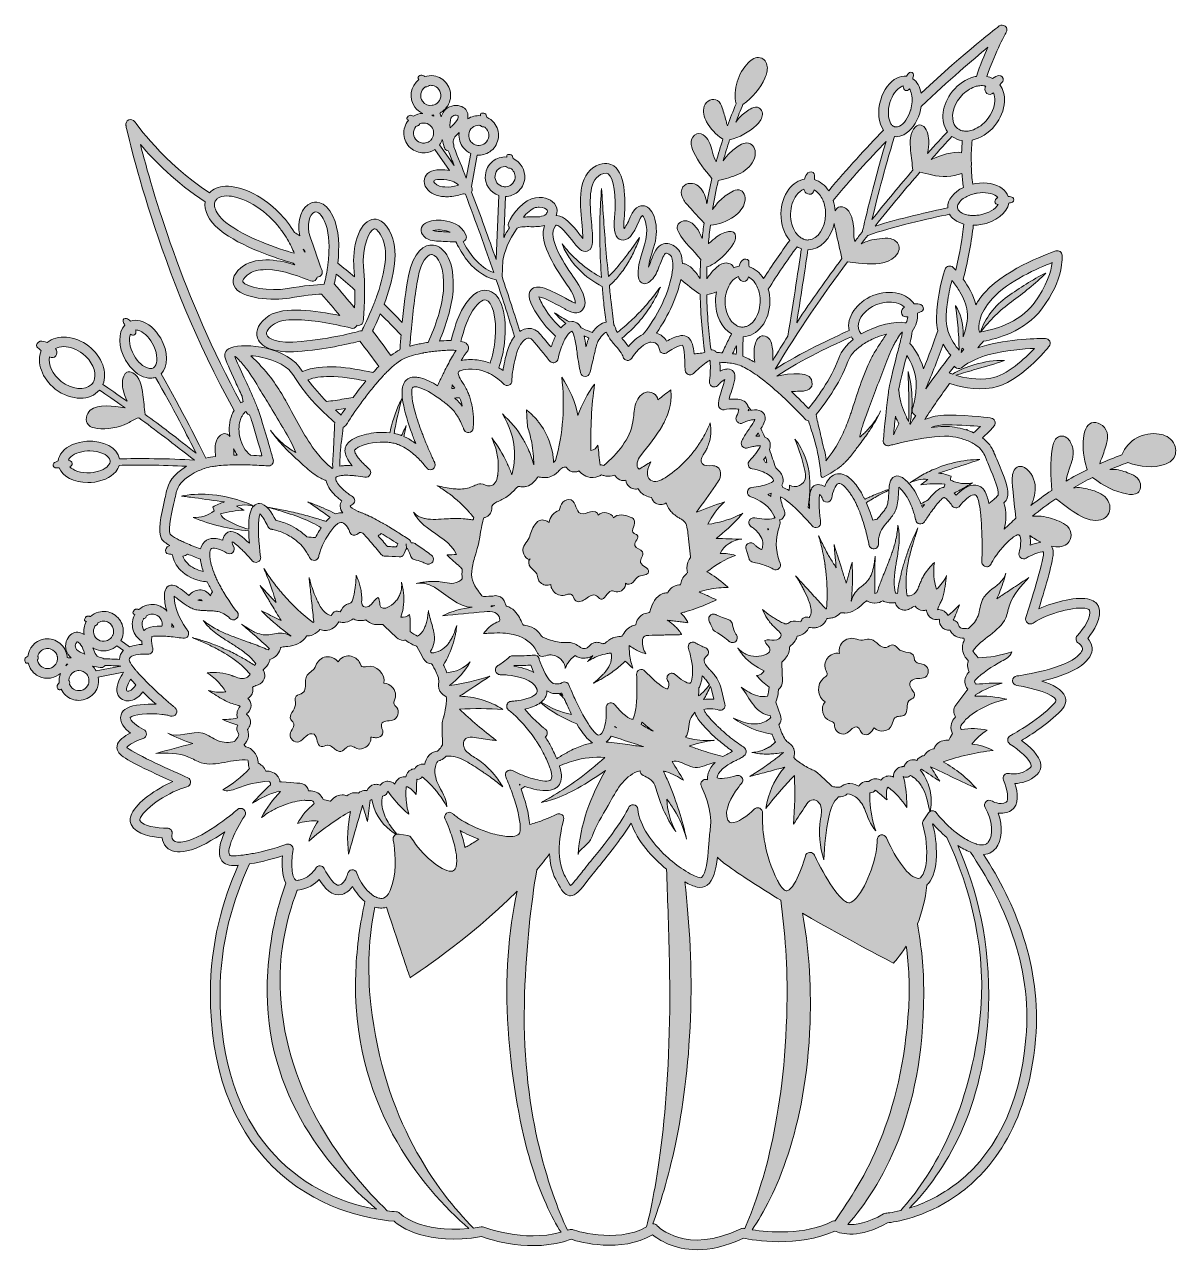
# Model space of a CAD drawing. Extents: x 60 to 654, y -676 to -41.
import ezdxf

# ---------------------------------------------------------------- set-up
doc = ezdxf.new("R2010")
doc.units = 0
doc.header["$MEASUREMENT"] = 0
doc.layers.add('Layer 1', color=7, linetype='Continuous', lineweight=0)

# ---------------------------------------------------------------- blocks, each defined once
blk = doc.blocks.new('Block_0')
at = {"layer": 'Layer 1', "true_color": 0x000000, "transparency": 33554687}
h = blk.add_hatch(color=18, dxfattribs=at)
h.dxf.hatch_style = 2
edge = h.paths.add_edge_path()
edge.add_spline(control_points=[(584.42, -307.93), (582.62, -308.12), (580.69, -308.74), (578.94, -309.48), (579.09, -307.84), (579.09, -306.06), (578.72, -304.42), (580.56, -305.81), (582.48, -306.99), (584.42, -307.93)], knot_values=[0, 0, 0, 0, 1, 1, 1, 2, 2, 2, 3, 3, 3, 3], degree=3, periodic=0)
edge = h.paths.add_edge_path()
edge.add_spline(control_points=[(96.84, -374.29), (96.32, -373.37), (95.68, -372.56), (94.93, -371.87), (96.36, -372.15), (97.74, -372.37), (98.95, -372.56), (98.95, -372.56), (99.08, -372.58), (99.08, -372.58), (99.08, -372.58), (99.09, -372.58), (99.09, -372.58), (99.22, -372.6), (99.35, -372.61), (99.49, -372.61), (100.35, -372.61), (101.13, -372.16), (101.58, -371.46), (104.31, -371.57), (107.02, -371.68), (109.71, -371.8), (109.71, -371.8), (96.84, -374.29), (96.84, -374.29)], knot_values=[0, 0, 0, 0, 1, 1, 1, 2, 2, 2, 3, 3, 3, 4, 4, 4, 5, 5, 5, 6, 6, 6, 7, 7, 7, 8, 8, 8, 8], degree=3, periodic=0)
edge = h.paths.add_edge_path()
edge.add_spline(control_points=[(68.92, -372.3), (67.75, -371.54), (66.96, -370.38), (66.67, -369.02), (66.65, -368.91), (66.65, -368.8), (66.64, -368.68), (66.76, -368.5), (66.86, -368.31), (66.92, -368.09), (66.99, -367.83), (67.01, -367.54), (66.96, -367.27), (66.93, -367.13), (66.89, -366.99), (66.83, -366.87), (66.83, -366.87), (66.73, -366.71), (66.73, -366.71), (67.2, -364.83), (68.68, -363.28), (70.69, -362.86), (71.05, -362.79), (71.41, -362.75), (71.77, -362.75), (72.77, -362.75), (73.75, -363.04), (74.6, -363.6), (75.77, -364.36), (76.56, -365.52), (76.85, -366.88), (76.88, -367.05), (76.89, -367.22), (76.9, -367.39), (76.98, -368.06), (76.92, -368.72), (76.74, -369.36), (76.6, -369.86), (76.41, -370.35), (76.11, -370.79), (75.35, -371.96), (74.19, -372.75), (72.83, -373.04), (71.47, -373.32), (70.08, -373.06), (68.92, -372.3)], knot_values=[0, 0, 0, 0, 1, 1, 1, 2, 2, 2, 3, 3, 3, 4, 4, 4, 5, 5, 5, 6, 6, 6, 7, 7, 7, 8, 8, 8, 9, 9, 9, 10, 10, 10, 11, 11, 11, 12, 12, 12, 13, 13, 13, 14, 14, 14, 15, 15, 15, 15], degree=3, periodic=0)
edge = h.paths.add_edge_path()
edge.add_spline(control_points=[(81.26, -371.66), (81.36, -371.4), (81.46, -371.13), (81.54, -370.87), (81.78, -370.87), (82.03, -370.88), (82.27, -370.88), (81.92, -371.12), (81.58, -371.38), (81.26, -371.66)], knot_values=[0, 0, 0, 0, 1, 1, 1, 2, 2, 2, 3, 3, 3, 3], degree=3, periodic=0)
edge = h.paths.add_edge_path()
edge.add_spline(control_points=[(97.6, -350.13), (97.71, -349.96), (97.77, -349.77), (97.8, -349.57), (98.28, -349.24), (98.8, -348.98), (99.38, -348.83), (99.82, -348.71), (100.28, -348.65), (100.73, -348.65), (101.63, -348.65), (102.52, -348.88), (103.32, -349.35), (104.52, -350.04), (105.38, -351.16), (105.74, -352.5), (106.04, -353.61), (105.94, -354.75), (105.52, -355.8), (105.43, -356.02), (105.34, -356.24), (105.22, -356.45), (104.75, -357.27), (104.07, -357.91), (103.27, -358.36), (102.89, -358.57), (102.5, -358.76), (102.06, -358.87), (100.72, -359.23), (99.32, -359.05), (98.12, -358.35), (96.92, -357.66), (96.06, -356.53), (95.7, -355.19), (95.34, -353.85), (95.52, -352.45), (96.22, -351.25), (96.27, -351.15), (96.35, -351.07), (96.41, -350.97), (96.9, -350.85), (97.34, -350.56), (97.6, -350.13)], knot_values=[0, 0, 0, 0, 1, 1, 1, 2, 2, 2, 3, 3, 3, 4, 4, 4, 5, 5, 5, 6, 6, 6, 7, 7, 7, 8, 8, 8, 9, 9, 9, 10, 10, 10, 11, 11, 11, 12, 12, 12, 13, 13, 13, 14, 14, 14, 14], degree=3, periodic=0)
edge = h.paths.add_edge_path()
edge.add_spline(control_points=[(86.23, -360.85), (86.44, -359.97), (86.91, -359.45), (87.12, -359.33), (87.29, -359.36), (87.75, -359.51), (88.43, -360.17), (89.38, -361.09), (89.92, -362.58), (90.5, -364.17), (90.67, -364.66), (90.86, -365.18), (91.07, -365.7), (89.32, -365.09), (87.77, -364.31), (86.78, -363.28), (86, -362.48), (86.1, -361.42), (86.23, -360.85)], knot_values=[0, 0, 0, 0, 1, 1, 1, 2, 2, 2, 3, 3, 3, 4, 4, 4, 5, 5, 5, 6, 6, 6, 6], degree=3, periodic=0)
edge = h.paths.add_edge_path()
edge.add_spline(control_points=[(92.87, -381.1), (92.39, -382.41), (91.44, -383.45), (90.18, -384.04), (88.92, -384.62), (87.5, -384.68), (86.2, -384.21), (84.9, -383.73), (83.85, -382.78), (83.27, -381.52), (83.22, -381.42), (83.2, -381.31), (83.16, -381.2), (83.33, -380.73), (83.35, -380.2), (83.15, -379.75), (83.07, -379.56), (82.94, -379.4), (82.8, -379.26), (82.83, -377.32), (83.92, -375.48), (85.78, -374.61), (86.49, -374.28), (87.24, -374.12), (87.97, -374.12), (89.53, -374.12), (91.02, -374.83), (92.02, -376.06), (92.28, -376.39), (92.51, -376.73), (92.69, -377.13), (92.9, -377.56), (93.01, -378.01), (93.09, -378.47), (93.24, -379.35), (93.18, -380.25), (92.87, -381.1)], knot_values=[0, 0, 0, 0, 1, 1, 1, 2, 2, 2, 3, 3, 3, 4, 4, 4, 5, 5, 5, 6, 6, 6, 7, 7, 7, 8, 8, 8, 9, 9, 9, 10, 10, 10, 11, 11, 11, 12, 12, 12, 12], degree=3, periodic=0)
edge = h.paths.add_edge_path()
edge.add_spline(control_points=[(110.96, -363.72), (110.96, -363.72), (110.9, -363.77), (110.9, -363.77), (109.63, -365.01), (108.97, -366.6), (108.96, -368.37), (106.29, -368.26), (103.59, -368.15), (100.87, -368.05), (100.58, -367.85), (100.25, -367.7), (99.88, -367.65), (97.03, -367.19), (96.35, -365.64), (95.2, -362.47), (95.2, -362.47), (95.17, -362.39), (95.17, -362.39), (95.32, -362.49), (95.46, -362.59), (95.62, -362.68), (97.19, -363.59), (98.93, -364.05), (100.7, -364.05), (101.59, -364.05), (102.48, -363.94), (103.36, -363.7), (104.96, -363.27), (106.41, -362.47), (107.6, -361.38), (107.6, -361.38), (110.96, -363.72), (110.96, -363.72)], knot_values=[0, 0, 0, 0, 1, 1, 1, 2, 2, 2, 3, 3, 3, 4, 4, 4, 5, 5, 5, 6, 6, 6, 7, 7, 7, 8, 8, 8, 9, 9, 9, 10, 10, 10, 11, 11, 11, 11], degree=3, periodic=0)
edge = h.paths.add_edge_path()
edge.add_spline(control_points=[(136.99, -351.77), (136.6, -351.73), (136.22, -351.69), (135.85, -351.65), (135.94, -351.04), (135.96, -350.42), (135.94, -349.8), (136.29, -350.5), (136.64, -351.17), (136.99, -351.77)], knot_values=[0, 0, 0, 0, 1, 1, 1, 2, 2, 2, 3, 3, 3, 3], degree=3, periodic=0)
edge = h.paths.add_edge_path()
edge.add_spline(control_points=[(167.84, -259.64), (168.39, -260.82), (169.02, -261.94), (169.74, -262.97), (169.15, -262.98), (168.56, -262.98), (167.97, -263), (167.96, -261.88), (167.93, -260.76), (167.84, -259.64)], knot_values=[0, 0, 0, 0, 1, 1, 1, 2, 2, 2, 3, 3, 3, 3], degree=3, periodic=0)
edge = h.paths.add_edge_path()
edge.add_spline(control_points=[(306.32, -170.78), (306.32, -170.78), (306.69, -162.41), (306.69, -162.41), (307.55, -158.04), (309.6, -152.23), (314.21, -145.75), (316.04, -145), (318.62, -145.01), (321.12, -145.03), (323.47, -145.05), (326.01, -145.06), (328.3, -144.44), (325.32, -152.36), (332.2, -164.03), (339.67, -174.7), (343.51, -180.2), (344.18, -183.34), (344.17, -184.44), (343.75, -184.37), (342.95, -184.13), (341.62, -183.39), (341.62, -183.39), (341.17, -183.13), (341.17, -183.13), (330.09, -176.87), (324.31, -174.45), (321.38, -177.57), (319.16, -179.94), (320.2, -183.87), (324.95, -191.12), (327.54, -195.08), (330.65, -198.55), (333.96, -201.57), (333.04, -203.41), (332.31, -205.33), (331.76, -207.04), (331.52, -206.84), (331.28, -206.65), (331.02, -206.48), (329.3, -204.35), (327.29, -201.93), (325.67, -200.12), (323.78, -198.02), (321.21, -197.15), (318.61, -197.71), (317.53, -197.94), (316.49, -198.42), (315.5, -199.09), (312.79, -190.34), (309.74, -180.87), (306.32, -170.78)], knot_values=[0, 0, 0, 0, 1, 1, 1, 2, 2, 2, 3, 3, 3, 4, 4, 4, 5, 5, 5, 6, 6, 6, 7, 7, 7, 8, 8, 8, 9, 9, 9, 10, 10, 10, 11, 11, 11, 12, 12, 12, 13, 13, 13, 14, 14, 14, 15, 15, 15, 16, 16, 16, 17, 17, 17, 17], degree=3, periodic=0)
edge = h.paths.add_edge_path()
edge.add_spline(control_points=[(302.71, -118.72), (302.85, -117.34), (303.52, -116.09), (304.6, -115.21), (305.54, -114.45), (306.69, -114.04), (307.88, -114.04), (308.06, -114.04), (308.23, -114.05), (308.41, -114.07), (308.53, -114.08), (308.63, -114.12), (308.74, -114.14), (309.06, -114.53), (309.5, -114.81), (310, -114.88), (310.2, -114.9), (310.4, -114.88), (310.6, -114.83), (312.24, -115.84), (313.27, -117.72), (313.06, -119.77), (312.92, -121.15), (312.25, -122.4), (311.17, -123.27), (310.36, -123.94), (309.39, -124.33), (308.36, -124.42), (308.03, -124.45), (307.7, -124.45), (307.36, -124.42), (307.36, -124.42), (307.36, -124.42), (307.36, -124.42), (307.22, -124.4), (307.08, -124.36), (306.94, -124.33), (304.31, -123.84), (302.44, -121.43), (302.71, -118.72)], knot_values=[0, 0, 0, 0, 1, 1, 1, 2, 2, 2, 3, 3, 3, 4, 4, 4, 5, 5, 5, 6, 6, 6, 7, 7, 7, 8, 8, 8, 9, 9, 9, 10, 10, 10, 11, 11, 11, 12, 12, 12, 13, 13, 13, 13], degree=3, periodic=0)
edge = h.paths.add_edge_path()
edge.add_spline(control_points=[(324.21, -135.05), (324.69, -135), (325.14, -134.97), (325.56, -134.97), (327.81, -134.97), (329.19, -135.68), (329.6, -136.5), (330, -137.28), (329.42, -138.09), (329.04, -138.5), (327.57, -140.08), (324.46, -140.06), (321.16, -140.03), (320.28, -140.03), (319.39, -140.03), (318.51, -140.05), (318.13, -140.06), (317.75, -140.07), (317.37, -140.09), (317.54, -139.89), (317.71, -139.69), (317.89, -139.49), (319.94, -137.17), (322.4, -135.25), (324.21, -135.05)], knot_values=[0, 0, 0, 0, 1, 1, 1, 2, 2, 2, 3, 3, 3, 4, 4, 4, 5, 5, 5, 6, 6, 6, 7, 7, 7, 8, 8, 8, 8], degree=3, periodic=0)
edge = h.paths.add_edge_path()
edge.add_spline(control_points=[(407.97, -179.45), (408.17, -179.57), (408.38, -179.69), (408.58, -179.81), (408.8, -190.99), (409.73, -201.09), (410.93, -209.78), (410.68, -209.92), (410.43, -210.06), (410.17, -210.22), (409.08, -210.3), (407.99, -210.39), (406.9, -210.51), (406.39, -210.57), (405.91, -210.63), (405.43, -210.69), (405.12, -206.79), (404.41, -203.88), (402.47, -202.28), (401.38, -201.39), (400.04, -201.04), (398.59, -201.28), (395.79, -201.75), (393.16, -203.03), (391.27, -204.16), (390.26, -202.35), (388.58, -200.64), (385.97, -199.96), (392.5, -190.77), (396.83, -180.48), (398.59, -172.22), (398.59, -172.22), (398.64, -172.27), (398.64, -172.27), (401.55, -174.91), (404.67, -177.31), (407.97, -179.45)], knot_values=[0, 0, 0, 0, 1, 1, 1, 2, 2, 2, 3, 3, 3, 4, 4, 4, 5, 5, 5, 6, 6, 6, 7, 7, 7, 8, 8, 8, 9, 9, 9, 10, 10, 10, 11, 11, 11, 12, 12, 12, 12], degree=3, periodic=0)
edge = h.paths.add_edge_path()
edge.add_spline(control_points=[(417.05, -178.58), (416.72, -180.1), (416.52, -181.67), (416.48, -183.28), (416.33, -190.89), (419.77, -197.49), (424.77, -200.36), (423.68, -202.49), (422.61, -204.63), (421.58, -206.78), (421.04, -207.88), (420.53, -208.99), (420.01, -210.1), (419.07, -210.05), (418.11, -210.03), (417.14, -210.01), (416.99, -209.82), (416.83, -209.64), (416.65, -209.5), (415.95, -208.9), (415.08, -208.6), (414.18, -208.63), (413.06, -200.35), (412.19, -190.79), (411.96, -180.23), (413.72, -179.92), (415.44, -179.36), (417.05, -178.58)], knot_values=[0, 0, 0, 0, 1, 1, 1, 2, 2, 2, 3, 3, 3, 4, 4, 4, 5, 5, 5, 6, 6, 6, 7, 7, 7, 8, 8, 8, 9, 9, 9, 9], degree=3, periodic=0)
edge = h.paths.add_edge_path()
edge.add_spline(control_points=[(349.96, -205.95), (349.89, -206.24), (349.83, -206.54), (349.76, -206.83), (349.76, -206.83), (349.66, -206.77), (349.66, -206.77), (349.37, -204.81), (349.06, -202.97), (348.65, -201.33), (349.48, -201.76), (350.32, -202.15), (351.17, -202.52), (350.64, -203.63), (350.22, -204.78), (349.96, -205.95)], knot_values=[0, 0, 0, 0, 1, 1, 1, 2, 2, 2, 3, 3, 3, 4, 4, 4, 5, 5, 5, 5], degree=3, periodic=0)
edge = h.paths.add_edge_path()
edge.add_spline(control_points=[(458.57, -155.41), (459.3, -155.82), (460.06, -156.15), (460.84, -156.39), (459.57, -164.81), (456.85, -182.78), (453.84, -201.56), (451.2, -205.68), (448.6, -209.88), (446.03, -214.12), (446.15, -211.87), (446.16, -209.6), (445.78, -207.24), (445.55, -205.88), (445.25, -204.51), (444.5, -203.35), (443.75, -202.2), (442.49, -201.3), (441.11, -201.33), (438.9, -201.39), (437.44, -203.68), (436.89, -205.83), (436.12, -208.83), (436.34, -211.95), (436.79, -215.04), (434.66, -213.75), (432.58, -212.67), (430.61, -211.92), (430.65, -208.01), (430.68, -204.56), (430.71, -201.87), (434.4, -201.75), (437.83, -199.85), (440.44, -196.43), (442.99, -193.07), (444.45, -188.6), (444.55, -183.85), (444.6, -181.53), (444.3, -179.31), (443.73, -177.26), (448.45, -169.77), (453.43, -162.47), (458.57, -155.41)], knot_values=[0, 0, 0, 0, 1, 1, 1, 2, 2, 2, 3, 3, 3, 4, 4, 4, 5, 5, 5, 6, 6, 6, 7, 7, 7, 8, 8, 8, 9, 9, 9, 10, 10, 10, 11, 11, 11, 12, 12, 12, 13, 13, 13, 14, 14, 14, 14], degree=3, periodic=0)
edge = h.paths.add_edge_path()
edge.add_spline(control_points=[(504.57, -101), (497.43, -124.71), (492.75, -145.54), (492.29, -147.6), (491.02, -149.23), (489.7, -150.97), (488.41, -152.66), (487.68, -150.82), (488, -147.83), (487.79, -145.94), (487.46, -142.84), (487.06, -139.57), (485.22, -137.04), (484.01, -135.39), (481.79, -134.13), (479.94, -135.02), (479.17, -135.39), (478.63, -136.07), (478.27, -136.85), (478.15, -134.95), (477.79, -133.13), (477.26, -131.44), (486.38, -120.47), (495.64, -110.26), (504.57, -101)], knot_values=[0, 0, 0, 0, 1, 1, 1, 2, 2, 2, 3, 3, 3, 4, 4, 4, 5, 5, 5, 6, 6, 6, 7, 7, 7, 8, 8, 8, 8], degree=3, periodic=0)
edge = h.paths.add_edge_path()
edge.add_spline(control_points=[(549.79, -67.74), (545.71, -68.82), (541.81, -71.45), (538.82, -75.14), (533.28, -81.96), (532.34, -90.67), (536.14, -96.03), (533.45, -98.93), (529.99, -102.71), (525.92, -107.28), (526.35, -104.92), (526.58, -102.36), (526.58, -101.59), (526.57, -98.84), (526.08, -95.31), (523.93, -93.39), (523.55, -93.06), (523.12, -92.75), (522.63, -92.61), (521.62, -92.34), (520.55, -92.85), (519.77, -93.54), (516.48, -96.4), (516.7, -101.48), (517.19, -105.8), (517.57, -109.18), (517.95, -112.56), (518.33, -115.94), (512.04, -123.21), (504.88, -131.76), (497.22, -141.35), (499.37, -132.35), (503.49, -115.99), (508.87, -98.52), (509.13, -98.55), (509.38, -98.59), (509.64, -98.59), (510.96, -98.59), (512.3, -98.25), (513.62, -97.59), (517.25, -95.76), (520.34, -91.58), (521.9, -86.42), (522.25, -85.26), (522.5, -84.11), (522.67, -82.97), (536.99, -69.29), (549.27, -58.82), (557.05, -52.46), (555.21, -56.51), (553.11, -61.61), (551.11, -67.46), (550.67, -67.54), (550.24, -67.63), (549.79, -67.74)], knot_values=[0, 0, 0, 0, 1, 1, 1, 2, 2, 2, 3, 3, 3, 4, 4, 4, 5, 5, 5, 6, 6, 6, 7, 7, 7, 8, 8, 8, 9, 9, 9, 10, 10, 10, 11, 11, 11, 12, 12, 12, 13, 13, 13, 14, 14, 14, 15, 15, 15, 16, 16, 16, 17, 17, 17, 18, 18, 18, 18], degree=3, periodic=0)
edge = h.paths.add_edge_path()
edge.add_spline(control_points=[(538.51, -98.46), (540.08, -99.64), (541.9, -100.35), (543.85, -100.61), (543.66, -102.67), (543.53, -104.76), (543.45, -106.87), (538.82, -105.88), (532.52, -108.42), (527.69, -110.38), (532.01, -105.51), (535.68, -101.51), (538.51, -98.46)], knot_values=[0, 0, 0, 0, 1, 1, 1, 2, 2, 2, 3, 3, 3, 4, 4, 4, 4], degree=3, periodic=0)
edge = h.paths.add_edge_path()
edge.add_spline(control_points=[(536.34, -135.34), (527.37, -137.23), (511.12, -140.86), (498.85, -144.74), (507.31, -134.09), (515.18, -124.73), (521.97, -116.91), (523.99, -117.14), (526.02, -117.85), (528.02, -118.33), (533.15, -119.58), (538.63, -119.32), (543.64, -117.61), (543.8, -119.98), (544.06, -122.37), (544.42, -124.75), (539.36, -127.17), (536.13, -131.19), (536.34, -135.34)], knot_values=[0, 0, 0, 0, 1, 1, 1, 2, 2, 2, 3, 3, 3, 4, 4, 4, 5, 5, 5, 6, 6, 6, 6], degree=3, periodic=0)
edge = h.paths.add_edge_path()
edge.add_spline(control_points=[(464.19, -156.92), (470.61, -156.88), (476.09, -151.17), (477.78, -143.4), (477.96, -144.74), (478.25, -146.07), (478.55, -147.39), (479.6, -152.1), (480.65, -156.81), (481.7, -161.51), (473.98, -171.85), (466.1, -182.91), (458.38, -194.6), (460.9, -178.66), (463.09, -164.22), (464.19, -156.92)], knot_values=[0, 0, 0, 0, 1, 1, 1, 2, 2, 2, 3, 3, 3, 4, 4, 4, 5, 5, 5, 5], degree=3, periodic=0)
edge = h.paths.add_edge_path()
edge.add_spline(control_points=[(539.06, -166.03), (538.44, -165.45), (537.57, -165.22), (536.74, -165.42), (535.91, -165.62), (535.25, -166.23), (534.97, -167.04), (534.79, -167.58), (530.45, -180.4), (530.5, -192.66), (530.51, -194.81), (530.78, -196.83), (531.24, -198.71), (529.05, -205.05), (526.58, -211.63), (523.84, -218.38), (521.92, -211.62), (518.26, -206.95), (516.79, -205.26), (517.46, -202.5), (517.88, -200.46), (518.01, -199.06), (520.03, -196.13), (521.02, -192.85), (520.67, -189.71), (521.26, -189.43), (521.79, -189.18), (522.19, -189.03), (522.62, -188.88), (523.05, -188.72), (523.37, -188.4), (524.29, -187.5), (523.67, -185.78), (522.52, -185.21), (521.66, -184.78), (520.33, -184.72), (518.92, -184.91), (517.22, -182.31), (514.47, -180.42), (510.93, -179.52), (506.83, -178.47), (502.15, -178.87), (497.74, -180.63), (489.14, -184.07), (483.99, -191.84), (485.41, -198.64), (477.08, -202.35), (459.95, -210.34), (447.22, -218.66), (459.14, -198.73), (472.11, -179.96), (484.6, -163.24), (486.48, -163.44), (488.36, -163.63), (490.23, -163.82), (496.09, -164.43), (502.43, -164.93), (507.44, -161.83), (509.89, -160.32), (511.96, -157.42), (511.05, -154.69), (510.45, -152.88), (508.67, -151.66), (506.81, -151.22), (504.96, -150.79), (503.02, -151), (501.13, -151.25), (499.35, -151.48), (497.56, -151.75), (495.82, -152.18), (494.95, -152.39), (493.13, -153.35), (491.71, -153.88), (492.82, -152.45), (493.93, -150.99), (495.02, -149.6), (507.37, -145.15), (527.17, -140.73), (537.26, -138.61), (537.84, -139.65), (538.66, -140.6), (539.73, -141.41), (541.08, -142.43), (542.75, -143.18), (544.63, -143.66), (543.93, -150.53), (542.53, -158.54), (540.43, -167.44), (539.67, -166.62), (539.15, -166.12), (539.06, -166.03)], knot_values=[0, 0, 0, 0, 1, 1, 1, 2, 2, 2, 3, 3, 3, 4, 4, 4, 5, 5, 5, 6, 6, 6, 7, 7, 7, 8, 8, 8, 9, 9, 9, 10, 10, 10, 11, 11, 11, 12, 12, 12, 13, 13, 13, 14, 14, 14, 15, 15, 15, 16, 16, 16, 17, 17, 17, 18, 18, 18, 19, 19, 19, 20, 20, 20, 21, 21, 21, 22, 22, 22, 23, 23, 23, 24, 24, 24, 25, 25, 25, 26, 26, 26, 27, 27, 27, 28, 28, 28, 29, 29, 29, 30, 30, 30, 30], degree=3, periodic=0)
edge = h.paths.add_edge_path()
edge.add_spline(control_points=[(543.75, -207.73), (543.89, -207.87), (544.04, -208), (544.22, -208.1), (544.37, -208.2), (544.53, -208.27), (544.7, -208.33), (544.24, -208.89), (543.78, -209.45), (543.33, -210.01), (543.33, -210.01), (543.22, -209.87), (543.22, -209.87), (543.42, -209.16), (543.61, -208.45), (543.75, -207.73)], knot_values=[0, 0, 0, 0, 1, 1, 1, 2, 2, 2, 3, 3, 3, 4, 4, 4, 5, 5, 5, 5], degree=3, periodic=0)
edge = h.paths.add_edge_path()
edge.add_spline(control_points=[(545.76, -249.95), (546.04, -249.86), (546.32, -249.77), (546.59, -249.67), (546.16, -249.72), (545.73, -249.76), (545.3, -249.81), (543.64, -249.31), (541.83, -248.87), (539.8, -248.52), (536.63, -247.96), (532.31, -248.14), (527.78, -248.67), (530.25, -247.81), (532.95, -247.26), (535.83, -247.3), (543.18, -247.35), (549.26, -247.8), (553.19, -248.18), (552.18, -249.17), (550.96, -250.29), (549.58, -251.4), (548.43, -250.87), (547.16, -250.39), (545.76, -249.95)], knot_values=[0, 0, 0, 0, 1, 1, 1, 2, 2, 2, 3, 3, 3, 4, 4, 4, 5, 5, 5, 6, 6, 6, 7, 7, 7, 8, 8, 8, 8], degree=3, periodic=0)
edge = h.paths.add_edge_path()
edge.add_spline(control_points=[(427.23, -210.92), (426.61, -210.8), (425.96, -210.7), (425.3, -210.6), (425.56, -210.05), (425.82, -209.5), (426.08, -208.94), (426.47, -208.13), (426.88, -207.32), (427.28, -206.51), (427.26, -207.89), (427.25, -209.36), (427.23, -210.92)], knot_values=[0, 0, 0, 0, 1, 1, 1, 2, 2, 2, 3, 3, 3, 4, 4, 4, 4], degree=3, periodic=0)
edge = h.paths.add_edge_path()
edge.add_spline(control_points=[(534.01, -205.76), (535.28, -208.08), (536.7, -209.98), (537.88, -211.38), (533.49, -216.94), (529.18, -222.74), (525.02, -228.71), (525.02, -228.71), (525.02, -228.53), (525.02, -228.53), (528.36, -220.72), (531.35, -213.11), (534.01, -205.76)], knot_values=[0, 0, 0, 0, 1, 1, 1, 2, 2, 2, 3, 3, 3, 4, 4, 4, 4], degree=3, periodic=0)
edge = h.paths.add_edge_path()
edge.add_spline(control_points=[(508.37, -252.31), (508.61, -249.9), (508.95, -246.51), (509.33, -242.9), (509.93, -244.35), (510.54, -245.68), (511.14, -246.84), (510.24, -248.67), (509.34, -250.49), (508.43, -252.29), (508.43, -252.29), (508.37, -252.31), (508.37, -252.31)], knot_values=[0, 0, 0, 0, 1, 1, 1, 2, 2, 2, 3, 3, 3, 4, 4, 4, 4], degree=3, periodic=0)
edge = h.paths.add_edge_path()
edge.add_spline(control_points=[(512.61, -190.15), (513.08, -191.55), (514.29, -191.82), (515.72, -191.58), (515.63, -192.63), (515.3, -193.7), (514.78, -194.75), (514.6, -194.7), (514.41, -194.66), (514.21, -194.62), (509.57, -193.68), (499.78, -195.66), (491.71, -200.4), (491.54, -200.2), (491.38, -200), (491.24, -199.79), (490.98, -199.42), (490.75, -199.03), (490.58, -198.61), (490.32, -197.96), (490.19, -197.27), (490.17, -196.57), (490.01, -192.38), (493.85, -187.57), (499.6, -185.27), (503.03, -183.9), (506.62, -183.58), (509.69, -184.36), (511.46, -184.81), (512.9, -185.6), (513.94, -186.64), (513.67, -186.83), (513.43, -187.02), (513.24, -187.22), (512.52, -187.99), (512.27, -189.16), (512.61, -190.15)], knot_values=[0, 0, 0, 0, 1, 1, 1, 2, 2, 2, 3, 3, 3, 4, 4, 4, 5, 5, 5, 6, 6, 6, 7, 7, 7, 8, 8, 8, 9, 9, 9, 10, 10, 10, 11, 11, 11, 12, 12, 12, 12], degree=3, periodic=0)
edge = h.paths.add_edge_path()
edge.add_spline(control_points=[(486.41, -241.1), (486.13, -241.91), (485.84, -242.71), (485.56, -243.52), (485.35, -244.08), (485.15, -244.64), (484.94, -245.2), (483.86, -248.1), (482.68, -250.94), (481.34, -253.69), (479.21, -258.05), (476.65, -262.16), (473.36, -265.83), (474.15, -264.94), (471.84, -257.5), (471.57, -256.17), (470.86, -252.75), (470.08, -249.35), (469.22, -245.96), (468.93, -244.81), (468.66, -243.47), (468.37, -242.05), (472.17, -237.38), (480.59, -226.27), (484.8, -214.67), (485.87, -211.72), (488.23, -208.92), (491.58, -206.48), (492.34, -205.93), (493.15, -205.39), (494.02, -204.88), (495.04, -204.27), (496.12, -203.7), (497.27, -203.16), (498.09, -202.77), (498.94, -202.4), (499.83, -202.05), (501.55, -201.38), (503.2, -200.86), (504.72, -200.46), (504.13, -201.31), (503.54, -202.17), (502.95, -203.03), (502.33, -203.96), (501.71, -204.89), (501.11, -205.82), (500.57, -206.66), (500.04, -207.51), (499.53, -208.36), (498.53, -210), (497.58, -211.67), (496.7, -213.38), (492.24, -222.08), (489.6, -231.78), (486.41, -241.1)], knot_values=[0, 0, 0, 0, 1, 1, 1, 2, 2, 2, 3, 3, 3, 4, 4, 4, 5, 5, 5, 6, 6, 6, 7, 7, 7, 8, 8, 8, 9, 9, 9, 10, 10, 10, 11, 11, 11, 12, 12, 12, 13, 13, 13, 14, 14, 14, 15, 15, 15, 16, 16, 16, 17, 17, 17, 18, 18, 18, 18], degree=3, periodic=0)
edge = h.paths.add_edge_path()
edge.add_spline(control_points=[(519.34, -242.27), (519.51, -242.35), (519.69, -242.41), (519.87, -242.45), (518.88, -243.98), (517.91, -245.52), (516.95, -247.06), (516.95, -247.06), (516.8, -246.81), (516.8, -246.81), (516.83, -246.67), (516.87, -246.54), (516.9, -246.4), (517.44, -243.8), (517.73, -241.16), (517.85, -238.51), (517.91, -237.33), (517.93, -236.14), (517.92, -234.96), (517.91, -234.14), (517.88, -233.31), (517.84, -232.48), (517.63, -228.19), (517.07, -223.92), (515.89, -219.78), (515.99, -224.9), (516.21, -229.93), (516.23, -234.98), (516.24, -235.33), (516.23, -235.68), (516.24, -236.03), (516.26, -238.03), (516.23, -240.03), (516.21, -242.03), (516.21, -242.2), (516.21, -242.37), (516.21, -242.54), (516.19, -243.55), (516.15, -244.55), (516.11, -245.56), (515.85, -245.08), (515.58, -244.54), (515.3, -243.96), (514.86, -243.06), (514.4, -242.06), (513.95, -240.96), (512.64, -237.72), (511.4, -233.7), (511.01, -229.38), (511.01, -229.38), (511, -229.21), (511, -229.21), (511.84, -224.39), (513.5, -218.03), (514.98, -212.33), (515.06, -212.04), (515.13, -211.76), (515.2, -211.48), (517.4, -214.84), (520.16, -220.45), (520.05, -227.36), (520.05, -227.36), (520.05, -227.44), (520.05, -227.44), (520, -230.31), (519.6, -233.27), (518.86, -236.28), (518.62, -237.27), (518.34, -238.26), (518.03, -239.26), (517.7, -240.31), (518.09, -241.43), (518.96, -242.05), (519.08, -242.13), (519.21, -242.21), (519.34, -242.27)], knot_values=[0, 0, 0, 0, 1, 1, 1, 2, 2, 2, 3, 3, 3, 4, 4, 4, 5, 5, 5, 6, 6, 6, 7, 7, 7, 8, 8, 8, 9, 9, 9, 10, 10, 10, 11, 11, 11, 12, 12, 12, 13, 13, 13, 14, 14, 14, 15, 15, 15, 16, 16, 16, 17, 17, 17, 18, 18, 18, 19, 19, 19, 20, 20, 20, 21, 21, 21, 22, 22, 22, 23, 23, 23, 24, 24, 24, 25, 25, 25, 25], degree=3, periodic=0)
edge = h.paths.add_edge_path()
edge.add_spline(control_points=[(448.1, -222.14), (460.51, -213.87), (478.08, -205.64), (486.61, -201.83), (486.89, -202.32), (487.2, -202.79), (487.55, -203.23), (484.2, -205.89), (481.49, -209.14), (480.1, -212.97), (476.18, -223.76), (468.06, -234.48), (464.47, -238.91), (462.57, -236.9), (459.43, -233.67), (455.65, -230.1), (457.03, -230.06), (458.4, -230.02), (459.78, -229.98), (461.16, -229.94), (462.58, -229.89), (463.86, -229.36), (465.14, -228.84), (466.28, -227.72), (466.41, -226.34), (467.15, -218.9), (454.37, -220.9), (448.1, -222.14)], knot_values=[0, 0, 0, 0, 1, 1, 1, 2, 2, 2, 3, 3, 3, 4, 4, 4, 5, 5, 5, 6, 6, 6, 7, 7, 7, 8, 8, 8, 9, 9, 9, 9], degree=3, periodic=0)
edge = h.paths.add_edge_path()
edge.add_spline(control_points=[(524.09, -288.77), (523.81, -289.16), (523.52, -289.56), (523.22, -289.98), (523.14, -289.75), (523.04, -289.49), (522.96, -289.24), (522.91, -289.12), (522.87, -288.99), (522.82, -288.86), (523.32, -288.73), (523.83, -288.58), (524.33, -288.44), (524.25, -288.55), (524.17, -288.65), (524.09, -288.77)], knot_values=[0, 0, 0, 0, 1, 1, 1, 2, 2, 2, 3, 3, 3, 4, 4, 4, 5, 5, 5, 5], degree=3, periodic=0)
edge = h.paths.add_edge_path()
edge.add_spline(control_points=[(495.62, -286.63), (495.62, -286.63), (495.7, -286.58), (495.7, -286.58), (496.75, -285.96), (497.82, -285.35), (498.89, -284.75), (500.17, -284.04), (501.47, -283.34), (502.77, -282.67), (503.84, -282.11), (504.91, -281.56), (505.99, -281.02), (505.97, -281.39), (505.95, -281.77), (505.92, -282.16), (505.9, -282.63), (505.87, -283.11), (505.84, -283.61), (505.78, -284.47), (505.71, -285.35), (505.6, -286.21), (505.53, -286.73), (505.45, -287.24), (505.35, -287.72), (505.19, -288.52), (504.96, -289.23), (504.67, -289.82), (504.59, -289.98), (504.52, -290.14), (504.42, -290.28), (504.03, -290.9), (503.6, -291.48), (503.17, -292.05), (502.6, -292.79), (502.01, -293.5), (501.43, -294.19), (501.43, -294.19), (501.39, -294.25), (501.39, -294.25), (500.91, -294.82), (500.43, -295.41), (499.96, -296), (499.63, -296.08), (499.3, -296.15), (498.97, -296.23), (498.53, -296.33), (498.1, -296.43), (497.67, -296.53), (497.46, -295.86), (497.24, -295.18), (497.01, -294.48), (496.64, -293.39), (496.24, -292.27), (495.81, -291.14), (495.37, -289.99), (494.9, -288.84), (494.39, -287.69), (494.39, -287.69), (494.29, -287.46), (494.29, -287.46), (494.42, -287.37), (494.55, -287.29), (494.69, -287.21), (495, -287.02), (495.31, -286.82), (495.62, -286.63)], knot_values=[0, 0, 0, 0, 1, 1, 1, 2, 2, 2, 3, 3, 3, 4, 4, 4, 5, 5, 5, 6, 6, 6, 7, 7, 7, 8, 8, 8, 9, 9, 9, 10, 10, 10, 11, 11, 11, 12, 12, 12, 13, 13, 13, 14, 14, 14, 15, 15, 15, 16, 16, 16, 17, 17, 17, 18, 18, 18, 19, 19, 19, 20, 20, 20, 21, 21, 21, 22, 22, 22, 22], degree=3, periodic=0)
edge = h.paths.add_edge_path()
edge.add_spline(control_points=[(445.23, -282.59), (445.09, -283.14), (445.03, -283.73), (445.02, -284.35), (444.49, -283.93), (443.95, -283.55), (443.42, -283.19), (444.03, -283.01), (444.64, -282.81), (445.23, -282.59)], knot_values=[0, 0, 0, 0, 1, 1, 1, 2, 2, 2, 3, 3, 3, 3], degree=3, periodic=0)
edge = h.paths.add_edge_path()
edge.add_spline(control_points=[(443.04, -266.99), (442.71, -266.85), (442.37, -266.72), (442.04, -266.6), (441.81, -266.11), (441.58, -265.62), (441.34, -265.13), (441.69, -264.67), (442.04, -264.21), (442.36, -263.73), (442.61, -264.81), (442.84, -265.9), (443.04, -266.99)], knot_values=[0, 0, 0, 0, 1, 1, 1, 2, 2, 2, 3, 3, 3, 4, 4, 4, 4], degree=3, periodic=0)
edge = h.paths.add_edge_path()
edge.add_spline(control_points=[(439.21, -253.13), (438.6, -253.1), (437.96, -253.12), (437.33, -253.18), (437.53, -252.88), (437.73, -252.59), (437.93, -252.3), (438.15, -251.98), (438.36, -251.67), (438.57, -251.36), (438.79, -251.95), (439, -252.54), (439.21, -253.13)], knot_values=[0, 0, 0, 0, 1, 1, 1, 2, 2, 2, 3, 3, 3, 4, 4, 4, 4], degree=3, periodic=0)
edge = h.paths.add_edge_path()
edge.add_spline(control_points=[(433.44, -239.17), (433.55, -239.43), (433.67, -239.68), (433.79, -239.94), (433.67, -239.97), (433.54, -239.99), (433.42, -240.02), (433.44, -239.74), (433.44, -239.45), (433.44, -239.17)], knot_values=[0, 0, 0, 0, 1, 1, 1, 2, 2, 2, 3, 3, 3, 3], degree=3, periodic=0)
edge = h.paths.add_edge_path()
edge.add_spline(control_points=[(443.83, -300.98), (443.78, -301.17), (443.73, -301.36), (443.68, -301.55), (443.56, -301.36), (443.43, -301.17), (443.29, -300.99), (443.47, -300.98), (443.65, -300.98), (443.83, -300.98)], knot_values=[0, 0, 0, 0, 1, 1, 1, 2, 2, 2, 3, 3, 3, 3], degree=3, periodic=0)
edge = h.paths.add_edge_path()
edge.add_spline(control_points=[(556.99, -266.95), (558.75, -271.04), (562.79, -280.38), (562.34, -283.25), (562.32, -283.36), (562.31, -283.47), (562.28, -283.56), (561.85, -284.43), (560.11, -285.97), (557.51, -287.86), (557.27, -286.61), (557, -285.46), (556.68, -284.43), (556.11, -282.57), (555.41, -281.12), (554.55, -280.27), (553.16, -278.9), (551.41, -278.25), (549.5, -278.4), (546.12, -278.65), (542.82, -281.45), (540.73, -283.62), (540.63, -283.5), (540.51, -283.37), (540.39, -283.25), (540.17, -283), (539.94, -282.76), (539.69, -282.51), (540.74, -282), (541.79, -281.46), (542.82, -280.9), (544.95, -279.76), (547.05, -278.55), (549.08, -277.24), (548.05, -277.48), (547, -277.61), (545.94, -277.65), (544.86, -277.69), (543.77, -277.62), (542.7, -277.44), (541.75, -277.29), (540.81, -277.05), (539.9, -276.73), (539.15, -276.47), (538.41, -276.17), (537.7, -275.79), (537.74, -275.59), (537.77, -275.39), (537.81, -275.19), (537.88, -274.74), (537.96, -274.29), (538.03, -273.85), (537.11, -273.46), (536.16, -273.14), (535.19, -272.88), (534.03, -272.57), (532.84, -272.36), (531.64, -272.25), (533.77, -271.55), (535.9, -270.85), (538.03, -270.15), (543, -268.52), (547.98, -266.89), (552.95, -265.26), (544.22, -265.12), (535.01, -267.43), (526.83, -271.34), (524.45, -272.48), (522.17, -273.76), (520, -275.14), (518.9, -275.85), (517.83, -276.57), (516.8, -277.33), (519.57, -275.78), (522.83, -275.15), (525.98, -275.54), (525.4, -275.97), (524.82, -276.41), (524.24, -276.84), (523.63, -277.3), (523.02, -277.75), (522.41, -278.21), (526.54, -277.7), (530.72, -277.58), (534.87, -277.87), (534.8, -278.53), (534.54, -279.13), (534.17, -279.68), (532.95, -279.7), (530.6, -280.5), (526.21, -285.97), (525, -286.7), (523.76, -287.39), (522.5, -288.02), (521.98, -286.71), (521.36, -285.32), (520.61, -283.9), (520.4, -283.5), (520.18, -283.1), (519.95, -282.7), (519.12, -281.25), (518.14, -279.82), (517.03, -278.47), (516.45, -277.76), (515.83, -277.07), (515.16, -276.42), (515.07, -276.33), (514.99, -276.23), (514.89, -276.14), (514.49, -275.75), (513.78, -275.09), (512.91, -274.55), (511.79, -273.86), (510.39, -273.37), (508.96, -273.94), (507.49, -274.53), (506.78, -275.77), (506.41, -277.46), (506.21, -278.35), (506.1, -279.37), (506.03, -280.48), (503.93, -281.28), (501.84, -282.11), (499.77, -282.98), (498.63, -283.45), (497.5, -283.94), (496.37, -284.44), (496.22, -284.51), (496.07, -284.57), (495.91, -284.64), (495.75, -284.71), (495.58, -284.78), (495.41, -284.85), (494.89, -285.09), (494.37, -285.34), (493.85, -285.58), (493.73, -285.63), (493.61, -285.69), (493.49, -285.74), (493.37, -285.49), (493.25, -285.24), (493.12, -284.99), (493.12, -284.99), (493.08, -284.91), (493.08, -284.91), (492.65, -284.06), (492.21, -283.23), (491.74, -282.43), (490.4, -280.11), (488.89, -277.98), (487.2, -276.22), (486.7, -275.71), (486.21, -275.27), (485.71, -274.86), (484.58, -273.92), (483.46, -273.27), (482.36, -272.9), (481.02, -272.45), (479.71, -272.41), (478.43, -272.82), (475.64, -273.72), (473.92, -276.49), (472.88, -279.12), (471.93, -278.53), (470.78, -278.14), (469.39, -278.13), (469.39, -278.13), (469.37, -278.13), (469.37, -278.13), (468.32, -278.13), (467.34, -278.58), (466.62, -279.41), (466.12, -279.99), (465.75, -280.81), (465.49, -281.8), (465.27, -282.59), (465.13, -283.49), (465.03, -284.46), (464.85, -286.29), (464.86, -288.37), (464.98, -290.46), (464.76, -290.23), (464.53, -290), (464.31, -289.77), (464.57, -287.98), (464.78, -286.19), (464.93, -284.4), (465.01, -283.46), (465.07, -282.52), (465.12, -281.59), (465.22, -279.27), (465.22, -276.95), (465.04, -274.63), (464.48, -267.42), (462.16, -260.17), (457.4, -254.74), (459.6, -259.94), (461.33, -265.33), (462.58, -270.83), (462.86, -272.07), (463.12, -273.35), (462.94, -274.61), (462.42, -278.2), (457.72, -280.42), (454.62, -278.54), (454.68, -279.46), (454.61, -280.38), (454.48, -281.28), (453.34, -280.56), (452.24, -280), (451.24, -279.69), (451.09, -279.3), (450.93, -278.91), (450.78, -278.52), (451.5, -277.2), (451.61, -275.73), (451.12, -274.24), (450.47, -272.3), (449.16, -270.76), (447.58, -269.53), (446.5, -266.37), (445.44, -263.2), (444.31, -260.06), (444.88, -258.48), (444.97, -256.96), (444.28, -255.7), (443.72, -254.68), (442.87, -254.04), (441.87, -253.64), (441.26, -252.17), (440.62, -250.71), (439.95, -249.27), (441.65, -246.57), (442.51, -244.55), (442.03, -242.68), (441.76, -241.63), (441.06, -240.78), (440.07, -240.28), (438.68, -239.59), (437.01, -239.49), (435.37, -239.68), (435.14, -239.7), (434.9, -239.74), (434.66, -239.78), (434.2, -239.09), (433.71, -238.4), (433.22, -237.73), (433.18, -237.6), (433.15, -237.47), (433.1, -237.35), (433.05, -237.23), (432.99, -237.13), (432.93, -237.02), (432.44, -235.96), (431.59, -235.15), (430.48, -234.72), (430.48, -234.72), (430.43, -234.7), (430.43, -234.7), (429.44, -234.32), (428.27, -234.14), (427.09, -234.06), (425.86, -233.98), (424.6, -234.02), (423.49, -234.12), (423.85, -232.64), (424.38, -231.01), (424.86, -229.49), (426.26, -225.11), (427.28, -221.95), (425.77, -219.89), (425.11, -218.98), (424.09, -218.48), (422.9, -218.48), (422.48, -218.48), (422.06, -218.53), (421.65, -218.6), (420.66, -218.78), (419.72, -219.14), (418.85, -219.6), (418.86, -219.31), (418.86, -219.02), (418.87, -218.74), (418.89, -217.45), (418.85, -216.2), (418.74, -215.04), (419.31, -215.06), (419.89, -215.09), (420.46, -215.13), (421.35, -215.18), (422.23, -215.26), (423.1, -215.36), (424.2, -215.48), (425.3, -215.64), (426.35, -215.84), (426.62, -215.9), (426.9, -215.97), (427.19, -216.04), (428.24, -216.32), (429.37, -216.75), (430.57, -217.31), (432.85, -218.39), (435.34, -219.93), (437.91, -221.76), (441.41, -224.24), (445.05, -227.25), (448.48, -230.32), (454.47, -235.66), (459.83, -241.17), (462.72, -244.36), (463.18, -244.87), (463.82, -245.16), (464.5, -245.18), (465.5, -248.82), (466.74, -252.3), (467.55, -255.09), (469.24, -260.88), (470.33, -266.85), (470.81, -272.86), (470.86, -273.52), (471.05, -274.35), (471.7, -274.45), (472.03, -274.5), (472.34, -274.33), (472.62, -274.17), (475.68, -272.43), (478.76, -270.67), (481.45, -268.43), (481.82, -268.11), (482.19, -267.79), (482.55, -267.46), (482.96, -267.08), (483.35, -266.67), (483.74, -266.26), (484.56, -265.41), (485.34, -264.51), (486.09, -263.59), (486.82, -262.69), (487.54, -261.77), (488.25, -260.85), (488.8, -260.14), (489.35, -259.42), (489.9, -258.7), (490.02, -258.54), (490.15, -258.37), (490.28, -258.2), (491.15, -257.07), (492, -255.92), (492.84, -254.77), (493.36, -254.06), (493.88, -253.35), (494.38, -252.63), (494.89, -251.91), (495.39, -251.19), (495.88, -250.46), (498.09, -247.17), (500.09, -243.77), (501.69, -240.15), (500.02, -243.6), (497.82, -246.79), (495.23, -249.62), (494.66, -250.24), (494.07, -250.84), (493.46, -251.42), (492.86, -252), (492.24, -252.56), (491.6, -253.09), (491.37, -253.29), (491.15, -253.49), (490.91, -253.68), (490.98, -253.3), (491.07, -252.91), (491.15, -252.52), (491.36, -251.52), (491.61, -250.52), (491.88, -249.53), (492.14, -248.59), (492.42, -247.66), (492.72, -246.73), (493.53, -244.23), (494.47, -241.76), (495.4, -239.29), (498.22, -231.84), (501.04, -224.4), (503.86, -216.95), (505.18, -213.47), (506.53, -209.99), (508.2, -206.68), (508.48, -206.13), (508.75, -205.57), (509.04, -205.03), (509.46, -204.28), (509.91, -203.54), (510.37, -202.81), (511.1, -201.65), (511.89, -200.52), (512.73, -199.43), (512.73, -199.43), (512.92, -199.45), (512.92, -199.45), (512.84, -199.96), (512.71, -200.59), (512.57, -201.28), (512.34, -202.34), (512.05, -203.57), (511.72, -204.9), (511.56, -205.57), (511.38, -206.26), (511.2, -206.97), (510.86, -208.31), (510.5, -209.69), (510.14, -211.07), (508.57, -217.11), (506.82, -223.86), (505.98, -229), (505.88, -229.56), (505.79, -230.13), (505.72, -230.65), (504.47, -240.24), (503.07, -255.22), (503.05, -255.37), (502.98, -256.19), (503.3, -256.99), (503.93, -257.52), (504.36, -257.88), (504.9, -258.07), (505.45, -258.09), (505.7, -258.1), (505.95, -258.09), (506.19, -258.02), (506.21, -258.02), (506.32, -257.98), (506.52, -257.93), (506.91, -257.83), (507.64, -257.64), (508.63, -257.4), (509.01, -257.3), (509.43, -257.2), (509.89, -257.09), (510.48, -256.95), (511.13, -256.79), (511.82, -256.63), (513.72, -256.2), (515.97, -255.7), (518.38, -255.23), (525.51, -253.82), (534.03, -252.59), (538.94, -253.44), (541.01, -253.8), (542.9, -254.27), (544.62, -254.83), (545.67, -255.17), (546.65, -255.54), (547.57, -255.95), (548.47, -256.36), (549.31, -256.81), (550.08, -257.29), (552.66, -258.89), (554.46, -260.87), (555.39, -263.18), (555.81, -264.22), (556.36, -265.51), (556.99, -266.95)], knot_values=[0, 0, 0, 0, 1, 1, 1, 2, 2, 2, 3, 3, 3, 4, 4, 4, 5, 5, 5, 6, 6, 6, 7, 7, 7, 8, 8, 8, 9, 9, 9, 10, 10, 10, 11, 11, 11, 12, 12, 12, 13, 13, 13, 14, 14, 14, 15, 15, 15, 16, 16, 16, 17, 17, 17, 18, 18, 18, 19, 19, 19, 20, 20, 20, 21, 21, 21, 22, 22, 22, 23, 23, 23, 24, 24, 24, 25, 25, 25, 26, 26, 26, 27, 27, 27, 28, 28, 28, 29, 29, 29, 30, 30, 30, 31, 31, 31, 32, 32, 32, 33, 33, 33, 34, 34, 34, 35, 35, 35, 36, 36, 36, 37, 37, 37, 38, 38, 38, 39, 39, 39, 40, 40, 40, 41, 41, 41, 42, 42, 42, 43, 43, 43, 44, 44, 44, 45, 45, 45, 46, 46, 46, 47, 47, 47, 48, 48, 48, 49, 49, 49, 50, 50, 50, 51, 51, 51, 52, 52, 52, 53, 53, 53, 54, 54, 54, 55, 55, 55, 56, 56, 56, 57, 57, 57, 58, 58, 58, 59, 59, 59, 60, 60, 60, 61, 61, 61, 62, 62, 62, 63, 63, 63, 64, 64, 64, 65, 65, 65, 66, 66, 66, 67, 67, 67, 68, 68, 68, 69, 69, 69, 70, 70, 70, 71, 71, 71, 72, 72, 72, 73, 73, 73, 74, 74, 74, 75, 75, 75, 76, 76, 76, 77, 77, 77, 78, 78, 78, 79, 79, 79, 80, 80, 80, 81, 81, 81, 82, 82, 82, 83, 83, 83, 84, 84, 84, 85, 85, 85, 86, 86, 86, 87, 87, 87, 88, 88, 88, 89, 89, 89, 90, 90, 90, 91, 91, 91, 92, 92, 92, 93, 93, 93, 94, 94, 94, 95, 95, 95, 96, 96, 96, 97, 97, 97, 98, 98, 98, 99, 99, 99, 100, 100, 100, 101, 101, 101, 102, 102, 102, 103, 103, 103, 104, 104, 104, 105, 105, 105, 106, 106, 106, 107, 107, 107, 108, 108, 108, 109, 109, 109, 110, 110, 110, 111, 111, 111, 112, 112, 112, 113, 113, 113, 114, 114, 114, 115, 115, 115, 116, 116, 116, 117, 117, 117, 118, 118, 118, 119, 119, 119, 120, 120, 120, 121, 121, 121, 122, 122, 122, 123, 123, 123, 124, 124, 124, 125, 125, 125, 126, 126, 126, 127, 127, 127, 128, 128, 128, 129, 129, 129, 130, 130, 130, 131, 131, 131, 132, 132, 132, 133, 133, 133, 134, 134, 134, 135, 135, 135, 136, 136, 136, 137, 137, 137, 138, 138, 138, 139, 139, 139, 140, 140, 140, 141, 141, 141, 142, 142, 142, 143, 143, 143, 144, 144, 144, 145, 145, 145, 146, 146, 146, 147, 147, 147, 148, 148, 148, 149, 149, 149, 150, 150, 150, 151, 151, 151, 152, 152, 152, 153, 153, 153, 154, 154, 154, 154], degree=3, periodic=0)
edge = h.paths.add_edge_path()
edge.add_spline(control_points=[(557.71, -211.01), (566.31, -208.83), (575.42, -208.09), (581.07, -207.85), (576.1, -213.18), (566.88, -221.87), (558.63, -223.22), (551.31, -224.42), (544.61, -223.02), (540.44, -221.71), (543.98, -220.68), (547.45, -219.6), (550.97, -218.61), (555.83, -217.16), (560.7, -215.84), (565.63, -214.16), (560.4, -213.86), (555.24, -214.77), (550.26, -216.18), (546.26, -217.36), (542.34, -218.95), (538.79, -221.17), (538.24, -220.97), (537.76, -220.78), (537.36, -220.62), (537.36, -220.62), (537.12, -220.54), (537.12, -220.54), (538, -219.38), (538.88, -218.23), (539.77, -217.08), (539.86, -217.24), (539.97, -217.39), (540.1, -217.52), (540.97, -218.42), (542.37, -218.54), (543.37, -217.81), (547.82, -214.58), (552.64, -212.29), (557.71, -211.01)], knot_values=[0, 0, 0, 0, 1, 1, 1, 2, 2, 2, 3, 3, 3, 4, 4, 4, 5, 5, 5, 6, 6, 6, 7, 7, 7, 8, 8, 8, 9, 9, 9, 10, 10, 10, 11, 11, 11, 12, 12, 12, 13, 13, 13, 13], degree=3, periodic=0)
edge = h.paths.add_edge_path()
edge.add_spline(control_points=[(590.2, -163.61), (589.62, -167.84), (587.62, -175.57), (580.87, -184.51), (572.88, -195.07), (559.2, -198.37), (553.4, -199.32), (558.04, -193.29), (563.21, -188.06), (569.15, -183.85), (575.39, -179.31), (581.48, -174.55), (586.94, -168.97), (579.89, -172.39), (573.48, -176.64), (567.2, -181.09), (563.97, -183.43), (561.03, -186.18), (558.63, -189.34), (556.3, -192.37), (554.34, -195.72), (553.21, -199.35), (553.21, -199.35), (553.12, -199.36), (553.12, -199.36), (552.96, -199.39), (552.81, -199.43), (552.66, -199.48), (551.96, -196.4), (552.02, -190.27), (559.28, -182.23), (567.56, -173.04), (583.23, -166.29), (590.2, -163.61)], knot_values=[0, 0, 0, 0, 1, 1, 1, 2, 2, 2, 3, 3, 3, 4, 4, 4, 5, 5, 5, 6, 6, 6, 7, 7, 7, 8, 8, 8, 9, 9, 9, 10, 10, 10, 11, 11, 11, 11], degree=3, periodic=0)
edge = h.paths.add_edge_path()
edge.add_spline(control_points=[(544.37, -201.92), (544.38, -200.88), (544.36, -199.84), (544.32, -198.8), (543.95, -194.38), (542.95, -189.86), (540.54, -186.06), (540.45, -185.92), (540.38, -185.78), (540.29, -185.65), (540.33, -185.93), (540.37, -186.2), (540.41, -186.48), (541.05, -190.73), (541.5, -194.82), (541.78, -198.98), (541.92, -201.18), (542.05, -203.39), (542.1, -205.62), (542.13, -206.65), (542.16, -207.68), (542.2, -208.71), (540.45, -206.78), (537.85, -203.33), (536.45, -198.79), (535.97, -197.22), (535.64, -195.52), (535.54, -193.71), (535.52, -193.36), (535.5, -193.01), (535.5, -192.64), (535.49, -189.38), (535.82, -186.03), (536.31, -182.91), (536.92, -178.97), (537.78, -175.39), (538.47, -172.8), (538.63, -172.99), (538.79, -173.19), (538.96, -173.4), (539.56, -174.15), (540.21, -174.99), (540.86, -175.92), (541.46, -176.78), (542.07, -177.71), (542.65, -178.7), (544.42, -181.69), (545.93, -185.18), (546.35, -188.77), (546.86, -193.13), (545.74, -197.95), (544.37, -201.92)], knot_values=[0, 0, 0, 0, 1, 1, 1, 2, 2, 2, 3, 3, 3, 4, 4, 4, 5, 5, 5, 6, 6, 6, 7, 7, 7, 8, 8, 8, 9, 9, 9, 10, 10, 10, 11, 11, 11, 12, 12, 12, 13, 13, 13, 14, 14, 14, 15, 15, 15, 16, 16, 16, 17, 17, 17, 17], degree=3, periodic=0)
edge = h.paths.add_edge_path()
edge.add_spline(control_points=[(561.42, -129.3), (561.74, -129.54), (561.99, -129.8), (562.21, -130.07), (562.1, -130.11), (562, -130.16), (561.91, -130.21), (561.15, -130.65), (560.67, -131.44), (560.71, -132.19), (560.75, -133.07), (561.4, -133.46), (562.32, -133.57), (561.03, -135.85), (557.47, -138.21), (552.6, -139.01), (551.7, -139.16), (550.82, -139.23), (549.96, -139.25), (549.11, -139.27), (548.29, -139.22), (547.5, -139.12), (546.62, -139.01), (545.79, -138.83), (545.03, -138.57), (544.19, -138.29), (543.43, -137.92), (542.81, -137.47), (542.81, -137.47), (542.75, -137.43), (542.75, -137.43), (541.9, -136.78), (541.42, -136.04), (541.33, -135.24), (541.29, -134.94), (541.32, -134.62), (541.4, -134.3), (541.71, -132.89), (543.01, -131.35), (545.06, -130.07), (545.77, -129.63), (546.57, -129.22), (547.46, -128.86), (548.22, -128.55), (549.03, -128.29), (549.89, -128.07), (550.44, -127.93), (550.99, -127.81), (551.58, -127.72), (555.51, -127.07), (559.29, -127.68), (561.42, -129.3)], knot_values=[0, 0, 0, 0, 1, 1, 1, 2, 2, 2, 3, 3, 3, 4, 4, 4, 5, 5, 5, 6, 6, 6, 7, 7, 7, 8, 8, 8, 9, 9, 9, 10, 10, 10, 11, 11, 11, 12, 12, 12, 13, 13, 13, 14, 14, 14, 15, 15, 15, 16, 16, 16, 17, 17, 17, 17], degree=3, periodic=0)
edge = h.paths.add_edge_path()
edge.add_spline(control_points=[(556.44, -76.22), (557.54, -77.21), (558.72, -76.86), (559.86, -75.95), (560.42, -77.18), (560.69, -78.66), (560.6, -80.32), (560.44, -83.48), (559.06, -86.81), (556.73, -89.68), (554.68, -92.2), (552.13, -94.01), (549.6, -94.97), (548.7, -95.31), (547.81, -95.53), (546.95, -95.65), (546.06, -95.77), (545.2, -95.77), (544.39, -95.64), (543.51, -95.5), (542.69, -95.22), (541.97, -94.78), (541.74, -94.64), (541.52, -94.5), (541.32, -94.33), (541.32, -94.33), (541.32, -94.33), (541.32, -94.33), (540.63, -93.77), (540.09, -93.07), (539.69, -92.26), (537.88, -88.63), (538.97, -82.88), (542.7, -78.29), (544.57, -75.99), (546.85, -74.24), (549.26, -73.22), (549.86, -72.96), (550.46, -72.74), (551.07, -72.58), (551.46, -72.48), (551.83, -72.4), (552.2, -72.34), (553.14, -72.19), (554.04, -72.18), (554.88, -72.29), (555.23, -72.34), (555.57, -72.41), (555.9, -72.5), (555.75, -72.8), (555.63, -73.08), (555.57, -73.35), (555.31, -74.37), (555.66, -75.51), (556.44, -76.22)], knot_values=[0, 0, 0, 0, 1, 1, 1, 2, 2, 2, 3, 3, 3, 4, 4, 4, 5, 5, 5, 6, 6, 6, 7, 7, 7, 8, 8, 8, 9, 9, 9, 10, 10, 10, 11, 11, 11, 12, 12, 12, 13, 13, 13, 14, 14, 14, 15, 15, 15, 16, 16, 16, 17, 17, 17, 18, 18, 18, 18], degree=3, periodic=0)
edge = h.paths.add_edge_path()
edge.add_spline(control_points=[(506.52, -80.93), (507.68, -77.11), (509.88, -73.98), (512.27, -72.78), (512.63, -72.6), (512.97, -72.47), (513.3, -72.4), (513.3, -72.52), (513.3, -72.63), (513.31, -72.74), (513.37, -73.61), (513.87, -74.39), (514.55, -74.69), (515.36, -75.03), (516, -74.62), (516.51, -73.85), (517.51, -75.32), (518.09, -77.74), (517.91, -80.63), (517.83, -81.9), (517.6, -83.27), (517.2, -84.68), (517.17, -84.78), (517.15, -84.87), (517.12, -84.97), (515.96, -88.79), (513.76, -91.92), (511.37, -93.12), (511.05, -93.28), (510.75, -93.38), (510.45, -93.46), (509.85, -93.62), (509.29, -93.62), (508.78, -93.44), (508.68, -93.4), (508.58, -93.35), (508.49, -93.3), (508.05, -93.08), (507.64, -92.72), (507.28, -92.25), (507.12, -92.04), (506.97, -91.8), (506.83, -91.55), (505.59, -89.27), (505.2, -85.32), (506.52, -80.93)], knot_values=[0, 0, 0, 0, 1, 1, 1, 2, 2, 2, 3, 3, 3, 4, 4, 4, 5, 5, 5, 6, 6, 6, 7, 7, 7, 8, 8, 8, 9, 9, 9, 10, 10, 10, 11, 11, 11, 12, 12, 12, 13, 13, 13, 14, 14, 14, 15, 15, 15, 15], degree=3, periodic=0)
edge = h.paths.add_edge_path()
edge.add_spline(control_points=[(462.1, -125.74), (462.17, -126.06), (462.25, -126.36), (462.36, -126.61), (462.79, -127.57), (463.77, -128.26), (464.81, -128.33), (466.29, -128.44), (467.01, -127.44), (467.34, -126.03), (469.01, -126.91), (470.46, -128.51), (471.51, -130.56), (471.92, -131.36), (472.26, -132.22), (472.54, -133.13), (472.86, -134.16), (473.08, -135.24), (473.21, -136.38), (473.29, -137.16), (473.34, -137.96), (473.32, -138.78), (473.18, -145.66), (469.3, -151.41), (464.71, -151.88), (464.48, -151.9), (464.25, -151.92), (464.02, -151.92), (463.27, -151.9), (462.55, -151.73), (461.86, -151.45), (461.76, -151.41), (461.67, -151.38), (461.57, -151.33), (460.82, -150.99), (460.12, -150.5), (459.47, -149.9), (458.88, -149.35), (458.33, -148.71), (457.85, -147.98), (456.19, -145.51), (455.18, -142.1), (455.25, -138.42), (455.33, -134.72), (456.42, -131.29), (458.34, -128.76), (459.45, -127.31), (460.73, -126.28), (462.1, -125.74)], knot_values=[0, 0, 0, 0, 1, 1, 1, 2, 2, 2, 3, 3, 3, 4, 4, 4, 5, 5, 5, 6, 6, 6, 7, 7, 7, 8, 8, 8, 9, 9, 9, 10, 10, 10, 11, 11, 11, 12, 12, 12, 13, 13, 13, 14, 14, 14, 15, 15, 15, 16, 16, 16, 16], degree=3, periodic=0)
edge = h.paths.add_edge_path()
edge.add_spline(control_points=[(428.59, -171.58), (429.02, -172.54), (430, -173.23), (431.04, -173.3), (432.52, -173.41), (433.24, -172.41), (433.57, -171), (435.53, -172.02), (437.17, -174.04), (438.24, -176.61), (438.65, -177.6), (438.98, -178.66), (439.2, -179.78), (439.45, -181.04), (439.58, -182.38), (439.55, -183.75), (439.55, -183.86), (439.54, -183.97), (439.53, -184.09), (439.4, -187.66), (438.32, -190.96), (436.46, -193.4), (435.29, -194.94), (433.91, -195.99), (432.45, -196.51), (431.9, -196.7), (431.34, -196.82), (430.78, -196.86), (430.6, -196.87), (430.42, -196.89), (430.25, -196.89), (429.98, -196.88), (429.71, -196.85), (429.45, -196.81), (428.74, -196.7), (428.05, -196.45), (427.4, -196.1), (427.29, -196.05), (427.19, -195.99), (427.09, -195.92), (423.75, -193.91), (421.37, -188.97), (421.48, -183.38), (421.56, -179.68), (422.66, -176.26), (424.58, -173.73), (425.68, -172.28), (426.97, -171.26), (428.34, -170.71), (428.4, -171.03), (428.48, -171.33), (428.59, -171.58)], knot_values=[0, 0, 0, 0, 1, 1, 1, 2, 2, 2, 3, 3, 3, 4, 4, 4, 5, 5, 5, 6, 6, 6, 7, 7, 7, 8, 8, 8, 9, 9, 9, 10, 10, 10, 11, 11, 11, 12, 12, 12, 13, 13, 13, 14, 14, 14, 15, 15, 15, 16, 16, 16, 17, 17, 17, 17], degree=3, periodic=0)
edge = h.paths.add_edge_path()
edge.add_spline(control_points=[(350.32, -157.72), (352.71, -156.98), (352.91, -154.16), (352.97, -153.24), (353.17, -150.29), (352.84, -146.58), (352.49, -142.66), (351.64, -133.24), (350.58, -121.52), (357.21, -118.16), (359.78, -116.85), (360.82, -117.56), (361.16, -117.79), (364.12, -119.81), (365.44, -129.09), (364.35, -140.36), (363.68, -147.35), (364.82, -151.11), (367.85, -151.86), (371.07, -152.65), (374.09, -149.45), (377.09, -142.07), (377.9, -140.09), (378.58, -139.46), (378.82, -139.28), (380.2, -140.17), (382.37, -146.91), (379.84, -154.39), (374.01, -171.57), (377.33, -173.44), (378.42, -174.05), (380.18, -175.04), (382.1, -174.31), (384.12, -171.89), (385.82, -169.86), (386.87, -167.08), (387.88, -164.4), (388.7, -162.24), (389.93, -158.98), (390.93, -158.7), (391.22, -158.61), (391.97, -158.84), (393.13, -159.74), (393.96, -160.37), (394.73, -162.52), (394.4, -166.62), (393.68, -175.46), (388.22, -189.4), (379.2, -200.59), (376.04, -201.97), (373.37, -204.62), (371.55, -206.82), (370.61, -205.45), (369.52, -204.19), (368.5, -203.02), (368.38, -202.88), (368.26, -202.74), (368.14, -202.6), (369.44, -201.57), (370.68, -200.5), (371.91, -199.39), (374.22, -197.21), (376.42, -194.91), (378.41, -192.44), (380.42, -189.99), (382.27, -187.41), (383.88, -184.69), (385.48, -181.96), (386.91, -179.15), (388.04, -176.22), (386.12, -178.71), (384.37, -181.26), (382.29, -183.56), (380.34, -185.94), (378.25, -188.2), (376.11, -190.39), (373.98, -192.57), (371.76, -194.68), (369.44, -196.65), (368.28, -197.69), (367.04, -198.67), (365.8, -199.63), (365.39, -198.98), (365.09, -198.36), (364.98, -197.78), (364.82, -196.96), (364.48, -196.25), (364.02, -195.68), (363.49, -191.74), (363, -187.78), (362.6, -183.82), (362.28, -181.04), (362.01, -178.25), (361.73, -175.46), (363.5, -173.91), (365, -172.35), (366.43, -170.63), (368.04, -168.62), (369.55, -166.56), (370.88, -164.38), (372.25, -162.23), (373.42, -159.97), (374.53, -157.69), (375.55, -155.36), (376.58, -153.06), (377.35, -150.64), (377.35, -150.64), (372.94, -156.75), (372.94, -156.75), (371.47, -158.76), (369.99, -160.75), (368.45, -162.67), (366.9, -164.58), (365.37, -166.5), (363.71, -168.27), (362.91, -169.13), (362.09, -170), (361.25, -170.83), (360.73, -165.44), (360.25, -160.05), (359.78, -154.65), (359.36, -149.78), (359.01, -144.9), (358.72, -140.01), (358.29, -135.13), (358.08, -130.24), (357.74, -125.33), (356.78, -135.13), (356.66, -144.97), (356.85, -154.8), (356.93, -160.32), (357.24, -165.83), (357.65, -171.33), (354.27, -169.43), (351.01, -167.31), (347.99, -164.84), (346.03, -163.24), (344.17, -161.51), (342.39, -159.68), (340.54, -157.9), (338.91, -155.93), (337.3, -153.86), (338.14, -156.36), (339.51, -158.63), (340.92, -160.88), (342.41, -163.06), (344.06, -165.16), (345.94, -167.05), (349.43, -170.66), (353.59, -173.63), (358.06, -175.98), (358.3, -178.73), (358.5, -181.49), (358.79, -184.25), (359.18, -187.6), (359.62, -190.95), (360.12, -194.3), (357.68, -194.67), (354.96, -196.77), (352.9, -199.61), (351.25, -199.04), (349.61, -198.39), (347.99, -197.67), (347.74, -197.55), (347.48, -197.42), (347.23, -197.3), (346.6, -196.11), (345.84, -195.18), (344.85, -194.6), (344.04, -194.13), (342.76, -193.71), (341.12, -194.17), (338.51, -192.72), (335.95, -191.16), (333.44, -189.45), (335.17, -191.51), (337.18, -193.29), (339.23, -195.04), (338.31, -195.62), (337.47, -196.39), (336.71, -197.28), (333.91, -194.66), (331.3, -191.7), (329.13, -188.38), (326.47, -184.32), (325.64, -182.22), (325.39, -181.25), (328.39, -181.66), (336.04, -185.97), (338.72, -187.49), (338.72, -187.49), (339.17, -187.74), (339.17, -187.74), (344.09, -190.52), (346.65, -189.43), (347.92, -188.02), (351.57, -184), (346.23, -175.37), (343.76, -171.84), (339.65, -165.95), (328.71, -150.31), (334.01, -144.53), (334.26, -144.27), (334.36, -144.27), (334.42, -144.27), (336.24, -144.34), (340.06, -149.14), (342.12, -151.72), (345.4, -155.85), (347.57, -158.58), (350.32, -157.72)], knot_values=[0, 0, 0, 0, 1, 1, 1, 2, 2, 2, 3, 3, 3, 4, 4, 4, 5, 5, 5, 6, 6, 6, 7, 7, 7, 8, 8, 8, 9, 9, 9, 10, 10, 10, 11, 11, 11, 12, 12, 12, 13, 13, 13, 14, 14, 14, 15, 15, 15, 16, 16, 16, 17, 17, 17, 18, 18, 18, 19, 19, 19, 20, 20, 20, 21, 21, 21, 22, 22, 22, 23, 23, 23, 24, 24, 24, 25, 25, 25, 26, 26, 26, 27, 27, 27, 28, 28, 28, 29, 29, 29, 30, 30, 30, 31, 31, 31, 32, 32, 32, 33, 33, 33, 34, 34, 34, 35, 35, 35, 36, 36, 36, 37, 37, 37, 38, 38, 38, 39, 39, 39, 40, 40, 40, 41, 41, 41, 42, 42, 42, 43, 43, 43, 44, 44, 44, 45, 45, 45, 46, 46, 46, 47, 47, 47, 48, 48, 48, 49, 49, 49, 50, 50, 50, 51, 51, 51, 52, 52, 52, 53, 53, 53, 54, 54, 54, 55, 55, 55, 56, 56, 56, 57, 57, 57, 58, 58, 58, 59, 59, 59, 60, 60, 60, 61, 61, 61, 62, 62, 62, 63, 63, 63, 64, 64, 64, 65, 65, 65, 66, 66, 66, 67, 67, 67, 68, 68, 68, 69, 69, 69, 70, 70, 70, 70], degree=3, periodic=0)
edge = h.paths.add_edge_path()
edge.add_spline(control_points=[(171.17, -245.23), (171.3, -244.81), (171.44, -244.39), (171.6, -243.99), (171.83, -243.43), (172.1, -242.91), (172.39, -242.43), (172.89, -241.6), (173.47, -240.91), (174.12, -240.35), (174.12, -240.35), (174.12, -240.35), (174.12, -240.35), (174.12, -240.35), (174.13, -240.37), (174.13, -240.37), (174.23, -240.57), (174.34, -240.76), (174.46, -240.94), (174.89, -241.59), (175.43, -242.03), (176.11, -242.12), (176.22, -242.43), (176.34, -242.76), (176.43, -243.06), (176.72, -243.95), (177.02, -244.89), (177.32, -245.87), (178.27, -248.94), (179.28, -252.32), (180.2, -255.46), (181.09, -258.48), (181.89, -261.27), (182.47, -263.31), (182.47, -263.31), (182.28, -263.3), (182.28, -263.3), (180.73, -263.21), (178.78, -263.12), (176.6, -263.05), (176.51, -262.98), (176.41, -262.92), (176.32, -262.84), (173.88, -260.81), (172.05, -257.71), (171.15, -254.12), (170.37, -251.02), (170.39, -247.92), (171.17, -245.23)], knot_values=[0, 0, 0, 0, 1, 1, 1, 2, 2, 2, 3, 3, 3, 4, 4, 4, 5, 5, 5, 6, 6, 6, 7, 7, 7, 8, 8, 8, 9, 9, 9, 10, 10, 10, 11, 11, 11, 12, 12, 12, 13, 13, 13, 14, 14, 14, 15, 15, 15, 16, 16, 16, 16], degree=3, periodic=0)
edge = h.paths.add_edge_path()
edge.add_spline(control_points=[(204.42, -157.16), (204.54, -157.5), (204.66, -157.85), (204.77, -158.17), (204.51, -157.9), (204.25, -157.63), (203.98, -157.36), (203.9, -157.14), (203.79, -156.9), (203.7, -156.68), (203.94, -156.84), (204.18, -157), (204.42, -157.16)], knot_values=[0, 0, 0, 0, 1, 1, 1, 2, 2, 2, 3, 3, 3, 4, 4, 4, 4], degree=3, periodic=0)
edge = h.paths.add_edge_path()
edge.add_spline(control_points=[(230.22, -187), (226.79, -182.77), (223.29, -178.61), (219.78, -174.58), (220.1, -173.15), (220.46, -171.42), (220.79, -169.5), (223.92, -172.07), (227.14, -174.83), (230.43, -177.76), (230.46, -181.23), (230.36, -184.38), (230.22, -187)], knot_values=[0, 0, 0, 0, 1, 1, 1, 2, 2, 2, 3, 3, 3, 4, 4, 4, 4], degree=3, periodic=0)
edge = h.paths.add_edge_path()
edge.add_spline(control_points=[(253.62, -208.6), (252.11, -209.33), (250.54, -210.34), (248.95, -211.56), (245.86, -207.25), (242.72, -202.99), (239.53, -198.82), (240.61, -196.64), (242.04, -193.6), (243.52, -190.06), (247.05, -193.54), (250.62, -197.19), (254.23, -201.01), (254, -203.65), (253.8, -206.19), (253.62, -208.6)], knot_values=[0, 0, 0, 0, 1, 1, 1, 2, 2, 2, 3, 3, 3, 4, 4, 4, 5, 5, 5, 5], degree=3, periodic=0)
edge = h.paths.add_edge_path()
edge.add_spline(control_points=[(281.4, -208.86), (281.83, -208.87), (282.24, -208.9), (282.61, -208.92), (282.02, -209.79), (281.39, -210.81), (280.75, -211.93), (279.49, -214.1), (278.16, -216.64), (276.9, -219.16), (276.9, -219.16), (276.81, -219.35), (276.81, -219.35), (276.42, -220.11), (276.05, -220.87), (275.69, -221.62), (275.27, -222.47), (274.87, -223.31), (274.49, -224.11), (273.97, -225.2), (273.5, -226.23), (273.07, -227.14), (270.25, -225.4), (267.16, -223.83), (264.33, -223.11), (263.41, -222.87), (262.51, -222.73), (261.66, -222.69), (260.48, -222.64), (259.38, -222.8), (258.42, -223.25), (258.42, -223.25), (258.39, -223.26), (258.39, -223.26), (258.16, -223.37), (257.93, -223.5), (257.69, -223.65), (256.67, -224.31), (255.66, -225.42), (255.12, -227.3), (255.04, -227.58), (254.97, -227.87), (254.91, -228.19), (254.79, -228.84), (254.73, -229.57), (254.73, -230.38), (254.73, -230.5), (254.74, -230.62), (254.74, -230.74), (254.76, -232.25), (254.94, -233.9), (255.23, -235.64), (256.09, -240.73), (257.93, -246.61), (259.92, -252.03), (260.28, -253), (260.64, -253.96), (261.01, -254.9), (261.28, -255.59), (261.54, -256.27), (261.81, -256.93), (260.3, -255.83), (258.64, -254.79), (256.86, -253.9), (256.48, -253.71), (256.09, -253.52), (255.69, -253.35), (255.84, -252.62), (256, -251.89), (256.15, -251.16), (256.4, -249.98), (256.65, -248.81), (256.9, -247.63), (256.36, -248.74), (255.85, -249.86), (255.36, -250.99), (255.08, -251.61), (254.81, -252.23), (254.54, -252.86), (254.42, -252.82), (254.31, -252.76), (254.19, -252.71), (253.08, -252.3), (251.89, -251.98), (250.65, -251.74), (250.74, -251.2), (250.84, -250.66), (250.93, -250.12), (251.86, -244.86), (253.11, -239.65), (254.48, -234.49), (254.55, -234.24), (254.62, -233.98), (254.68, -233.73), (254.58, -233.93), (254.49, -234.14), (254.38, -234.33), (251.82, -239.23), (250.1, -244.41), (248.81, -249.75), (248.68, -250.3), (248.56, -250.85), (248.43, -251.4), (246.16, -251.15), (243.79, -251.14), (241.48, -251.35), (237.92, -251.66), (234.51, -252.45), (231.79, -253.57), (230.74, -253.99), (229.79, -254.46), (228.98, -254.96), (226.73, -256.38), (225.5, -258.04), (225.32, -259.92), (225.14, -261.92), (226.01, -264.05), (227.28, -266.04), (227.8, -266.87), (228.39, -267.67), (229.01, -268.43), (227.74, -268.35), (226.42, -268.32), (225.13, -268.37), (224.29, -268.4), (223.46, -268.47), (222.67, -268.58), (222.67, -268.4), (222.66, -268.23), (222.66, -268.06), (222.66, -267.21), (222.67, -266.37), (222.69, -265.52), (222.75, -263.25), (222.9, -260.99), (223.13, -258.73), (223.25, -257.55), (223.42, -256.22), (223.61, -254.82), (223.72, -253.95), (223.84, -253.05), (223.96, -252.13), (224.06, -251.26), (224.16, -250.38), (224.25, -249.49), (224.29, -249.14), (224.32, -248.79), (224.36, -248.44), (225.02, -248.29), (225.6, -247.9), (225.96, -247.32), (227.41, -244.98), (229.68, -241.54), (232.41, -237.71), (233.09, -236.76), (233.81, -235.77), (234.54, -234.78), (235.26, -233.8), (236.01, -232.81), (236.77, -231.82), (238.29, -229.85), (239.87, -227.88), (241.48, -225.97), (242.09, -225.26), (242.69, -224.56), (243.31, -223.87), (243.94, -223.16), (244.57, -222.46), (245.21, -221.79), (245.34, -221.64), (245.48, -221.5), (245.62, -221.35), (246.21, -220.73), (246.81, -220.12), (247.4, -219.54), (248.24, -218.71), (249.08, -217.93), (249.9, -217.21), (250.55, -216.64), (251.2, -216.11), (251.83, -215.62), (252.29, -215.26), (252.75, -214.93), (253.2, -214.62), (254.1, -214.01), (254.97, -213.49), (255.81, -213.1), (256.08, -212.97), (256.36, -212.84), (256.63, -212.74), (257.2, -212.52), (257.79, -212.31), (258.38, -212.11), (259.91, -211.59), (261.52, -211.15), (263.14, -210.77), (263.96, -210.58), (264.78, -210.4), (265.61, -210.24), (265.72, -210.22), (265.83, -210.2), (265.94, -210.18), (266.86, -210.01), (267.77, -209.85), (268.68, -209.72), (268.68, -209.72), (268.84, -209.69), (268.84, -209.69), (269.79, -209.55), (270.73, -209.43), (271.65, -209.32), (274.29, -209.02), (276.76, -208.87), (278.86, -208.84), (279.79, -208.82), (280.64, -208.83), (281.4, -208.86)], knot_values=[0, 0, 0, 0, 1, 1, 1, 2, 2, 2, 3, 3, 3, 4, 4, 4, 5, 5, 5, 6, 6, 6, 7, 7, 7, 8, 8, 8, 9, 9, 9, 10, 10, 10, 11, 11, 11, 12, 12, 12, 13, 13, 13, 14, 14, 14, 15, 15, 15, 16, 16, 16, 17, 17, 17, 18, 18, 18, 19, 19, 19, 20, 20, 20, 21, 21, 21, 22, 22, 22, 23, 23, 23, 24, 24, 24, 25, 25, 25, 26, 26, 26, 27, 27, 27, 28, 28, 28, 29, 29, 29, 30, 30, 30, 31, 31, 31, 32, 32, 32, 33, 33, 33, 34, 34, 34, 35, 35, 35, 36, 36, 36, 37, 37, 37, 38, 38, 38, 39, 39, 39, 40, 40, 40, 41, 41, 41, 42, 42, 42, 43, 43, 43, 44, 44, 44, 45, 45, 45, 46, 46, 46, 47, 47, 47, 48, 48, 48, 49, 49, 49, 50, 50, 50, 51, 51, 51, 52, 52, 52, 53, 53, 53, 54, 54, 54, 55, 55, 55, 56, 56, 56, 57, 57, 57, 58, 58, 58, 59, 59, 59, 60, 60, 60, 61, 61, 61, 62, 62, 62, 63, 63, 63, 64, 64, 64, 65, 65, 65, 66, 66, 66, 67, 67, 67, 68, 68, 68, 69, 69, 69, 70, 70, 70, 71, 71, 71, 72, 72, 72, 72], degree=3, periodic=0)
edge = h.paths.add_edge_path()
edge.add_spline(control_points=[(281.96, -233.47), (282.81, -233.41), (283.65, -233.35), (284.47, -233.3), (285.04, -234.75), (285.46, -236.21), (285.77, -237.62), (284.77, -236.32), (283.63, -235.06), (282.35, -233.96), (282.35, -233.96), (282.33, -233.94), (282.33, -233.94), (282.18, -233.81), (282, -233.66), (281.79, -233.49), (281.79, -233.49), (281.96, -233.47), (281.96, -233.47)], knot_values=[0, 0, 0, 0, 1, 1, 1, 2, 2, 2, 3, 3, 3, 4, 4, 4, 5, 5, 5, 6, 6, 6, 6], degree=3, periodic=0)
edge = h.paths.add_edge_path()
edge.add_spline(control_points=[(281.24, -228.48), (280.95, -228.51), (280.68, -228.53), (280.39, -228.55), (280.43, -228.23), (280.48, -227.92), (280.53, -227.6), (280.58, -227.26), (280.63, -226.93), (280.68, -226.59), (281.12, -227.31), (281.54, -227.91), (281.82, -228.3), (281.82, -228.3), (281.91, -228.43), (281.91, -228.43), (281.69, -228.45), (281.46, -228.47), (281.24, -228.48)], knot_values=[0, 0, 0, 0, 1, 1, 1, 2, 2, 2, 3, 3, 3, 4, 4, 4, 5, 5, 5, 6, 6, 6, 6], degree=3, periodic=0)
edge = h.paths.add_edge_path()
edge.add_spline(control_points=[(220.23, -234.7), (218.67, -234.94), (217.16, -235.11), (215.72, -235.22), (212.57, -232.03), (209.14, -228.2), (206.19, -224.07), (209.27, -222.9), (213.12, -222.38), (217.41, -222.38), (223.09, -222.38), (229.55, -223.27), (236.04, -224.68), (233.69, -227.55), (231.48, -230.46), (229.53, -233.15), (226.49, -233.68), (223.36, -234.21), (220.23, -234.7)], knot_values=[0, 0, 0, 0, 1, 1, 1, 2, 2, 2, 3, 3, 3, 4, 4, 4, 5, 5, 5, 6, 6, 6, 6], degree=3, periodic=0)
edge = h.paths.add_edge_path()
edge.add_spline(control_points=[(223.26, -242.26), (222.47, -241.59), (221.5, -240.73), (220.4, -239.73), (220.6, -239.7), (220.8, -239.67), (221, -239.64), (222.5, -239.41), (224, -239.16), (225.49, -238.91), (224.61, -240.21), (223.85, -241.35), (223.26, -242.26)], knot_values=[0, 0, 0, 0, 1, 1, 1, 2, 2, 2, 3, 3, 3, 4, 4, 4, 4], degree=3, periodic=0)
edge = h.paths.add_edge_path()
edge.add_spline(control_points=[(193.38, -232.6), (191.41, -229.24), (189.32, -225.98), (186.97, -222.92), (183.89, -218.9), (180.37, -215.23), (176.77, -211.65), (178.34, -211.77), (180.05, -211.99), (181.87, -212.34), (190.03, -213.94), (196.24, -217.48), (198.92, -222.06), (198.97, -222.16), (199.03, -222.26), (199.09, -222.36), (199.52, -223.07), (199.96, -223.79), (200.41, -224.49), (200.87, -225.19), (201.34, -225.88), (201.82, -226.56), (204, -229.67), (206.43, -232.61), (208.83, -235.25), (209.65, -236.15), (210.47, -237.02), (211.27, -237.85), (212.11, -238.71), (212.93, -239.54), (213.72, -240.32), (216.22, -242.76), (218.43, -244.73), (219.99, -246.06), (219.96, -247.5), (219.93, -248.87), (219.85, -250.06), (219.83, -250.33), (219.82, -250.6), (219.8, -250.88), (219.74, -251.82), (219.69, -252.76), (219.64, -253.7), (219.59, -254.66), (219.55, -255.62), (219.51, -256.59), (219.46, -257.9), (219.41, -259.21), (219.37, -260.52), (219.36, -261.1), (219.18, -262.83), (219.06, -264.68), (219, -265.55), (218.95, -266.44), (218.93, -267.26), (218.93, -267.47), (218.93, -267.68), (218.93, -267.88), (218.93, -268.55), (218.96, -269.12), (219.04, -269.56), (218.9, -269.62), (218.77, -269.7), (218.64, -269.77), (217.73, -269.03), (216.85, -268.26), (216, -267.47), (213.59, -265.19), (211.44, -262.69), (209.46, -260.03), (203.94, -252.6), (199.79, -243.95), (195.13, -235.66), (194.56, -234.63), (193.97, -233.61), (193.38, -232.6)], knot_values=[0, 0, 0, 0, 1, 1, 1, 2, 2, 2, 3, 3, 3, 4, 4, 4, 5, 5, 5, 6, 6, 6, 7, 7, 7, 8, 8, 8, 9, 9, 9, 10, 10, 10, 11, 11, 11, 12, 12, 12, 13, 13, 13, 14, 14, 14, 15, 15, 15, 16, 16, 16, 17, 17, 17, 18, 18, 18, 19, 19, 19, 20, 20, 20, 21, 21, 21, 22, 22, 22, 23, 23, 23, 24, 24, 24, 25, 25, 25, 25], degree=3, periodic=0)
edge = h.paths.add_edge_path()
edge.add_spline(control_points=[(256.85, -308.81), (256.85, -308.81), (257.09, -311.13), (257.09, -311.13), (257.09, -311.13), (256.98, -311.14), (256.98, -311.14), (256.98, -311.14), (256.84, -308.82), (256.84, -308.82), (256.84, -308.82), (256.85, -308.81), (256.85, -308.81)], knot_values=[0, 0, 0, 0, 1, 1, 1, 2, 2, 2, 3, 3, 3, 4, 4, 4, 4], degree=3, periodic=0)
edge = h.paths.add_edge_path()
edge.add_spline(control_points=[(251.78, -310.35), (251.29, -310.31), (250.79, -310.29), (250.29, -310.26), (250.29, -310.26), (250.12, -310.1), (250.12, -310.1), (250.12, -310.1), (250.25, -310.26), (250.25, -310.26), (249.23, -310.2), (248.2, -310.16), (247.18, -310.15), (245.56, -308.18), (243.9, -306.28), (242.43, -304.61), (242.96, -304.23), (243.45, -303.82), (243.9, -303.36), (246.59, -304.93), (249.5, -306.74), (252.62, -308.77), (252.32, -309.23), (252.03, -309.76), (251.78, -310.35)], knot_values=[0, 0, 0, 0, 1, 1, 1, 2, 2, 2, 3, 3, 3, 4, 4, 4, 5, 5, 5, 6, 6, 6, 7, 7, 7, 8, 8, 8, 8], degree=3, periodic=0)
edge = h.paths.add_edge_path()
edge.add_spline(control_points=[(169.31, -289.32), (171.18, -288.74), (173.16, -288.53), (175.11, -288.7), (176.12, -288.79), (177.13, -288.99), (178.11, -289.28), (177.8, -289.61), (177.5, -290.04), (177.22, -290.56), (177.16, -290.67), (177.1, -290.76), (177.04, -290.89), (175.93, -293.25), (175.58, -297.14), (175.6, -301.17), (171.7, -300.08), (167.92, -298.54), (164.38, -296.58), (162.95, -295.78), (161.44, -294.78), (160.98, -293.21), (165.01, -292.19), (169.15, -291.55), (173.3, -291.31), (171.97, -290.65), (170.64, -289.99), (169.31, -289.32)], knot_values=[0, 0, 0, 0, 1, 1, 1, 2, 2, 2, 3, 3, 3, 4, 4, 4, 5, 5, 5, 6, 6, 6, 7, 7, 7, 8, 8, 8, 9, 9, 9, 9], degree=3, periodic=0)
edge = h.paths.add_edge_path()
edge.add_spline(control_points=[(298.19, -182.95), (300.68, -183.72), (304.08, -190.25), (302.61, -204.55), (302.25, -208), (301.39, -211.7), (300.2, -215.49), (298.17, -214.65), (295.92, -214), (293.49, -213.79), (290.2, -213.5), (287.47, -213.58), (285.29, -214.03), (286.38, -212.13), (287.31, -210.74), (287.9, -210.23), (289.46, -208.86), (289.3, -207.2), (288.69, -206.2), (288.4, -205.72), (287.83, -204.78), (285.09, -204.24), (286.55, -198.58), (288.15, -193.87), (289.88, -190.65), (293.36, -184.15), (296.54, -182.44), (298.19, -182.95)], knot_values=[0, 0, 0, 0, 1, 1, 1, 2, 2, 2, 3, 3, 3, 4, 4, 4, 5, 5, 5, 6, 6, 6, 7, 7, 7, 8, 8, 8, 9, 9, 9, 9], degree=3, periodic=0)
edge = h.paths.add_edge_path()
edge.add_spline(control_points=[(259.4, -199.24), (260.25, -189.89), (261.42, -179.71), (263, -171.33), (264.56, -163.09), (267.65, -159.46), (270, -159.46), (270.09, -159.46), (270.19, -159.47), (270.29, -159.48), (273.16, -159.86), (276.98, -165.99), (276.05, -177.93), (275.38, -186.68), (272.04, -196.28), (268.23, -204.74), (267.11, -204.91), (266.02, -205.09), (264.94, -205.3), (263.98, -205.48), (263.04, -205.68), (262.12, -205.89), (261.18, -206.11), (260.26, -206.34), (259.38, -206.59), (259.17, -206.64), (258.97, -206.7), (258.77, -206.76), (258.79, -206.5), (258.81, -206.24), (258.83, -205.98), (258.92, -204.87), (259.01, -203.75), (259.11, -202.6), (259.2, -201.5), (259.3, -200.38), (259.4, -199.24)], knot_values=[0, 0, 0, 0, 1, 1, 1, 2, 2, 2, 3, 3, 3, 4, 4, 4, 5, 5, 5, 6, 6, 6, 7, 7, 7, 8, 8, 8, 9, 9, 9, 10, 10, 10, 11, 11, 11, 12, 12, 12, 12], degree=3, periodic=0)
edge = h.paths.add_edge_path()
edge.add_spline(control_points=[(234.89, -166.12), (233.94, -155.48), (237.88, -146.85), (240.38, -146.21), (241.32, -145.98), (243.03, -147.51), (244.75, -151.48), (248.03, -159.07), (245.17, -171.18), (241.57, -181.27), (241.26, -182.13), (240.95, -182.97), (240.63, -183.79), (240.31, -184.65), (239.98, -185.49), (239.65, -186.3), (237.44, -191.78), (235.3, -196.14), (234.37, -197.96), (234.24, -198.21), (234.16, -198.46), (234.12, -198.72), (233.84, -198.7), (233.55, -198.73), (233.26, -198.81), (229.46, -199.91), (218.87, -202.66), (202.73, -204.34), (190.06, -205.67), (185.52, -202.65), (184.89, -200.86), (184.35, -199.35), (185.96, -197.09), (188.98, -195.12), (191.21, -193.66), (194.97, -193.06), (199.58, -193.06), (207.86, -193.06), (218.85, -195), (228.51, -197.44), (229.55, -197.7), (230.64, -197.27), (231.22, -196.37), (231.32, -196.22), (231.4, -196.05), (231.46, -195.89), (231.93, -196.04), (232.44, -196.05), (232.94, -195.91), (233.92, -195.62), (234.62, -194.77), (234.72, -193.76), (234.94, -191.56), (235.28, -187.46), (235.39, -182.28), (235.42, -181.21), (235.43, -180.1), (235.43, -178.94), (235.43, -177.85), (235.42, -176.72), (235.4, -175.57), (235.34, -172.58), (235.18, -169.4), (234.89, -166.12)], knot_values=[0, 0, 0, 0, 1, 1, 1, 2, 2, 2, 3, 3, 3, 4, 4, 4, 5, 5, 5, 6, 6, 6, 7, 7, 7, 8, 8, 8, 9, 9, 9, 10, 10, 10, 11, 11, 11, 12, 12, 12, 13, 13, 13, 14, 14, 14, 15, 15, 15, 16, 16, 16, 17, 17, 17, 18, 18, 18, 19, 19, 19, 20, 20, 20, 21, 21, 21, 21], degree=3, periodic=0)
edge = h.paths.add_edge_path()
edge.add_spline(control_points=[(207.34, -150.32), (205.15, -143.96), (207.19, -138.48), (209.57, -137.49), (211.33, -136.76), (213.3, -139.27), (214.56, -141.85), (217.02, -146.91), (217.34, -153.83), (216.9, -160.12), (216.83, -161.1), (216.74, -162.06), (216.64, -163), (216.53, -163.99), (216.41, -164.95), (216.28, -165.88), (215.74, -169.73), (215.04, -172.92), (214.62, -174.67), (214.62, -174.67), (214.6, -174.77), (214.6, -174.77), (214.46, -174.75), (214.32, -174.75), (214.17, -174.76), (210.84, -174.94), (204.02, -175.47), (195.72, -176.94), (186.33, -178.6), (173.93, -176.3), (172.6, -173.48), (172.3, -172.84), (173.18, -171.5), (174.85, -170.07), (177.3, -167.98), (180.75, -167.2), (184.52, -167.2), (193.19, -167.2), (203.56, -171.3), (207.47, -173), (208.55, -173.47), (209.81, -173.12), (210.5, -172.16), (210.74, -171.83), (210.88, -171.45), (210.94, -171.07), (211.43, -171.1), (211.94, -170.99), (212.39, -170.72), (213.41, -170.1), (213.86, -168.85), (213.45, -167.73), (212.92, -166.23), (212.25, -164.36), (211.49, -162.21), (211.04, -160.92), (210.55, -159.54), (210.03, -158.05), (209.59, -156.8), (209.13, -155.47), (208.65, -154.09), (208.23, -152.87), (207.79, -151.63), (207.34, -150.32)], knot_values=[0, 0, 0, 0, 1, 1, 1, 2, 2, 2, 3, 3, 3, 4, 4, 4, 5, 5, 5, 6, 6, 6, 7, 7, 7, 8, 8, 8, 9, 9, 9, 10, 10, 10, 11, 11, 11, 12, 12, 12, 13, 13, 13, 14, 14, 14, 15, 15, 15, 16, 16, 16, 17, 17, 17, 18, 18, 18, 19, 19, 19, 20, 20, 20, 21, 21, 21, 21], degree=3, periodic=0)
edge = h.paths.add_edge_path()
edge.add_spline(control_points=[(158.59, -131.45), (158.88, -131.01), (159.28, -130.63), (159.77, -130.3), (160.84, -129.59), (162.35, -129.16), (164.31, -129.16), (167.29, -129.16), (171.25, -130.15), (176.02, -132.6), (181.37, -135.36), (185.63, -138.92), (189.04, -142.66), (190.39, -144.14), (191.61, -145.65), (192.69, -147.15), (193.78, -148.66), (194.74, -150.15), (195.59, -151.6), (197.14, -154.23), (198.31, -156.7), (199.16, -158.76), (190.93, -156.4), (173.78, -150.81), (163.83, -142.82), (160.47, -140.12), (158.75, -137.44), (158.19, -135.23), (157.92, -134.12), (157.93, -133.12), (158.2, -132.3), (158.3, -132), (158.42, -131.71), (158.59, -131.45)], knot_values=[0, 0, 0, 0, 1, 1, 1, 2, 2, 2, 3, 3, 3, 4, 4, 4, 5, 5, 5, 6, 6, 6, 7, 7, 7, 8, 8, 8, 9, 9, 9, 10, 10, 10, 11, 11, 11, 11], degree=3, periodic=0)
edge = h.paths.add_edge_path()
edge.add_spline(control_points=[(153.12, -132.14), (152.47, -136.3), (154.44, -141.69), (160.69, -146.71), (171.67, -155.53), (190.34, -161.47), (198.54, -163.79), (198.83, -164.09), (199.13, -164.39), (199.42, -164.7), (189.87, -161.81), (178.52, -160.36), (171.6, -166.27), (166.93, -170.27), (167.11, -173.56), (168.08, -175.62), (171.31, -182.46), (188.36, -183.32), (196.59, -181.86), (203.73, -180.6), (209.73, -180.05), (213.23, -179.82), (216.4, -183.45), (219.53, -187.17), (222.62, -190.93), (210.13, -188.26), (193.65, -186.09), (186.24, -190.93), (181.07, -194.32), (178.8, -198.66), (180.18, -202.54), (182.15, -208.08), (190.77, -210.62), (203.25, -209.31), (217.87, -207.79), (228.11, -205.4), (233, -204.08), (236.28, -208.37), (239.52, -212.76), (242.69, -217.2), (241.69, -218.22), (240.7, -219.28), (239.72, -220.37), (227.96, -217.56), (213.12, -215.55), (203.39, -219.8), (203.39, -219.8), (203.23, -219.54), (203.23, -219.54), (195.95, -207.07), (173.62, -204.72), (166.39, -207.6), (162.88, -209), (163.17, -211.52), (163.35, -212.26), (163.87, -214.51), (165.76, -218.63), (168.81, -225.17), (169.92, -227.58), (171.1, -230.1), (172.2, -232.57), (172.21, -232.92), (172.3, -233.27), (172.4, -233.61), (172.51, -234.02), (172.62, -234.59), (172.74, -235.23), (172.36, -235.44), (171.99, -235.68), (171.63, -235.94), (141.85, -182.21), (125.65, -125.87), (119.75, -102.67), (126.62, -110.68), (138.14, -122.53), (153.12, -132.14)], knot_values=[0, 0, 0, 0, 1, 1, 1, 2, 2, 2, 3, 3, 3, 4, 4, 4, 5, 5, 5, 6, 6, 6, 7, 7, 7, 8, 8, 8, 9, 9, 9, 10, 10, 10, 11, 11, 11, 12, 12, 12, 13, 13, 13, 14, 14, 14, 15, 15, 15, 16, 16, 16, 17, 17, 17, 18, 18, 18, 19, 19, 19, 20, 20, 20, 21, 21, 21, 22, 22, 22, 23, 23, 23, 24, 24, 24, 25, 25, 25, 25], degree=3, periodic=0)
edge = h.paths.add_edge_path()
edge.add_spline(control_points=[(138.16, -282.44), (138.27, -281.91), (138.43, -281.4), (138.62, -280.89), (139.81, -277.7), (142.62, -274.85), (146.91, -272.48), (148.59, -271.55), (150.48, -270.69), (152.6, -269.91), (152.6, -269.91), (152.81, -269.84), (152.81, -269.84), (153.97, -269.43), (155.37, -269.1), (156.92, -268.84), (157.72, -268.71), (158.56, -268.59), (159.43, -268.49), (162.11, -268.19), (165.06, -268.04), (168, -267.99), (168.91, -267.97), (169.81, -267.96), (170.71, -267.96), (172.17, -267.96), (173.6, -267.98), (174.97, -268.01), (178.54, -268.1), (181.64, -268.27), (183.56, -268.39), (184.83, -268.48), (185.6, -268.54), (185.64, -268.54), (185.64, -268.54), (185.78, -268.54), (185.78, -268.54), (186.25, -268.55), (186.71, -268.42), (187.12, -268.18), (187.36, -268.04), (187.59, -267.87), (187.78, -267.64), (187.85, -267.55), (187.91, -267.44), (187.97, -267.34), (188.33, -266.75), (188.44, -266.05), (188.26, -265.38), (188.25, -265.36), (188.18, -265.12), (188.06, -264.7), (187.89, -264.07), (187.6, -263.04), (187.22, -261.73), (187.22, -261.73), (187.22, -261.72), (187.22, -261.72), (185.81, -256.79), (183.24, -247.9), (181.2, -241.53), (180.96, -240.81), (180.69, -240.03), (180.39, -239.23), (180.06, -238.33), (179.69, -237.38), (179.29, -236.41), (178.95, -235.57), (178.59, -234.71), (178.21, -233.83), (176.7, -230.31), (174.97, -226.56), (173.34, -223.07), (171.37, -218.83), (169.34, -214.47), (168.52, -212.12), (168.52, -212.12), (168.71, -212.07), (168.71, -212.07), (170.36, -213.57), (171.92, -215.19), (173.34, -216.93), (176.08, -220.28), (178.33, -224.01), (180.57, -227.72), (182.36, -230.69), (184.15, -233.66), (185.94, -236.63), (188.26, -240.48), (190.58, -244.33), (192.9, -248.19), (193.19, -248.66), (193.47, -249.13), (193.76, -249.61), (196.06, -253.45), (198.31, -257.35), (199.9, -261.54), (197.8, -260.4), (195.82, -259.07), (193.97, -257.57), (193.19, -256.94), (192.43, -256.28), (191.69, -255.59), (190.82, -254.77), (189.98, -253.91), (189.18, -253.01), (188.37, -252.09), (187.59, -251.14), (186.86, -250.15), (187.6, -251.24), (188.39, -252.29), (189.21, -253.33), (189.99, -254.32), (190.8, -255.29), (191.64, -256.23), (192.33, -257.03), (193.05, -257.8), (193.78, -258.57), (196.95, -261.9), (200.38, -265.02), (203.8, -268.11), (205.96, -270.06), (208.14, -272.03), (210.59, -273.59), (211.11, -273.92), (211.65, -274.23), (212.19, -274.53), (212.94, -274.94), (213.71, -275.33), (214.5, -275.69), (214.88, -275.86), (215.27, -276.03), (215.65, -276.2), (215.74, -276.7), (215.87, -277.2), (216.05, -277.69), (216.98, -280.27), (219.02, -282.62), (221.07, -284.47), (221.71, -285.05), (222.36, -285.59), (222.97, -286.07), (223.21, -286.26), (223.45, -286.44), (223.67, -286.6), (223.16, -287.35), (222.8, -288.27), (222.82, -289.37), (222.84, -290.64), (223.38, -291.75), (224.22, -292.72), (223.5, -292.63), (222.68, -292.65), (221.78, -292.86), (221.36, -292.95), (220.94, -293.09), (220.5, -293.27), (220.01, -293.02), (219.53, -292.77), (219.04, -292.53), (217.4, -291.72), (215.74, -290.96), (214.06, -290.23), (213.14, -289.83), (212.22, -289.44), (211.29, -289.06), (210.41, -288.7), (209.53, -288.35), (208.64, -288.01), (207.83, -287.7), (207.02, -287.39), (206.2, -287.1), (207.05, -287.69), (207.9, -288.27), (208.74, -288.86), (209.71, -289.53), (210.68, -290.2), (211.65, -290.88), (212.78, -291.66), (213.92, -292.45), (215.05, -293.24), (215.92, -293.84), (216.79, -294.44), (217.66, -295.05), (217.3, -295.35), (216.94, -295.69), (216.57, -296.07), (216.24, -296.4), (215.91, -296.76), (215.57, -297.17), (215.05, -296.99), (214.52, -296.83), (213.99, -296.67), (213.99, -296.67), (213.88, -296.63), (213.88, -296.63), (212.81, -296.29), (211.73, -295.95), (210.65, -295.62), (210.22, -295.5), (209.79, -295.38), (209.36, -295.25), (207.92, -294.84), (206.48, -294.43), (205.04, -294.04), (202.22, -293.29), (199.38, -292.59), (196.53, -291.97), (195.21, -291.67), (193.88, -291.4), (192.55, -291.14), (190.18, -290.67), (187.8, -290.22), (185.41, -289.83), (187.89, -290.53), (190.4, -291.25), (192.9, -292.02), (194.3, -292.44), (195.7, -292.89), (197.08, -293.36), (200.93, -294.65), (204.71, -296.1), (208.29, -297.84), (209.94, -298.64), (211.54, -299.5), (213.09, -300.44), (212.72, -300.98), (212.36, -301.52), (212.03, -302.06), (211.27, -303.27), (210.62, -304.44), (210.05, -305.55), (208.55, -305.38), (207.04, -305.25), (205.53, -305.15), (203.77, -303.41), (201.92, -302), (200.09, -300.87), (198.49, -299.88), (196.93, -299.09), (195.48, -298.47), (192.99, -297.41), (190.85, -296.84), (189.54, -296.55), (187.73, -292.9), (184.63, -287.94), (181.11, -287.93), (181.11, -287.93), (181.1, -287.93), (181.1, -287.93), (180.71, -287.93), (180.2, -287.99), (179.66, -288.2), (179.17, -288.39), (178.66, -288.71), (178.18, -289.22), (176.62, -288.47), (175.02, -287.79), (173.36, -287.17), (168.19, -285.23), (162.6, -283.92), (156.98, -283.38), (151.95, -282.89), (146.91, -283.02), (142.12, -283.84), (141.73, -283.91), (141.33, -283.97), (140.94, -284.05), (141.9, -284.18), (142.86, -284.31), (143.82, -284.44), (145.13, -284.62), (146.44, -284.8), (147.76, -284.98), (152.89, -285.69), (158.02, -286.39), (163.15, -287.1), (161.03, -287.69), (158.99, -288.61), (157.15, -289.82), (157.37, -290.44), (157.6, -291.06), (157.82, -291.68), (154.76, -294.09), (150.79, -295.35), (146.89, -295.13), (156.02, -298.91), (165.75, -301.22), (175.6, -301.95), (175.64, -304.18), (175.77, -306.43), (175.94, -308.46), (172.69, -305.25), (169.1, -302.4), (166.58, -302.38), (165.79, -302.39), (165.06, -302.61), (164.45, -303.03), (164.21, -303.19), (163.98, -303.38), (163.78, -303.6), (163.39, -304.06), (163.09, -304.53), (162.84, -305), (162.53, -305.62), (162.31, -306.25), (162.21, -306.88), (161.17, -306.5), (160.05, -306.19), (158.91, -306.03), (157.15, -305.79), (155.36, -305.94), (153.82, -306.85), (152.25, -307.79), (151.23, -309.3), (150.77, -311.38), (148.09, -310.39), (145.58, -309.38), (143.39, -308.43), (142.54, -308.06), (141.74, -307.7), (140.99, -307.35), (140.15, -306.95), (139.37, -306.57), (138.68, -306.2), (136.79, -305.21), (135.51, -304.37), (135.07, -303.78), (133.78, -301.46), (136.22, -290.94), (137.27, -286.44), (137.62, -284.91), (137.94, -283.54), (138.16, -282.44)], knot_values=[0, 0, 0, 0, 1, 1, 1, 2, 2, 2, 3, 3, 3, 4, 4, 4, 5, 5, 5, 6, 6, 6, 7, 7, 7, 8, 8, 8, 9, 9, 9, 10, 10, 10, 11, 11, 11, 12, 12, 12, 13, 13, 13, 14, 14, 14, 15, 15, 15, 16, 16, 16, 17, 17, 17, 18, 18, 18, 19, 19, 19, 20, 20, 20, 21, 21, 21, 22, 22, 22, 23, 23, 23, 24, 24, 24, 25, 25, 25, 26, 26, 26, 27, 27, 27, 28, 28, 28, 29, 29, 29, 30, 30, 30, 31, 31, 31, 32, 32, 32, 33, 33, 33, 34, 34, 34, 35, 35, 35, 36, 36, 36, 37, 37, 37, 38, 38, 38, 39, 39, 39, 40, 40, 40, 41, 41, 41, 42, 42, 42, 43, 43, 43, 44, 44, 44, 45, 45, 45, 46, 46, 46, 47, 47, 47, 48, 48, 48, 49, 49, 49, 50, 50, 50, 51, 51, 51, 52, 52, 52, 53, 53, 53, 54, 54, 54, 55, 55, 55, 56, 56, 56, 57, 57, 57, 58, 58, 58, 59, 59, 59, 60, 60, 60, 61, 61, 61, 62, 62, 62, 63, 63, 63, 64, 64, 64, 65, 65, 65, 66, 66, 66, 67, 67, 67, 68, 68, 68, 69, 69, 69, 70, 70, 70, 71, 71, 71, 72, 72, 72, 73, 73, 73, 74, 74, 74, 75, 75, 75, 76, 76, 76, 77, 77, 77, 78, 78, 78, 79, 79, 79, 80, 80, 80, 81, 81, 81, 82, 82, 82, 83, 83, 83, 84, 84, 84, 85, 85, 85, 86, 86, 86, 87, 87, 87, 88, 88, 88, 89, 89, 89, 90, 90, 90, 91, 91, 91, 92, 92, 92, 93, 93, 93, 94, 94, 94, 95, 95, 95, 96, 96, 96, 97, 97, 97, 98, 98, 98, 99, 99, 99, 100, 100, 100, 101, 101, 101, 102, 102, 102, 103, 103, 103, 104, 104, 104, 105, 105, 105, 106, 106, 106, 107, 107, 107, 108, 108, 108, 109, 109, 109, 110, 110, 110, 111, 111, 111, 111], degree=3, periodic=0)
edge = h.paths.add_edge_path()
edge.add_spline(control_points=[(143.97, -318.8), (142.8, -317.63), (142.01, -316.35), (141.6, -315.06), (142.63, -315), (143.48, -314.71), (143.95, -314.02), (146.06, -314.89), (148.32, -315.76), (150.66, -316.6), (150.9, -318.68), (151.42, -320.82), (152.12, -322.97), (148.88, -322.29), (146.01, -320.83), (143.97, -318.8)], knot_values=[0, 0, 0, 0, 1, 1, 1, 2, 2, 2, 3, 3, 3, 4, 4, 4, 5, 5, 5, 5], degree=3, periodic=0)
edge = h.paths.add_edge_path()
edge.add_spline(control_points=[(150.39, -337.51), (150.39, -337.51), (150.45, -337.51), (150.45, -337.51), (150.92, -337.51), (151.28, -337.78), (151.54, -338.1), (150.92, -338.05), (150.3, -337.99), (149.67, -337.89), (149.67, -337.89), (149.45, -337.84), (149.45, -337.84), (149.78, -337.64), (150.1, -337.52), (150.39, -337.51)], knot_values=[0, 0, 0, 0, 1, 1, 1, 2, 2, 2, 3, 3, 3, 4, 4, 4, 5, 5, 5, 5], degree=3, periodic=0)
edge = h.paths.add_edge_path()
edge.add_spline(control_points=[(121.25, -347.63), (121.3, -347.53), (121.38, -347.45), (121.44, -347.36), (121.93, -347.23), (122.37, -346.95), (122.63, -346.52), (122.74, -346.35), (122.8, -346.15), (122.83, -345.95), (123.31, -345.63), (123.83, -345.36), (124.41, -345.21), (124.85, -345.09), (125.31, -345.03), (125.76, -345.03), (126.66, -345.03), (127.55, -345.27), (128.35, -345.73), (129.55, -346.43), (130.41, -347.55), (130.77, -348.89), (130.99, -349.69), (130.98, -350.51), (130.82, -351.31), (123.8, -351.13), (122.28, -352.69), (121.73, -353.51), (121.27, -352.95), (120.92, -352.3), (120.73, -351.58), (120.37, -350.24), (120.55, -348.84), (121.25, -347.63)], knot_values=[0, 0, 0, 0, 1, 1, 1, 2, 2, 2, 3, 3, 3, 4, 4, 4, 5, 5, 5, 6, 6, 6, 7, 7, 7, 8, 8, 8, 9, 9, 9, 10, 10, 10, 11, 11, 11, 11], degree=3, periodic=0)
edge = h.paths.add_edge_path()
edge.add_spline(control_points=[(113.71, -384.72), (113.2, -384.83), (112.84, -384.74), (112.74, -384.67), (112.45, -384.45), (112.44, -383.2), (113.17, -381.53), (113.67, -380.39), (114.18, -379.41), (114.72, -378.55), (115.56, -379.52), (116.46, -380.51), (117.4, -381.51), (116.63, -382.79), (115.37, -384.38), (113.71, -384.72)], knot_values=[0, 0, 0, 0, 1, 1, 1, 2, 2, 2, 3, 3, 3, 4, 4, 4, 5, 5, 5, 5], degree=3, periodic=0)
edge = h.paths.add_edge_path()
edge.add_spline(control_points=[(236.44, -436.14), (236.18, -436.09), (235.92, -436.06), (235.65, -436.06), (234.72, -436.06), (233.8, -436.32), (233, -436.82), (232.72, -437), (232.46, -437.2), (232.22, -437.43), (231.71, -437.29), (231.14, -437.19), (230.5, -437.19), (230.14, -437.19), (229.79, -437.22), (229.44, -437.29), (229.44, -437.29), (229.22, -437.34), (229.22, -437.34), (227.99, -437.6), (227.03, -438.17), (226.32, -438.78), (225.63, -438.53), (224.82, -438.34), (223.88, -438.34), (223.88, -438.34), (223.82, -438.34), (223.82, -438.34), (220.73, -438.36), (218.88, -440.35), (217.89, -441.55), (217.89, -441.55), (217.58, -441.49), (217.58, -441.49), (217.58, -441.49), (216.2, -441.21), (216.2, -441.21), (216.2, -441.21), (214.05, -440.78), (214.05, -440.78), (213.85, -440.22), (213.54, -439.57), (213.06, -438.94), (211.68, -437.1), (209.58, -436.17), (206.83, -436.17), (206.72, -436.17), (206.62, -436.17), (206.51, -436.17), (206.14, -434.56), (204.99, -433.24), (203.46, -432.64), (203, -432.46), (202.51, -432.34), (201.99, -432.3), (201.99, -432.3), (200.51, -432.19), (200.51, -432.19), (200.51, -432.19), (197.41, -431.97), (197.41, -431.97), (197.41, -431.97), (197.27, -431.96), (197.27, -431.96), (197.27, -431.96), (192.54, -431.62), (192.54, -431.62), (192.22, -431.6), (191.95, -431.56), (191.73, -431.53), (191.61, -430.8), (191.35, -429.92), (190.78, -429.03), (190.07, -427.91), (188.38, -426.04), (185.07, -426.04), (184.87, -426.04), (184.68, -426.05), (184.5, -426.06), (184.14, -425.21), (183.59, -424.24), (182.68, -423.39), (181.93, -422.68), (181.14, -422.25), (180.5, -421.96), (180.5, -421.96), (180.48, -421.75), (180.48, -421.75), (180.44, -421.33), (180.4, -420.9), (180.34, -420.5), (179.89, -417.37), (177.52, -414.15), (174.18, -413.51), (173.82, -413.13), (173.52, -412.77), (173.35, -412.44), (173.35, -412.44), (173.33, -412.39), (173.33, -412.39), (174.01, -411.63), (175.18, -410.23), (175.46, -408.2), (175.52, -407.75), (175.55, -407.27), (175.51, -406.76), (175.43, -405.87), (175.18, -405.13), (174.91, -404.54), (175.16, -404.31), (175.37, -404.06), (175.57, -403.8), (176.08, -403.11), (176.42, -402.3), (176.53, -401.42), (176.74, -399.65), (175.99, -397.9), (174.57, -396.83), (174.54, -396.7), (174.55, -396.5), (174.59, -396.38), (175.71, -395.64), (176.48, -394.47), (176.74, -393.15), (177, -391.77), (176.67, -390.33), (175.82, -389.21), (175.68, -389.02), (175.46, -388.73), (175.25, -388.43), (175.8, -388.12), (176.3, -387.7), (176.71, -387.19), (177.25, -386.52), (177.59, -385.73), (177.73, -384.9), (177.85, -384.19), (177.83, -383.46), (177.63, -382.75), (177.77, -382.64), (177.95, -382.54), (178.15, -382.43), (178.15, -382.43), (178.15, -382.43), (178.15, -382.43), (178.15, -382.43), (178.18, -382.42), (178.18, -382.42), (178.18, -382.42), (178.18, -382.42), (178.18, -382.42), (178.83, -382.08), (179.71, -381.78), (180.52, -381.51), (180.52, -381.51), (180.53, -381.5), (180.53, -381.5), (181.99, -381.01), (183.14, -379.89), (183.66, -378.44), (183.78, -378.1), (183.85, -377.76), (183.9, -377.41), (184.05, -376.26), (183.8, -375.09), (183.17, -374.1), (183.17, -374.1), (183.15, -373.92), (183.15, -373.92), (183.15, -373.82), (183.16, -373.71), (183.2, -373.66), (183.27, -373.58), (183.44, -373.41), (183.6, -373.27), (184.39, -372.53), (185.58, -371.42), (186.25, -369.61), (186.4, -369.2), (186.5, -368.8), (186.57, -368.45), (187.66, -368.05), (189.14, -367.39), (190.33, -365.99), (191.38, -364.75), (191.78, -363.41), (192.03, -362.61), (192.07, -362.48), (192.1, -362.35), (192.15, -362.23), (192.15, -362.23), (192.15, -362.22), (192.15, -362.22), (192.64, -362.01), (193.92, -361.87), (194.79, -361.78), (197.55, -361.49), (201.71, -361.04), (204.6, -357.52), (204.92, -357.13), (205.19, -356.77), (205.42, -356.44), (205.42, -356.44), (205.53, -356.28), (205.53, -356.28), (206.33, -356.25), (207.47, -356.17), (208.71, -355.68), (210.44, -355), (211.59, -353.83), (212.39, -352.93), (213.14, -353.19), (214.1, -353.45), (215.23, -353.45), (215.63, -353.45), (216.03, -353.41), (216.42, -353.35), (219.59, -352.81), (221.21, -350.5), (222.13, -348.95), (222.8, -349.14), (223.61, -349.31), (224.52, -349.31), (224.87, -349.31), (225.21, -349.29), (225.55, -349.24), (227.33, -348.99), (228.64, -348.14), (229.53, -347.47), (230.16, -347.76), (230.96, -348.08), (231.91, -348.25), (232.37, -348.32), (232.84, -348.36), (233.32, -348.36), (233.69, -348.36), (234.05, -348.33), (234.39, -348.3), (235.02, -348.22), (235.59, -348.11), (236.05, -348.01), (236.52, -348.42), (237.14, -348.94), (237.95, -349.38), (238.85, -349.87), (239.74, -350.14), (240.56, -350.29), (241.37, -350.44), (242.11, -350.46), (242.7, -350.46), (243.08, -350.46), (243.47, -350.45), (243.86, -350.44), (244.11, -350.43), (244.37, -350.41), (244.63, -350.41), (244.63, -350.41), (244.82, -350.42), (244.82, -350.42), (244.99, -350.56), (245.22, -350.78), (245.38, -350.93), (245.38, -350.93), (245.69, -351.22), (245.69, -351.22), (245.69, -351.22), (251.96, -357.17), (251.96, -357.17), (252.91, -358.08), (254.15, -358.55), (255.4, -358.55), (255.77, -358.55), (256.14, -358.51), (256.51, -358.42), (256.81, -358.62), (257.18, -358.87), (257.46, -359.07), (258.5, -359.81), (259.81, -360.73), (261.38, -361.3), (261.69, -361.42), (261.98, -361.51), (262.23, -361.58), (262.23, -361.58), (262.3, -361.7), (262.3, -361.7), (262.3, -361.7), (264.08, -364.9), (264.08, -364.9), (264.08, -364.9), (265.86, -368.1), (265.86, -368.1), (266.71, -369.62), (268.27, -370.56), (269.96, -370.65), (270.11, -370.85), (270.32, -371.14), (270.56, -371.57), (270.98, -372.31), (271.39, -373.08), (271.78, -373.84), (272.86, -375.91), (273.92, -378.27), (273.67, -380.11), (273.67, -380.11), (273.65, -380.22), (273.65, -380.22), (273.53, -381.07), (273.27, -382.85), (274.29, -384.73), (275.24, -386.49), (276.72, -387.26), (277.51, -387.65), (277.62, -388), (277.81, -388.99), (277.53, -391.23), (277.44, -391.98), (277.34, -392.7), (277.24, -393.42), (277.03, -394.94), (276.78, -396.4), (276.37, -397.75), (276.32, -397.92), (276.27, -398.09), (276.21, -398.26), (275.97, -399.03), (275.67, -399.99), (275.52, -401.08), (275.35, -402.22), (275.38, -403.27), (275.41, -404.1), (275.41, -404.1), (275.52, -408.02), (275.52, -408.02), (275.52, -408.02), (275.55, -409.17), (275.55, -409.17), (275.55, -409.17), (275.62, -411.67), (275.62, -411.67), (275.62, -411.67), (275.62, -411.82), (275.62, -411.82), (275.63, -412.03), (275.64, -412.34), (275.63, -412.51), (275.51, -412.74), (275.17, -413.21), (274.97, -413.5), (274.85, -413.66), (274.69, -413.89), (274.5, -414.14), (274.02, -414.78), (273.37, -415.58), (273.04, -415.69), (272.92, -415.73), (272.8, -415.76), (272.68, -415.79), (271.8, -416.03), (270.33, -416.42), (268.99, -417.63), (267.18, -419.26), (266.73, -421.36), (266.5, -422.55), (266.18, -422.48), (265.85, -422.45), (265.53, -422.45), (264.32, -422.45), (263.13, -422.89), (262.2, -423.72), (261.83, -424.05), (261.52, -424.42), (261.27, -424.83), (260.63, -424.87), (259.99, -425.03), (259.39, -425.32), (257.89, -426.05), (256.88, -427.46), (256.63, -429.07), (256.4, -429.03), (256.17, -429.02), (255.94, -429.02), (255.03, -429.02), (254.13, -429.27), (253.33, -429.75), (252.2, -430.44), (251.4, -431.54), (251.09, -432.81), (250.14, -431.82), (248.83, -431.28), (247.49, -431.28), (247.05, -431.28), (246.61, -431.33), (246.18, -431.45), (245.05, -431.76), (244.09, -432.44), (243.44, -433.34), (242.78, -433.03), (242.06, -432.87), (241.32, -432.87), (240.98, -432.87), (240.65, -432.9), (240.31, -432.97), (238.6, -433.32), (237.21, -434.54), (236.62, -436.15), (236.62, -436.15), (236.44, -436.14), (236.44, -436.14)], knot_values=[0, 0, 0, 0, 1, 1, 1, 2, 2, 2, 3, 3, 3, 4, 4, 4, 5, 5, 5, 6, 6, 6, 7, 7, 7, 8, 8, 8, 9, 9, 9, 10, 10, 10, 11, 11, 11, 12, 12, 12, 13, 13, 13, 14, 14, 14, 15, 15, 15, 16, 16, 16, 17, 17, 17, 18, 18, 18, 19, 19, 19, 20, 20, 20, 21, 21, 21, 22, 22, 22, 23, 23, 23, 24, 24, 24, 25, 25, 25, 26, 26, 26, 27, 27, 27, 28, 28, 28, 29, 29, 29, 30, 30, 30, 31, 31, 31, 32, 32, 32, 33, 33, 33, 34, 34, 34, 35, 35, 35, 36, 36, 36, 37, 37, 37, 38, 38, 38, 39, 39, 39, 40, 40, 40, 41, 41, 41, 42, 42, 42, 43, 43, 43, 44, 44, 44, 45, 45, 45, 46, 46, 46, 47, 47, 47, 48, 48, 48, 49, 49, 49, 50, 50, 50, 51, 51, 51, 52, 52, 52, 53, 53, 53, 54, 54, 54, 55, 55, 55, 56, 56, 56, 57, 57, 57, 58, 58, 58, 59, 59, 59, 60, 60, 60, 61, 61, 61, 62, 62, 62, 63, 63, 63, 64, 64, 64, 65, 65, 65, 66, 66, 66, 67, 67, 67, 68, 68, 68, 69, 69, 69, 70, 70, 70, 71, 71, 71, 72, 72, 72, 73, 73, 73, 74, 74, 74, 75, 75, 75, 76, 76, 76, 77, 77, 77, 78, 78, 78, 79, 79, 79, 80, 80, 80, 81, 81, 81, 82, 82, 82, 83, 83, 83, 84, 84, 84, 85, 85, 85, 86, 86, 86, 87, 87, 87, 88, 88, 88, 89, 89, 89, 90, 90, 90, 91, 91, 91, 92, 92, 92, 93, 93, 93, 94, 94, 94, 95, 95, 95, 96, 96, 96, 97, 97, 97, 98, 98, 98, 99, 99, 99, 100, 100, 100, 101, 101, 101, 102, 102, 102, 103, 103, 103, 104, 104, 104, 105, 105, 105, 106, 106, 106, 107, 107, 107, 108, 108, 108, 109, 109, 109, 110, 110, 110, 111, 111, 111, 112, 112, 112, 113, 113, 113, 114, 114, 114, 115, 115, 115, 116, 116, 116, 117, 117, 117, 118, 118, 118, 119, 119, 119, 120, 120, 120, 121, 121, 121, 122, 122, 122, 123, 123, 123, 124, 124, 124, 125, 125, 125, 126, 126, 126, 127, 127, 127, 128, 128, 128, 129, 129, 129, 130, 130, 130, 131, 131, 131, 132, 132, 132, 133, 133, 133, 134, 134, 134, 135, 135, 135, 136, 136, 136, 136], degree=3, periodic=0)
edge = h.paths.add_edge_path()
edge.add_spline(control_points=[(513.77, -423.76), (513.61, -423.74), (513.45, -423.73), (513.28, -423.73), (513.12, -423.73), (512.97, -423.75), (512.81, -423.77), (512.01, -423.85), (511.23, -424.1), (510.54, -424.56), (510.42, -424.63), (510.32, -424.72), (510.21, -424.8), (508.89, -425.84), (508.17, -427.46), (508.3, -429.13), (507.58, -428.76), (506.79, -428.57), (505.99, -428.57), (505.66, -428.57), (505.33, -428.61), (505, -428.68), (504.84, -428.71), (504.68, -428.74), (504.52, -428.79), (503.4, -429.13), (502.46, -429.85), (501.82, -430.81), (501.01, -430.28), (500.06, -430.01), (499.11, -430.01), (498.46, -430.01), (497.81, -430.13), (497.19, -430.39), (496.57, -430.65), (496.03, -431.02), (495.58, -431.47), (495.3, -431.42), (495.01, -431.4), (494.72, -431.4), (494.53, -431.4), (494.33, -431.41), (494.13, -431.43), (492.88, -431.58), (491.76, -432.2), (490.96, -433.12), (490.75, -433.35), (490.56, -433.6), (490.4, -433.88), (489.45, -433.31), (487.91, -432.44), (485.87, -432.44), (485.6, -432.44), (485.33, -432.45), (485.07, -432.48), (485.07, -432.48), (484.86, -432.52), (484.86, -432.52), (483.18, -432.76), (481.98, -433.55), (481.25, -434.03), (481.14, -434.1), (481.04, -434.17), (480.94, -434.23), (480.93, -434.23), (480.71, -434.35), (479.93, -434.35), (479.35, -434.35), (478.7, -434.29), (478.02, -434.22), (477.66, -434.19), (477.09, -434.13), (476.83, -434.06), (476.7, -433.95), (476.48, -433.75), (476.32, -433.6), (476.32, -433.6), (475.99, -433.29), (475.99, -433.29), (475.99, -433.29), (470.69, -428.32), (470.69, -428.32), (470.08, -427.75), (469.32, -427.04), (468.35, -426.4), (467.43, -425.79), (466.51, -425.39), (465.78, -425.06), (465.61, -424.99), (465.45, -424.91), (465.29, -424.84), (463.41, -423.97), (461.58, -422.71), (459.64, -421.38), (457.78, -420.11), (457.16, -419.31), (456.97, -418.99), (457.2, -418.15), (457.61, -416.53), (456.92, -414.65), (456.88, -414.54), (456.83, -414.45), (456.79, -414.34), (456.25, -413.08), (455.41, -412.25), (454.72, -411.72), (454.43, -411.5), (454.17, -411.32), (453.97, -411.18), (453.97, -411.18), (453.87, -411.12), (453.87, -411.12), (453.17, -410.65), (452.57, -409.9), (452.04, -409.03), (451.41, -407.98), (450.88, -406.74), (450.42, -405.56), (450.11, -404.76), (449.82, -403.94), (449.53, -403.13), (449.37, -402.67), (449.29, -402.32), (449.25, -402.08), (449.47, -401.79), (449.66, -401.48), (449.82, -401.15), (450.39, -399.98), (450.5, -398.6), (450.05, -397.31), (450.05, -397.31), (448.83, -393.86), (448.83, -393.86), (448.83, -393.86), (447.62, -390.41), (447.62, -390.41), (447.62, -390.41), (447.57, -390.27), (447.57, -390.27), (447.68, -390.04), (447.81, -389.77), (447.93, -389.46), (448.54, -387.9), (448.72, -386.31), (448.86, -385.04), (448.9, -384.7), (448.94, -384.26), (449, -383.9), (450.33, -382.94), (451.14, -381.36), (451.08, -379.67), (451.08, -379.67), (451.07, -379.51), (451.07, -379.51), (451.07, -379.51), (450.76, -370.6), (450.76, -370.6), (450.76, -370.39), (450.74, -370.06), (450.75, -369.84), (450.91, -369.64), (451.2, -369.35), (451.4, -369.13), (452.42, -368.07), (453.96, -366.46), (454.52, -364.01), (454.73, -363.11), (454.76, -362.31), (454.76, -361.68), (455.57, -361.08), (456.78, -360.19), (457.68, -358.73), (458.18, -357.92), (458.48, -357.1), (458.68, -356.44), (459.76, -356.22), (461.28, -355.79), (462.64, -354.63), (463.66, -353.75), (464.28, -352.73), (464.69, -351.88), (465.17, -351.97), (465.72, -352.04), (466.29, -352.08), (466.53, -352.1), (466.77, -352.13), (467.02, -352.13), (467.73, -352.13), (468.37, -352.04), (468.94, -351.89), (470.2, -351.58), (471.14, -351.02), (471.77, -350.51), (472.52, -349.91), (473.06, -349.22), (473.45, -348.56), (473.74, -348.09), (473.95, -347.63), (474.12, -347.22), (474.86, -347.22), (475.68, -347.18), (476.54, -347), (477.22, -346.86), (477.92, -346.64), (478.62, -346.28), (479.8, -345.68), (480.62, -344.88), (481.18, -344.31), (481.18, -344.31), (481.37, -344.33), (481.37, -344.33), (481.77, -344.37), (482.22, -344.41), (482.72, -344.43), (482.85, -344.44), (482.97, -344.44), (483.1, -344.44), (487.45, -344.44), (490.32, -341.82), (492.41, -339.9), (493.06, -339.32), (494.01, -338.45), (494.49, -338.22), (494.49, -338.22), (494.5, -338.22), (494.5, -338.22), (494.62, -338.27), (494.74, -338.33), (494.87, -338.39), (495.63, -338.73), (496.9, -339.31), (498.52, -339.35), (498.52, -339.35), (498.68, -339.35), (498.68, -339.35), (500.44, -339.35), (501.87, -338.7), (502.85, -338.17), (503.17, -338.35), (503.53, -338.53), (503.94, -338.69), (504.86, -339.05), (505.84, -339.23), (506.92, -339.23), (507.5, -339.23), (508.02, -339.18), (508.43, -339.14), (508.64, -339.12), (508.88, -339.09), (508.98, -339.09), (509.09, -339.11), (509.29, -339.26), (509.33, -339.35), (509.76, -340.82), (510.84, -342.02), (512.27, -342.6), (512.87, -342.84), (513.5, -342.96), (514.14, -342.96), (515, -342.96), (515.86, -342.74), (516.63, -342.3), (517.61, -341.73), (518.71, -341.1), (519.49, -340.96), (520.36, -342.28), (521.81, -343.12), (523.43, -343.2), (523.43, -343.2), (523.67, -343.21), (523.67, -343.21), (524.24, -343.21), (524.8, -343.11), (525.32, -342.93), (525.4, -343.29), (525.48, -343.64), (525.52, -343.87), (525.81, -345.25), (526.66, -346.45), (527.87, -347.17), (528.61, -347.61), (529.44, -347.84), (530.28, -347.86), (530.28, -347.86), (530.33, -347.86), (530.33, -347.86), (530.33, -347.86), (530.42, -347.87), (530.42, -347.87), (530.85, -347.87), (531.29, -347.81), (531.71, -347.7), (531.83, -347.76), (531.98, -347.88), (532.06, -347.99), (531.95, -349.34), (532.4, -350.66), (533.27, -351.66), (533.27, -351.66), (533.51, -351.91), (533.51, -351.91), (533.73, -352.12), (533.95, -352.32), (534.2, -352.49), (534.81, -352.91), (535.49, -353.18), (536.19, -353.3), (536.33, -353.33), (536.47, -353.34), (536.62, -353.35), (536.76, -353.36), (536.9, -353.38), (537.05, -353.38), (537.19, -353.38), (537.34, -353.37), (537.49, -353.36), (537.49, -353.36), (537.61, -353.35), (537.61, -353.35), (537.87, -353.94), (538.26, -354.62), (538.88, -355.27), (539.07, -355.47), (539.28, -355.65), (539.49, -355.81), (539.65, -355.95), (539.82, -356.07), (539.99, -356.18), (540.1, -356.26), (540.21, -356.33), (540.32, -356.39), (541.15, -356.88), (542, -357.13), (542.74, -357.25), (543.47, -357.37), (544.08, -357.37), (544.46, -357.37), (544.46, -357.37), (544.54, -357.37), (544.54, -357.37), (544.54, -357.37), (544.56, -357.41), (544.56, -357.41), (544.69, -357.76), (544.77, -358.21), (544.81, -358.72), (544.66, -359.03), (544.52, -359.35), (544.37, -359.66), (544.27, -359.91), (544.18, -360.17), (544.11, -360.43), (543.45, -362.91), (544.17, -365.88), (545.96, -367.99), (546.23, -368.31), (546.52, -368.62), (546.81, -368.93), (546.81, -368.93), (546.95, -369.08), (546.95, -369.08), (546.74, -369.75), (546.55, -370.63), (546.58, -371.66), (546.62, -372.91), (546.98, -373.97), (547.38, -374.8), (546.16, -376.06), (544.54, -378.34), (545.43, -381.47), (545.73, -382.48), (546.21, -383.26), (546.68, -383.83), (546.56, -384.02), (546.4, -384.24), (546.21, -384.5), (546.21, -384.5), (540.45, -392.03), (540.45, -392.03), (539.09, -393.81), (539.11, -396.23), (540.36, -397.98), (539.26, -399.19), (537.43, -401.45), (538.09, -404.72), (538.25, -405.5), (538.53, -406.16), (538.81, -406.68), (538.81, -406.68), (537.61, -408.75), (537.61, -408.75), (537.61, -408.75), (536.85, -410.06), (536.85, -410.06), (536.64, -410.05), (536.44, -410.05), (536.23, -410.05), (533.83, -410.05), (531.9, -410.83), (530.51, -412.38), (529.87, -413.09), (529.46, -413.84), (529.18, -414.54), (527.98, -414.7), (526.91, -415.15), (526, -415.89), (525.16, -416.56), (524.62, -417.34), (524.26, -418.06), (523.94, -418.09), (523.61, -418.15), (523.29, -418.25), (522.07, -418.61), (521.03, -419.43), (520.39, -420.52), (519.8, -420.29), (519.18, -420.17), (518.57, -420.17), (517.5, -420.17), (516.45, -420.51), (515.56, -421.17), (515.21, -421.44), (514.91, -421.75), (514.65, -422.09), (514.25, -422.59), (513.95, -423.15), (513.77, -423.76)], knot_values=[0, 0, 0, 0, 1, 1, 1, 2, 2, 2, 3, 3, 3, 4, 4, 4, 5, 5, 5, 6, 6, 6, 7, 7, 7, 8, 8, 8, 9, 9, 9, 10, 10, 10, 11, 11, 11, 12, 12, 12, 13, 13, 13, 14, 14, 14, 15, 15, 15, 16, 16, 16, 17, 17, 17, 18, 18, 18, 19, 19, 19, 20, 20, 20, 21, 21, 21, 22, 22, 22, 23, 23, 23, 24, 24, 24, 25, 25, 25, 26, 26, 26, 27, 27, 27, 28, 28, 28, 29, 29, 29, 30, 30, 30, 31, 31, 31, 32, 32, 32, 33, 33, 33, 34, 34, 34, 35, 35, 35, 36, 36, 36, 37, 37, 37, 38, 38, 38, 39, 39, 39, 40, 40, 40, 41, 41, 41, 42, 42, 42, 43, 43, 43, 44, 44, 44, 45, 45, 45, 46, 46, 46, 47, 47, 47, 48, 48, 48, 49, 49, 49, 50, 50, 50, 51, 51, 51, 52, 52, 52, 53, 53, 53, 54, 54, 54, 55, 55, 55, 56, 56, 56, 57, 57, 57, 58, 58, 58, 59, 59, 59, 60, 60, 60, 61, 61, 61, 62, 62, 62, 63, 63, 63, 64, 64, 64, 65, 65, 65, 66, 66, 66, 67, 67, 67, 68, 68, 68, 69, 69, 69, 70, 70, 70, 71, 71, 71, 72, 72, 72, 73, 73, 73, 74, 74, 74, 75, 75, 75, 76, 76, 76, 77, 77, 77, 78, 78, 78, 79, 79, 79, 80, 80, 80, 81, 81, 81, 82, 82, 82, 83, 83, 83, 84, 84, 84, 85, 85, 85, 86, 86, 86, 87, 87, 87, 88, 88, 88, 89, 89, 89, 90, 90, 90, 91, 91, 91, 92, 92, 92, 93, 93, 93, 94, 94, 94, 95, 95, 95, 96, 96, 96, 97, 97, 97, 98, 98, 98, 99, 99, 99, 100, 100, 100, 101, 101, 101, 102, 102, 102, 103, 103, 103, 104, 104, 104, 105, 105, 105, 106, 106, 106, 107, 107, 107, 108, 108, 108, 109, 109, 109, 110, 110, 110, 111, 111, 111, 112, 112, 112, 113, 113, 113, 114, 114, 114, 115, 115, 115, 116, 116, 116, 117, 117, 117, 118, 118, 118, 119, 119, 119, 120, 120, 120, 121, 121, 121, 122, 122, 122, 123, 123, 123, 124, 124, 124, 125, 125, 125, 126, 126, 126, 127, 127, 127, 128, 128, 128, 129, 129, 129, 130, 130, 130, 131, 131, 131, 132, 132, 132, 133, 133, 133, 134, 134, 134, 135, 135, 135, 136, 136, 136, 137, 137, 137, 138, 138, 138, 139, 139, 139, 140, 140, 140, 141, 141, 141, 142, 142, 142, 142], degree=3, periodic=0)
edge = h.paths.add_edge_path()
edge.add_spline(control_points=[(193.07, -469.82), (192.73, -473.98), (192.69, -480.09), (194.75, -483.88), (189.97, -497.28), (186.58, -512.4), (185.41, -529.37), (181.28, -589.83), (215.88, -630.56), (241.63, -652.2), (200.87, -645.03), (160.84, -612.8), (160.84, -540.85), (160.84, -514.56), (167.56, -492), (176.1, -473.94), (182.9, -472.85), (189.22, -471.04), (193.07, -469.82)], knot_values=[0, 0, 0, 0, 1, 1, 1, 2, 2, 2, 3, 3, 3, 4, 4, 4, 5, 5, 5, 6, 6, 6, 6], degree=3, periodic=0)
edge = h.paths.add_edge_path()
edge.add_spline(control_points=[(312.38, -371.85), (312.49, -371.75), (312.6, -371.65), (312.71, -371.55), (316.22, -371.61), (319.32, -371.45), (321.25, -371.3), (321.61, -372.37), (322.11, -373.7), (322.73, -375.12), (319.49, -373.32), (315.64, -372.36), (312.38, -371.85)], knot_values=[0, 0, 0, 0, 1, 1, 1, 2, 2, 2, 3, 3, 3, 4, 4, 4, 4], degree=3, periodic=0)
edge = h.paths.add_edge_path()
edge.add_spline(control_points=[(413.77, -382.33), (414.09, -383.03), (414.37, -383.8), (414.57, -384.65), (414.57, -384.65), (415.61, -388.97), (415.61, -388.97), (413.98, -388.79), (412.09, -388.77), (410.34, -389.16), (411.65, -386.97), (412.79, -384.68), (413.77, -382.33)], knot_values=[0, 0, 0, 0, 1, 1, 1, 2, 2, 2, 3, 3, 3, 4, 4, 4, 4], degree=3, periodic=0)
edge = h.paths.add_edge_path()
edge.add_spline(control_points=[(420.75, -412.37), (421.76, -413.18), (422.77, -413.96), (423.77, -414.69), (424.3, -415.08), (424.82, -415.46), (425.34, -415.83), (423.87, -416.55), (422.08, -417.46), (420.3, -418.58), (416.87, -417.69), (413.48, -416.69), (410.12, -415.58), (408.11, -414.92), (406.11, -414.22), (404.13, -413.48), (403.91, -413.4), (403.69, -413.32), (403.47, -413.23), (403.32, -413.18), (403.17, -413.13), (403.02, -413.07), (403.18, -413.01), (403.35, -412.97), (403.51, -412.91), (407.37, -411.58), (411.38, -410.67), (415.44, -410.21), (415.58, -410.2), (415.71, -410.17), (415.85, -410.16), (411.92, -410.52), (407.93, -410.25), (404.07, -409.37), (403.07, -409.15), (402.07, -408.89), (401.09, -408.58), (403.03, -406.07), (402.3, -402.43), (403.41, -399.46), (403.93, -398.07), (404.84, -396.88), (405.76, -395.71), (405.98, -396.35), (406.29, -397.03), (406.69, -397.75), (408.77, -401.41), (413.16, -405.95), (417.94, -410.05), (418.87, -410.84), (419.81, -411.62), (420.75, -412.37)], knot_values=[0, 0, 0, 0, 1, 1, 1, 2, 2, 2, 3, 3, 3, 4, 4, 4, 5, 5, 5, 6, 6, 6, 7, 7, 7, 8, 8, 8, 9, 9, 9, 10, 10, 10, 11, 11, 11, 12, 12, 12, 13, 13, 13, 14, 14, 14, 15, 15, 15, 16, 16, 16, 17, 17, 17, 17], degree=3, periodic=0)
edge = h.paths.add_edge_path()
edge.add_spline(control_points=[(412.26, -379.84), (412.64, -380.35), (413, -380.88), (413.32, -381.47), (412.91, -382.07), (412.47, -382.66), (412, -383.23), (410.76, -384.75), (409.34, -386.12), (407.76, -387.27), (407.76, -387.02), (407.78, -386.78), (407.78, -386.53), (407.81, -385.45), (407.86, -384.37), (407.92, -383.29), (407.92, -383.29), (407.94, -383.07), (407.94, -383.07), (408.28, -382.53), (408.59, -381.9), (408.83, -381.13), (409.06, -380.42), (409.23, -379.68), (409.36, -378.93), (409.48, -378.24), (409.57, -377.53), (409.62, -376.82), (409.62, -376.82), (409.81, -377.02), (409.81, -377.02), (410.08, -377.31), (410.36, -377.6), (410.63, -377.9), (411.2, -378.51), (411.75, -379.15), (412.26, -379.84)], knot_values=[0, 0, 0, 0, 1, 1, 1, 2, 2, 2, 3, 3, 3, 4, 4, 4, 5, 5, 5, 6, 6, 6, 7, 7, 7, 8, 8, 8, 9, 9, 9, 10, 10, 10, 11, 11, 11, 12, 12, 12, 12], degree=3, periodic=0)
edge = h.paths.add_edge_path()
edge.add_spline(control_points=[(378.55, -401.03), (378.55, -401.03), (378.63, -400.83), (378.63, -400.83), (380.44, -402.47), (382.33, -404.02), (384.33, -405.45), (382.19, -404.35), (380.1, -403.17), (378.05, -401.91), (378.23, -401.63), (378.4, -401.35), (378.55, -401.03)], knot_values=[0, 0, 0, 0, 1, 1, 1, 2, 2, 2, 3, 3, 3, 4, 4, 4, 4], degree=3, periodic=0)
edge = h.paths.add_edge_path()
edge.add_spline(control_points=[(364.46, -402.94), (364.8, -403.18), (365.14, -403.43), (365.49, -403.66), (365.13, -403.5), (364.77, -403.32), (364.41, -403.15), (364.41, -403.15), (364.46, -402.94), (364.46, -402.94)], knot_values=[0, 0, 0, 0, 1, 1, 1, 2, 2, 2, 3, 3, 3, 3], degree=3, periodic=0)
edge = h.paths.add_edge_path()
edge.add_spline(control_points=[(362.66, -408), (367.17, -409.46), (371.68, -410.92), (376.19, -412.38), (377.21, -412.72), (378.24, -413.05), (379.27, -413.38), (376.61, -413.18), (373.94, -412.79), (371.28, -412.39), (367.53, -411.82), (363.79, -411.23), (360.06, -411.09), (361.13, -410.26), (361.98, -409.2), (362.66, -408)], knot_values=[0, 0, 0, 0, 1, 1, 1, 2, 2, 2, 3, 3, 3, 4, 4, 4, 5, 5, 5, 5], degree=3, periodic=0)
edge = h.paths.add_edge_path()
edge.add_spline(control_points=[(328.39, -388.47), (328.74, -387.91), (329.07, -387.2), (329.28, -386.36), (329.42, -385.83), (329.52, -385.25), (329.51, -384.6), (330.79, -385.48), (332.2, -386.01), (333.75, -386.01), (334.03, -386.01), (334.31, -386), (334.59, -386), (334.94, -385.99), (335.28, -385.99), (335.62, -385.97), (335.93, -386.26), (336.24, -386.55), (336.55, -386.84), (337.16, -387.42), (337.77, -388), (338.38, -388.58), (338.7, -389.31), (339.02, -390.02), (339.34, -390.72), (340.33, -392.91), (341.3, -394.93), (342.25, -396.79), (336.68, -395.7), (331.32, -393.54), (326.57, -390.44), (327.29, -389.86), (327.91, -389.21), (328.39, -388.47)], knot_values=[0, 0, 0, 0, 1, 1, 1, 2, 2, 2, 3, 3, 3, 4, 4, 4, 5, 5, 5, 6, 6, 6, 7, 7, 7, 8, 8, 8, 9, 9, 9, 10, 10, 10, 11, 11, 11, 11], degree=3, periodic=0)
edge = h.paths.add_edge_path()
edge.add_spline(control_points=[(337.19, -385.81), (337.37, -386.25), (337.55, -386.65), (337.73, -387.07), (337.22, -386.68), (336.71, -386.3), (336.2, -385.91), (336.53, -385.88), (336.87, -385.86), (337.19, -385.81)], knot_values=[0, 0, 0, 0, 1, 1, 1, 2, 2, 2, 3, 3, 3, 3], degree=3, periodic=0)
edge = h.paths.add_edge_path()
edge.add_spline(control_points=[(332.94, -416.06), (332.52, -415.19), (332.09, -414.34), (331.65, -413.51), (331.19, -412.64), (330.71, -411.79), (330.23, -410.96), (329.71, -410.08), (329.18, -409.24), (328.65, -408.41), (328.65, -408.41), (328.73, -408.35), (328.73, -408.35), (329.36, -407.87), (329.73, -407.11), (329.71, -406.32), (329.7, -405.53), (329.31, -404.78), (328.66, -404.32), (328.59, -404.27), (323.78, -400.8), (318.1, -394.07), (318.48, -393.98), (318.85, -393.89), (319.23, -393.79), (321.7, -393.15), (324.27, -392.18), (326.22, -390.72), (331.72, -395.44), (338.15, -398.89), (344.94, -401.71), (347.86, -406.66), (350.57, -409.92), (353.06, -411.48), (352.65, -411.55), (352.23, -411.62), (351.83, -411.71), (349.43, -412.21), (347.13, -412.99), (344.88, -413.97), (343.7, -414.48), (342.53, -415.05), (341.38, -415.66), (341.38, -415.66), (341.29, -415.7), (341.29, -415.7), (340.91, -415.9), (340.54, -416.1), (340.16, -416.31), (340.01, -416.39), (339.85, -416.48), (339.69, -416.57), (337.95, -417.54), (336.25, -418.58), (334.56, -419.65), (334.05, -418.41), (333.51, -417.22), (332.94, -416.06)], knot_values=[0, 0, 0, 0, 1, 1, 1, 2, 2, 2, 3, 3, 3, 4, 4, 4, 5, 5, 5, 6, 6, 6, 7, 7, 7, 8, 8, 8, 9, 9, 9, 10, 10, 10, 11, 11, 11, 12, 12, 12, 13, 13, 13, 14, 14, 14, 15, 15, 15, 16, 16, 16, 17, 17, 17, 18, 18, 18, 19, 19, 19, 19], degree=3, periodic=0)
edge = h.paths.add_edge_path()
edge.add_spline(control_points=[(318.06, -433.92), (322.06, -435.32), (326.64, -436.44), (330.32, -436.02), (331.84, -435.85), (333.19, -435.41), (334.29, -434.62), (334.45, -434.51), (334.62, -434.4), (334.77, -434.26), (336.62, -432.63), (337.3, -430.18), (336.86, -426.98), (336.71, -425.94), (336.44, -424.81), (336.05, -423.6), (336.05, -423.6), (335.98, -423.37), (335.98, -423.37), (335.98, -423.37), (336.22, -423.26), (336.22, -423.26), (337.01, -422.93), (337.8, -422.6), (338.59, -422.3), (340.14, -421.71), (341.72, -421.19), (343.31, -420.74), (348.52, -419.26), (353.91, -418.57), (359.3, -419.03), (354.84, -423.1), (350.15, -426.91), (345.26, -430.47), (341.33, -433.33), (337.26, -436.02), (333.09, -438.52), (331.44, -439.5), (329.78, -440.46), (328.1, -441.38), (327.6, -441.66), (327.1, -441.95), (326.59, -442.23), (327.02, -442.14), (327.45, -442.04), (327.88, -441.94), (329.42, -441.59), (330.95, -441.17), (332.45, -440.69), (336.94, -439.23), (341.24, -437.19), (345.41, -434.85), (350.33, -432.09), (355.06, -428.91), (359.72, -425.76), (352.19, -438.67), (346.53, -454.04), (345.55, -469.06), (345.67, -467.26), (349.36, -464.69), (350.51, -463.44), (352.25, -461.55), (352.7, -460.19), (353.55, -457.95), (355.69, -452.38), (359.29, -447.09), (362.14, -441.85), (365.79, -435.15), (370.19, -427.83), (377.54, -425.83), (377.4, -428.1), (380.49, -428.78), (382.42, -429.98), (384.93, -431.55), (385.77, -434.75), (386.59, -437.59), (387.39, -440.39), (388.39, -443.12), (389.56, -445.78), (391.32, -449.8), (393.47, -453.65), (395.99, -457.24), (393.16, -452.15), (391.55, -446.39), (391.33, -440.57), (392.72, -442.29), (394, -444.12), (395.16, -446.01), (398.05, -450.68), (400.22, -455.8), (401.53, -461.13), (399.43, -451.38), (396.4, -441.82), (392.53, -432.63), (391.6, -430.41), (390.63, -428.21), (389.6, -426.05), (390.14, -426.14), (390.66, -426.27), (391.19, -426.42), (394.33, -427.31), (397.22, -429.05), (400.02, -430.77), (398.03, -427.53), (396.04, -424.28), (394.05, -421.04), (396.95, -420.44), (399.69, -422.04), (402.5, -423.18), (404.02, -423.8), (405.56, -424.29), (407.16, -424.22), (408.87, -424.15), (410.48, -423.45), (412.09, -422.86), (413.49, -422.36), (414.91, -421.93), (416.35, -421.58), (414.72, -423.14), (413.37, -424.98), (412.7, -427.17), (412.29, -428.5), (412.27, -429.58), (412.44, -430.48), (412.33, -430.45), (412.21, -430.43), (412.1, -430.4), (411.16, -430.16), (410.16, -430.47), (409.54, -431.23), (408.92, -431.98), (408.79, -433.02), (409.21, -433.9), (409.27, -434.03), (415.31, -446.78), (413.92, -454.98), (413.54, -457.25), (413.31, -460.17), (413.07, -463.25), (413.02, -463.9), (412.97, -464.59), (412.91, -465.3), (412.41, -471.43), (411.58, -479.24), (409.27, -480.91), (409.07, -481.06), (408.8, -481.2), (408.17, -481.05), (406.24, -480.58), (403.28, -479.11), (399.93, -476.9), (397.07, -475.01), (393.93, -472.58), (390.88, -469.76), (383.82, -463.2), (377.34, -454.53), (376.38, -445.63), (376.26, -444.48), (375.37, -443.57), (374.22, -443.42), (373.08, -443.27), (371.98, -443.93), (371.56, -445), (371.53, -445.08), (368.64, -452.32), (354, -470.17), (351.33, -473.42), (349.17, -476.19), (347.43, -478.41), (345.07, -481.42), (342.82, -484.28), (341.71, -485.17), (341.06, -484.37), (340.02, -482.43), (339.01, -480.55), (339.01, -480.55), (338.45, -479.52), (338.45, -479.52), (335.52, -474.09), (335.54, -466.68), (336.24, -460.81), (336.87, -455.43), (338.08, -451.35), (338.1, -451.26), (338.39, -450.31), (338.08, -449.27), (337.31, -448.63), (336.85, -448.24), (336.28, -448.04), (335.71, -448.04), (335.32, -448.04), (334.94, -448.13), (334.58, -448.31), (334.53, -448.34), (332.7, -449.25), (329.81, -450.44), (328.13, -451.13), (326.11, -451.91), (323.85, -452.66), (322.82, -453.01), (321.74, -453.35), (320.62, -453.67), (320.3, -447.94), (318.17, -440.84), (316.17, -435.29), (316.79, -434.83), (317.43, -434.37), (318.06, -433.92)], knot_values=[0, 0, 0, 0, 1, 1, 1, 2, 2, 2, 3, 3, 3, 4, 4, 4, 5, 5, 5, 6, 6, 6, 7, 7, 7, 8, 8, 8, 9, 9, 9, 10, 10, 10, 11, 11, 11, 12, 12, 12, 13, 13, 13, 14, 14, 14, 15, 15, 15, 16, 16, 16, 17, 17, 17, 18, 18, 18, 19, 19, 19, 20, 20, 20, 21, 21, 21, 22, 22, 22, 23, 23, 23, 24, 24, 24, 25, 25, 25, 26, 26, 26, 27, 27, 27, 28, 28, 28, 29, 29, 29, 30, 30, 30, 31, 31, 31, 32, 32, 32, 33, 33, 33, 34, 34, 34, 35, 35, 35, 36, 36, 36, 37, 37, 37, 38, 38, 38, 39, 39, 39, 40, 40, 40, 41, 41, 41, 42, 42, 42, 43, 43, 43, 44, 44, 44, 45, 45, 45, 46, 46, 46, 47, 47, 47, 48, 48, 48, 49, 49, 49, 50, 50, 50, 51, 51, 51, 52, 52, 52, 53, 53, 53, 54, 54, 54, 55, 55, 55, 56, 56, 56, 57, 57, 57, 58, 58, 58, 59, 59, 59, 60, 60, 60, 61, 61, 61, 62, 62, 62, 63, 63, 63, 64, 64, 64, 65, 65, 65, 66, 66, 66, 67, 67, 67, 68, 68, 68, 69, 69, 69, 69], degree=3, periodic=0)
edge = h.paths.add_edge_path()
edge.add_spline(control_points=[(315.27, -432.87), (315.43, -432.93), (315.59, -432.99), (315.75, -433.06), (315.65, -433.15), (315.55, -433.25), (315.45, -433.34), (315.39, -433.19), (315.33, -433.02), (315.27, -432.87)], knot_values=[0, 0, 0, 0, 1, 1, 1, 2, 2, 2, 3, 3, 3, 3], degree=3, periodic=0)
edge = h.paths.add_edge_path()
edge.add_spline(control_points=[(292.26, -462.54), (290.2, -463.83), (288.56, -464.84), (287.19, -465.41), (286.57, -462.37), (285.65, -459.35), (284.72, -456.73), (287.64, -458.4), (290.95, -459.95), (294.34, -461.24), (293.62, -461.68), (292.93, -462.12), (292.26, -462.54)], knot_values=[0, 0, 0, 0, 1, 1, 1, 2, 2, 2, 3, 3, 3, 4, 4, 4, 4], degree=3, periodic=0)
edge = h.paths.add_edge_path()
edge.add_spline(control_points=[(251.87, -653.49), (250.3, -653.37), (248.72, -653.21), (247.14, -653.02), (225.63, -632.15), (194.98, -593.57), (191.98, -541.07), (190.89, -521.94), (194.49, -503.88), (200.64, -487.43), (200.76, -487.43), (200.88, -487.43), (201, -487.42), (206.18, -486.97), (209.81, -484.27), (212, -481.98), (214.44, -485.96), (218.78, -491.34), (223.77, -489.69), (226.25, -488.87), (227.97, -487.29), (229.14, -485.64), (230.93, -488.76), (233.18, -491.42), (235.62, -493.35), (233.13, -504.2), (231.43, -516.17), (230.87, -529.37), (228.01, -597.46), (264.99, -641.07), (289.2, -662.15), (263.93, -664.67), (253.61, -654.37), (253.51, -654.26), (253.08, -653.81), (252.5, -653.53), (251.87, -653.49)], knot_values=[0, 0, 0, 0, 1, 1, 1, 2, 2, 2, 3, 3, 3, 4, 4, 4, 5, 5, 5, 6, 6, 6, 7, 7, 7, 8, 8, 8, 9, 9, 9, 10, 10, 10, 11, 11, 11, 12, 12, 12, 12], degree=3, periodic=0)
edge = h.paths.add_edge_path()
edge.add_spline(control_points=[(295.6, -661.29), (294.21, -661.53), (292.86, -661.72), (291.54, -661.89), (272.8, -642.97), (245.18, -605.79), (238.65, -546.49), (236.62, -528.07), (237.7, -511.28), (240.71, -496.2), (241.68, -496.52), (242.66, -496.71), (243.62, -496.74), (244.47, -496.78), (245.58, -496.69), (246.77, -496.3), (254.25, -519.45), (258.9, -532.67), (258.9, -532.67), (258.9, -532.67), (289.3, -513.01), (314.06, -488.03), (309.82, -508.84), (307.53, -532.76), (309.44, -558.93), (313.73, -617.61), (327.09, -648.77), (336.79, -664.11), (317.38, -669.39), (297.17, -661.52), (296.95, -661.44), (296.52, -661.27), (296.06, -661.21), (295.6, -661.29)], knot_values=[0, 0, 0, 0, 1, 1, 1, 2, 2, 2, 3, 3, 3, 4, 4, 4, 5, 5, 5, 6, 6, 6, 7, 7, 7, 8, 8, 8, 9, 9, 9, 10, 10, 10, 11, 11, 11, 11], degree=3, periodic=0)
edge = h.paths.add_edge_path()
edge.add_spline(control_points=[(342.75, -662.72), (342.19, -662.52), (341.58, -662.53), (341.03, -662.74), (340.72, -662.85), (340.42, -662.95), (340.11, -663.06), (330.67, -642.6), (315.85, -600.51), (318, -541.07), (318.9, -515.94), (321.26, -494.7), (324.27, -476.98), (326.61, -474.25), (328.83, -471.48), (330.89, -468.69), (331.06, -473.23), (331.91, -477.92), (334.05, -481.89), (334.05, -481.89), (334.61, -482.92), (334.61, -482.92), (337.11, -487.56), (338.48, -490.12), (341.23, -490.36), (341.37, -490.37), (341.5, -490.38), (341.64, -490.38), (344.4, -490.38), (346.4, -487.82), (351.36, -481.49), (353.09, -479.29), (355.24, -476.55), (357.87, -473.34), (365.73, -463.75), (370.33, -457.09), (372.96, -452.84), (376.22, -462.12), (383.72, -470.63), (391.19, -476.72), (391.76, -490.1), (392.27, -505.7), (392.67, -523.93), (394.24, -594.57), (386.32, -639.46), (380.96, -661.32), (364.85, -670.29), (342.98, -662.8), (342.75, -662.72)], knot_values=[0, 0, 0, 0, 1, 1, 1, 2, 2, 2, 3, 3, 3, 4, 4, 4, 5, 5, 5, 6, 6, 6, 7, 7, 7, 8, 8, 8, 9, 9, 9, 10, 10, 10, 11, 11, 11, 12, 12, 12, 13, 13, 13, 14, 14, 14, 15, 15, 15, 16, 16, 16, 16], degree=3, periodic=0)
edge = h.paths.add_edge_path()
edge.add_spline(control_points=[(431.16, -662.1), (430.6, -661.97), (430.02, -662.04), (429.51, -662.29), (401.33, -676.01), (386.75, -661.13), (386.15, -660.5), (385.66, -659.97), (384.99, -659.7), (384.32, -659.7), (384.32, -659.7), (384.07, -659.74), (384.07, -659.74), (391.41, -640.3), (401.61, -604.71), (403.57, -553.49), (404.52, -528.54), (403.1, -504.55), (400.69, -483.24), (403.1, -484.57), (405.27, -485.49), (406.97, -485.91), (408.89, -486.38), (410.7, -486.05), (412.21, -484.96), (415.5, -482.58), (416.74, -476.9), (417.45, -470.5), (419.15, -472.16), (421.03, -473.73), (423.11, -475.19), (431.45, -481.02), (440.79, -486.98), (450.14, -492.66), (452.42, -508.63), (453.71, -526.79), (453.35, -547.26), (452.33, -605.36), (439.96, -643.07), (431.55, -662.18), (431.31, -662.13), (431.17, -662.1), (431.16, -662.1)], knot_values=[0, 0, 0, 0, 1, 1, 1, 2, 2, 2, 3, 3, 3, 4, 4, 4, 5, 5, 5, 6, 6, 6, 7, 7, 7, 8, 8, 8, 9, 9, 9, 10, 10, 10, 11, 11, 11, 12, 12, 12, 13, 13, 13, 14, 14, 14, 14], degree=3, periodic=0)
edge = h.paths.add_edge_path()
edge.add_spline(control_points=[(476.93, -658.41), (462.38, -665.69), (443.68, -664.07), (435.42, -662.85), (446.99, -645.54), (463.31, -611.61), (465.27, -555.97), (466.01, -534.99), (464.42, -516.13), (461.43, -499.38), (486.28, -513.89), (508.36, -525.14), (508.36, -525.14), (508.36, -525.14), (511.38, -522), (514.9, -516.33), (516.28, -526.55), (516.82, -537.11), (516.17, -547.85), (512.68, -605.36), (493.2, -636.83), (478.19, -658.15), (477.77, -658.13), (477.33, -658.21), (476.93, -658.41)], knot_values=[0, 0, 0, 0, 1, 1, 1, 2, 2, 2, 3, 3, 3, 4, 4, 4, 5, 5, 5, 6, 6, 6, 7, 7, 7, 8, 8, 8, 8], degree=3, periodic=0)
edge = h.paths.add_edge_path()
edge.add_spline(control_points=[(504.33, -654.26), (503.94, -654.29), (503.56, -654.41), (503.23, -654.6), (494.89, -659.53), (488.69, -660.33), (484.71, -660), (501.76, -640.91), (523.86, -604), (523.95, -540.88), (523.97, -528.06), (522.75, -516.08), (520.66, -504.95), (522.95, -499.25), (524.83, -492.48), (525.46, -484.85), (525.78, -484.59), (526.09, -484.32), (526.38, -484), (531.83, -478.02), (531.15, -462.86), (528.53, -453.43), (528.53, -453.43), (528.66, -453.22), (528.66, -453.22), (530.31, -455.13), (532.79, -457.77), (535.9, -460.39), (547.92, -486.34), (557.13, -519.34), (552.73, -555.63), (546.74, -605.03), (527.34, -635.74), (512.07, -652.85), (507.37, -654.02), (504.39, -654.26), (504.33, -654.26)], knot_values=[0, 0, 0, 0, 1, 1, 1, 2, 2, 2, 3, 3, 3, 4, 4, 4, 5, 5, 5, 6, 6, 6, 7, 7, 7, 8, 8, 8, 9, 9, 9, 10, 10, 10, 11, 11, 11, 12, 12, 12, 12], degree=3, periodic=0)
edge = h.paths.add_edge_path()
edge.add_spline(control_points=[(576.69, -563.97), (573.58, -599.03), (560.11, -625.74), (537.72, -641.23), (530.08, -646.51), (522.59, -649.67), (516.64, -651.56), (534.41, -633.44), (555.61, -600.91), (557.4, -547.85), (558.51, -514.7), (551.24, -486.74), (541.45, -464.5), (543.49, -465.79), (545.68, -466.95), (547.99, -467.85), (564.49, -492.08), (580.07, -525.78), (576.69, -563.97)], knot_values=[0, 0, 0, 0, 1, 1, 1, 2, 2, 2, 3, 3, 3, 4, 4, 4, 5, 5, 5, 6, 6, 6, 6], degree=3, periodic=0)
edge = h.paths.add_edge_path()
edge.add_spline(control_points=[(608.22, -342.25), (609.01, -342.48), (609.39, -342.77), (609.47, -342.97), (610.77, -345.98), (606.57, -352.49), (603.18, -356.15), (602.65, -356.71), (602.42, -357.48), (602.54, -358.24), (602.66, -359), (603.12, -359.66), (603.8, -360.04), (603.82, -360.05), (605.73, -361.2), (605.83, -362.72), (605.92, -364.03), (604.67, -365.74), (602.29, -367.52), (593.46, -374.13), (572.17, -376.91), (571.95, -376.93), (570.71, -377.09), (569.78, -378.14), (569.77, -379.4), (569.76, -380.65), (570.68, -381.71), (571.92, -381.89), (580.91, -383.16), (591.19, -386.44), (592.16, -389.3), (592.38, -389.93), (591.72, -390.78), (591.13, -391.38), (582.19, -400.49), (568.75, -407.72), (568.61, -407.79), (567.83, -408.21), (567.33, -409.01), (567.29, -409.9), (567.26, -410.79), (567.7, -411.63), (568.44, -412.11), (572.8, -414.89), (579.07, -420.17), (579.36, -423.17), (579.39, -423.54), (579.34, -423.82), (578.95, -424.19), (574.32, -428.58), (568.17, -427.33), (567.92, -427.27), (567, -427.06), (566.05, -427.39), (565.45, -428.12), (564.85, -428.84), (564.7, -429.84), (565.07, -430.7), (567.01, -435.2), (568.05, -441.14), (566.49, -442.05), (563.21, -443.96), (559.21, -441.49), (559.18, -441.48), (558.21, -440.85), (556.95, -440.97), (556.11, -441.76), (555.28, -442.55), (555.09, -443.81), (555.66, -444.81), (559.27, -451.18), (560.01, -459.39), (557.26, -462.74), (556.8, -463.31), (555.38, -465.02), (551.21, -463.7), (551.21, -463.7), (551.05, -463.65), (551.05, -463.65), (549.61, -463.17), (548.2, -462.56), (546.85, -461.85), (544.69, -460.73), (542.66, -459.36), (540.81, -457.93), (539.27, -456.73), (537.85, -455.48), (536.59, -454.29), (532.84, -450.71), (530.51, -447.58), (530.47, -447.52), (530.09, -447), (529.51, -446.64), (528.9, -446.54), (528.73, -446.51), (528.56, -446.49), (528.39, -446.5), (527.98, -446.51), (527.58, -446.62), (527.23, -446.82), (527.41, -445.98), (527.56, -445.15), (527.65, -444.3), (527.72, -443.66), (527.76, -443.01), (527.78, -442.36), (527.82, -441.09), (527.76, -439.83), (527.61, -438.57), (527.61, -438.57), (527.59, -438.45), (527.59, -438.45), (527.4, -436.85), (527.05, -435.28), (526.57, -433.75), (525.62, -430.71), (524.12, -427.85), (522.12, -425.37), (522.38, -425.28), (522.63, -425.17), (522.86, -425.04), (525.97, -427.13), (529.08, -429.22), (532.19, -431.31), (530.62, -428.81), (529.06, -426.3), (527.49, -423.8), (535.41, -427.57), (543.32, -431.34), (551.23, -435.1), (546.28, -429.61), (540.44, -424.91), (534.01, -421.25), (542.34, -418.32), (550.99, -416.34), (559.76, -415.38), (556.36, -413.6), (552.62, -412.47), (548.79, -412.09), (550.96, -409.23), (553.66, -406.78), (556.71, -404.9), (552.35, -403.92), (547.8, -403.83), (543.39, -404.59), (543.21, -404.32), (543.05, -404.04), (542.99, -403.73), (542.7, -402.29), (544.32, -401.28), (545.15, -400.07), (545.28, -399.88), (545.39, -399.68), (545.47, -399.47), (551.46, -394.16), (558.89, -390.46), (566.75, -388.98), (561.38, -387.66), (555.82, -387.12), (550.29, -387.39), (550.5, -387.11), (550.71, -386.82), (550.9, -386.51), (555.11, -383.91), (559.67, -381.91), (564.43, -380.58), (559.97, -380.58), (555.5, -380.79), (551.05, -381.2), (550.71, -380.86), (550.37, -380.54), (550.24, -380.09), (550.15, -379.78), (550.18, -379.5), (550.27, -379.24), (554.42, -375.34), (559.09, -371.99), (564.14, -369.34), (566.3, -368.21), (568.77, -366.91), (569.33, -364.53), (563.74, -366.39), (557.89, -367.41), (552.01, -367.59), (551.57, -366.54), (550.55, -365.67), (549.78, -364.76), (549.61, -364.57), (549.48, -364.35), (549.35, -364.11), (553.58, -357.6), (562.96, -354.28), (566.24, -346.91), (567.21, -344.74), (567.57, -342.36), (568.33, -340.11), (570.18, -334.66), (574.26, -330.3), (578.22, -326.12), (575.59, -327.86), (572.96, -329.6), (570.33, -331.34), (569.15, -332.13), (567.97, -332.91), (566.79, -333.69), (565.09, -334.82), (563.39, -335.94), (561.69, -337.07), (562.14, -336.09), (562.56, -335.1), (562.96, -334.1), (564.31, -330.78), (565.41, -327.37), (566.24, -323.9), (565.3, -327.98), (561.37, -330.28), (558.08, -333.08), (556.55, -334.37), (555.16, -335.78), (554.28, -337.52), (552.97, -340.11), (552.95, -343.17), (551.96, -345.9), (551.04, -348.42), (549.41, -350.42), (547.38, -352.06), (547.12, -352.28), (546.85, -352.48), (546.57, -352.69), (546.24, -352.54), (545.9, -352.44), (545.53, -352.4), (545.29, -352.37), (545.04, -352.37), (544.78, -352.37), (544.78, -352.37), (544.63, -352.37), (544.63, -352.37), (544.63, -352.37), (544.46, -352.37), (544.46, -352.37), (543.72, -352.37), (542.99, -352.34), (542.5, -351.82), (542.39, -351.71), (542.31, -351.58), (542.24, -351.45), (542.04, -351.06), (541.95, -350.6), (541.79, -350.18), (541.49, -349.41), (540.87, -348.81), (540.13, -348.44), (539.84, -348.3), (539.53, -348.19), (539.21, -348.13), (539.52, -347.45), (539.82, -346.77), (540.11, -346.08), (540.91, -344.18), (541.65, -342.24), (542.31, -340.28), (541.9, -340.76), (541.01, -341.74), (539.9, -342.8), (539.35, -343.32), (538.74, -343.87), (538.12, -344.38), (537.72, -344.71), (537.31, -345.03), (536.9, -345.33), (536.75, -345.43), (536.61, -345.53), (536.46, -345.63), (536, -344.79), (535.3, -344.06), (534.48, -343.54), (534.05, -343.27), (533.59, -343.05), (533.12, -342.91), (532.65, -342.76), (532.18, -342.68), (531.7, -342.68), (531.7, -342.68), (531.67, -342.68), (531.67, -342.68), (531.47, -342.68), (531.28, -342.7), (531.08, -342.73), (531.15, -342.4), (531.25, -342.07), (531.37, -341.74), (531.77, -340.68), (532.35, -339.62), (532.86, -338.57), (533.23, -337.82), (533.56, -337.07), (533.75, -336.34), (534.7, -332.64), (535.32, -328.82), (535.77, -325.03), (534.56, -327.75), (532.74, -330.2), (530.49, -332.13), (529.05, -327.74), (528.69, -323), (529.45, -318.43), (527.39, -320.29), (525.6, -322.45), (524.16, -324.82), (523.76, -325.49), (523.39, -326.18), (523.04, -326.87), (522.69, -327.57), (522.36, -328.28), (522.07, -329), (522.07, -329), (522.01, -329.18), (522.01, -329.18), (521.7, -329.97), (521.41, -330.78), (521.07, -331.56), (520.74, -332.31), (520.37, -333.04), (519.87, -333.69), (518.81, -335.06), (517.01, -336.04), (515.35, -335.55), (514.9, -332.9), (514.76, -330.24), (514.84, -327.58), (514.86, -326.63), (514.91, -325.68), (514.99, -324.73), (514.99, -324.73), (515.01, -324.5), (515.01, -324.5), (515.09, -323.66), (515.19, -322.82), (515.3, -321.99), (515.34, -321.69), (515.39, -321.4), (515.43, -321.11), (515.61, -319.93), (515.82, -318.76), (516.06, -317.59), (516.06, -317.59), (516.1, -317.39), (516.1, -317.39), (516.59, -315.02), (517.2, -312.67), (517.87, -310.33), (518.12, -309.47), (518.37, -308.61), (518.64, -307.75), (518.9, -306.89), (519.17, -306.03), (519.45, -305.18), (519.95, -303.61), (520.46, -302.06), (520.98, -300.51), (520.19, -302.06), (519.45, -303.64), (518.74, -305.23), (518.61, -305.53), (518.48, -305.83), (518.35, -306.14), (518.35, -306.14), (518.29, -306.29), (518.29, -306.29), (518.07, -306.8), (517.84, -307.32), (517.63, -307.84), (517.27, -308.7), (516.92, -309.57), (516.58, -310.45), (515.78, -312.52), (515.04, -314.61), (514.37, -316.73), (514.09, -317.62), (513.82, -318.5), (513.56, -319.4), (513.43, -319.83), (513.32, -320.26), (513.2, -320.7), (512.97, -321.52), (512.74, -322.34), (512.53, -323.16), (512.53, -323.16), (512.52, -323.21), (512.52, -323.21), (512.52, -323.21), (512.52, -323.21), (512.52, -323.21), (512.3, -324.06), (512.11, -324.92), (511.92, -325.78), (511.86, -326.05), (511.79, -326.32), (511.73, -326.59), (511.17, -329.14), (510.72, -331.71), (510.35, -334.3), (510, -334.2), (509.65, -334.14), (509.29, -334.12), (508.85, -332.17), (508.69, -330.18), (508.71, -328.18), (508.72, -327.23), (508.76, -326.28), (508.84, -325.33), (508.88, -324.88), (508.92, -324.43), (508.97, -323.98), (509.03, -323.43), (509.1, -322.87), (509.17, -322.32), (509.22, -321.97), (509.27, -321.62), (509.32, -321.27), (509.45, -320.39), (509.59, -319.5), (509.74, -318.61), (509.94, -317.43), (510.14, -316.25), (510.33, -315.07), (510.55, -313.75), (510.75, -312.43), (510.92, -311.11), (511.02, -310.27), (511.11, -309.43), (511.18, -308.59), (511.18, -308.59), (511.18, -308.55), (511.18, -308.55), (511.25, -307.7), (511.29, -306.85), (511.3, -306), (511.3, -306), (511.3, -305.95), (511.3, -305.95), (511.33, -303.62), (511.13, -301.32), (510.54, -299.05), (510.46, -301.39), (510.14, -303.69), (509.66, -305.96), (509.64, -306.05), (509.63, -306.15), (509.6, -306.24), (509.41, -307.12), (509.21, -308), (508.97, -308.87), (508.89, -309.16), (508.8, -309.46), (508.71, -309.76), (508.54, -310.35), (508.37, -310.94), (508.18, -311.53), (507.92, -312.38), (507.63, -313.22), (507.33, -314.06), (507.2, -314.45), (507.06, -314.84), (506.91, -315.22), (506.82, -315.49), (506.73, -315.75), (506.63, -316.01), (506.55, -316.22), (506.47, -316.42), (506.39, -316.63), (506.09, -317.42), (505.79, -318.21), (505.48, -318.99), (505.17, -319.78), (504.86, -320.56), (504.54, -321.34), (504.05, -322.55), (503.56, -323.75), (503.08, -324.96), (502.71, -325.89), (502.34, -326.82), (501.98, -327.76), (501.64, -328.64), (501.31, -329.52), (500.99, -330.41), (500.55, -331.64), (500.14, -332.87), (499.76, -334.11), (499.44, -334.24), (499.11, -334.33), (498.77, -334.34), (498.75, -333.11), (498.73, -331.88), (498.72, -330.65), (498.71, -329.82), (498.71, -328.99), (498.71, -328.16), (498.7, -327.32), (498.7, -326.48), (498.7, -325.64), (498.71, -323.1), (498.74, -320.56), (498.79, -318.02), (498.8, -317.9), (498.8, -317.78), (498.8, -317.67), (498.81, -317.11), (498.82, -316.54), (498.84, -315.98), (498.84, -315.71), (498.84, -315.45), (498.85, -315.18), (498.85, -315.18), (498.85, -315.03), (498.85, -315.03), (498.85, -315.03), (498.84, -315.17), (498.84, -315.17), (498.81, -315.45), (498.78, -315.72), (498.75, -316), (498.69, -316.58), (498.62, -317.16), (498.54, -317.74), (498.54, -317.74), (498.51, -317.96), (498.51, -317.96), (498.13, -320.68), (497.52, -323.4), (496.32, -325.75), (495.86, -326.64), (495.31, -327.48), (494.66, -328.24), (494.35, -328.6), (494.03, -328.95), (493.68, -329.27), (493.15, -329.75), (492.57, -330.17), (492, -330.6), (491.5, -330.97), (490.99, -331.34), (490.52, -331.75), (488.58, -333.43), (487.19, -335.73), (486.6, -338.23), (486.6, -338.23), (486.57, -338.25), (486.57, -338.25), (486.85, -335.48), (487.02, -332.7), (487.11, -329.91), (487.14, -329.07), (487.16, -328.22), (487.17, -327.37), (487.18, -326.52), (487.18, -325.67), (487.17, -324.81), (487.16, -324.17), (487.17, -323.53), (487.15, -322.89), (487.14, -322.4), (487.11, -321.91), (487.09, -321.42), (487.08, -321.08), (487.06, -320.73), (487.05, -320.39), (487.05, -320.39), (487.04, -320.21), (487.04, -320.21), (487.03, -319.93), (487.02, -319.65), (487.01, -319.37), (486.99, -318.98), (486.98, -318.6), (486.96, -318.22), (486.82, -318.71), (486.69, -319.2), (486.55, -319.69), (486.48, -319.97), (486.4, -320.25), (486.32, -320.52), (486.29, -320.63), (486.26, -320.75), (486.23, -320.86), (486.14, -321.19), (486.05, -321.53), (485.96, -321.86), (485.79, -322.44), (485.63, -323.03), (485.47, -323.61), (485.41, -323.86), (485.34, -324.11), (485.27, -324.36), (485.05, -325.17), (484.82, -325.97), (484.6, -326.77), (484.39, -327.55), (484.17, -328.33), (483.96, -329.11), (483.67, -328.19), (483.38, -327.27), (483.09, -326.35), (482.93, -325.85), (482.77, -325.34), (482.61, -324.84), (482.47, -324.37), (482.32, -323.9), (482.17, -323.43), (482.07, -323.1), (481.96, -322.77), (481.86, -322.44), (481.61, -321.64), (481.35, -320.84), (481.1, -320.04), (480.88, -319.34), (480.66, -318.64), (480.44, -317.94), (480.04, -316.68), (479.65, -315.42), (479.25, -314.16), (479.19, -313.98), (479.13, -313.79), (479.08, -313.61), (478.88, -312.99), (478.68, -312.36), (478.49, -311.73), (478.21, -310.86), (477.94, -309.99), (477.66, -309.11), (477.76, -310.23), (477.86, -311.35), (477.96, -312.47), (478.01, -312.98), (478.05, -313.48), (478.1, -313.99), (478.16, -314.64), (478.22, -315.29), (478.27, -315.94), (478.43, -317.64), (478.58, -319.34), (478.73, -321.05), (478.73, -321.05), (478.64, -320.89), (478.64, -320.89), (477.55, -319.24), (476.52, -317.55), (475.53, -315.85), (475.07, -315.07), (474.62, -314.3), (474.19, -313.52), (474.19, -313.52), (474.11, -313.38), (474.11, -313.38), (473.68, -312.6), (473.27, -311.81), (472.86, -311.02), (471.75, -308.91), (470.69, -306.78), (469.72, -304.61), (470.5, -307.23), (471.15, -309.9), (471.73, -312.57), (471.73, -312.57), (471.76, -312.74), (471.76, -312.74), (471.96, -313.66), (472.14, -314.59), (472.31, -315.52), (472.34, -315.67), (472.36, -315.82), (472.39, -315.97), (472.59, -317.09), (472.79, -318.21), (472.96, -319.34), (472.98, -319.52), (473, -319.7), (473.03, -319.88), (473.19, -321.01), (473.34, -322.14), (473.47, -323.28), (473.48, -323.37), (473.49, -323.46), (473.5, -323.55), (473.58, -324.33), (473.63, -325.11), (473.7, -325.89), (473.77, -326.76), (473.86, -327.63), (473.91, -328.51), (473.91, -328.51), (473.91, -328.52), (473.91, -328.52), (474.05, -330.89), (474.09, -333.26), (474.07, -335.62), (474.06, -337.82), (473.99, -340.02), (473.83, -342.21), (473.66, -342.21), (473.49, -342.21), (473.32, -342.21), (473.32, -342.21), (473.29, -342.21), (473.29, -342.21), (472.94, -341.84), (472.6, -341.46), (472.25, -341.08), (471.61, -340.38), (470.96, -339.67), (470.31, -338.97), (468.31, -336.77), (466.3, -334.58), (464.3, -332.39), (464.03, -332.1), (463.76, -331.8), (463.49, -331.51), (463.16, -331.14), (462.82, -330.78), (462.49, -330.42), (462.27, -330.17), (462.05, -329.93), (461.83, -329.69), (461.44, -329.27), (461.06, -328.85), (460.68, -328.43), (460.48, -328.22), (460.28, -328), (460.08, -327.78), (459.29, -326.92), (458.49, -326.05), (457.7, -325.18), (458.4, -326.18), (459.08, -327.2), (459.72, -328.23), (459.81, -328.39), (459.89, -328.55), (459.99, -328.7), (460.37, -329.33), (460.73, -329.97), (461.09, -330.61), (461.14, -330.71), (461.2, -330.8), (461.26, -330.89), (461.63, -331.57), (461.97, -332.26), (462.32, -332.95), (462.32, -332.95), (462.41, -333.13), (462.41, -333.13), (463.19, -334.7), (463.92, -336.29), (464.56, -337.93), (465.36, -339.97), (466.06, -342.15), (465.78, -344.33), (465.67, -345.2), (465.35, -346.07), (464.88, -346.82), (464.32, -346.71), (463.77, -346.61), (463.26, -346.61), (462.69, -346.61), (462.15, -346.72), (461.69, -347.07), (461.06, -347.53), (460.77, -348.29), (460.47, -349.04), (458.72, -348.88), (456.92, -348.14), (455.36, -348.9), (454.65, -349.24), (454.06, -349.89), (453.28, -350.03), (452.55, -350.17), (451.83, -349.86), (451.17, -349.53), (450.43, -349.18), (449.72, -348.78), (449, -348.39), (448.28, -347.99), (447.57, -347.56), (446.87, -347.13), (446.13, -346.67), (445.41, -346.19), (444.69, -345.69), (443.34, -344.74), (442.01, -343.74), (440.76, -342.65), (441.42, -344.28), (442.24, -345.84), (443.2, -347.31), (443.68, -348.04), (444.2, -348.75), (444.74, -349.43), (445.25, -350.07), (445.79, -350.68), (446.35, -351.26), (447.03, -351.97), (447.74, -352.65), (448.49, -353.28), (449.34, -353.99), (450.31, -354.78), (450.36, -355.89), (450.45, -357.53), (448.45, -358.49), (446.8, -358.49), (445.15, -358.49), (443.41, -358.01), (441.91, -358.69), (442.16, -360.66), (444.99, -361.88), (444.56, -363.82), (444.37, -364.7), (443.54, -365.27), (442.74, -365.67), (439.44, -367.3), (435.43, -367.19), (432.11, -365.65), (431.34, -365.29), (430.61, -364.86), (429.94, -364.35), (429.62, -364.12), (429.33, -363.87), (429.04, -363.6), (428.7, -363.29), (428.37, -362.96), (428.07, -362.61), (428.07, -362.61), (427.97, -362.49), (427.97, -362.49), (427.97, -362.49), (428.06, -362.62), (428.06, -362.62), (428.37, -363.13), (428.71, -363.63), (429.06, -364.13), (429.21, -364.34), (429.36, -364.54), (429.51, -364.75), (430, -365.4), (430.52, -366.03), (431.06, -366.64), (433.98, -369.92), (437.62, -372.55), (441.67, -374.22), (440.93, -375.68), (439.35, -376.68), (437.71, -376.72), (439.62, -378.95), (441.79, -380.96), (444.13, -382.74), (443.85, -384.2), (443.84, -385.91), (443.38, -387.32), (441.74, -387.7), (439.96, -387.66), (438.33, -387.25), (435.15, -386.46), (432.39, -384.55), (429.71, -382.67), (432.21, -385.54), (433.85, -389.06), (436.19, -392.07), (438.32, -394.81), (441.37, -397.2), (444.78, -397.4), (444.88, -397.69), (444.98, -397.98), (445.08, -398.27), (444.59, -398.84), (444.01, -399.33), (443.39, -399.75), (441.35, -401.14), (438.75, -401.78), (436.24, -401.7), (432.61, -401.59), (429.14, -400.2), (425.81, -398.73), (431.64, -403), (438.5, -405.86), (445.63, -407.02), (445.68, -407.13), (445.71, -407.24), (445.76, -407.36), (445.95, -407.85), (446.15, -408.34), (446.36, -408.83), (446.69, -409.59), (447.05, -410.34), (447.45, -411.07), (447.35, -411.16), (447.25, -411.25), (447.15, -411.34), (446.24, -412.19), (445.25, -412.95), (444.19, -413.61), (444.06, -413.68), (443.94, -413.76), (443.81, -413.84), (443.18, -414.21), (442.52, -414.55), (441.85, -414.85), (440.96, -415.24), (440.04, -415.55), (439.11, -415.8), (437.86, -416.13), (436.59, -416.34), (435.3, -416.39), (437.19, -416.84), (438.95, -417.07), (440.67, -417.18), (441.89, -417.26), (443.09, -417.27), (444.29, -417.22), (445.31, -417.18), (446.33, -417.12), (447.37, -417.01), (448.7, -416.88), (450.06, -416.7), (451.51, -416.5), (450.55, -417.3), (449.57, -418.06), (448.6, -418.83), (447.94, -419.36), (447.27, -419.88), (446.6, -420.39), (445.94, -420.9), (445.26, -421.39), (444.58, -421.88), (442.18, -423.64), (439.71, -425.32), (437.2, -426.92), (436.75, -427.19), (436.31, -427.47), (435.87, -427.74), (435.28, -428.1), (434.71, -428.48), (434.12, -428.83), (434.81, -428.65), (435.49, -428.47), (436.18, -428.29), (439.05, -427.53), (441.93, -426.76), (444.81, -426), (446.27, -425.62), (447.73, -425.23), (449.18, -424.84), (450.19, -424.58), (451.19, -424.31), (452.19, -424.05), (447.83, -429.09), (444.73, -435.21), (443.18, -441.7), (442.89, -442.88), (442.64, -444.08), (442.46, -445.29), (442.96, -444.65), (443.47, -444.02), (443.98, -443.39), (448.14, -438.15), (452.56, -433.1), (457.23, -428.31), (457.54, -436.7), (457.38, -445.1), (456.75, -453.46), (458.85, -450.25), (460.95, -447.05), (463.05, -443.84), (463.83, -442.65), (464.73, -441.37), (466.1, -440.97), (468.18, -440.36), (470.32, -442.21), (470.91, -444.3), (471.5, -446.4), (471.02, -448.62), (470.68, -450.76), (469.6, -457.78), (470.2, -465.05), (472.44, -471.78), (472.69, -464.38), (473.53, -457.01), (474.94, -449.74), (475.68, -445.93), (477.2, -441.6), (480.02, -439.35), (481.21, -439.34), (482.38, -439.16), (483.4, -438.58), (483.82, -438.35), (484.21, -438.05), (484.63, -437.82), (486.1, -437.9), (487.45, -438.46), (488.66, -439.33), (490.68, -440.78), (492.29, -443.07), (493.33, -445.37), (495.13, -449.33), (496.16, -453.82), (499.24, -456.89), (497.42, -451.86), (496.4, -446.55), (496.16, -441.21), (496.1, -439.87), (496.08, -438.53), (496.12, -437.2), (496.23, -437.21), (496.35, -437.23), (496.46, -437.23), (497.45, -437.23), (498.49, -436.69), (498.91, -435.83), (500.95, -437.53), (502.99, -439.22), (505.03, -440.92), (504.57, -438.95), (504.59, -436.89), (505.03, -434.92), (505.2, -434.77), (505.36, -434.6), (505.5, -434.42), (509.37, -437.18), (512.68, -440.72), (515.16, -444.78), (515.2, -443.82), (515.2, -442.86), (515.18, -441.91), (515.12, -437.48), (514.5, -433.06), (513.36, -428.78), (513.82, -429.08), (514.35, -429.22), (514.88, -429.22), (514.88, -429.22), (514.95, -429.22), (514.95, -429.22), (515.74, -429.2), (516.54, -428.89), (517.19, -428.39), (517.59, -428.61), (517.98, -428.85), (518.35, -429.11), (518.48, -429.2), (518.61, -429.29), (518.74, -429.38), (518.74, -429.38), (518.76, -429.4), (518.76, -429.4), (519.92, -430.26), (520.96, -431.31), (521.85, -432.47), (521.85, -432.47), (521.88, -432.51), (521.88, -432.51), (522.4, -433.18), (522.87, -433.9), (523.27, -434.63), (524.18, -436.25), (524.84, -437.98), (525.38, -439.76), (525.5, -440.15), (525.62, -440.55), (525.73, -440.95), (526.26, -442.92), (526.65, -444.95), (527.02, -446.97), (526.77, -447.15), (526.54, -447.36), (526.37, -447.62), (526.37, -447.62), (523.71, -451.65), (523.71, -451.65), (523.3, -452.27), (523.19, -453.05), (523.41, -453.77), (525.23, -459.6), (525.83, -466.65), (525.31, -472.21), (524.95, -476), (524.08, -479.11), (522.69, -480.63), (522.03, -481.35), (521.39, -481.56), (520.47, -481.37), (517.78, -480.8), (514.69, -477.54), (511.87, -473.49), (508.96, -469.3), (506.32, -464.27), (504.7, -460.48), (504.23, -459.37), (503.05, -458.76), (501.88, -459.01), (500.71, -459.27), (499.88, -460.31), (499.9, -461.51), (499.91, -461.92), (499.91, -462.35), (499.89, -462.78), (499.56, -472.3), (493.73, -487.36), (488.22, -492.51), (487.05, -493.6), (485.98, -494.17), (485.21, -494.09), (481.15, -493.72), (472.88, -481.01), (467.55, -469.44), (467.13, -468.55), (466.24, -467.99), (465.28, -467.99), (465.28, -467.99), (465.05, -468), (465.05, -468), (464, -468.09), (463.12, -468.84), (462.85, -469.87), (461.79, -474.01), (459.92, -479.12), (457.89, -482.84), (456.36, -485.63), (454.74, -487.63), (453.32, -487.81), (452.17, -487.96), (450.57, -486.32), (449.01, -483.46), (448.84, -483.14), (448.68, -482.82), (448.51, -482.5), (441.63, -469.34), (440.73, -456.1), (440.7, -450.5), (440.68, -448.76), (440.76, -447.74), (440.76, -447.7), (440.84, -446.66), (440.26, -445.67), (439.31, -445.23), (439.18, -445.17), (439.05, -445.13), (438.92, -445.09), (438.06, -444.86), (437.13, -445.1), (436.49, -445.74), (433.36, -448.9), (427.6, -453.15), (424.62, -452.7), (424.09, -452.62), (423.49, -452.39), (422.91, -451.29), (420.48, -446.61), (424.88, -439), (428.14, -434.63), (428.81, -433.73), (429.43, -432.96), (429.94, -432.39), (430.16, -432.14), (430.31, -431.86), (430.41, -431.56), (430.67, -430.84), (430.59, -430.03), (430.15, -429.36), (430.15, -429.36), (429.96, -429.12), (429.96, -429.12), (429.31, -428.35), (428.26, -428.04), (427.29, -428.36), (423.19, -429.7), (418.33, -430.25), (417.34, -429.5), (417.33, -429.38), (417.34, -429.1), (417.48, -428.64), (418.63, -424.9), (423.8, -422.18), (427.2, -420.49), (427.33, -420.42), (427.46, -420.36), (427.59, -420.29), (427.59, -420.29), (427.7, -420.24), (427.7, -420.24), (427.93, -420.13), (428.13, -420.02), (428.34, -419.92), (429.13, -419.52), (429.83, -419.16), (430.38, -418.81), (431.55, -418.06), (432.19, -417.31), (432.26, -416.11), (432.29, -415.42), (432.06, -414.78), (431.64, -414.25), (431.44, -413.99), (431.2, -413.75), (430.91, -413.56), (430.08, -413.03), (429.27, -412.48), (428.46, -411.91), (427.38, -411.16), (426.32, -410.38), (425.28, -409.59), (422.61, -407.54), (420.14, -405.39), (418, -403.36), (417.6, -402.98), (417.22, -402.61), (416.85, -402.24), (414.3, -399.72), (412.33, -397.43), (411.28, -395.8), (410.9, -395.21), (410.64, -394.71), (410.52, -394.32), (412.14, -393.5), (415.88, -393.89), (418.25, -394.56), (419.11, -394.81), (420.03, -394.58), (420.67, -393.97), (420.98, -393.68), (421.19, -393.32), (421.31, -392.94), (421.31, -392.94), (421.35, -392.84), (421.35, -392.84), (421.46, -392.44), (421.48, -392), (421.38, -391.58), (421.38, -391.58), (419.43, -383.48), (419.43, -383.48), (418.99, -381.62), (418.3, -380.06), (417.51, -378.71), (417.08, -377.96), (416.61, -377.28), (416.13, -376.65), (415.59, -375.95), (415.04, -375.31), (414.49, -374.71), (414.13, -374.32), (413.78, -373.94), (413.44, -373.58), (411.54, -371.58), (410.56, -370.47), (410.6, -368.98), (410.63, -368.06), (411.03, -367.35), (411.89, -366.69), (412.61, -366.14), (412.97, -365.24), (412.84, -364.34), (412.72, -363.53), (412.2, -362.85), (411.47, -362.48), (411.47, -362.48), (411.25, -362.37), (411.25, -362.37), (410.37, -362.03), (409.55, -361.66), (408.82, -361.29), (407.85, -360.82), (407.06, -360.37), (406.62, -360.11), (406.38, -359.96), (406.23, -359.87), (406.23, -359.87), (406.01, -359.73), (405.77, -359.63), (405.53, -359.56), (404.78, -359.36), (403.96, -359.52), (403.32, -360.02), (402.49, -360.68), (402.17, -361.81), (402.53, -362.82), (402.66, -363.18), (402.81, -363.64), (402.97, -364.17), (403.24, -365.09), (403.54, -366.24), (403.81, -367.5), (404.04, -368.55), (404.24, -369.67), (404.4, -370.84), (404.8, -373.85), (404.87, -377.08), (404.06, -379.63), (403.93, -380.05), (403.71, -380.56), (403.39, -380.64), (401.93, -381.01), (398.14, -378.62), (395.65, -376.23), (395.21, -375.81), (394.65, -375.59), (394.09, -375.56), (393.45, -375.52), (392.79, -375.72), (392.28, -376.18), (391.98, -376.44), (391.77, -376.77), (391.63, -377.12), (391.35, -377.8), (391.39, -378.59), (391.76, -379.26), (391.81, -379.37), (391.87, -379.47), (391.94, -379.57), (392.24, -379.97), (393.03, -381.33), (392.03, -383.14), (391.93, -383.31), (391.84, -383.47), (391.72, -383.65), (391.22, -383.61), (390.44, -383.24), (389.49, -382.65), (387, -381.09), (383.29, -377.89), (380.09, -374.39), (379.38, -373.6), (378.24, -373.36), (377.27, -373.77), (376.29, -374.19), (375.68, -375.18), (375.75, -376.24), (375.93, -378.81), (376.1, -384.01), (375.81, -388.97), (375.79, -389.24), (375.77, -389.51), (375.76, -389.78), (375.57, -392.46), (375.24, -395.02), (374.69, -397), (374.5, -397.71), (374.28, -398.36), (374.03, -398.9), (373.97, -399.03), (373.91, -399.12), (373.87, -399.18), (373.8, -399.28), (373.75, -399.32), (373.75, -399.32), (372.6, -399.71), (368.15, -396.32), (364.52, -391.8), (364.52, -391.8), (364.48, -391.75), (364.48, -391.75), (364.3, -391.53), (364.09, -391.34), (363.86, -391.2), (363.2, -390.78), (362.37, -390.69), (361.62, -390.98), (361.62, -390.98), (361.59, -390.99), (361.59, -390.99), (360.57, -391.4), (359.94, -392.43), (360.03, -393.53), (360.14, -394.75), (360.17, -396.41), (360.05, -398.17), (360.02, -398.61), (359.98, -399.06), (359.93, -399.51), (359.88, -399.97), (359.82, -400.42), (359.75, -400.88), (359.4, -403.06), (358.78, -405.1), (357.76, -406.4), (357.33, -406.94), (356.84, -407.36), (356.27, -407.58), (355.54, -407.56), (354.41, -406.59), (353, -404.78), (351.14, -402.39), (348.78, -398.54), (346.24, -393.49), (346.13, -393.28), (346.03, -393.07), (345.92, -392.86), (345.5, -392), (345.06, -391.11), (344.63, -390.19), (344.12, -389.11), (343.6, -387.98), (343.08, -386.82), (342.34, -385.15), (341.59, -383.41), (340.85, -381.58), (340.44, -380.57), (339.42, -379.95), (338.34, -380.03), (337.7, -380.08), (337.13, -380.37), (336.71, -380.81), (336.33, -380.89), (335.47, -381.01), (333.75, -381.01), (331.13, -381.01), (327.87, -375.05), (326.06, -369.88), (325.82, -369.22), (325.61, -368.56), (325.43, -367.94), (325.09, -366.77), (323.95, -366.01), (322.74, -366.15), (322.73, -366.15), (322.41, -366.19), (321.83, -366.24), (320.12, -366.39), (316.2, -366.67), (311.82, -366.53), (311.12, -366.51), (310.46, -366.77), (309.97, -367.26), (309.11, -368.13), (308.08, -368.96), (307.14, -369.65), (306.2, -370.34), (305.35, -370.9), (304.8, -371.25), (304.8, -371.25), (304.73, -371.29), (304.73, -371.29), (304.4, -371.5), (304.2, -371.62), (304.19, -371.62), (303.59, -371.98), (303.18, -372.56), (303.02, -373.21), (303, -373.32), (302.98, -373.45), (302.97, -373.57), (302.94, -373.85), (302.97, -374.15), (303.04, -374.43), (303.17, -374.91), (303.44, -375.31), (303.78, -375.62), (304.23, -376.03), (304.82, -376.28), (305.45, -376.28), (305.85, -376.28), (306.31, -376.29), (306.81, -376.32), (307.5, -376.35), (308.28, -376.4), (309.12, -376.49), (314.56, -377.05), (322.46, -378.85), (324.26, -383.54), (324.34, -383.76), (324.4, -383.95), (324.44, -384.13), (324.61, -384.91), (324.42, -385.39), (324.19, -385.75), (322.94, -387.69), (318.6, -389.01), (314.64, -389.64), (313.65, -389.8), (312.69, -389.92), (311.8, -389.99), (311.57, -390.01), (311.33, -390.02), (311.11, -390.04), (310.61, -390.06), (310.15, -390.24), (309.76, -390.53), (309.62, -390.64), (309.49, -390.75), (309.38, -390.89), (309.15, -391.15), (308.97, -391.46), (308.86, -391.81), (308.56, -392.81), (308.91, -393.9), (309.75, -394.53), (309.84, -394.6), (315.77, -399.14), (321.8, -407.32), (322.29, -407.97), (322.77, -408.65), (323.25, -409.35), (323.57, -409.81), (323.88, -410.28), (324.2, -410.76), (324.34, -410.99), (324.49, -411.21), (324.63, -411.44), (325.02, -412.05), (325.41, -412.68), (325.79, -413.32), (326.28, -414.14), (326.76, -414.99), (327.23, -415.87), (328.33, -417.91), (329.36, -420.09), (330.29, -422.39), (330.55, -423.06), (330.82, -423.73), (331.06, -424.41), (331.2, -424.8), (331.33, -425.17), (331.44, -425.53), (332.19, -428.02), (332.22, -429.85), (331.47, -430.51), (330.29, -431.55), (327.15, -431.3), (323.33, -430.29), (322.33, -430.03), (321.29, -429.71), (320.23, -429.35), (317.41, -428.4), (314.43, -427.15), (311.71, -425.76), (310.77, -425.29), (309.62, -425.45), (308.85, -426.17), (308.09, -426.9), (307.86, -428.03), (308.28, -429), (309.45, -431.66), (310.56, -434.48), (311.56, -437.28), (311.7, -437.67), (311.83, -438.05), (311.96, -438.44), (314.15, -444.81), (315.66, -450.97), (315.75, -454.91), (315.77, -455.94), (315.69, -456.82), (315.5, -457.51), (315.39, -457.93), (315.24, -458.29), (315.04, -458.56), (314.57, -459.18), (313.45, -459.61), (311.86, -459.76), (309.93, -459.95), (307.49, -459.71), (304.81, -459.16), (303.4, -458.87), (301.93, -458.49), (300.42, -458.04), (295.33, -456.51), (289.91, -454.14), (285.64, -451.49), (284.9, -451.03), (284.21, -450.56), (283.55, -450.09), (282.81, -449.57), (282.14, -449.03), (281.51, -448.5), (281.31, -448.32), (281.09, -448.15), (280.9, -447.98), (280.02, -447.16), (278.69, -447.09), (277.72, -447.8), (276.76, -448.51), (276.43, -449.8), (276.94, -450.88), (277.61, -452.28), (278.31, -453.91), (278.99, -455.65), (279.55, -457.1), (280.09, -458.63), (280.6, -460.18), (281.43, -462.76), (282.13, -465.4), (282.56, -467.85), (282.73, -468.83), (282.84, -469.77), (282.92, -470.66), (283.11, -473.08), (282.92, -475.16), (282.14, -476.54), (281.68, -477.35), (281.09, -477.69), (280.12, -477.71), (280.12, -477.71), (280.05, -477.71), (280.05, -477.71), (274.96, -477.71), (264.82, -469.2), (259.52, -460.45), (259.13, -459.81), (258.48, -459.38), (257.74, -459.27), (257.74, -459.27), (253.22, -458.63), (253.22, -458.63), (253.22, -458.63), (252.96, -458.59), (252.96, -458.59), (252.65, -458.55), (252.34, -458.58), (252.04, -458.65), (251.14, -457.5), (250.24, -456.33), (249.38, -455.14), (247.72, -452.8), (246.23, -450.36), (245.28, -447.67), (244.31, -444.9), (244, -441.79), (244.64, -438.97), (246.01, -438.7), (247.26, -437.75), (247.47, -436.36), (249.61, -439.6), (252.11, -442.61), (254.9, -445.32), (255.98, -446.36), (257.1, -447.36), (258.26, -448.31), (257.63, -446.28), (257.2, -444.18), (256.96, -442.06), (256.65, -439.45), (256.63, -436.82), (256.9, -434.21), (256.9, -434.21), (257.16, -434.23), (257.16, -434.23), (257.3, -434.23), (257.43, -434.2), (257.57, -434.19), (258.73, -434.82), (259.79, -435.62), (260.71, -436.56), (261.2, -437.06), (261.67, -437.59), (262.08, -438.17), (262.12, -436.95), (262.15, -435.74), (262.19, -434.52), (262.24, -433.09), (262.28, -431.65), (262.32, -430.21), (262.51, -430.26), (262.69, -430.3), (262.88, -430.3), (263.77, -430.3), (264.7, -429.78), (265.2, -429.04), (265.46, -429.25), (265.7, -429.47), (265.95, -429.68), (266.93, -430.53), (267.88, -431.4), (268.8, -432.31), (272.38, -435.89), (275.46, -439.97), (277.88, -444.42), (277.62, -440.08), (274.94, -436.33), (273.16, -432.36), (272.58, -431.06), (272.12, -429.61), (271.88, -428.16), (271.54, -426.13), (271.62, -424.08), (272.38, -422.34), (272.61, -421.81), (272.91, -421.3), (273.28, -420.84), (273.53, -420.75), (273.78, -420.68), (274.04, -420.61), (274.25, -420.55), (274.46, -420.49), (274.66, -420.42), (275.78, -420.04), (276.68, -419.28), (277.48, -418.4), (278.29, -418.26), (279.14, -418.23), (280.02, -418.31), (282.94, -418.58), (286.06, -419.96), (288.63, -421.48), (291.31, -423.06), (293.92, -424.75), (296.5, -426.5), (297.2, -426.98), (297.9, -427.46), (298.6, -427.95), (299.29, -428.44), (299.97, -428.95), (300.65, -429.45), (302.74, -430.99), (304.79, -432.56), (306.79, -434.21), (305.51, -432.01), (304.04, -429.92), (302.4, -427.97), (301.86, -427.33), (301.31, -426.7), (300.74, -426.1), (300.17, -425.49), (299.58, -424.89), (298.98, -424.32), (296.9, -422.33), (294.64, -420.53), (292.21, -418.97), (290.38, -417.8), (288.4, -416.69), (287.22, -414.86), (287.16, -414.76), (287.11, -414.65), (287.06, -414.54), (286.64, -413.77), (286.43, -412.89), (286.44, -412.02), (286.46, -411.09), (286.73, -410.2), (287.32, -409.55), (287.49, -409.36), (287.69, -409.19), (287.92, -409.05), (289.13, -408.28), (290.68, -408.46), (292.09, -408.67), (295.14, -409.11), (298.19, -409.56), (301.24, -410), (301.98, -410.11), (302.72, -410.22), (303.47, -410.32), (303.35, -410.24), (303.24, -410.15), (303.13, -410.06), (296.57, -405.06), (290.28, -399.71), (284.31, -394.02), (291.81, -393.65), (299.33, -393.72), (306.82, -394.21), (303.37, -391.96), (299.58, -390.25), (295.63, -389.1), (292, -388.04), (288.24, -387.46), (284.46, -387.42), (289.65, -383.96), (294.83, -380.51), (300.02, -377.05), (293.24, -379.22), (286.29, -380.84), (279.26, -381.9), (283.76, -378.05), (287.1, -374.92), (289.92, -369.69), (286.79, -372.96), (282.39, -374.93), (277.88, -375.26), (277.43, -373.98), (276.84, -372.73), (276.22, -371.54), (276.17, -371.43), (276.11, -371.33), (276.05, -371.22), (278.23, -367.78), (279.94, -364.04), (281.14, -360.15), (281.39, -359.32), (281.62, -358.49), (281.83, -357.65), (282.05, -356.75), (282.24, -355.85), (282.41, -354.94), (282.66, -353.6), (282.85, -352.24), (282.98, -350.88), (282.59, -352.09), (282.19, -353.31), (281.73, -354.5), (281.41, -355.32), (281.06, -356.12), (280.68, -356.9), (280.31, -357.64), (279.9, -358.36), (279.45, -359.06), (279.1, -359.61), (278.72, -360.16), (278.29, -360.67), (276.21, -363.18), (273.09, -365.04), (269.87, -365.03), (269.72, -364.75), (269.56, -364.47), (269.41, -364.19), (271.5, -361.51), (271.75, -357.65), (271.12, -354.24), (271.06, -353.94), (270.99, -353.63), (270.92, -353.33), (270.65, -352.09), (270.3, -350.87), (269.94, -349.64), (269.56, -348.34), (269.17, -347.04), (268.86, -345.72), (268.66, -344.88), (268.49, -344.03), (268.38, -343.16), (268.3, -343.84), (268.21, -344.52), (268.12, -345.2), (268, -346.15), (267.85, -347.1), (267.66, -348.03), (267.48, -348.89), (267.25, -349.74), (266.97, -350.56), (266.73, -351.28), (266.44, -351.98), (266.09, -352.65), (265.31, -354.15), (264.17, -355.51), (262.8, -356.48), (261.44, -355.9), (260.15, -354.77), (258.88, -354.02), (259.1, -351.08), (259.01, -348.12), (258.61, -345.2), (257.5, -346.41), (255.7, -346.93), (254.12, -346.52), (254.64, -345.02), (255.02, -343.47), (255.28, -341.9), (255.44, -340.96), (255.54, -340), (255.61, -339.05), (255.66, -338.3), (255.68, -337.56), (255.68, -336.82), (255.67, -336.49), (255.67, -336.16), (255.65, -335.83), (255.63, -335.31), (255.59, -334.8), (255.54, -334.29), (255.46, -333.43), (255.34, -332.57), (255.18, -331.72), (254.98, -330.62), (254.74, -329.54), (254.41, -328.48), (254.58, -329.52), (254.59, -330.57), (254.47, -331.61), (254.37, -332.44), (254.18, -333.26), (253.91, -334.06), (253.87, -334.16), (253.85, -334.27), (253.81, -334.37), (253.55, -335.08), (253.23, -335.77), (252.85, -336.42), (252.79, -336.53), (252.73, -336.63), (252.67, -336.73), (252.24, -337.43), (251.75, -338.09), (251.2, -338.69), (250.03, -339.97), (248.61, -341), (247.01, -341.65), (246.18, -341.99), (245.19, -342.23), (244.41, -341.79), (242.67, -340.83), (243.64, -337.9), (242.33, -336.41), (240.82, -337.08), (240.03, -338.7), (238.94, -339.94), (238.76, -340.13), (238.56, -340.31), (238.35, -340.48), (237.37, -341.27), (236.03, -341.72), (235.04, -341.17), (234.89, -341.09), (234.75, -341), (234.63, -340.88), (233.84, -340.11), (233.88, -338.85), (233.91, -337.75), (233.93, -337.25), (233.92, -336.76), (233.91, -336.26), (233.88, -335.12), (233.77, -333.99), (233.6, -332.86), (233.46, -331.96), (233.27, -331.07), (233.04, -330.19), (232.8, -329.26), (232.51, -328.35), (232.17, -327.45), (231.94, -326.85), (231.7, -326.27), (231.43, -325.69), (231.32, -325.44), (231.21, -325.17), (231.08, -324.92), (231.07, -325.68), (231.03, -326.44), (230.98, -327.19), (230.93, -328.03), (230.86, -328.87), (230.77, -329.71), (230.67, -330.54), (230.56, -331.36), (230.43, -332.19), (230.15, -333.9), (229.8, -335.6), (229.34, -337.27), (229.34, -337.27), (229.32, -337.32), (229.32, -337.32), (229.13, -338.02), (228.88, -338.74), (228.31, -339.18), (227.91, -339.5), (227.4, -339.62), (226.89, -339.74), (226.62, -339.81), (226.34, -339.88), (226.08, -339.99), (224.48, -340.66), (223.84, -342.49), (222.8, -343.91), (222.2, -343.69), (221.59, -343.47), (220.99, -343.47), (220.83, -343.47), (220.67, -343.48), (220.51, -343.52), (219.44, -343.75), (218.81, -344.72), (218.21, -345.74), (217.34, -345.59), (216.48, -345.26), (215.75, -344.76), (213.94, -343.53), (212.77, -341.57), (211.77, -339.61), (211.61, -339.31), (211.48, -338.99), (211.33, -338.69), (209.98, -335.95), (208.84, -333.11), (207.93, -330.19), (207.62, -329.21), (207.35, -328.22), (207.09, -327.23), (207.06, -327.1), (207.02, -326.98), (206.99, -326.85), (206.92, -326.58), (206.83, -326.31), (206.77, -326.03), (206.8, -326.29), (206.82, -326.56), (206.85, -326.82), (206.86, -326.94), (206.88, -327.05), (206.89, -327.16), (207, -328.21), (207.11, -329.25), (207.22, -330.29), (207.54, -333.29), (207.85, -336.3), (208.17, -339.31), (208.51, -342.54), (208.85, -345.76), (209.19, -348.99), (209.07, -349.12), (208.95, -349.26), (208.83, -349.4), (203.27, -345.12), (198.14, -340.29), (193.52, -335), (192.98, -334.37), (192.41, -333.76), (191.88, -333.12), (191.35, -332.48), (190.84, -331.81), (190.32, -331.16), (189.48, -330.1), (188.66, -329.03), (187.87, -327.95), (186.3, -325.81), (184.8, -323.64), (183.4, -321.4), (184.53, -323.89), (185.55, -326.43), (186.5, -329), (187.03, -330.41), (187.52, -331.82), (187.98, -333.25), (188.27, -334.12), (188.54, -334.99), (188.81, -335.87), (188.81, -335.87), (188.81, -335.87), (188.81, -335.87), (189.07, -336.76), (189.34, -337.65), (189.59, -338.54), (189.63, -338.71), (189.69, -338.87), (189.73, -339.04), (189.63, -338.93), (189.52, -338.81), (189.41, -338.7), (188.84, -338.09), (188.27, -337.49), (187.7, -336.88), (187.7, -336.88), (187.7, -336.88), (187.7, -336.88), (187.12, -336.28), (186.55, -335.67), (185.98, -335.06), (185.07, -334.1), (184.15, -333.13), (183.24, -332.16), (182.66, -331.55), (182.09, -330.94), (181.51, -330.33), (181.96, -331.09), (182.42, -331.84), (182.87, -332.6), (183.56, -333.74), (184.25, -334.88), (184.93, -336.02), (185.37, -336.75), (185.81, -337.48), (186.25, -338.21), (186.68, -338.94), (187.12, -339.67), (187.56, -340.4), (189.14, -343.03), (190.73, -345.67), (192.31, -348.3), (189.43, -346.88), (186.54, -345.47), (183.66, -344.06), (183.16, -343.81), (182.66, -343.57), (182.16, -343.32), (182.53, -343.69), (182.92, -344.04), (183.29, -344.41), (187.7, -348.72), (192.42, -352.71), (197.43, -356.31), (197.43, -356.31), (197.4, -356.32), (197.4, -356.32), (195.14, -355.1), (192.49, -354.62), (189.94, -354.96), (188.61, -355.14), (187.32, -355.53), (185.99, -355.68), (183.42, -355.96), (180.95, -355.33), (178.6, -354.25), (177.81, -353.89), (177.04, -353.47), (176.28, -353.03), (175.52, -352.58), (174.78, -352.11), (174.05, -351.62), (173.32, -351.13), (172.6, -350.62), (171.89, -350.12), (172.6, -350.71), (173.28, -351.32), (173.98, -351.92), (174.7, -352.53), (175.42, -353.15), (176.13, -353.77), (176.88, -354.41), (177.63, -355.05), (178.38, -355.7), (181.08, -358.05), (183.75, -360.44), (186.39, -362.86), (186.16, -363.1), (185.88, -363.29), (185.58, -363.44), (183.11, -362.32), (180.57, -361.33), (178, -360.4), (177.18, -360.1), (176.35, -359.8), (175.52, -359.51), (174.7, -359.22), (173.89, -358.93), (173.07, -358.64), (171.84, -358.2), (170.61, -357.76), (169.39, -357.31), (168.78, -357.09), (168.18, -356.86), (167.58, -356.63), (165.58, -355.87), (163.62, -355.05), (161.7, -354.14), (160.69, -353.67), (159.69, -353.17), (158.7, -352.63), (157.68, -352.07), (156.68, -351.47), (155.7, -350.84), (155.2, -350.51), (154.69, -350.18), (154.2, -349.83), (153.52, -349.34), (152.84, -348.82), (152.18, -348.28), (152.71, -349.06), (153.3, -349.79), (153.91, -350.5), (154.6, -351.3), (155.35, -352.05), (156.13, -352.76), (157.19, -353.73), (158.31, -354.64), (159.49, -355.5), (160.59, -356.31), (161.73, -357.09), (162.9, -357.84), (164.59, -358.93), (166.33, -359.99), (168.03, -361.07), (168.83, -361.58), (169.63, -362.09), (170.41, -362.61), (171.3, -363.21), (172.17, -363.82), (173.02, -364.45), (173.93, -365.14), (174.8, -365.86), (175.64, -366.61), (176.63, -367.5), (177.55, -368.45), (178.4, -369.47), (178.7, -369.84), (179, -370.2), (179.27, -370.59), (179.05, -370.87), (178.86, -371.18), (178.71, -371.5), (178.71, -371.5), (178.63, -371.44), (178.63, -371.44), (177.73, -370.85), (176.83, -370.27), (175.91, -369.71), (175.03, -369.17), (174.14, -368.63), (173.25, -368.12), (172.73, -367.82), (172.21, -367.53), (171.7, -367.25), (170.78, -366.74), (169.87, -366.24), (168.94, -365.76), (167.8, -365.17), (166.63, -364.6), (165.46, -364.05), (164.31, -363.5), (163.15, -362.98), (161.97, -362.47), (160.89, -362), (159.79, -361.55), (158.69, -361.11), (157.63, -360.7), (156.57, -360.28), (155.5, -359.9), (154.22, -359.44), (152.92, -359.01), (151.63, -358.6), (151.17, -358.46), (150.71, -358.31), (150.25, -358.17), (149.29, -357.89), (148.33, -357.61), (147.36, -357.35), (147.03, -357.26), (146.69, -357.16), (146.36, -357.07), (146.75, -357.23), (147.15, -357.4), (147.54, -357.57), (148.6, -358.03), (149.67, -358.48), (150.73, -358.95), (150.73, -358.95), (150.85, -359), (150.85, -359), (152.92, -359.91), (154.98, -360.85), (157.01, -361.85), (157.84, -362.25), (158.66, -362.67), (159.48, -363.1), (160.72, -363.75), (161.95, -364.43), (163.16, -365.14), (164.65, -366.02), (166.09, -366.95), (167.49, -367.94), (168.4, -368.58), (169.29, -369.25), (170.15, -369.94), (171.32, -370.88), (172.43, -371.88), (173.49, -372.94), (173.61, -373.05), (173.72, -373.18), (173.84, -373.29), (174.17, -373.63), (174.51, -373.97), (174.83, -374.32), (175.34, -374.89), (175.85, -375.47), (176.33, -376.07), (176.27, -376.2), (176.19, -376.31), (176.12, -376.43), (176.12, -376.43), (176.02, -376.59), (176.02, -376.59), (175.47, -377.34), (174.61, -377.82), (173.68, -378.06), (173.16, -378.19), (172.63, -378.24), (172.1, -378.22), (172.1, -378.22), (171.94, -378.22), (171.94, -378.22), (171.59, -378.2), (171.25, -378.14), (170.91, -378.07), (169.76, -377.84), (168.66, -377.4), (167.56, -376.99), (167.56, -376.99), (167.34, -376.9), (167.34, -376.9), (167.21, -376.86), (167.09, -376.81), (166.97, -376.77), (162.89, -375.3), (158.47, -374.79), (154.17, -375.29), (156.63, -376.83), (158.86, -378.76), (160.75, -380.97), (161.52, -381.86), (162.23, -382.79), (162.88, -383.77), (163.18, -384.22), (163.47, -384.68), (163.74, -385.15), (162.16, -385.36), (160.55, -385.38), (158.96, -385.22), (157.59, -385.08), (156.23, -384.81), (154.92, -384.4), (155.59, -384.86), (156.27, -385.32), (156.96, -385.77), (159.47, -387.43), (162.05, -389.01), (164.72, -390.37), (166.61, -391.34), (169.32, -391.55), (171.27, -392.62), (169.64, -394.02), (169.17, -396.54), (169.89, -398.56), (166.97, -399.32), (163.22, -399.43), (162.01, -399.4), (164.6, -400.5), (167.25, -401.45), (169.94, -402.28), (169.36, -403.27), (169.24, -404.54), (169.77, -405.57), (170.05, -406.1), (170.47, -406.59), (170.52, -407.19), (170.62, -408.24), (169.56, -408.98), (168.95, -409.84), (168.73, -410.14), (168.58, -410.47), (168.47, -410.81), (165.57, -411.45), (162.64, -411.45), (159.82, -410.34), (157.12, -409.28), (154.81, -407.27), (152, -406.53), (146.06, -404.98), (139.27, -409.4), (133.88, -406.46), (137.99, -408.65), (142.31, -410.43), (146.76, -411.78), (140.38, -413.49), (133.99, -415.2), (127.61, -416.91), (133.36, -416.71), (139.33, -416.54), (144.63, -418.77), (146.82, -419.69), (148.85, -421), (151.11, -421.71), (158.81, -424.14), (167.5, -419.31), (175.18, -420.45), (175.28, -420.7), (175.35, -420.96), (175.39, -421.21), (175.56, -422.39), (175.54, -423.73), (176.03, -424.76), (172, -429.05), (167.36, -432.75), (162.27, -435.7), (164.41, -436.86), (167.03, -435.87), (169.31, -435.01), (174.64, -432.98), (180.24, -431.7), (185.92, -431.18), (186.17, -431.28), (186.39, -431.45), (186.56, -431.72), (186.81, -432.11), (186.83, -432.58), (186.86, -433.06), (183.61, -436.12), (180.49, -439.33), (177.53, -442.67), (181.68, -439.98), (186.22, -437.89), (190.95, -436.46), (191.31, -436.52), (191.66, -436.56), (192, -436.59), (188.14, -440.56), (184.85, -445.08), (182.28, -449.98), (183.26, -449.22), (184.27, -448.51), (185.31, -447.84), (186.91, -446.8), (188.59, -445.87), (190.32, -445.04), (191.78, -444.35), (193.28, -443.73), (194.8, -443.2), (197.86, -442.13), (201.03, -441.38), (204.24, -440.99), (204.45, -441.06), (204.67, -441.12), (204.9, -441.15), (205.16, -441.18), (205.44, -441.19), (205.71, -441.19), (206.08, -441.19), (206.46, -441.17), (206.83, -441.17), (207.72, -441.17), (208.56, -441.27), (209.07, -441.95), (209.27, -442.21), (209.37, -442.51), (209.45, -442.82), (205.96, -445.62), (203.01, -449.09), (200.86, -453.01), (203.96, -452.06), (207.22, -451.65), (210.45, -451.78), (210.8, -451.8), (211.14, -451.81), (211.49, -451.84), (209.24, -454.96), (207.6, -458.51), (206.68, -462.23), (210.27, -458.98), (214.07, -455.96), (218.03, -453.18), (221.29, -450.9), (224.66, -448.77), (228.14, -446.84), (226.63, -454.08), (226.28, -461.56), (227.11, -468.92), (229.53, -460.5), (231.95, -452.07), (234.38, -443.65), (234.49, -444.03), (234.6, -444.42), (234.72, -444.8), (235.44, -447.25), (236.16, -449.69), (236.89, -452.14), (237.38, -448.43), (237.87, -444.72), (238.37, -441.01), (238.62, -440.92), (238.87, -440.81), (239.11, -440.68), (240.18, -446.91), (243.67, -452.71), (248.65, -456.61), (249.64, -457.39), (250.69, -458.09), (251.79, -458.71), (251.41, -458.84), (251.06, -459.06), (250.78, -459.36), (250.22, -459.96), (249.99, -460.79), (250.16, -461.59), (250.17, -461.63), (250.39, -462.67), (250.62, -464.36), (251.29, -469.21), (252.11, -479.52), (248.61, -487.7), (247.51, -490.25), (246.24, -491.2), (245.24, -491.55), (244.61, -491.78), (244.1, -491.76), (243.81, -491.75), (243.16, -491.72), (242.47, -491.55), (241.77, -491.28), (240.19, -490.66), (238.53, -489.45), (236.98, -487.82), (234.69, -485.43), (232.65, -482.17), (231.45, -478.67), (231.07, -477.58), (230, -476.87), (228.86, -476.99), (227.72, -477.09), (226.79, -477.96), (226.61, -479.09), (226.6, -479.14), (225.8, -483.75), (222.2, -484.94), (220.49, -485.49), (216.73, -480.79), (214.64, -476.36), (214.24, -475.52), (213.4, -474.97), (212.46, -474.94), (211.53, -474.91), (210.65, -475.4), (210.19, -476.21), (210.08, -476.42), (207.66, -480.62), (202.78, -482.03), (202.09, -482.23), (201.36, -482.37), (200.57, -482.44), (200.03, -482.48), (199.78, -482.34), (199.54, -482.07), (198.53, -481), (198.07, -478.52), (197.95, -475.66), (197.82, -472.64), (198.07, -469.2), (198.48, -466.57), (198.62, -465.69), (198.28, -464.8), (197.59, -464.24), (196.9, -463.68), (195.97, -463.53), (195.14, -463.83), (195.04, -463.87), (187.7, -466.57), (178.87, -468.35), (177.84, -468.56), (176.79, -468.76), (175.72, -468.93), (174.74, -469.1), (173.74, -469.25), (172.75, -469.38), (171.14, -469.58), (169.52, -469.74), (167.92, -469.82), (167.08, -469.86), (166.01, -469.79), (165.68, -469.22), (164.18, -466.59), (168.54, -456.72), (173.55, -449.15), (174.24, -448.1), (174.05, -446.71), (173.1, -445.88), (172.16, -445.06), (170.75, -445.06), (169.81, -445.89), (169.65, -446.03), (153.48, -460.14), (142.66, -462.37), (139.76, -462.96), (137.66, -462.78), (136.73, -461.86), (135.64, -460.76), (136.06, -458.54), (136.06, -458.54), (136.22, -457.79), (136.03, -457), (135.55, -456.41), (135.06, -455.81), (134.32, -455.45), (133.56, -455.5), (128.56, -455.6), (120.91, -454.44), (119.51, -451.48), (119.42, -451.28), (119.45, -450.81), (119.81, -450.06), (122.3, -444.81), (135.06, -436.34), (143.77, -434.17), (144.81, -433.91), (145.57, -433.01), (145.65, -431.95), (145.74, -430.88), (145.14, -429.88), (144.16, -429.45), (137.02, -426.35), (117.52, -417.56), (112.97, -414.07), (112.82, -413.96), (112.72, -413.87), (112.66, -413.8), (113.33, -412.63), (117.27, -410.48), (121.09, -409.23), (122.07, -408.91), (122.75, -408.03), (122.81, -407), (122.87, -405.98), (122.3, -405.02), (121.37, -404.58), (118.27, -403.14), (114.06, -399.99), (114.52, -398.38), (115.55, -396.69), (124.35, -396.03), (130.78, -396.76), (131.67, -396.86), (132.52, -396.98), (133.29, -397.14), (134, -397.28), (134.65, -397.44), (135.21, -397.63), (136.35, -398.01), (137.6, -397.53), (138.19, -396.47), (138.77, -395.42), (138.52, -394.11), (137.6, -393.34), (137.6, -393.34), (137.4, -393.17), (137.4, -393.17), (137.19, -392.99), (136.98, -392.82), (136.77, -392.64), (136.11, -392.09), (135.46, -391.53), (134.8, -390.97), (134.15, -390.41), (133.51, -389.85), (132.87, -389.29), (129.52, -386.34), (126.25, -383.29), (123.4, -380.45), (122.73, -379.77), (122.08, -379.11), (121.46, -378.47), (120.75, -377.73), (120.07, -377.02), (119.44, -376.33), (118.98, -375.83), (118.54, -375.34), (118.13, -374.86), (117.81, -374.5), (117.5, -374.14), (117.21, -373.79), (116.97, -373.5), (116.74, -373.22), (116.52, -372.95), (116.14, -372.46), (115.79, -372.01), (115.49, -371.58), (115.39, -371.44), (115.29, -371.3), (115.2, -371.17), (115.2, -371.17), (115.04, -370.93), (115.04, -370.93), (114.39, -369.95), (114.02, -369.15), (113.96, -368.6), (113.96, -368.6), (113.95, -368.53), (113.95, -368.53), (113.92, -368.03), (114.05, -367.69), (114.39, -367.36), (114.62, -367.13), (114.94, -366.93), (115.3, -366.75), (116.43, -366.19), (118.09, -365.87), (119.76, -365.73), (121.1, -365.61), (122.45, -365.62), (123.53, -365.7), (124.36, -365.76), (125.16, -365.42), (125.68, -364.77), (126.2, -364.12), (126.36, -363.25), (126.11, -362.46), (125.93, -361.88), (125.77, -361.17), (125.65, -360.43), (125.51, -359.57), (125.44, -358.69), (125.48, -357.93), (125.5, -357.43), (125.57, -356.98), (125.71, -356.63), (126.47, -356.36), (128.2, -356.27), (130.44, -356.34), (130.95, -356.36), (131.48, -356.38), (132.04, -356.41), (132.6, -356.44), (133.18, -356.48), (133.77, -356.53), (136.24, -356.72), (139, -357.05), (141.71, -357.49), (141.71, -357.49), (141.74, -357.49), (141.74, -357.49), (142.76, -357.66), (143.78, -357.18), (144.3, -356.29), (144.82, -355.39), (144.73, -354.27), (144.09, -353.46), (144.02, -353.38), (137.44, -345.09), (137.14, -336.19), (137.13, -336.03), (137.13, -335.89), (137.13, -335.76), (137.88, -336.28), (138.79, -337), (139.49, -337.56), (140.39, -338.27), (141.34, -339.01), (142.31, -339.71), (143.01, -340.21), (143.73, -340.69), (144.47, -341.12), (145.22, -341.56), (145.99, -341.94), (146.78, -342.24), (147.48, -342.51), (148.2, -342.73), (148.93, -342.84), (149.87, -342.98), (150.77, -343.06), (151.65, -343.12), (152.54, -343.18), (153.4, -343.21), (154.24, -343.24), (154.24, -343.24), (154.5, -343.24), (154.5, -343.24), (154.5, -343.24), (154.73, -343.25), (154.73, -343.25), (155.45, -343.27), (156.14, -343.3), (156.81, -343.34), (156.95, -343.34), (157.1, -343.36), (157.24, -343.37), (158.1, -343.43), (158.93, -343.53), (159.73, -343.7), (161.84, -344.15), (163.8, -345.11), (165.94, -347.25), (166.46, -347.76), (167.15, -348), (167.83, -347.97), (167.99, -347.96), (168.14, -347.94), (168.3, -347.9), (168.69, -347.81), (169.06, -347.63), (169.38, -347.34), (170.37, -346.46), (170.49, -344.96), (169.66, -343.92), (169.6, -343.84), (166.23, -339.59), (162.79, -333.85), (162.35, -333.12), (161.91, -332.36), (161.47, -331.58), (161.05, -330.82), (160.63, -330.04), (160.22, -329.25), (160.02, -328.87), (159.83, -328.49), (159.64, -328.11), (159.26, -327.33), (158.88, -326.53), (158.53, -325.73), (158.18, -324.94), (157.85, -324.13), (157.54, -323.33), (156.91, -321.68), (156.39, -320.02), (156.03, -318.41), (155.83, -317.48), (155.67, -316.57), (155.58, -315.67), (155.57, -315.54), (155.55, -315.41), (155.54, -315.28), (155.47, -314.43), (155.48, -313.68), (155.56, -313.06), (155.68, -312.08), (155.95, -311.4), (156.38, -311.15), (157.84, -310.28), (161.92, -311.94), (164.3, -313.48), (165.27, -314.11), (166.53, -313.98), (167.36, -313.19), (167.36, -313.19), (167.44, -313.13), (167.44, -313.13), (168.27, -312.29), (168.39, -310.96), (167.73, -309.97), (167.64, -309.85), (167.15, -309.07), (167.11, -308.21), (167.11, -308.03), (167.11, -307.84), (167.16, -307.65), (168.27, -308.27), (170.12, -309.81), (172.18, -311.82), (173.41, -313.03), (174.72, -314.39), (176, -315.83), (176.47, -316.36), (176.94, -316.89), (177.4, -317.43), (178.12, -318.29), (179.32, -318.56), (180.34, -318.09), (180.85, -317.86), (181.25, -317.47), (181.51, -317), (181.75, -316.53), (181.86, -315.99), (181.78, -315.44), (180.85, -309.3), (179.97, -298.68), (181.19, -294.1), (181.26, -293.82), (181.35, -293.55), (181.44, -293.31), (182.05, -293.9), (182.87, -295.02), (183.69, -296.35), (184.35, -297.41), (185, -298.61), (185.56, -299.82), (185.91, -300.59), (186.64, -301.13), (187.49, -301.25), (187.52, -301.25), (188.29, -301.37), (189.51, -301.69), (191.25, -302.16), (193.92, -303.06), (196.75, -304.71), (198.92, -305.98), (201.19, -307.69), (203.21, -309.97), (204.3, -311.21), (205.31, -312.62), (206.2, -314.21), (206.49, -314.74), (206.78, -315.28), (207.04, -315.85), (207.5, -316.84), (208.55, -317.42), (209.63, -317.27), (209.86, -317.24), (210.08, -317.18), (210.28, -317.09), (211.05, -316.76), (211.62, -316.07), (211.77, -315.22), (211.77, -315.2), (211.88, -314.65), (212.14, -313.73), (212.17, -313.62), (212.2, -313.51), (212.24, -313.39), (212.72, -311.79), (213.65, -309.28), (215.28, -306.36), (215.37, -306.2), (215.46, -306.05), (215.55, -305.88), (215.96, -305.18), (216.43, -304.45), (216.92, -303.7), (216.92, -303.7), (216.95, -303.66), (216.95, -303.66), (217.05, -303.51), (217.14, -303.37), (217.24, -303.23), (217.6, -302.7), (218, -302.16), (218.42, -301.62), (218.42, -301.62), (218.42, -301.62), (218.42, -301.62), (218.73, -301.2), (219.06, -300.79), (219.41, -300.37), (219.6, -300.15), (219.8, -299.92), (220.01, -299.7), (220.25, -299.44), (220.51, -299.18), (220.78, -298.95), (221.17, -298.6), (221.58, -298.29), (222.01, -298.06), (222.15, -297.99), (222.29, -297.93), (222.44, -297.87), (222.89, -297.7), (223.33, -297.62), (223.77, -297.71), (224.79, -297.92), (225.79, -298.95), (226.55, -300.12), (226.65, -300.29), (226.75, -300.45), (226.85, -300.62), (226.85, -300.62), (226.98, -300.85), (226.98, -300.85), (227.29, -301.44), (227.55, -302.04), (227.71, -302.56), (227.77, -302.76), (227.86, -302.96), (227.97, -303.14), (228.32, -303.69), (228.88, -304.09), (229.53, -304.25), (229.62, -304.27), (229.71, -304.27), (229.81, -304.28), (230.58, -304.38), (231.38, -304.12), (231.93, -303.55), (231.93, -303.55), (232.11, -303.36), (232.4, -303.18), (232.67, -303.01), (233.04, -302.84), (233.43, -302.86), (234.15, -302.88), (234.88, -303.57), (235.36, -304.14), (236.04, -304.94), (236.91, -305.93), (237.9, -307.04), (238.04, -307.2), (238.2, -307.39), (238.35, -307.55), (240.09, -309.51), (242.14, -311.85), (244.04, -314.22), (244.52, -314.81), (245.23, -315.12), (246.01, -315.15), (248.42, -315.14), (250.85, -315.25), (253.23, -315.49), (253.55, -315.52), (253.87, -315.49), (254.17, -315.4), (254.49, -315.31), (254.78, -315.15), (255.04, -314.95), (255.43, -314.64), (255.74, -314.21), (255.89, -313.7), (256.47, -311.68), (257.04, -311.19), (257.09, -311.13), (257.09, -311.13), (257.09, -311.14), (257.09, -311.14), (257.24, -311.13), (257.4, -311.11), (257.54, -311.07), (257.59, -311.41), (257.72, -311.75), (257.92, -312.06), (258.4, -312.81), (258.88, -313.89), (259.3, -315.2), (259.57, -316.01), (260.23, -316.63), (261.06, -316.85), (262.42, -317.2), (263.7, -317.61), (264.89, -318.06), (265.65, -318.34), (266.38, -318.64), (267.06, -318.96), (267.25, -319.05), (267.45, -319.11), (267.66, -319.15), (267.93, -319.2), (268.2, -319.22), (268.47, -319.18), (268.47, -319.18), (268.68, -319.16), (268.68, -319.16), (269.22, -319.11), (269.71, -318.89), (270.09, -318.56), (270.46, -318.25), (270.74, -317.83), (270.88, -317.34), (271.16, -316.33), (270.79, -315.26), (269.94, -314.65), (269.72, -314.48), (269.45, -314.29), (269.16, -314.08), (268.37, -313.5), (267.33, -312.76), (266.1, -311.89), (265.17, -311.23), (264.15, -310.51), (263.02, -309.74), (262.51, -309.38), (261.98, -309.01), (261.43, -308.64), (260.83, -308.23), (260.1, -308.11), (259.44, -308.27), (259.33, -307.59), (258.95, -306.96), (258.35, -306.56), (256.25, -305.16), (254.25, -303.85), (252.33, -302.64), (251.08, -301.85), (249.88, -301.11), (248.71, -300.4), (247.79, -299.84), (246.89, -299.3), (246.01, -298.79), (245.59, -298.55), (245.18, -298.32), (244.78, -298.08), (241.87, -296.43), (239.25, -295.06), (236.92, -293.99), (236.09, -293.61), (235.3, -293.27), (234.55, -292.97), (234.3, -292.87), (234.04, -292.76), (233.8, -292.67), (233.32, -292.49), (232.89, -292.31), (232.49, -292.14), (232.37, -292.09), (232.25, -292.04), (232.14, -291.99), (229.06, -290.64), (228.14, -289.67), (227.89, -289.31), (228.09, -289.11), (228.48, -288.83), (228.8, -288.68), (229.66, -288.31), (230.24, -287.49), (230.31, -286.55), (230.36, -285.71), (229.97, -284.92), (229.31, -284.41), (229.31, -284.41), (229.09, -284.24), (229.09, -284.24), (228.42, -283.83), (227.69, -283.35), (226.95, -282.81), (226.25, -282.3), (225.55, -281.74), (224.88, -281.15), (223.92, -280.32), (223.04, -279.44), (222.31, -278.56), (221.98, -278.16), (221.69, -277.77), (221.44, -277.38), (220.94, -276.6), (220.61, -275.84), (220.54, -275.15), (220.52, -274.95), (220.52, -274.76), (220.54, -274.57), (220.55, -274.52), (220.56, -274.44), (220.77, -274.29), (221.07, -274.08), (221.47, -273.91), (221.95, -273.78), (222.22, -273.7), (222.53, -273.64), (222.85, -273.58), (223.44, -273.48), (224.1, -273.42), (224.81, -273.38), (226.06, -273.33), (227.45, -273.36), (228.87, -273.46), (229.13, -273.48), (229.39, -273.49), (229.65, -273.52), (230.05, -273.55), (230.44, -273.59), (230.83, -273.63), (232.54, -273.81), (234.19, -274.06), (235.56, -274.34), (236.69, -274.57), (237.83, -274), (238.32, -272.96), (238.65, -272.28), (238.63, -271.5), (238.33, -270.85), (238.17, -270.51), (237.94, -270.2), (237.64, -269.95), (237.11, -269.53), (236.56, -269.03), (235.99, -268.51), (235.19, -267.76), (234.39, -266.95), (233.64, -266.11), (232.94, -265.33), (232.29, -264.53), (231.75, -263.78), (231.27, -263.1), (230.88, -262.45), (230.63, -261.87), (230.38, -261.31), (230.26, -260.82), (230.29, -260.41), (230.34, -260.26), (230.71, -259.78), (231.7, -259.17), (231.97, -259), (232.27, -258.83), (232.64, -258.65), (232.64, -258.65), (232.65, -258.64), (232.65, -258.64), (236.25, -256.88), (242.21, -255.84), (247.43, -256.32), (248.3, -256.4), (249.15, -256.53), (249.96, -256.7), (250.83, -256.88), (251.66, -257.1), (252.43, -257.39), (252.54, -257.43), (252.64, -257.49), (252.75, -257.53), (253.39, -257.78), (254.01, -258.06), (254.62, -258.37), (257.27, -259.7), (259.65, -261.47), (261.61, -263.22), (262.47, -264), (263.26, -264.76), (263.95, -265.48), (264.78, -266.34), (265.47, -267.12), (266.01, -267.76), (266.84, -268.75), (267.31, -269.4), (267.33, -269.42), (267.92, -270.26), (268.94, -270.62), (269.89, -270.42), (270.15, -270.36), (270.4, -270.27), (270.64, -270.13), (271.69, -269.51), (272.12, -268.24), (271.7, -267.12), (271.7, -267.12), (271.62, -266.89), (271.62, -266.89), (271.6, -266.85), (271.36, -266.35), (270.96, -265.49), (270.85, -265.26), (270.74, -265), (270.61, -264.72), (270.3, -264.05), (269.94, -263.25), (269.53, -262.33), (269.15, -261.48), (268.74, -260.54), (268.3, -259.51), (267.9, -258.58), (267.48, -257.58), (267.05, -256.53), (266.66, -255.59), (266.27, -254.6), (265.87, -253.59), (265.55, -252.78), (265.24, -251.96), (264.92, -251.12), (263.65, -247.75), (262.44, -244.18), (261.5, -240.78), (260.61, -237.54), (259.97, -234.46), (259.79, -231.85), (259.75, -231.34), (259.73, -230.85), (259.73, -230.38), (259.73, -229.71), (259.8, -228.11), (260.51, -227.79), (260.78, -227.67), (261.14, -227.62), (261.57, -227.64), (263.6, -227.72), (267.23, -229.37), (271.27, -231.94), (272.32, -232.61), (273.39, -233.34), (274.48, -234.12), (274.48, -234.12), (274.54, -234.17), (274.54, -234.17), (275.31, -234.73), (276.07, -235.31), (276.83, -235.91), (277.6, -236.51), (278.35, -237.12), (279.1, -237.76), (279.1, -237.76), (279.11, -237.77), (279.11, -237.77), (280.79, -239.21), (282.18, -241.05), (283.3, -242.84), (283.8, -243.63), (284.24, -244.41), (284.62, -245.14), (284.92, -245.72), (285.19, -246.26), (285.42, -246.76), (285.56, -247.07), (285.7, -247.37), (285.81, -247.64), (286.31, -248.8), (286.57, -249.55), (286.58, -249.58), (286.58, -249.58), (286.61, -249.66), (286.61, -249.66), (286.94, -250.52), (287.7, -251.12), (288.59, -251.25), (288.79, -251.28), (288.99, -251.3), (289.2, -251.27), (290.36, -251.16), (291.29, -250.26), (291.43, -249.1), (291.45, -248.95), (291.57, -247.93), (291.61, -246.33), (291.61, -246.33), (291.61, -246.14), (291.61, -246.14), (291.63, -244.98), (291.6, -243.53), (291.47, -241.9), (291.46, -241.78), (291.45, -241.66), (291.44, -241.53), (291.44, -241.53), (291.42, -241.34), (291.42, -241.34), (291.33, -240.45), (291.21, -239.51), (291.05, -238.53), (290.98, -238.09), (290.9, -237.64), (290.81, -237.19), (290.77, -237.02), (290.73, -236.84), (290.69, -236.67), (290.63, -236.37), (290.56, -236.07), (290.48, -235.77), (290.26, -234.87), (290, -233.95), (289.7, -233.03), (289.42, -232.21), (289.11, -231.38), (288.76, -230.56), (288.4, -229.72), (288, -228.89), (287.55, -228.06), (287.06, -227.16), (286.51, -226.27), (285.9, -225.41), (283.83, -222.49), (283.51, -220.73), (283.87, -220.11), (284.3, -219.35), (286.72, -218.22), (293.06, -218.77), (295.03, -218.94), (296.89, -219.49), (298.58, -220.22), (299.37, -220.56), (300.12, -220.94), (300.83, -221.34), (301.61, -221.79), (302.34, -222.25), (302.99, -222.71), (304.55, -223.8), (305.73, -224.86), (306.41, -225.51), (306.82, -225.91), (307.05, -226.16), (307.06, -226.17), (307.44, -226.59), (307.94, -226.86), (308.48, -226.96), (308.92, -227.04), (309.38, -227.01), (309.81, -226.84), (310.78, -226.47), (311.42, -225.54), (311.43, -224.51), (311.43, -224.48), (311.44, -223.29), (311.65, -221.31), (311.81, -219.78), (312.1, -217.79), (312.59, -215.49), (312.95, -213.8), (313.43, -211.95), (314.05, -209.99), (314.26, -209.32), (314.49, -208.71), (314.73, -208.15), (315.45, -206.44), (316.28, -205.18), (317.1, -204.29), (318.02, -203.29), (318.92, -202.75), (319.66, -202.6), (320.51, -202.41), (321.26, -202.7), (321.95, -203.46), (322.57, -204.15), (323.26, -204.95), (323.97, -205.79), (324.56, -206.48), (325.16, -207.2), (325.75, -207.92), (326.44, -208.77), (327.12, -209.61), (327.75, -210.39), (328.47, -211.29), (329.12, -212.1), (329.63, -212.75), (330.36, -213.67), (330.83, -214.27), (330.84, -214.29), (331.29, -214.87), (331.97, -215.21), (332.68, -215.25), (332.92, -215.26), (333.15, -215.24), (333.39, -215.19), (334.13, -215.01), (334.73, -214.51), (335.05, -213.85), (335.15, -213.66), (335.22, -213.46), (335.27, -213.25), (335.77, -210.75), (336.71, -207.63), (337.91, -204.92), (338.27, -204.11), (338.65, -203.33), (339.06, -202.62), (339.51, -201.82), (339.98, -201.12), (340.48, -200.54), (341.08, -199.82), (341.72, -199.28), (342.36, -199.02), (342.36, -199.02), (342.42, -199), (342.42, -199), (343, -199.5), (343.5, -201.14), (343.93, -203.12), (344.17, -204.21), (344.38, -205.41), (344.57, -206.59), (344.76, -207.75), (344.92, -208.89), (345.06, -209.89), (345.1, -210.2), (345.14, -210.51), (345.18, -210.79), (345.64, -214.14), (346.11, -217.6), (346.85, -220.44), (347.13, -221.54), (348.13, -222.3), (349.27, -222.3), (349.27, -222.3), (349.28, -222.3), (349.28, -222.3), (350.42, -222.3), (351.41, -221.52), (351.69, -220.41), (351.7, -220.37), (352.32, -217.9), (353.16, -214.34), (353.35, -213.55), (353.55, -212.7), (353.75, -211.82), (353.94, -211), (354.13, -210.16), (354.33, -209.29), (354.5, -208.55), (354.67, -207.8), (354.84, -207.03), (355.06, -206.04), (355.41, -205.12), (355.84, -204.29), (356.5, -203), (357.34, -201.92), (358.15, -201.08), (358.93, -200.29), (359.68, -199.73), (360.24, -199.44), (360.46, -200.2), (360.79, -200.92), (361.19, -201.63), (362.12, -203.27), (363.43, -204.8), (364.72, -206.29), (365.04, -206.66), (365.36, -207.03), (365.68, -207.4), (366.71, -208.62), (367.67, -209.86), (368.3, -211.11), (368.51, -211.51), (368.68, -211.91), (368.81, -212.32), (368.93, -212.72), (369.17, -213.06), (369.46, -213.35), (369.84, -213.73), (370.33, -213.99), (370.89, -214.06), (371.86, -214.19), (372.82, -213.72), (373.33, -212.88), (374.58, -210.84), (378.44, -205.75), (382.23, -204.82), (382.52, -204.75), (382.81, -204.69), (383.1, -204.68), (386.67, -204.46), (387.39, -207.46), (387.52, -208.37), (387.63, -209.27), (388.22, -210.03), (389.07, -210.37), (389.91, -210.71), (390.87, -210.57), (391.58, -209.99), (391.62, -209.96), (395.4, -206.92), (399.38, -206.22), (400, -206.9), (400.31, -209.23), (400.48, -211.51), (400.55, -212.4), (400.59, -213.28), (400.62, -214.06), (400.65, -214.71), (400.66, -215.29), (400.67, -215.73), (400.68, -216.03), (400.69, -216.32), (400.7, -216.6), (400.71, -216.87), (400.72, -217.14), (400.73, -217.4), (400.75, -218.05), (400.78, -218.66), (400.82, -219.21), (400.9, -220.19), (401.53, -221.03), (402.45, -221.37), (403, -221.57), (403.59, -221.55), (404.12, -221.36), (404.47, -221.24), (404.81, -221.06), (405.08, -220.79), (406.72, -219.15), (409.42, -216.75), (411.74, -215.15), (411.74, -215.15), (411.78, -215.12), (411.78, -215.12), (412.42, -214.69), (413.03, -214.3), (413.57, -214.02), (413.63, -214.31), (413.68, -214.65), (413.72, -215.03), (413.94, -217.24), (413.85, -220.89), (413.43, -224.47), (413.41, -224.63), (413.39, -224.8), (413.37, -224.97), (413.35, -225.14), (413.35, -225.3), (413.36, -225.46), (413.39, -225.99), (413.6, -226.49), (413.93, -226.89), (414.18, -227.18), (414.49, -227.42), (414.86, -227.58), (414.95, -227.62), (415.06, -227.65), (415.16, -227.68), (415.96, -227.91), (416.82, -227.73), (417.46, -227.19), (417.57, -227.1), (417.68, -226.99), (417.78, -226.88), (417.96, -226.66), (418.2, -226.39), (418.49, -226.11), (419.23, -225.36), (420.27, -224.48), (421.29, -223.95), (421, -225.17), (420.49, -226.76), (420.1, -227.96), (419.61, -229.51), (419.11, -231.07), (418.72, -232.59), (418.32, -234.16), (418.05, -235.68), (418.05, -237.04), (418.05, -237.79), (418.38, -238.5), (418.96, -238.97), (419.43, -239.36), (420.02, -239.54), (420.62, -239.52), (420.76, -239.52), (420.9, -239.52), (421.04, -239.49), (422.34, -239.23), (425.05, -238.9), (427.09, -239.08), (427.59, -239.12), (428.07, -239.19), (428.45, -239.3), (428.5, -240.02), (428, -241.67), (427.35, -242.91), (427.23, -243.14), (427.15, -243.38), (427.1, -243.62), (427.04, -243.93), (427.05, -244.24), (427.11, -244.55), (427.19, -245.02), (427.41, -245.47), (427.76, -245.83), (428.52, -246.61), (429.7, -246.81), (430.67, -246.32), (431.15, -246.09), (431.67, -245.86), (432.21, -245.65), (433.46, -245.17), (434.79, -244.8), (435.88, -244.66), (436.24, -244.61), (436.58, -244.57), (436.87, -244.58), (436.72, -244.89), (436.53, -245.26), (436.3, -245.65), (435.57, -246.89), (434.54, -248.4), (433.8, -249.48), (433.47, -249.96), (433.15, -250.44), (432.83, -250.91), (432.83, -250.91), (432.7, -251.11), (432.7, -251.11), (431.51, -252.89), (430.47, -254.56), (429.94, -256.06), (429.62, -256.97), (429.85, -257.98), (430.52, -258.66), (431.2, -259.34), (432.2, -259.57), (433.11, -259.26), (433.97, -258.97), (434.88, -258.72), (435.75, -258.53), (436.4, -258.39), (437.03, -258.28), (437.61, -258.21), (438.5, -258.1), (439.26, -258.08), (439.73, -258.18), (439.59, -258.66), (439.22, -259.35), (438.72, -260.13), (438.32, -260.76), (437.82, -261.46), (437.25, -262.18), (436.32, -263.39), (435.21, -264.66), (434.05, -265.82), (433.38, -266.49), (433.15, -267.48), (433.45, -268.38), (433.75, -269.27), (434.53, -269.92), (435.46, -270.06), (436.64, -270.23), (438.94, -270.75), (441.13, -271.63), (443.5, -272.58), (445.75, -273.96), (446.37, -275.82), (446.45, -276.06), (446.42, -276.12), (446.34, -276.23), (445.96, -276.8), (444.99, -277.35), (443.68, -277.84), (441.4, -278.7), (438.11, -279.36), (435.24, -279.58), (434.03, -279.68), (433.07, -280.62), (432.95, -281.83), (432.82, -283.03), (433.58, -284.15), (434.75, -284.48), (434.83, -284.51), (443.44, -287.05), (446.64, -294.08), (446.74, -294.28), (446.8, -294.48), (446.86, -294.66), (446.94, -294.92), (447.06, -295.15), (447.21, -295.37), (446.97, -295.39), (446.73, -295.44), (446.5, -295.54), (444.33, -296.41), (439.38, -295.86), (436.76, -295.3), (436.76, -295.3), (436.73, -295.3), (436.73, -295.3), (436.09, -295.16), (435.45, -295.29), (434.92, -295.62), (434.47, -295.89), (434.1, -296.31), (433.89, -296.83), (433.67, -297.39), (433.67, -297.99), (433.85, -298.54), (433.85, -298.54), (433.85, -298.54), (433.85, -298.54), (433.99, -298.96), (434.24, -299.34), (434.59, -299.64), (434.59, -299.64), (434.59, -299.64), (434.59, -299.64), (434.7, -299.73), (434.81, -299.82), (434.93, -299.89), (434.95, -299.9), (435.44, -300.2), (436.12, -300.73), (436.73, -301.21), (437.49, -301.87), (438.24, -302.7), (439.89, -304.52), (441.42, -307.13), (440.81, -310.18), (440.62, -311.14), (440.37, -311.53), (440.28, -311.65), (439.76, -311.64), (438.64, -310.94), (437.6, -310.05), (437.21, -309.72), (436.83, -309.36), (436.5, -309), (436.16, -308.61), (435.72, -308.37), (435.25, -308.25), (434.62, -308.1), (433.94, -308.17), (433.36, -308.53), (433.09, -308.69), (432.86, -308.9), (432.67, -309.14), (432.16, -309.8), (431.99, -310.7), (432.3, -311.53), (432.3, -311.54), (432.37, -311.73), (432.48, -312.03), (432.74, -312.81), (433.27, -314.42), (433.79, -316.4), (433.94, -316.94), (434.26, -317.39), (434.69, -317.72), (435, -317.97), (435.37, -318.16), (435.78, -318.23), (436.25, -318.31), (436.71, -318.4), (437.16, -318.5), (439.86, -319.07), (442.05, -319.83), (443.61, -320.48), (444.14, -320.7), (444.59, -320.9), (444.96, -321.08), (445.82, -321.49), (446.29, -321.76), (446.3, -321.77), (447.23, -322.34), (448.42, -322.24), (449.25, -321.52), (450.07, -320.81), (450.33, -319.64), (449.9, -318.64), (449.21, -317.06), (448.72, -315.51), (448.4, -313.99), (448.33, -313.71), (448.28, -313.43), (448.23, -313.15), (447.21, -307.48), (448.38, -302.38), (449.77, -298.75), (450.07, -297.96), (449.95, -297.09), (449.47, -296.41), (450.06, -296.36), (450.6, -296.1), (451.02, -295.68), (451.17, -295.52), (451.32, -295.35), (451.43, -295.14), (451.71, -294.64), (451.9, -294.34), (451.92, -294.31), (452.39, -293.6), (452.47, -292.7), (452.13, -291.92), (450.95, -289.26), (450.05, -286.07), (449.99, -284.53), (452.57, -285.48), (456.78, -289.22), (460.59, -293.12), (461.52, -294.08), (462.43, -295.05), (463.29, -295.99), (463.29, -295.99), (463.34, -296.04), (463.34, -296.04), (463.34, -296.04), (463.35, -296.05), (463.35, -296.05), (464.43, -297.23), (465.42, -298.36), (466.26, -299.36), (466.26, -299.36), (466.34, -299.45), (466.34, -299.45), (467.06, -300.31), (468.25, -300.59), (469.28, -300.13), (469.58, -299.99), (469.84, -299.79), (470.07, -299.56), (470.07, -299.56), (470.1, -299.52), (470.1, -299.52), (470.59, -298.98), (470.84, -298.24), (470.73, -297.49), (470.54, -296.16), (470.38, -294.83), (470.25, -293.52), (470.18, -292.77), (470.12, -292.04), (470.07, -291.32), (469.99, -290.12), (469.94, -288.97), (469.92, -287.93), (469.9, -286.74), (469.93, -285.68), (469.99, -284.82), (470.04, -284.23), (470.1, -283.72), (470.19, -283.34), (471.14, -283.85), (471.5, -285.12), (471.54, -285.28), (471.82, -286.44), (472.86, -287.24), (474.08, -287.19), (475.27, -287.14), (476.27, -286.25), (476.45, -285.07), (476.87, -282.26), (478.33, -278.1), (479.95, -277.58), (480.73, -277.34), (482.09, -278.13), (483.6, -279.7), (484.31, -280.44), (484.99, -281.27), (485.64, -282.16), (485.84, -282.44), (486.04, -282.73), (486.23, -283.02), (487.13, -284.36), (487.96, -285.82), (488.72, -287.35), (488.81, -287.53), (488.9, -287.71), (488.99, -287.88), (489.31, -288.55), (489.62, -289.23), (489.91, -289.91), (489.91, -289.91), (489.98, -290.07), (489.98, -290.07), (489.98, -290.07), (490.07, -290.26), (490.07, -290.26), (490.44, -291.14), (490.8, -292.03), (491.14, -292.91), (491.14, -292.91), (491.19, -293.05), (491.19, -293.05), (491.78, -294.62), (492.31, -296.18), (492.78, -297.68), (492.78, -297.68), (492.79, -297.7), (492.79, -297.7), (493.19, -298.99), (493.55, -300.22), (493.86, -301.38), (494.02, -301.96), (494.17, -302.52), (494.31, -303.05), (494.65, -304.39), (494.92, -305.58), (495.14, -306.54), (495.5, -308.19), (495.68, -309.21), (495.69, -309.25), (495.69, -309.25), (495.72, -309.35), (495.72, -309.35), (495.94, -310.39), (496.8, -311.15), (497.81, -311.29), (498.02, -311.32), (498.23, -311.33), (498.44, -311.31), (498.95, -311.25), (499.4, -311.04), (499.76, -310.73), (500.35, -310.24), (500.7, -309.49), (500.65, -308.67), (500.63, -308.42), (500.63, -308.18), (500.62, -307.94), (500.61, -307.32), (500.63, -306.74), (500.68, -306.19), (501.05, -302.48), (502.86, -300.29), (505.23, -297.45), (505.23, -297.45), (505.34, -297.31), (505.34, -297.31), (505.88, -296.67), (506.42, -296.02), (506.95, -295.33), (507.24, -294.97), (507.52, -294.6), (507.79, -294.21), (508.07, -293.83), (508.34, -293.43), (508.61, -293.02), (508.61, -293.02), (508.62, -293.01), (508.62, -293.01), (509.09, -292.28), (509.46, -291.47), (509.75, -290.61), (510.17, -289.36), (510.43, -288), (510.59, -286.62), (510.66, -286.04), (510.72, -285.46), (510.76, -284.88), (510.83, -284.06), (510.87, -283.24), (510.92, -282.44), (510.95, -281.92), (510.98, -281.32), (511.02, -280.73), (511.06, -280.29), (511.09, -279.86), (511.14, -279.48), (511.23, -279.56), (511.34, -279.66), (511.45, -279.77), (511.63, -279.94), (511.81, -280.11), (511.98, -280.29), (513.07, -281.41), (514.02, -282.65), (514.85, -283.93), (515.16, -284.41), (515.46, -284.9), (515.74, -285.39), (516.64, -286.98), (517.35, -288.58), (517.92, -290.06), (517.92, -290.06), (517.92, -290.06), (517.92, -290.06), (517.98, -290.2), (518.03, -290.35), (518.09, -290.49), (518.41, -291.36), (518.68, -292.17), (518.9, -292.9), (519.2, -293.89), (519.41, -294.73), (519.55, -295.34), (519.71, -296), (519.78, -296.39), (519.78, -296.41), (519.95, -297.44), (520.74, -298.25), (521.76, -298.45), (522.77, -298.65), (523.81, -298.21), (524.36, -297.33), (525.38, -295.72), (526.45, -294.13), (527.51, -292.65), (529.11, -290.41), (530.67, -288.42), (531.95, -286.98), (532.64, -286.21), (533.23, -285.61), (533.72, -285.2), (533.95, -285.01), (534.16, -284.85), (534.34, -284.75), (534.34, -284.75), (534.55, -284.86), (534.55, -284.86), (534.55, -284.86), (534.65, -284.91), (534.65, -284.91), (535.27, -285.23), (535.96, -285.83), (536.61, -286.54), (537.33, -287.31), (537.99, -288.19), (538.44, -288.92), (538.86, -289.63), (539.62, -290.08), (540.45, -290.13), (541.28, -290.16), (542.07, -289.8), (542.57, -289.13), (544.3, -286.84), (547.71, -283.55), (549.87, -283.39), (550.33, -283.35), (550.68, -283.48), (551.04, -283.84), (551.87, -284.65), (552.52, -287.26), (553.01, -290.92), (553.12, -291.78), (553.23, -292.7), (553.32, -293.66), (553.41, -294.54), (553.49, -295.47), (553.56, -296.42), (553.94, -301.51), (554.1, -307.53), (554.04, -313.43), (554.02, -314.97), (553.99, -316.49), (553.95, -317.99), (553.92, -318.72), (554.23, -319.4), (554.73, -319.88), (555.05, -320.18), (555.45, -320.4), (555.91, -320.5), (555.91, -320.5), (556.04, -320.52), (556.04, -320.52), (556.29, -320.56), (556.55, -320.57), (556.8, -320.54), (557.64, -320.42), (558.39, -319.87), (558.74, -319.04), (559.03, -318.38), (559.42, -317.65), (559.88, -316.88), (561.84, -313.65), (565.19, -309.72), (568.09, -307.06), (570.2, -305.13), (572.06, -303.86), (572.97, -304.03), (573.9, -304.47), (574.13, -306.48), (573.95, -308.74), (573.83, -310.28), (573.53, -311.93), (573.12, -313.29), (572.83, -314.27), (573.17, -315.33), (573.98, -315.97), (574.78, -316.6), (575.9, -316.67), (576.79, -316.16), (578.25, -315.29), (579.85, -314.53), (581.31, -313.95), (583.31, -313.15), (585.04, -312.7), (585.8, -312.86), (585.81, -312.96), (585.81, -313.09), (585.8, -313.28), (585.39, -318.99), (579.05, -339.43), (576.64, -346.83), (576.31, -347.85), (576.67, -348.96), (577.52, -349.6), (578.38, -350.24), (579.55, -350.27), (580.43, -349.66), (587.83, -344.58), (602.63, -340.64), (608.22, -342.25)], knot_values=[0, 0, 0, 0, 1, 1, 1, 2, 2, 2, 3, 3, 3, 4, 4, 4, 5, 5, 5, 6, 6, 6, 7, 7, 7, 8, 8, 8, 9, 9, 9, 10, 10, 10, 11, 11, 11, 12, 12, 12, 13, 13, 13, 14, 14, 14, 15, 15, 15, 16, 16, 16, 17, 17, 17, 18, 18, 18, 19, 19, 19, 20, 20, 20, 21, 21, 21, 22, 22, 22, 23, 23, 23, 24, 24, 24, 25, 25, 25, 26, 26, 26, 27, 27, 27, 28, 28, 28, 29, 29, 29, 30, 30, 30, 31, 31, 31, 32, 32, 32, 33, 33, 33, 34, 34, 34, 35, 35, 35, 36, 36, 36, 37, 37, 37, 38, 38, 38, 39, 39, 39, 40, 40, 40, 41, 41, 41, 42, 42, 42, 43, 43, 43, 44, 44, 44, 45, 45, 45, 46, 46, 46, 47, 47, 47, 48, 48, 48, 49, 49, 49, 50, 50, 50, 51, 51, 51, 52, 52, 52, 53, 53, 53, 54, 54, 54, 55, 55, 55, 56, 56, 56, 57, 57, 57, 58, 58, 58, 59, 59, 59, 60, 60, 60, 61, 61, 61, 62, 62, 62, 63, 63, 63, 64, 64, 64, 65, 65, 65, 66, 66, 66, 67, 67, 67, 68, 68, 68, 69, 69, 69, 70, 70, 70, 71, 71, 71, 72, 72, 72, 73, 73, 73, 74, 74, 74, 75, 75, 75, 76, 76, 76, 77, 77, 77, 78, 78, 78, 79, 79, 79, 80, 80, 80, 81, 81, 81, 82, 82, 82, 83, 83, 83, 84, 84, 84, 85, 85, 85, 86, 86, 86, 87, 87, 87, 88, 88, 88, 89, 89, 89, 90, 90, 90, 91, 91, 91, 92, 92, 92, 93, 93, 93, 94, 94, 94, 95, 95, 95, 96, 96, 96, 97, 97, 97, 98, 98, 98, 99, 99, 99, 100, 100, 100, 101, 101, 101, 102, 102, 102, 103, 103, 103, 104, 104, 104, 105, 105, 105, 106, 106, 106, 107, 107, 107, 108, 108, 108, 109, 109, 109, 110, 110, 110, 111, 111, 111, 112, 112, 112, 113, 113, 113, 114, 114, 114, 115, 115, 115, 116, 116, 116, 117, 117, 117, 118, 118, 118, 119, 119, 119, 120, 120, 120, 121, 121, 121, 122, 122, 122, 123, 123, 123, 124, 124, 124, 125, 125, 125, 126, 126, 126, 127, 127, 127, 128, 128, 128, 129, 129, 129, 130, 130, 130, 131, 131, 131, 132, 132, 132, 133, 133, 133, 134, 134, 134, 135, 135, 135, 136, 136, 136, 137, 137, 137, 138, 138, 138, 139, 139, 139, 140, 140, 140, 141, 141, 141, 142, 142, 142, 143, 143, 143, 144, 144, 144, 145, 145, 145, 146, 146, 146, 147, 147, 147, 148, 148, 148, 149, 149, 149, 150, 150, 150, 151, 151, 151, 152, 152, 152, 153, 153, 153, 154, 154, 154, 155, 155, 155, 156, 156, 156, 157, 157, 157, 158, 158, 158, 159, 159, 159, 160, 160, 160, 161, 161, 161, 162, 162, 162, 163, 163, 163, 164, 164, 164, 165, 165, 165, 166, 166, 166, 167, 167, 167, 168, 168, 168, 169, 169, 169, 170, 170, 170, 171, 171, 171, 172, 172, 172, 173, 173, 173, 174, 174, 174, 175, 175, 175, 176, 176, 176, 177, 177, 177, 178, 178, 178, 179, 179, 179, 180, 180, 180, 181, 181, 181, 182, 182, 182, 183, 183, 183, 184, 184, 184, 185, 185, 185, 186, 186, 186, 187, 187, 187, 188, 188, 188, 189, 189, 189, 190, 190, 190, 191, 191, 191, 192, 192, 192, 193, 193, 193, 194, 194, 194, 195, 195, 195, 196, 196, 196, 197, 197, 197, 198, 198, 198, 199, 199, 199, 200, 200, 200, 201, 201, 201, 202, 202, 202, 203, 203, 203, 204, 204, 204, 205, 205, 205, 206, 206, 206, 207, 207, 207, 208, 208, 208, 209, 209, 209, 210, 210, 210, 211, 211, 211, 212, 212, 212, 213, 213, 213, 214, 214, 214, 215, 215, 215, 216, 216, 216, 217, 217, 217, 218, 218, 218, 219, 219, 219, 220, 220, 220, 221, 221, 221, 222, 222, 222, 223, 223, 223, 224, 224, 224, 225, 225, 225, 226, 226, 226, 227, 227, 227, 228, 228, 228, 229, 229, 229, 230, 230, 230, 231, 231, 231, 232, 232, 232, 233, 233, 233, 234, 234, 234, 235, 235, 235, 236, 236, 236, 237, 237, 237, 238, 238, 238, 239, 239, 239, 240, 240, 240, 241, 241, 241, 242, 242, 242, 243, 243, 243, 244, 244, 244, 245, 245, 245, 246, 246, 246, 247, 247, 247, 248, 248, 248, 249, 249, 249, 250, 250, 250, 251, 251, 251, 252, 252, 252, 253, 253, 253, 254, 254, 254, 255, 255, 255, 256, 256, 256, 257, 257, 257, 258, 258, 258, 259, 259, 259, 260, 260, 260, 261, 261, 261, 262, 262, 262, 263, 263, 263, 264, 264, 264, 265, 265, 265, 266, 266, 266, 267, 267, 267, 268, 268, 268, 269, 269, 269, 270, 270, 270, 271, 271, 271, 272, 272, 272, 273, 273, 273, 274, 274, 274, 275, 275, 275, 276, 276, 276, 277, 277, 277, 278, 278, 278, 279, 279, 279, 280, 280, 280, 281, 281, 281, 282, 282, 282, 283, 283, 283, 284, 284, 284, 285, 285, 285, 286, 286, 286, 287, 287, 287, 288, 288, 288, 289, 289, 289, 290, 290, 290, 291, 291, 291, 292, 292, 292, 293, 293, 293, 294, 294, 294, 295, 295, 295, 296, 296, 296, 297, 297, 297, 298, 298, 298, 299, 299, 299, 300, 300, 300, 301, 301, 301, 302, 302, 302, 303, 303, 303, 304, 304, 304, 305, 305, 305, 306, 306, 306, 307, 307, 307, 308, 308, 308, 309, 309, 309, 310, 310, 310, 311, 311, 311, 312, 312, 312, 313, 313, 313, 314, 314, 314, 315, 315, 315, 316, 316, 316, 317, 317, 317, 318, 318, 318, 319, 319, 319, 320, 320, 320, 321, 321, 321, 322, 322, 322, 323, 323, 323, 324, 324, 324, 325, 325, 325, 326, 326, 326, 327, 327, 327, 328, 328, 328, 329, 329, 329, 330, 330, 330, 331, 331, 331, 332, 332, 332, 333, 333, 333, 334, 334, 334, 335, 335, 335, 336, 336, 336, 337, 337, 337, 338, 338, 338, 339, 339, 339, 340, 340, 340, 341, 341, 341, 342, 342, 342, 343, 343, 343, 344, 344, 344, 345, 345, 345, 346, 346, 346, 347, 347, 347, 348, 348, 348, 349, 349, 349, 350, 350, 350, 351, 351, 351, 352, 352, 352, 353, 353, 353, 354, 354, 354, 355, 355, 355, 356, 356, 356, 357, 357, 357, 358, 358, 358, 359, 359, 359, 360, 360, 360, 361, 361, 361, 362, 362, 362, 363, 363, 363, 364, 364, 364, 365, 365, 365, 366, 366, 366, 367, 367, 367, 368, 368, 368, 369, 369, 369, 370, 370, 370, 371, 371, 371, 372, 372, 372, 373, 373, 373, 374, 374, 374, 375, 375, 375, 376, 376, 376, 377, 377, 377, 378, 378, 378, 379, 379, 379, 380, 380, 380, 381, 381, 381, 382, 382, 382, 383, 383, 383, 384, 384, 384, 385, 385, 385, 386, 386, 386, 387, 387, 387, 388, 388, 388, 389, 389, 389, 390, 390, 390, 391, 391, 391, 392, 392, 392, 393, 393, 393, 394, 394, 394, 395, 395, 395, 396, 396, 396, 397, 397, 397, 398, 398, 398, 399, 399, 399, 400, 400, 400, 401, 401, 401, 402, 402, 402, 403, 403, 403, 404, 404, 404, 405, 405, 405, 406, 406, 406, 407, 407, 407, 408, 408, 408, 409, 409, 409, 410, 410, 410, 411, 411, 411, 412, 412, 412, 413, 413, 413, 414, 414, 414, 415, 415, 415, 416, 416, 416, 417, 417, 417, 418, 418, 418, 419, 419, 419, 420, 420, 420, 421, 421, 421, 422, 422, 422, 423, 423, 423, 424, 424, 424, 425, 425, 425, 426, 426, 426, 427, 427, 427, 428, 428, 428, 429, 429, 429, 430, 430, 430, 431, 431, 431, 432, 432, 432, 433, 433, 433, 434, 434, 434, 435, 435, 435, 436, 436, 436, 437, 437, 437, 438, 438, 438, 439, 439, 439, 440, 440, 440, 441, 441, 441, 442, 442, 442, 443, 443, 443, 444, 444, 444, 445, 445, 445, 446, 446, 446, 447, 447, 447, 448, 448, 448, 449, 449, 449, 450, 450, 450, 451, 451, 451, 452, 452, 452, 453, 453, 453, 454, 454, 454, 455, 455, 455, 456, 456, 456, 457, 457, 457, 458, 458, 458, 459, 459, 459, 460, 460, 460, 461, 461, 461, 462, 462, 462, 463, 463, 463, 464, 464, 464, 465, 465, 465, 466, 466, 466, 467, 467, 467, 468, 468, 468, 469, 469, 469, 470, 470, 470, 471, 471, 471, 472, 472, 472, 473, 473, 473, 474, 474, 474, 475, 475, 475, 476, 476, 476, 477, 477, 477, 478, 478, 478, 479, 479, 479, 480, 480, 480, 481, 481, 481, 482, 482, 482, 483, 483, 483, 484, 484, 484, 485, 485, 485, 486, 486, 486, 487, 487, 487, 488, 488, 488, 489, 489, 489, 490, 490, 490, 491, 491, 491, 492, 492, 492, 493, 493, 493, 494, 494, 494, 495, 495, 495, 496, 496, 496, 497, 497, 497, 498, 498, 498, 499, 499, 499, 500, 500, 500, 501, 501, 501, 502, 502, 502, 503, 503, 503, 504, 504, 504, 505, 505, 505, 506, 506, 506, 507, 507, 507, 508, 508, 508, 509, 509, 509, 510, 510, 510, 511, 511, 511, 512, 512, 512, 513, 513, 513, 514, 514, 514, 515, 515, 515, 516, 516, 516, 517, 517, 517, 518, 518, 518, 519, 519, 519, 520, 520, 520, 521, 521, 521, 522, 522, 522, 523, 523, 523, 524, 524, 524, 525, 525, 525, 526, 526, 526, 527, 527, 527, 528, 528, 528, 529, 529, 529, 530, 530, 530, 531, 531, 531, 532, 532, 532, 533, 533, 533, 534, 534, 534, 535, 535, 535, 536, 536, 536, 537, 537, 537, 538, 538, 538, 539, 539, 539, 540, 540, 540, 541, 541, 541, 542, 542, 542, 543, 543, 543, 544, 544, 544, 545, 545, 545, 546, 546, 546, 547, 547, 547, 548, 548, 548, 549, 549, 549, 550, 550, 550, 551, 551, 551, 552, 552, 552, 553, 553, 553, 554, 554, 554, 555, 555, 555, 556, 556, 556, 557, 557, 557, 558, 558, 558, 559, 559, 559, 560, 560, 560, 561, 561, 561, 562, 562, 562, 563, 563, 563, 564, 564, 564, 565, 565, 565, 566, 566, 566, 567, 567, 567, 568, 568, 568, 569, 569, 569, 570, 570, 570, 571, 571, 571, 572, 572, 572, 573, 573, 573, 574, 574, 574, 575, 575, 575, 576, 576, 576, 577, 577, 577, 578, 578, 578, 579, 579, 579, 580, 580, 580, 581, 581, 581, 582, 582, 582, 583, 583, 583, 584, 584, 584, 585, 585, 585, 586, 586, 586, 587, 587, 587, 588, 588, 588, 589, 589, 589, 590, 590, 590, 591, 591, 591, 592, 592, 592, 593, 593, 593, 594, 594, 594, 595, 595, 595, 596, 596, 596, 597, 597, 597, 598, 598, 598, 599, 599, 599, 600, 600, 600, 601, 601, 601, 602, 602, 602, 603, 603, 603, 604, 604, 604, 605, 605, 605, 606, 606, 606, 607, 607, 607, 608, 608, 608, 609, 609, 609, 610, 610, 610, 611, 611, 611, 612, 612, 612, 613, 613, 613, 614, 614, 614, 615, 615, 615, 616, 616, 616, 617, 617, 617, 618, 618, 618, 619, 619, 619, 620, 620, 620, 621, 621, 621, 622, 622, 622, 623, 623, 623, 624, 624, 624, 625, 625, 625, 626, 626, 626, 627, 627, 627, 628, 628, 628, 629, 629, 629, 630, 630, 630, 631, 631, 631, 632, 632, 632, 633, 633, 633, 634, 634, 634, 635, 635, 635, 636, 636, 636, 637, 637, 637, 638, 638, 638, 639, 639, 639, 640, 640, 640, 641, 641, 641, 642, 642, 642, 643, 643, 643, 644, 644, 644, 645, 645, 645, 646, 646, 646, 647, 647, 647, 648, 648, 648, 649, 649, 649, 650, 650, 650, 651, 651, 651, 652, 652, 652, 653, 653, 653, 654, 654, 654, 655, 655, 655, 656, 656, 656, 657, 657, 657, 658, 658, 658, 659, 659, 659, 660, 660, 660, 661, 661, 661, 662, 662, 662, 663, 663, 663, 664, 664, 664, 665, 665, 665, 666, 666, 666, 667, 667, 667, 668, 668, 668, 669, 669, 669, 670, 670, 670, 671, 671, 671, 672, 672, 672, 673, 673, 673, 674, 674, 674, 675, 675, 675, 676, 676, 676, 677, 677, 677, 678, 678, 678, 679, 679, 679, 680, 680, 680, 681, 681, 681, 682, 682, 682, 683, 683, 683, 684, 684, 684, 685, 685, 685, 686, 686, 686, 687, 687, 687, 688, 688, 688, 689, 689, 689, 690, 690, 690, 691, 691, 691, 692, 692, 692, 693, 693, 693, 694, 694, 694, 695, 695, 695, 696, 696, 696, 697, 697, 697, 698, 698, 698, 699, 699, 699, 700, 700, 700, 701, 701, 701, 702, 702, 702, 703, 703, 703, 704, 704, 704, 705, 705, 705, 706, 706, 706, 707, 707, 707, 708, 708, 708, 709, 709, 709, 710, 710, 710, 711, 711, 711, 712, 712, 712, 713, 713, 713, 714, 714, 714, 715, 715, 715, 716, 716, 716, 717, 717, 717, 718, 718, 718, 719, 719, 719, 720, 720, 720, 721, 721, 721, 722, 722, 722, 723, 723, 723, 724, 724, 724, 725, 725, 725, 726, 726, 726, 727, 727, 727, 728, 728, 728, 729, 729, 729, 730, 730, 730, 731, 731, 731, 732, 732, 732, 733, 733, 733, 734, 734, 734, 735, 735, 735, 736, 736, 736, 737, 737, 737, 738, 738, 738, 739, 739, 739, 740, 740, 740, 741, 741, 741, 742, 742, 742, 743, 743, 743, 744, 744, 744, 745, 745, 745, 746, 746, 746, 747, 747, 747, 748, 748, 748, 749, 749, 749, 750, 750, 750, 751, 751, 751, 752, 752, 752, 753, 753, 753, 754, 754, 754, 755, 755, 755, 756, 756, 756, 757, 757, 757, 758, 758, 758, 759, 759, 759, 760, 760, 760, 761, 761, 761, 762, 762, 762, 763, 763, 763, 764, 764, 764, 765, 765, 765, 766, 766, 766, 767, 767, 767, 768, 768, 768, 769, 769, 769, 770, 770, 770, 771, 771, 771, 772, 772, 772, 773, 773, 773, 774, 774, 774, 775, 775, 775, 776, 776, 776, 777, 777, 777, 778, 778, 778, 779, 779, 779, 780, 780, 780, 781, 781, 781, 782, 782, 782, 783, 783, 783, 784, 784, 784, 785, 785, 785, 786, 786, 786, 787, 787, 787, 788, 788, 788, 789, 789, 789, 790, 790, 790, 791, 791, 791, 792, 792, 792, 793, 793, 793, 794, 794, 794, 795, 795, 795, 796, 796, 796, 797, 797, 797, 798, 798, 798, 799, 799, 799, 800, 800, 800, 801, 801, 801, 802, 802, 802, 803, 803, 803, 804, 804, 804, 805, 805, 805, 806, 806, 806, 807, 807, 807, 808, 808, 808, 809, 809, 809, 810, 810, 810, 811, 811, 811, 812, 812, 812, 813, 813, 813, 814, 814, 814, 815, 815, 815, 816, 816, 816, 817, 817, 817, 818, 818, 818, 819, 819, 819, 820, 820, 820, 821, 821, 821, 822, 822, 822, 823, 823, 823, 824, 824, 824, 825, 825, 825, 826, 826, 826, 827, 827, 827, 828, 828, 828, 829, 829, 829, 830, 830, 830, 831, 831, 831, 832, 832, 832, 833, 833, 833, 834, 834, 834, 835, 835, 835, 836, 836, 836, 837, 837, 837, 838, 838, 838, 839, 839, 839, 840, 840, 840, 841, 841, 841, 842, 842, 842, 843, 843, 843, 844, 844, 844, 845, 845, 845, 846, 846, 846, 847, 847, 847, 848, 848, 848, 849, 849, 849, 850, 850, 850, 851, 851, 851, 852, 852, 852, 853, 853, 853, 854, 854, 854, 855, 855, 855, 856, 856, 856, 857, 857, 857, 858, 858, 858, 859, 859, 859, 860, 860, 860, 861, 861, 861, 862, 862, 862, 863, 863, 863, 864, 864, 864, 865, 865, 865, 866, 866, 866, 867, 867, 867, 868, 868, 868, 869, 869, 869, 870, 870, 870, 871, 871, 871, 872, 872, 872, 873, 873, 873, 874, 874, 874, 875, 875, 875, 876, 876, 876, 877, 877, 877, 878, 878, 878, 879, 879, 879, 880, 880, 880, 881, 881, 881, 882, 882, 882, 883, 883, 883, 884, 884, 884, 885, 885, 885, 886, 886, 886, 887, 887, 887, 888, 888, 888, 889, 889, 889, 890, 890, 890, 891, 891, 891, 892, 892, 892, 893, 893, 893, 894, 894, 894, 895, 895, 895, 896, 896, 896, 897, 897, 897, 898, 898, 898, 899, 899, 899, 900, 900, 900, 901, 901, 901, 902, 902, 902, 903, 903, 903, 904, 904, 904, 905, 905, 905, 906, 906, 906, 907, 907, 907, 908, 908, 908, 909, 909, 909, 910, 910, 910, 911, 911, 911, 912, 912, 912, 913, 913, 913, 914, 914, 914, 915, 915, 915, 916, 916, 916, 917, 917, 917, 918, 918, 918, 919, 919, 919, 920, 920, 920, 921, 921, 921, 922, 922, 922, 923, 923, 923, 924, 924, 924, 925, 925, 925, 926, 926, 926, 927, 927, 927, 928, 928, 928, 929, 929, 929, 930, 930, 930, 931, 931, 931, 932, 932, 932, 933, 933, 933, 934, 934, 934, 935, 935, 935, 936, 936, 936, 937, 937, 937, 938, 938, 938, 939, 939, 939, 940, 940, 940, 941, 941, 941, 942, 942, 942, 943, 943, 943, 944, 944, 944, 945, 945, 945, 946, 946, 946, 947, 947, 947, 948, 948, 948, 949, 949, 949, 950, 950, 950, 951, 951, 951, 952, 952, 952, 953, 953, 953, 954, 954, 954, 955, 955, 955, 956, 956, 956, 957, 957, 957, 958, 958, 958, 959, 959, 959, 960, 960, 960, 961, 961, 961, 962, 962, 962, 963, 963, 963, 964, 964, 964, 965, 965, 965, 966, 966, 966, 967, 967, 967, 968, 968, 968, 969, 969, 969, 970, 970, 970, 971, 971, 971, 972, 972, 972, 973, 973, 973, 974, 974, 974, 975, 975, 975, 976, 976, 976, 977, 977, 977, 978, 978, 978, 979, 979, 979, 980, 980, 980, 981, 981, 981, 982, 982, 982, 983, 983, 983, 984, 984, 984, 985, 985, 985, 986, 986, 986, 987, 987, 987, 988, 988, 988, 989, 989, 989, 990, 990, 990, 991, 991, 991, 992, 992, 992, 993, 993, 993, 994, 994, 994, 995, 995, 995, 996, 996, 996, 997, 997, 997, 998, 998, 998, 999, 999, 999, 1000, 1000, 1000, 1001, 1001, 1001, 1002, 1002, 1002, 1003, 1003, 1003, 1004, 1004, 1004, 1005, 1005, 1005, 1006, 1006, 1006, 1007, 1007, 1007, 1008, 1008, 1008, 1009, 1009, 1009, 1010, 1010, 1010, 1011, 1011, 1011, 1012, 1012, 1012, 1013, 1013, 1013, 1014, 1014, 1014, 1015, 1015, 1015, 1016, 1016, 1016, 1017, 1017, 1017, 1018, 1018, 1018, 1019, 1019, 1019, 1020, 1020, 1020, 1021, 1021, 1021, 1022, 1022, 1022, 1023, 1023, 1023, 1024, 1024, 1024, 1025, 1025, 1025, 1026, 1026, 1026, 1027, 1027, 1027, 1028, 1028, 1028, 1029, 1029, 1029, 1030, 1030, 1030, 1031, 1031, 1031, 1032, 1032, 1032, 1033, 1033, 1033, 1034, 1034, 1034, 1035, 1035, 1035, 1036, 1036, 1036, 1037, 1037, 1037, 1038, 1038, 1038, 1039, 1039, 1039, 1040, 1040, 1040, 1041, 1041, 1041, 1042, 1042, 1042, 1043, 1043, 1043, 1044, 1044, 1044, 1045, 1045, 1045, 1046, 1046, 1046, 1047, 1047, 1047, 1048, 1048, 1048, 1049, 1049, 1049, 1050, 1050, 1050, 1051, 1051, 1051, 1052, 1052, 1052, 1053, 1053, 1053, 1054, 1054, 1054, 1055, 1055, 1055, 1056, 1056, 1056, 1057, 1057, 1057, 1058, 1058, 1058, 1059, 1059, 1059, 1060, 1060, 1060, 1061, 1061, 1061, 1062, 1062, 1062, 1063, 1063, 1063, 1064, 1064, 1064, 1065, 1065, 1065, 1066, 1066, 1066, 1067, 1067, 1067, 1068, 1068, 1068, 1069, 1069, 1069, 1070, 1070, 1070, 1071, 1071, 1071, 1072, 1072, 1072, 1073, 1073, 1073, 1074, 1074, 1074, 1075, 1075, 1075, 1076, 1076, 1076, 1077, 1077, 1077, 1078, 1078, 1078, 1079, 1079, 1079, 1080, 1080, 1080, 1081, 1081, 1081, 1082, 1082, 1082, 1083, 1083, 1083, 1084, 1084, 1084, 1085, 1085, 1085, 1086, 1086, 1086, 1087, 1087, 1087, 1088, 1088, 1088, 1089, 1089, 1089, 1090, 1090, 1090, 1091, 1091, 1091, 1092, 1092, 1092, 1093, 1093, 1093, 1094, 1094, 1094, 1095, 1095, 1095, 1096, 1096, 1096, 1097, 1097, 1097, 1098, 1098, 1098, 1099, 1099, 1099, 1100, 1100, 1100, 1101, 1101, 1101, 1102, 1102, 1102, 1103, 1103, 1103, 1104, 1104, 1104, 1105, 1105, 1105, 1106, 1106, 1106, 1107, 1107, 1107, 1108, 1108, 1108, 1109, 1109, 1109, 1110, 1110, 1110, 1111, 1111, 1111, 1112, 1112, 1112, 1113, 1113, 1113, 1114, 1114, 1114, 1115, 1115, 1115, 1116, 1116, 1116, 1117, 1117, 1117, 1118, 1118, 1118, 1119, 1119, 1119, 1120, 1120, 1120, 1121, 1121, 1121, 1122, 1122, 1122, 1123, 1123, 1123, 1124, 1124, 1124, 1125, 1125, 1125, 1126, 1126, 1126, 1127, 1127, 1127, 1128, 1128, 1128, 1129, 1129, 1129, 1130, 1130, 1130, 1131, 1131, 1131, 1132, 1132, 1132, 1133, 1133, 1133, 1134, 1134, 1134, 1135, 1135, 1135, 1136, 1136, 1136, 1137, 1137, 1137, 1138, 1138, 1138, 1139, 1139, 1139, 1140, 1140, 1140, 1141, 1141, 1141, 1142, 1142, 1142, 1143, 1143, 1143, 1144, 1144, 1144, 1145, 1145, 1145, 1146, 1146, 1146, 1147, 1147, 1147, 1148, 1148, 1148, 1149, 1149, 1149, 1150, 1150, 1150, 1151, 1151, 1151, 1152, 1152, 1152, 1153, 1153, 1153, 1154, 1154, 1154, 1155, 1155, 1155, 1156, 1156, 1156, 1157, 1157, 1157, 1158, 1158, 1158, 1159, 1159, 1159, 1160, 1160, 1160, 1161, 1161, 1161, 1162, 1162, 1162, 1163, 1163, 1163, 1164, 1164, 1164, 1165, 1165, 1165, 1166, 1166, 1166, 1167, 1167, 1167, 1168, 1168, 1168, 1169, 1169, 1169, 1170, 1170, 1170, 1171, 1171, 1171, 1172, 1172, 1172, 1173, 1173, 1173, 1174, 1174, 1174, 1175, 1175, 1175, 1176, 1176, 1176, 1177, 1177, 1177, 1178, 1178, 1178, 1179, 1179, 1179, 1180, 1180, 1180, 1181, 1181, 1181, 1182, 1182, 1182, 1183, 1183, 1183, 1184, 1184, 1184, 1185, 1185, 1185, 1186, 1186, 1186, 1187, 1187, 1187, 1188, 1188, 1188, 1189, 1189, 1189, 1190, 1190, 1190, 1191, 1191, 1191, 1192, 1192, 1192, 1193, 1193, 1193, 1194, 1194, 1194, 1195, 1195, 1195, 1196, 1196, 1196, 1197, 1197, 1197, 1198, 1198, 1198, 1199, 1199, 1199, 1200, 1200, 1200, 1201, 1201, 1201, 1202, 1202, 1202, 1203, 1203, 1203, 1204, 1204, 1204, 1205, 1205, 1205, 1206, 1206, 1206, 1207, 1207, 1207, 1208, 1208, 1208, 1209, 1209, 1209, 1210, 1210, 1210, 1211, 1211, 1211, 1212, 1212, 1212, 1213, 1213, 1213, 1214, 1214, 1214, 1215, 1215, 1215, 1216, 1216, 1216, 1217, 1217, 1217, 1218, 1218, 1218, 1219, 1219, 1219, 1220, 1220, 1220, 1221, 1221, 1221, 1222, 1222, 1222, 1223, 1223, 1223, 1224, 1224, 1224, 1225, 1225, 1225, 1226, 1226, 1226, 1227, 1227, 1227, 1228, 1228, 1228, 1229, 1229, 1229, 1230, 1230, 1230, 1231, 1231, 1231, 1232, 1232, 1232, 1233, 1233, 1233, 1234, 1234, 1234, 1235, 1235, 1235, 1236, 1236, 1236, 1237, 1237, 1237, 1238, 1238, 1238, 1239, 1239, 1239, 1240, 1240, 1240, 1241, 1241, 1241, 1242, 1242, 1242, 1243, 1243, 1243, 1244, 1244, 1244, 1245, 1245, 1245, 1246, 1246, 1246, 1247, 1247, 1247, 1248, 1248, 1248, 1249, 1249, 1249, 1250, 1250, 1250, 1251, 1251, 1251, 1252, 1252, 1252, 1253, 1253, 1253, 1254, 1254, 1254, 1255, 1255, 1255, 1256, 1256, 1256, 1257, 1257, 1257, 1258, 1258, 1258, 1259, 1259, 1259, 1260, 1260, 1260, 1261, 1261, 1261, 1262, 1262, 1262, 1263, 1263, 1263, 1264, 1264, 1264, 1265, 1265, 1265, 1266, 1266, 1266, 1267, 1267, 1267, 1268, 1268, 1268, 1269, 1269, 1269, 1270, 1270, 1270, 1271, 1271, 1271, 1272, 1272, 1272, 1273, 1273, 1273, 1274, 1274, 1274, 1275, 1275, 1275, 1276, 1276, 1276, 1277, 1277, 1277, 1278, 1278, 1278, 1279, 1279, 1279, 1280, 1280, 1280, 1281, 1281, 1281, 1282, 1282, 1282, 1283, 1283, 1283, 1284, 1284, 1284, 1285, 1285, 1285, 1286, 1286, 1286, 1287, 1287, 1287, 1288, 1288, 1288, 1289, 1289, 1289, 1290, 1290, 1290, 1291, 1291, 1291, 1292, 1292, 1292, 1293, 1293, 1293, 1294, 1294, 1294, 1295, 1295, 1295, 1296, 1296, 1296, 1297, 1297, 1297, 1298, 1298, 1298, 1299, 1299, 1299, 1300, 1300, 1300, 1301, 1301, 1301, 1302, 1302, 1302, 1303, 1303, 1303, 1304, 1304, 1304, 1305, 1305, 1305, 1306, 1306, 1306, 1307, 1307, 1307, 1308, 1308, 1308, 1309, 1309, 1309, 1310, 1310, 1310, 1311, 1311, 1311, 1312, 1312, 1312, 1313, 1313, 1313, 1314, 1314, 1314, 1315, 1315, 1315, 1316, 1316, 1316, 1317, 1317, 1317, 1318, 1318, 1318, 1319, 1319, 1319, 1320, 1320, 1320, 1321, 1321, 1321, 1322, 1322, 1322, 1323, 1323, 1323, 1324, 1324, 1324, 1325, 1325, 1325, 1326, 1326, 1326, 1327, 1327, 1327, 1328, 1328, 1328, 1329, 1329, 1329, 1330, 1330, 1330, 1331, 1331, 1331, 1332, 1332, 1332, 1333, 1333, 1333, 1334, 1334, 1334, 1335, 1335, 1335, 1336, 1336, 1336, 1337, 1337, 1337, 1338, 1338, 1338, 1339, 1339, 1339, 1340, 1340, 1340, 1341, 1341, 1341, 1342, 1342, 1342, 1343, 1343, 1343, 1344, 1344, 1344, 1345, 1345, 1345, 1346, 1346, 1346, 1347, 1347, 1347, 1348, 1348, 1348, 1349, 1349, 1349, 1350, 1350, 1350, 1351, 1351, 1351, 1352, 1352, 1352, 1353, 1353, 1353, 1354, 1354, 1354, 1355, 1355, 1355, 1356, 1356, 1356, 1357, 1357, 1357, 1358, 1358, 1358, 1359, 1359, 1359, 1360, 1360, 1360, 1361, 1361, 1361, 1362, 1362, 1362, 1363, 1363, 1363, 1364, 1364, 1364, 1365, 1365, 1365, 1366, 1366, 1366, 1367, 1367, 1367, 1367], degree=3, periodic=0)
edge = h.paths.add_edge_path()
edge.add_spline(control_points=[(104.06, -265.85), (104.16, -266.66), (103.85, -267.48), (103.17, -268.3), (103.17, -268.3), (103.11, -268.36), (103.11, -268.36), (101.38, -270.38), (97.87, -271.79), (93.92, -272.04), (88.99, -272.36), (85, -270.85), (83.23, -268.92), (84.1, -268.6), (84.65, -268.07), (84.49, -267.2), (84.36, -266.47), (83.72, -265.81), (82.87, -265.55), (82.78, -265.52), (82.67, -265.49), (82.56, -265.47), (82.71, -265.16), (82.89, -264.86), (83.15, -264.55), (84.87, -262.49), (88.41, -261.06), (92.4, -260.81), (92.84, -260.78), (93.27, -260.77), (93.69, -260.77), (98.83, -260.77), (102.74, -262.75), (103.79, -264.95), (103.94, -265.25), (104.03, -265.55), (104.06, -265.85)], knot_values=[0, 0, 0, 0, 1, 1, 1, 2, 2, 2, 3, 3, 3, 4, 4, 4, 5, 5, 5, 6, 6, 6, 7, 7, 7, 8, 8, 8, 9, 9, 9, 10, 10, 10, 11, 11, 11, 12, 12, 12, 12], degree=3, periodic=0)
edge = h.paths.add_edge_path()
edge.add_spline(control_points=[(94.94, -225.97), (94.78, -226.18), (94.6, -226.37), (94.41, -226.56), (91.13, -229.76), (84.26, -229.09), (78.88, -224.89), (74.32, -221.32), (71.98, -216.11), (72.77, -212.2), (74.07, -212.83), (75.31, -212.91), (76.16, -211.69), (76.76, -210.83), (76.84, -209.64), (76.37, -208.7), (76.24, -208.46), (76.07, -208.21), (75.86, -207.96), (77.08, -207.29), (78.55, -206.96), (80.15, -206.96), (83.28, -206.96), (86.9, -208.21), (90.01, -210.65), (94.67, -214.29), (97.02, -219.65), (96.07, -223.59), (95.86, -224.47), (95.49, -225.27), (94.94, -225.97)], knot_values=[0, 0, 0, 0, 1, 1, 1, 2, 2, 2, 3, 3, 3, 4, 4, 4, 5, 5, 5, 6, 6, 6, 7, 7, 7, 8, 8, 8, 9, 9, 9, 10, 10, 10, 10], degree=3, periodic=0)
edge = h.paths.add_edge_path()
edge.add_spline(control_points=[(116.44, -211.45), (113.99, -207.16), (113.59, -202.91), (114.55, -200.47), (115.22, -201.11), (115.93, -201.37), (116.64, -200.85), (117.25, -200.41), (117.56, -199.54), (117.42, -198.67), (117.41, -198.57), (117.38, -198.45), (117.35, -198.34), (117.35, -198.34), (117.36, -198.34), (117.36, -198.34), (117.7, -198.34), (118.06, -198.38), (118.44, -198.48), (121.04, -199.12), (123.89, -201.67), (125.86, -205.14), (128.39, -209.57), (128.73, -213.95), (127.65, -216.35), (127.35, -217.01), (126.95, -217.52), (126.46, -217.84), (126, -218.13), (125.45, -218.26), (124.83, -218.24), (124.52, -218.23), (124.21, -218.2), (123.86, -218.11), (121.26, -217.47), (118.42, -214.92), (116.44, -211.45)], knot_values=[0, 0, 0, 0, 1, 1, 1, 2, 2, 2, 3, 3, 3, 4, 4, 4, 5, 5, 5, 6, 6, 6, 7, 7, 7, 8, 8, 8, 9, 9, 9, 10, 10, 10, 11, 11, 11, 12, 12, 12, 12], degree=3, periodic=0)
edge = h.paths.add_edge_path()
edge.add_spline(control_points=[(275.48, -146.81), (277.12, -147.05), (278.43, -147.36), (279.49, -147.83), (278.69, -147.78), (277.89, -147.73), (277.1, -147.68), (275.88, -147.6), (274.66, -147.52), (273.46, -147.47), (272.49, -147.43), (271.39, -147.35), (270.57, -147.08), (272.31, -146.55), (274.13, -146.62), (275.48, -146.81)], knot_values=[0, 0, 0, 0, 1, 1, 1, 2, 2, 2, 3, 3, 3, 4, 4, 4, 5, 5, 5, 5], degree=3, periodic=0)
edge = h.paths.add_edge_path()
edge.add_spline(control_points=[(274.09, -102.75), (274.72, -101.9), (275.19, -100.97), (275.52, -100.01), (275.85, -101.44), (276.21, -102.78), (276.54, -103.97), (276.54, -103.97), (276.57, -104.09), (276.57, -104.09), (276.57, -104.09), (276.57, -104.1), (276.57, -104.1), (276.84, -105.09), (277.66, -105.77), (278.62, -105.91), (279.64, -108.45), (280.65, -110.96), (281.64, -113.46), (281.64, -113.46), (274.09, -102.75), (274.09, -102.75)], knot_values=[0, 0, 0, 0, 1, 1, 1, 2, 2, 2, 3, 3, 3, 4, 4, 4, 5, 5, 5, 6, 6, 6, 7, 7, 7, 7], degree=3, periodic=0)
edge = h.paths.add_edge_path()
edge.add_spline(control_points=[(270.93, -87.38), (271.03, -87.6), (271.12, -87.83), (271.22, -88.06), (270.85, -87.83), (270.47, -87.63), (270.09, -87.45), (270.37, -87.44), (270.65, -87.41), (270.93, -87.38)], knot_values=[0, 0, 0, 0, 1, 1, 1, 2, 2, 2, 3, 3, 3, 3], degree=3, periodic=0)
edge = h.paths.add_edge_path()
edge.add_spline(control_points=[(266.52, -73.07), (266.61, -73), (266.71, -72.96), (266.8, -72.9), (267.3, -72.98), (267.83, -72.9), (268.24, -72.61), (268.41, -72.49), (268.55, -72.33), (268.66, -72.16), (268.96, -72.11), (269.27, -72.07), (269.57, -72.07), (269.85, -72.07), (270.12, -72.09), (270.39, -72.14), (271.76, -72.35), (272.97, -73.09), (273.79, -74.21), (274.61, -75.33), (274.94, -76.71), (274.72, -78.08), (274.51, -79.45), (273.77, -80.66), (272.65, -81.48), (272.51, -81.58), (272.35, -81.65), (272.21, -81.73), (271.62, -82.08), (271, -82.3), (270.35, -82.39), (268.5, -82.66), (266.56, -81.95), (265.38, -80.33), (263.69, -78.02), (264.21, -74.76), (266.52, -73.07)], knot_values=[0, 0, 0, 0, 1, 1, 1, 2, 2, 2, 3, 3, 3, 4, 4, 4, 5, 5, 5, 6, 6, 6, 7, 7, 7, 8, 8, 8, 9, 9, 9, 10, 10, 10, 11, 11, 11, 12, 12, 12, 12], degree=3, periodic=0)
edge = h.paths.add_edge_path()
edge.add_spline(control_points=[(268.74, -101.04), (268, -101.53), (267.16, -101.85), (266.25, -101.92), (264.87, -102.02), (263.52, -101.57), (262.47, -100.67), (261.42, -99.76), (260.78, -98.5), (260.68, -97.11), (260.58, -95.73), (261.02, -94.38), (261.93, -93.33), (261.93, -93.33), (262.15, -93.1), (262.15, -93.1), (262.66, -93.07), (263.16, -92.87), (263.5, -92.5), (263.64, -92.34), (263.74, -92.16), (263.81, -91.96), (264.46, -91.68), (265.16, -91.53), (265.87, -91.53), (267.07, -91.53), (268.28, -91.95), (269.26, -92.79), (271.11, -94.39), (271.55, -97), (270.49, -99.08), (270.3, -99.45), (270.08, -99.8), (269.8, -100.13), (269.49, -100.49), (269.12, -100.78), (268.74, -101.04)], knot_values=[0, 0, 0, 0, 1, 1, 1, 2, 2, 2, 3, 3, 3, 4, 4, 4, 5, 5, 5, 6, 6, 6, 7, 7, 7, 8, 8, 8, 9, 9, 9, 10, 10, 10, 11, 11, 11, 12, 12, 12, 12], degree=3, periodic=0)
edge = h.paths.add_edge_path()
edge.add_spline(control_points=[(281.4, -102.79), (281.4, -102.79), (281.4, -102.79), (281.4, -102.79), (280.64, -100.01), (281.77, -98.75), (284.2, -96.4), (284.2, -96.4), (284.26, -96.34), (284.26, -96.34), (284.23, -96.52), (284.2, -96.69), (284.18, -96.87), (283.9, -99.58), (284.7, -102.23), (286.42, -104.35), (287.47, -105.64), (288.79, -106.62), (290.28, -107.26), (290.28, -107.26), (287.87, -120.04), (287.87, -120.04), (285.81, -114.75), (283.66, -109.35), (281.44, -103.88), (281.5, -103.52), (281.5, -103.16), (281.4, -102.79)], knot_values=[0, 0, 0, 0, 1, 1, 1, 2, 2, 2, 3, 3, 3, 4, 4, 4, 5, 5, 5, 6, 6, 6, 7, 7, 7, 8, 8, 8, 9, 9, 9, 9], degree=3, periodic=0)
edge = h.paths.add_edge_path()
edge.add_spline(control_points=[(294.85, -92.73), (294.96, -92.74), (295.07, -92.77), (295.18, -92.79), (295.49, -93.18), (295.94, -93.47), (296.43, -93.53), (296.63, -93.56), (296.84, -93.53), (297.03, -93.48), (297.53, -93.78), (297.98, -94.15), (298.35, -94.61), (299.23, -95.69), (299.64, -97.04), (299.5, -98.42), (299.36, -99.81), (298.69, -101.05), (297.61, -101.93), (296.72, -102.65), (295.64, -103.04), (294.52, -103.08), (294.28, -103.08), (294.04, -103.1), (293.8, -103.07), (293.8, -103.07), (293.8, -103.07), (293.8, -103.07), (292.86, -102.98), (292, -102.62), (291.26, -102.08), (290.91, -101.82), (290.58, -101.53), (290.3, -101.19), (289.42, -100.11), (289.01, -98.76), (289.15, -97.37), (289.29, -95.99), (289.96, -94.75), (291.04, -93.87), (291.98, -93.11), (293.12, -92.7), (294.31, -92.7), (294.49, -92.7), (294.67, -92.71), (294.85, -92.73)], knot_values=[0, 0, 0, 0, 1, 1, 1, 2, 2, 2, 3, 3, 3, 4, 4, 4, 5, 5, 5, 6, 6, 6, 7, 7, 7, 8, 8, 8, 9, 9, 9, 10, 10, 10, 11, 11, 11, 12, 12, 12, 13, 13, 13, 14, 14, 14, 15, 15, 15, 15], degree=3, periodic=0)
edge = h.paths.add_edge_path()
edge.add_spline(control_points=[(283.52, -89.29), (283.07, -90.53), (281.93, -91.64), (280.72, -92.81), (280.34, -93.17), (279.95, -93.55), (279.56, -93.96), (279.39, -92.11), (279.47, -90.37), (280, -89.05), (280.42, -88.01), (281.43, -87.67), (281.99, -87.56), (282.23, -87.51), (282.45, -87.5), (282.65, -87.5), (283.2, -87.5), (283.61, -87.64), (283.75, -87.75), (283.79, -87.92), (283.84, -88.39), (283.52, -89.29)], knot_values=[0, 0, 0, 0, 1, 1, 1, 2, 2, 2, 3, 3, 3, 4, 4, 4, 5, 5, 5, 6, 6, 6, 7, 7, 7, 7], degree=3, periodic=0)
edge = h.paths.add_edge_path()
edge.add_spline(control_points=[(283.4, -123.73), (281.27, -124.38), (279.06, -124.66), (276.83, -124.54), (275.36, -124.46), (272.71, -124.08), (271.5, -122.41), (271.19, -121.99), (271.12, -121.63), (271.15, -121.5), (271.23, -121.15), (272.36, -120.63), (274.19, -120.61), (274.29, -120.61), (274.4, -120.61), (274.5, -120.61), (277.02, -120.61), (278.99, -120.92), (280.67, -121.58), (280.67, -121.58), (280.67, -121.58), (280.67, -121.58), (281.75, -122), (282.92, -122.71), (283.9, -123.58), (283.73, -123.63), (283.56, -123.68), (283.4, -123.73)], knot_values=[0, 0, 0, 0, 1, 1, 1, 2, 2, 2, 3, 3, 3, 4, 4, 4, 5, 5, 5, 6, 6, 6, 7, 7, 7, 8, 8, 8, 9, 9, 9, 9], degree=3, periodic=0)
edge = h.paths.add_edge_path()
edge.add_spline(control_points=[(652.83, -256.61), (651.12, -253.7), (648.08, -252.5), (645.48, -252.09), (637.49, -250.85), (629.24, -254.9), (626.18, -262.83), (622.24, -264.24), (618.45, -265.78), (614.76, -267.42), (614.88, -266.44), (615.43, -265.4), (615.78, -264.52), (616.73, -262.07), (617.57, -259.51), (618.27, -256.88), (618.74, -255.15), (619.14, -253.24), (618.53, -251.2), (617.38, -247.41), (613.1, -245.2), (610.5, -246.32), (607.89, -247.45), (606.75, -250.82), (606.35, -254.28), (605.78, -259.18), (606.4, -264.67), (608.12, -270.02), (608.17, -270.17), (608.24, -270.32), (608.29, -270.47), (604.56, -272.33), (600.93, -274.27), (597.47, -276.34), (597.57, -272.86), (600.27, -267.29), (600.64, -265.19), (600.97, -263.38), (601.19, -261.45), (600.81, -259.4), (600.42, -257.35), (599.32, -255.14), (597.7, -253.95), (595.81, -252.56), (593.67, -252.92), (592.41, -254.25), (591.14, -255.58), (590.6, -257.69), (590.24, -259.82), (589.11, -266.46), (589.5, -273.82), (589.96, -281.13), (586.21, -283.66), (582.62, -286.29), (579.2, -289), (579.51, -288.44), (579.8, -287.92), (579.97, -287.48), (581.16, -284.36), (582.07, -280.75), (581.13, -276.78), (580.18, -272.8), (576.71, -268.59), (573.6, -268.75), (571.58, -268.86), (570.26, -270.73), (569.8, -272.97), (569.35, -275.22), (569.61, -277.82), (569.87, -280.36), (570.4, -285.38), (570.92, -290.4), (571.44, -295.43), (571.44, -295.43), (571.46, -295.56), (571.46, -295.56), (569.4, -297.41), (567.4, -299.28), (565.47, -301.18), (566.34, -296.86), (567.06, -292.05), (565.32, -287.62), (566.18, -286.71), (566.76, -285.9), (566.99, -285.23), (568.36, -281.21), (565.48, -273.99), (561.58, -264.97), (560.97, -263.58), (560.43, -262.33), (560.03, -261.33), (559.12, -259.04), (557.4, -256.41), (554.21, -254.06), (557.83, -250.91), (560.11, -248.08), (560.32, -247.82), (560.87, -247.12), (561.01, -246.18), (560.68, -245.35), (560.36, -244.52), (559.61, -243.92), (558.73, -243.79), (558.35, -243.73), (549.25, -242.39), (535.87, -242.3), (531.67, -242.25), (527.82, -243.21), (524.44, -244.59), (528.57, -238.21), (532.88, -231.96), (537.31, -225.95), (541.76, -227.51), (550.13, -229.68), (559.44, -228.15), (573.31, -225.88), (588.03, -207.57), (588.65, -206.79), (589.25, -206.05), (589.37, -205.03), (588.96, -204.17), (588.55, -203.31), (587.69, -202.75), (586.74, -202.74), (586.1, -202.72), (570.89, -202.51), (556.48, -206.16), (554.91, -206.56), (553.35, -207.04), (551.82, -207.61), (552.81, -206.45), (553.81, -205.3), (554.81, -204.15), (561.53, -202.97), (576.07, -199.15), (584.85, -187.52), (596.31, -172.37), (595.44, -160.25), (595.4, -159.75), (595.33, -158.98), (594.92, -158.29), (594.28, -157.87), (593.64, -157.45), (592.84, -157.34), (592.12, -157.58), (591.11, -157.92), (567.27, -165.91), (555.56, -178.88), (553.54, -181.13), (551.98, -183.28), (550.8, -185.31), (549.58, -180.24), (546.86, -175.64), (544.35, -172.2), (546.97, -161.7), (548.69, -152.27), (549.53, -144.26), (549.53, -144.26), (549.56, -144.26), (549.56, -144.26), (550.81, -144.26), (552.1, -144.16), (553.4, -143.94), (561.18, -142.68), (567.03, -138.01), (567.77, -132.86), (568.13, -132.79), (568.45, -132.72), (568.71, -132.69), (569.08, -132.64), (569.47, -132.58), (569.8, -132.4), (570.76, -131.89), (570.67, -130.6), (569.87, -130.04), (569.36, -129.67), (568.48, -129.46), (567.47, -129.38), (566.95, -127.82), (565.93, -126.44), (564.44, -125.31), (561.21, -122.86), (556.1, -121.91), (550.77, -122.78), (550.25, -122.87), (549.73, -122.97), (549.22, -123.09), (548.8, -120.01), (548.56, -116.93), (548.46, -113.86), (548.72, -113), (548.69, -112.08), (548.42, -111.2), (548.4, -107.54), (548.59, -103.92), (548.94, -100.36), (553.11, -99.44), (557.34, -96.86), (560.61, -92.84), (563.61, -89.15), (565.38, -84.79), (565.6, -80.58), (565.77, -77.21), (564.96, -74.22), (563.27, -71.89), (563.65, -71.36), (563.99, -70.9), (564.27, -70.57), (564.56, -70.23), (564.86, -69.88), (564.99, -69.45), (565.35, -68.21), (563.97, -67.02), (562.69, -67.07), (561.73, -67.12), (560.54, -67.71), (559.4, -68.57), (558.49, -68.08), (557.51, -67.73), (556.48, -67.51), (561.27, -53.91), (566.42, -44.9), (566.53, -44.71), (567.13, -43.68), (566.92, -42.37), (566.03, -41.58), (565.15, -40.79), (563.82, -40.74), (562.87, -41.45), (562.47, -41.75), (545.48, -54.6), (522.62, -76.15), (522, -72.85), (520.49, -70.16), (518.26, -68.64), (518.35, -68.28), (518.44, -67.97), (518.52, -67.72), (518.64, -67.36), (518.76, -66.99), (518.74, -66.61), (518.7, -65.53), (517.5, -65.04), (516.65, -65.51), (516.1, -65.81), (515.52, -66.51), (515, -67.38), (513.37, -67.16), (511.68, -67.47), (510.02, -68.31), (506.39, -70.14), (503.3, -74.32), (501.74, -79.48), (499.88, -85.61), (500.61, -91.59), (503.26, -95.18), (494.04, -104.65), (484.41, -115.16), (474.89, -126.49), (473, -123.67), (470.46, -121.6), (467.55, -120.74), (467.52, -120.08), (467.5, -119.5), (467.52, -119.07), (467.55, -118.62), (467.57, -118.16), (467.4, -117.74), (466.92, -116.54), (465.1, -116.45), (464.12, -117.28), (463.4, -117.9), (462.82, -119.11), (462.45, -120.47), (459.39, -121.02), (456.58, -122.83), (454.37, -125.73), (451.81, -129.1), (450.35, -133.56), (450.25, -138.31), (450.14, -143.79), (451.9, -148.74), (454.76, -152.16), (450.13, -158.52), (445.63, -165.05), (441.32, -171.75), (439.41, -168.78), (436.79, -166.6), (433.78, -165.71), (433.75, -165.05), (433.73, -164.47), (433.75, -164.04), (433.78, -163.59), (433.8, -163.13), (433.63, -162.71), (433.15, -161.51), (431.34, -161.42), (430.35, -162.25), (429.63, -162.87), (429.06, -164.07), (428.68, -165.44), (427.74, -165.61), (426.83, -165.89), (425.96, -166.29), (425.37, -164.45), (423.13, -163.48), (421.2, -163.81), (419.19, -164.15), (417.52, -165.51), (416.08, -166.95), (414.62, -168.41), (413.31, -170), (412.12, -171.68), (412.05, -171.77), (412, -171.85), (411.93, -171.93), (411.96, -169.93), (412.01, -167.89), (412.08, -165.83), (415.36, -165.48), (428.99, -154.33), (426.62, -148.87), (426.28, -148.09), (425.43, -147.61), (424.58, -147.5), (424.11, -147.44), (423.63, -147.48), (423.16, -147.56), (422.78, -147.63), (422.41, -147.73), (422.05, -147.83), (420.97, -148.15), (419.9, -148.54), (418.91, -149.08), (417.55, -149.82), (416.36, -150.82), (415.18, -151.82), (414.4, -152.48), (413.62, -153.14), (412.84, -153.8), (412.84, -153.8), (412.81, -153.83), (412.81, -153.83), (413.08, -150.69), (413.42, -147.49), (413.83, -144.25), (418.22, -143.93), (422.52, -142.38), (426.08, -139.79), (428.69, -137.88), (430.98, -135.27), (431.65, -132.1), (432.17, -129.62), (431.12, -126.43), (428.62, -126.01), (427.33, -125.79), (426.05, -126.38), (424.91, -127.02), (422.58, -128.33), (420.43, -129.93), (418.5, -131.78), (417.23, -133), (416.17, -134.7), (415, -136.1), (415.78, -131.25), (416.73, -126.32), (417.87, -121.31), (418.85, -121.03), (419.82, -120.76), (420.8, -120.48), (424.21, -119.52), (427.67, -118.53), (430.68, -116.67), (433.7, -114.8), (436.26, -111.91), (436.9, -108.43), (437.33, -106.08), (436.61, -103.28), (434.47, -102.24), (432.19, -101.14), (429.51, -102.46), (427.46, -103.96), (425.6, -105.33), (423.85, -106.88), (422.29, -108.58), (421.77, -109.15), (421.16, -110.14), (420.47, -111), (421.45, -107.45), (422.55, -103.88), (423.74, -100.28), (423.74, -100.28), (423.76, -100.28), (423.76, -100.28), (428.93, -98.94), (433.75, -96.28), (437.62, -92.6), (439, -91.29), (440.3, -89.77), (440.65, -87.9), (441, -86.04), (440.04, -83.82), (438.19, -83.38), (436.89, -83.07), (435.55, -83.68), (434.4, -84.36), (432.44, -85.51), (430.62, -86.91), (428.99, -88.5), (428.31, -89.16), (427.67, -90.12), (427.01, -91.05), (428.16, -88.02), (429.36, -84.98), (430.67, -81.92), (435.47, -78.4), (439.64, -73.81), (442.01, -68.31), (442.82, -66.43), (443.45, -64.39), (443.19, -62.35), (442.93, -60.32), (441.59, -58.32), (439.61, -57.82), (437.32, -57.24), (435.03, -58.74), (433.36, -60.41), (428.22, -65.58), (425.32, -74.29), (427.14, -81.61), (425.52, -85.44), (424.04, -89.24), (422.67, -93.03), (422.3, -92.32), (422.15, -91.24), (421.94, -90.43), (421.38, -88.16), (420.71, -85.92), (419.93, -83.71), (419.41, -82.27), (418.78, -80.76), (417.51, -79.92), (415.14, -78.36), (411.69, -80.14), (410.71, -82.8), (409.72, -85.45), (410.59, -88.44), (411.92, -90.94), (413.81, -94.48), (416.64, -97.5), (420.04, -99.62), (420.14, -99.68), (420.24, -99.73), (420.34, -99.79), (419.05, -103.74), (417.84, -107.68), (416.79, -111.57), (415.28, -109.29), (414.31, -103.74), (413.58, -102.12), (412.94, -100.73), (412.2, -99.34), (411.06, -98.32), (409.91, -97.3), (408.28, -96.72), (406.81, -97.17), (405.1, -97.7), (404.04, -99.52), (403.92, -101.31), (403.79, -103.09), (404.43, -104.84), (405.19, -106.46), (407.54, -111.52), (411.08, -115.91), (414.65, -120.21), (413.64, -124.61), (412.77, -128.95), (412.04, -133.22), (411.96, -132.63), (411.89, -132.08), (411.79, -131.68), (411.06, -128.81), (409.96, -125.84), (407.62, -124.02), (405.28, -122.2), (401.4, -122.1), (399.69, -124.52), (398.58, -126.09), (398.66, -128.27), (399.42, -130.03), (400.17, -131.8), (401.49, -133.25), (402.79, -134.67), (405.36, -137.47), (407.92, -140.28), (410.49, -143.08), (410.49, -143.08), (410.56, -143.15), (410.56, -143.15), (410.21, -145.86), (409.92, -148.54), (409.66, -151.19), (407.95, -147.16), (405.8, -142.86), (401.67, -142.06), (399.47, -141.63), (396.81, -143.07), (396.7, -145.32), (396.66, -146.29), (397.07, -147.22), (397.53, -148.07), (400.37, -153.34), (405.14, -157.28), (408.85, -161.96), (408.68, -165.31), (408.6, -168.56), (408.56, -171.76), (406.28, -168.91), (404.82, -165.91), (401.12, -164.42), (400.59, -164.21), (400.02, -164.06), (399.45, -163.98), (399.32, -160.12), (398.24, -157.36), (396.18, -155.77), (393.78, -153.92), (391.62, -153.31), (389.57, -153.89), (386.15, -154.86), (384.65, -158.81), (383.2, -162.63), (382.77, -163.78), (382.33, -164.94), (381.85, -166), (382.28, -163.62), (383.11, -160.29), (384.57, -155.99), (387.6, -147.07), (385.56, -136.44), (380.45, -134.53), (378.96, -133.98), (375.21, -133.42), (372.46, -140.19), (371.17, -143.35), (370.06, -145.17), (369.31, -146.13), (369.16, -145.16), (369.07, -143.52), (369.33, -140.84), (369.97, -134.2), (370.73, -118.27), (363.97, -113.66), (362.24, -112.47), (359.26, -111.51), (354.95, -113.7), (345.3, -118.59), (346.52, -132.19), (347.51, -143.11), (347.77, -146.01), (348.02, -148.79), (348.03, -151.08), (347.36, -150.29), (346.65, -149.38), (346.03, -148.61), (342.44, -144.09), (338.72, -139.42), (334.6, -139.28), (334.5, -139.27), (334.41, -139.28), (334.32, -139.28), (334.93, -137.62), (334.87, -135.84), (334.06, -134.25), (332.47, -131.09), (328.58, -129.53), (323.65, -130.08), (317.94, -130.72), (311.46, -138.4), (309.68, -143.19), (309.36, -144.06), (309.54, -145.01), (310.13, -145.69), (309, -147.41), (308.03, -149.09), (307.21, -150.7), (307.21, -150.7), (308.14, -129.43), (308.14, -129.43), (310.4, -129.38), (312.56, -128.6), (314.33, -127.15), (316.45, -125.43), (317.76, -122.99), (318.04, -120.27), (318.49, -115.78), (315.94, -111.66), (312.01, -109.92), (311.94, -109.17), (311.72, -108.41), (311.09, -108.02), (310.71, -107.79), (310.24, -107.74), (309.79, -107.74), (309.47, -107.73), (309.11, -107.78), (308.93, -108.03), (308.82, -108.19), (308.8, -108.4), (308.79, -108.6), (308.79, -108.73), (308.77, -108.9), (308.74, -109.09), (306.1, -108.87), (303.51, -109.65), (301.44, -111.34), (299.33, -113.06), (298.02, -115.5), (297.74, -118.21), (297.25, -123.09), (300.29, -127.52), (304.77, -128.96), (304.77, -128.96), (303.33, -161.68), (303.33, -161.68), (303.33, -161.68), (303.29, -161.93), (303.29, -161.93), (299.49, -150.99), (295.27, -139.37), (290.64, -127.24), (290.93, -126.69), (291.04, -126.04), (290.87, -125.42), (290.78, -125.05), (290.65, -124.69), (290.51, -124.34), (290.51, -124.34), (293.58, -108.06), (293.58, -108.06), (293.83, -108.08), (294.09, -108.1), (294.34, -108.1), (296.68, -108.1), (298.93, -107.3), (300.77, -105.8), (302.88, -104.08), (304.2, -101.64), (304.47, -98.93), (304.75, -96.22), (303.95, -93.56), (302.23, -91.45), (301.2, -90.19), (299.9, -89.21), (298.45, -88.57), (298.37, -87.82), (298.15, -87.06), (297.53, -86.68), (297.15, -86.44), (296.68, -86.39), (296.23, -86.39), (295.91, -86.39), (295.55, -86.43), (295.37, -86.69), (295.26, -86.85), (295.24, -87.06), (295.23, -87.25), (295.22, -87.39), (295.2, -87.56), (295.18, -87.74), (292.85, -87.55), (290.56, -88.14), (288.64, -89.43), (288.92, -87.89), (288.7, -86.72), (288.42, -85.95), (287.65, -83.86), (285.48, -82.53), (282.76, -82.5), (279.43, -82.43), (276.52, -84.3), (275.36, -87.2), (275.22, -87.55), (275.1, -87.92), (274.99, -88.3), (274.72, -87.66), (274.45, -87.02), (274.18, -86.38), (274.66, -86.14), (275.14, -85.85), (275.59, -85.52), (275.59, -85.52), (275.59, -85.52), (275.59, -85.52), (277.79, -83.91), (279.24, -81.55), (279.66, -78.86), (280.08, -76.17), (279.43, -73.47), (277.83, -71.27), (276.23, -69.07), (273.86, -67.62), (271.17, -67.2), (269.56, -66.94), (267.95, -67.08), (266.44, -67.57), (265.88, -67.07), (265.2, -66.65), (264.48, -66.78), (264.04, -66.86), (263.66, -67.14), (263.32, -67.43), (263.08, -67.64), (262.84, -67.92), (262.88, -68.23), (262.9, -68.42), (263.03, -68.59), (263.15, -68.74), (263.24, -68.85), (263.34, -68.99), (263.44, -69.14), (259.02, -72.48), (258.06, -78.78), (261.34, -83.28), (262.42, -84.76), (263.83, -85.85), (265.4, -86.56), (263.72, -86.63), (262.07, -87.12), (260.6, -88), (259.94, -87.63), (259.19, -87.38), (258.51, -87.67), (258.1, -87.85), (257.79, -88.2), (257.53, -88.57), (257.35, -88.83), (257.17, -89.15), (257.28, -89.45), (257.35, -89.63), (257.51, -89.76), (257.66, -89.88), (257.77, -89.97), (257.9, -90.08), (258.04, -90.2), (256.33, -92.24), (255.5, -94.82), (255.69, -97.48), (255.89, -100.19), (257.14, -102.67), (259.2, -104.45), (261.07, -106.06), (263.41, -106.93), (265.85, -106.93), (266.1, -106.93), (266.36, -106.92), (266.61, -106.9), (268.44, -106.77), (270.16, -106.15), (271.63, -105.14), (271.63, -105.14), (279.31, -116.02), (279.31, -116.02), (277.76, -115.73), (276.07, -115.6), (274.14, -115.61), (269.91, -115.65), (266.97, -117.43), (266.28, -120.36), (265.9, -121.98), (266.33, -123.79), (267.45, -125.35), (269.27, -127.87), (272.43, -129.32), (276.57, -129.53), (276.99, -129.56), (277.41, -129.57), (277.83, -129.57), (280.22, -129.57), (282.58, -129.21), (284.87, -128.51), (286.26, -128.08), (286.77, -127.99), (287.26, -128.26), (287.26, -128.26), (287.42, -128.32), (287.42, -128.32), (292.87, -142.56), (297.72, -156.07), (302.02, -168.64), (294.33, -166.22), (288.97, -157.96), (286.25, -152.72), (286.83, -152.53), (287.32, -152.13), (287.63, -151.59), (288.04, -150.85), (288.06, -149.97), (287.68, -149.22), (284.91, -143.8), (280.52, -142.48), (276.18, -141.86), (272.67, -141.36), (269.43, -141.84), (266.82, -143.25), (266.43, -143.47), (265.23, -144.11), (264.73, -145.47), (264.31, -146.62), (264.49, -147.89), (265.24, -149.07), (267.26, -152.22), (271.31, -152.39), (273.26, -152.47), (274.42, -152.52), (275.59, -152.59), (276.77, -152.67), (278.67, -152.79), (280.6, -152.91), (282.53, -152.92), (283.6, -155.13), (285.21, -158.12), (287.39, -161.11), (291.08, -166.17), (296.39, -171.18), (303.3, -172.41), (306.84, -182.89), (309.99, -192.68), (312.76, -201.69), (311.34, -203.48), (310.14, -205.78), (309.29, -208.47), (307.94, -212.71), (307.22, -216.5), (306.85, -219.32), (306.21, -218.84), (305.48, -218.34), (304.71, -217.85), (306.13, -213.44), (307.16, -209.12), (307.58, -205.06), (309.09, -190.44), (306.05, -180.13), (299.66, -178.17), (296.85, -177.31), (291.28, -177.48), (285.47, -188.29), (283.41, -192.13), (281.6, -197.6), (280.04, -203.82), (278.57, -203.81), (276.84, -203.86), (274.81, -204.01), (274.54, -204.03), (274.28, -204.05), (274.01, -204.08), (277.5, -195.86), (280.38, -186.81), (281.04, -178.31), (282.22, -163.04), (276.63, -155.28), (270.94, -154.52), (266.29, -153.9), (260.48, -157.76), (258.09, -170.41), (256.72, -177.66), (255.66, -186.2), (254.84, -194.43), (251.7, -191.17), (248.59, -188.05), (245.51, -185.05), (249.8, -173.61), (253.47, -159.06), (249.33, -149.5), (245.88, -141.52), (241.89, -140.67), (239.15, -141.37), (232.43, -143.08), (228.94, -155.77), (229.91, -166.56), (230.04, -168.07), (230.14, -169.54), (230.22, -170.99), (227.28, -168.45), (224.4, -166.05), (221.59, -163.79), (222.46, -155.95), (222.43, -146.6), (219.06, -139.66), (214.74, -130.77), (209.24, -132.22), (207.65, -132.87), (203.16, -134.73), (200.12, -141.71), (201.98, -149.68), (201.06, -149.11), (200.17, -148.56), (199.28, -148.04), (195.05, -141.13), (188.42, -133.36), (178.31, -128.16), (166.5, -122.08), (158.83, -123.84), (155.35, -127.55), (131.86, -112.22), (116.94, -91.08), (116.74, -90.79), (116.06, -89.82), (114.79, -89.45), (113.7, -89.92), (112.61, -90.39), (112, -91.57), (112.24, -92.73), (112.44, -93.67), (128.59, -169.22), (168.11, -239.86), (167.69, -240.56), (167.29, -241.31), (166.96, -242.12), (165.61, -245.47), (165.25, -249.4), (165.89, -253.35), (165.36, -252.66), (164.69, -252.12), (163.85, -251.93), (161.86, -251.48), (159.97, -253.2), (159.16, -255.08), (158.03, -257.73), (158.23, -260.71), (158.55, -263.59), (156.7, -263.81), (154.98, -264.1), (153.43, -264.47), (150.25, -257.93), (141.39, -240.06), (130.39, -221.04), (134.16, -217.3), (134.19, -209.65), (130.21, -202.66), (127.53, -197.98), (123.58, -194.6), (119.64, -193.62), (117.83, -193.18), (116.11, -193.25), (114.58, -193.83), (113.88, -193.1), (113.16, -192.55), (112.55, -192.37), (111.62, -192.11), (110.56, -192.85), (110.76, -193.92), (110.83, -194.29), (111.03, -194.62), (111.22, -194.95), (111.36, -195.17), (111.51, -195.46), (111.68, -195.79), (108.14, -199.6), (108.19, -207.08), (112.1, -213.93), (114.77, -218.61), (118.72, -221.99), (122.66, -222.96), (123.45, -223.16), (124.21, -223.25), (124.96, -223.25), (125.85, -223.25), (126.7, -223.1), (127.51, -222.82), (136.65, -238.65), (144.32, -253.67), (148.42, -261.96), (138.82, -254.32), (129.92, -247.59), (122.17, -241.9), (121.79, -238.52), (121.41, -235.15), (121.02, -231.77), (120.53, -227.44), (119.61, -222.45), (115.77, -220.39), (114.85, -219.9), (113.7, -219.63), (112.77, -220.13), (112.32, -220.37), (111.98, -220.76), (111.68, -221.18), (110.01, -223.53), (110.32, -227.07), (110.93, -229.76), (111.1, -230.51), (111.9, -232.95), (112.85, -235.16), (107.85, -231.61), (103.64, -228.7), (100.37, -226.48), (102.87, -220.4), (100.01, -212.12), (93.09, -206.71), (85.9, -201.09), (76.78, -200.48), (71.57, -204.9), (70.26, -204.32), (68.97, -204.01), (68.03, -204.18), (66.76, -204.41), (65.68, -205.88), (66.31, -207.01), (66.53, -207.4), (66.9, -207.68), (67.26, -207.94), (67.61, -208.2), (68.05, -208.58), (68.54, -209.01), (66.01, -215.1), (68.87, -223.4), (75.8, -228.83), (79.83, -231.98), (84.48, -233.56), (88.7, -233.56), (92.66, -233.56), (96.24, -232.16), (98.6, -229.37), (102.03, -231.71), (106.5, -234.79), (111.81, -238.58), (105.88, -237.61), (97.85, -236.33), (93.87, -239.81), (91.74, -241.67), (90.93, -245.29), (92.88, -247.34), (94, -248.54), (95.72, -248.94), (97.35, -249.14), (102.77, -249.81), (108.38, -248.84), (113.27, -246.4), (115.1, -245.48), (116.93, -244.34), (118.84, -243.66), (127.2, -249.77), (136.97, -257.14), (147.59, -265.63), (134.77, -264.58), (118.11, -264.68), (108.95, -264.84), (107.96, -259.21), (100.69, -255.27), (92.08, -255.82), (86.69, -256.16), (81.92, -258.22), (79.32, -261.34), (78.12, -262.76), (77.43, -264.34), (77.27, -265.98), (76.31, -266.28), (75.5, -266.69), (75.08, -267.16), (74.43, -267.88), (74.63, -269.16), (75.67, -269.45), (76.04, -269.55), (76.43, -269.51), (76.81, -269.48), (77.06, -269.46), (77.39, -269.45), (77.75, -269.44), (79.49, -273.96), (85.47, -277.08), (92.64, -277.08), (93.17, -277.08), (93.7, -277.07), (94.24, -277.03), (99.62, -276.69), (104.39, -274.63), (107, -271.51), (107.86, -270.49), (108.45, -269.38), (108.78, -268.23), (116.94, -268.08), (131.32, -267.98), (143.44, -268.73), (136.5, -272.91), (134.02, -277.74), (133.26, -281.44), (133.05, -282.51), (132.74, -283.83), (132.4, -285.31), (130.17, -294.89), (128.64, -302.5), (130.7, -306.21), (131.25, -307.2), (132.76, -308.39), (134.93, -309.66), (134.38, -309.84), (133.91, -310.07), (133.56, -310.36), (132.56, -311.18), (132.34, -312.99), (133.44, -313.67), (133.82, -313.9), (134.28, -313.96), (134.72, -314.02), (135.15, -314.07), (135.71, -314.19), (136.35, -314.33), (136.66, -317.18), (138.05, -319.95), (140.44, -322.34), (143.43, -325.32), (147.66, -327.37), (152.35, -328.1), (152.98, -328.2), (153.6, -328.27), (154.22, -328.32), (155.04, -330.13), (155.93, -331.89), (156.85, -333.57), (156.47, -334.21), (156.13, -334.87), (155.85, -335.55), (154.52, -333.55), (152.45, -332.4), (150.17, -332.52), (148.14, -332.61), (146.29, -333.61), (144.79, -335.33), (144.03, -334.77), (143.29, -334.18), (142.6, -333.64), (139.45, -331.15), (136.96, -329.18), (134.43, -330.46), (131.98, -331.7), (132.1, -335.09), (132.14, -336.36), (132.23, -338.84), (132.7, -341.23), (133.38, -343.47), (132.66, -342.66), (131.82, -341.96), (130.85, -341.4), (128.49, -340.04), (125.74, -339.68), (123.11, -340.38), (121.54, -340.8), (120.12, -341.58), (118.94, -342.64), (118.94, -342.64), (118.89, -342.63), (118.89, -342.63), (118.89, -342.63), (118.65, -342.56), (118.65, -342.56), (118.65, -342.56), (118.51, -342.52), (118.51, -342.52), (118.51, -342.52), (118.28, -342.48), (118.28, -342.48), (118.28, -342.48), (118.14, -342.46), (118.14, -342.46), (118.14, -342.46), (117.91, -342.44), (117.91, -342.44), (117.91, -342.44), (117.82, -342.43), (117.82, -342.43), (117.82, -342.43), (117.79, -342.43), (117.79, -342.43), (117.64, -342.44), (117.49, -342.45), (117.34, -342.49), (117.34, -342.49), (117.26, -342.52), (117.26, -342.52), (117.11, -342.56), (116.96, -342.62), (116.83, -342.71), (116.83, -342.71), (116.83, -342.71), (116.83, -342.71), (116.74, -342.77), (116.65, -342.84), (116.57, -342.92), (116.34, -343.17), (116.17, -343.47), (116.03, -343.78), (115.9, -344.07), (115.79, -344.41), (115.95, -344.69), (116.05, -344.85), (116.24, -344.95), (116.41, -345.04), (116.53, -345.1), (116.68, -345.19), (116.84, -345.29), (116.84, -345.29), (116.87, -345.31), (116.87, -345.31), (116.87, -345.31), (116.84, -345.29), (116.84, -345.29), (115.55, -347.61), (115.21, -350.3), (115.9, -352.87), (116.58, -355.43), (118.21, -357.58), (120.47, -358.95), (120.49, -359.55), (120.55, -360.13), (120.62, -360.67), (118.71, -360.75), (116.3, -361.03), (114.16, -361.82), (114.16, -361.82), (109.68, -358.7), (109.68, -358.7), (110.93, -356.4), (111.25, -353.75), (110.57, -351.21), (109.87, -348.58), (108.18, -346.38), (105.82, -345.02), (103.46, -343.65), (100.71, -343.29), (98.08, -344), (96.51, -344.42), (95.09, -345.2), (93.91, -346.26), (93.91, -346.26), (93.86, -346.24), (93.86, -346.24), (93.86, -346.24), (93.62, -346.17), (93.62, -346.17), (93.62, -346.17), (93.48, -346.14), (93.48, -346.14), (93.48, -346.14), (93.25, -346.09), (93.25, -346.09), (93.25, -346.09), (93.11, -346.07), (93.11, -346.07), (93.11, -346.07), (92.88, -346.05), (92.88, -346.05), (92.88, -346.05), (92.79, -346.04), (92.79, -346.04), (92.79, -346.04), (92.76, -346.05), (92.76, -346.05), (92.61, -346.05), (92.46, -346.07), (92.31, -346.1), (92.31, -346.1), (92.23, -346.13), (92.23, -346.13), (92.08, -346.17), (91.93, -346.23), (91.8, -346.32), (91.43, -346.57), (91.19, -346.98), (91, -347.39), (90.87, -347.68), (90.76, -348.03), (90.92, -348.3), (91.02, -348.47), (91.21, -348.56), (91.38, -348.65), (91.5, -348.72), (91.65, -348.8), (91.81, -348.9), (91.81, -348.9), (91.84, -348.92), (91.84, -348.92), (91.84, -348.92), (91.81, -348.9), (91.81, -348.9), (90.67, -350.95), (90.27, -353.27), (90.67, -355.56), (89.37, -354.67), (88.22, -354.39), (87.4, -354.33), (87.4, -354.33), (87.4, -354.33), (87.4, -354.33), (85.18, -354.19), (83.08, -355.61), (81.93, -358.07), (80.52, -361.1), (81.01, -364.51), (83.18, -366.76), (83.44, -367.03), (83.73, -367.29), (84.02, -367.53), (83.33, -367.52), (82.64, -367.5), (81.94, -367.48), (81.91, -366.94), (81.86, -366.4), (81.74, -365.86), (81.18, -363.19), (79.62, -360.9), (77.34, -359.41), (75.06, -357.92), (72.33, -357.41), (69.67, -357.97), (65.24, -358.9), (62.1, -362.58), (61.63, -366.84), (60.93, -367.14), (60.28, -367.59), (60.1, -368.3), (59.99, -368.74), (60.08, -369.2), (60.22, -369.63), (60.31, -369.93), (60.46, -370.26), (60.76, -370.36), (60.76, -370.36), (60.95, -370.38), (60.95, -370.38), (60.95, -370.38), (61, -370.37), (61, -370.37), (61.12, -370.37), (61.23, -370.34), (61.34, -370.32), (61.47, -370.28), (61.64, -370.25), (61.82, -370.21), (62.41, -372.81), (63.95, -375.03), (66.18, -376.49), (67.86, -377.59), (69.78, -378.15), (71.74, -378.15), (72.44, -378.15), (73.15, -378.08), (73.85, -377.93), (75.61, -377.56), (77.19, -376.76), (78.5, -375.6), (77.89, -377.15), (77.66, -378.85), (77.86, -380.55), (77.25, -380.99), (76.71, -381.58), (76.7, -382.31), (76.69, -382.76), (76.89, -383.19), (77.12, -383.58), (77.28, -383.85), (77.5, -384.14), (77.82, -384.16), (77.82, -384.16), (77.86, -384.17), (77.86, -384.17), (77.86, -384.17), (78.03, -384.13), (78.03, -384.13), (78.03, -384.13), (78.11, -384.11), (78.11, -384.11), (78.11, -384.11), (78.37, -383.99), (78.37, -383.99), (78.49, -383.93), (78.65, -383.86), (78.82, -383.79), (79.98, -386.18), (81.98, -387.99), (84.49, -388.91), (85.63, -389.32), (86.81, -389.53), (87.99, -389.53), (89.45, -389.53), (90.92, -389.21), (92.29, -388.57), (94.76, -387.42), (96.63, -385.37), (97.56, -382.81), (98.19, -381.09), (98.33, -379.27), (98.01, -377.52), (98.01, -377.52), (111.09, -374.98), (111.09, -374.98), (110.18, -376.27), (109.37, -377.76), (108.59, -379.52), (106.9, -383.4), (107.31, -386.81), (109.7, -388.64), (110.67, -389.38), (111.92, -389.77), (113.26, -389.77), (113.74, -389.77), (114.23, -389.72), (114.73, -389.62), (117.13, -389.12), (119.26, -387.58), (120.98, -385.15), (123.31, -387.43), (125.71, -389.63), (127.88, -391.57), (122.42, -391.29), (116.2, -391.72), (112.82, -393.5), (111.18, -394.37), (110.14, -395.53), (109.73, -396.96), (108.6, -400.91), (111.66, -404.22), (114.67, -406.41), (111.46, -407.96), (108.15, -410.22), (107.66, -413.09), (107.48, -414.15), (107.53, -416.21), (109.93, -418.04), (114.19, -421.31), (128.32, -427.85), (136.39, -431.48), (127.78, -435.24), (118.02, -442.17), (115.29, -447.92), (114.06, -450.52), (114.44, -452.45), (114.99, -453.6), (117.56, -459.08), (126.42, -460.23), (131.01, -460.45), (131.15, -461.99), (131.67, -463.84), (133.16, -465.35), (135.37, -467.6), (138.91, -468.24), (143.67, -467.26), (149.93, -465.97), (157.41, -461.46), (163.27, -457.33), (160.93, -462.54), (159.36, -468.22), (161.34, -471.7), (162.22, -473.23), (164.11, -475.01), (168.18, -474.81), (168.87, -474.78), (169.56, -474.73), (170.26, -474.67), (162.08, -492.8), (155.84, -515.08), (155.84, -540.85), (155.84, -578.88), (166.59, -608.85), (187.79, -629.94), (209.79, -651.82), (236.24, -657.19), (250.61, -658.4), (253.82, -661.22), (267.32, -671.01), (295.77, -666.33), (299.91, -667.86), (321.56, -675.09), (341.97, -667.72), (346.57, -669.18), (367.6, -674.98), (384.03, -665.33), (387.15, -667.92), (394.88, -673.1), (407.02, -673.1), (413.68, -673.1), (421.65, -671.55), (430.92, -667.16), (435.78, -668.14), (459.22, -672.2), (478.02, -663.44), (481.38, -664.93), (490.83, -667.55), (505.28, -659.2), (508.54, -658.86), (523.96, -656.74), (540.34, -645.5), (556.93, -634.1), (577.56, -610.79), (581.67, -564.41), (584.98, -526.93), (570.8, -493.76), (554.86, -469.15), (558.1, -468.88), (560.09, -467.18), (561.13, -465.91), (564.41, -461.92), (564.78, -454.71), (562.41, -447.71), (564.42, -447.93), (566.74, -447.68), (569, -446.37), (573.54, -443.73), (572.39, -436.91), (571.03, -432.45), (574.2, -432.33), (578.62, -431.39), (582.39, -427.81), (583.85, -426.43), (584.52, -424.66), (584.33, -422.69), (583.89, -418.03), (578.32, -413.1), (574.46, -410.21), (579.26, -407.35), (588.02, -401.69), (594.7, -394.88), (597.55, -391.97), (597.47, -389.37), (596.9, -387.69), (595.61, -383.91), (590.31, -381.32), (584.86, -379.61), (591.84, -377.97), (600.17, -375.35), (605.29, -371.52), (609.18, -368.6), (611.04, -365.53), (610.82, -362.38), (610.68, -360.27), (609.63, -358.65), (608.57, -357.53), (611.45, -353.94), (616.46, -346.54), (614.06, -340.99), (613.56, -339.82), (612.38, -338.25), (609.61, -337.45), (603.49, -335.68), (591.83, -338.4), (583.31, -342.36), (585.95, -333.91), (590.41, -318.99), (590.79, -313.63), (590.91, -311.9), (590.46, -310.72), (589.88, -309.9), (592.77, -310.54), (595.6, -310.45), (597.72, -308.94), (599.79, -307.46), (600.89, -303.74), (598.9, -300.74), (597.87, -299.19), (596.33, -298.3), (594.88, -297.62), (591.93, -296.21), (588.93, -295.23), (585.99, -294.7), (584.05, -294.34), (582, -294.61), (580.03, -294.51), (583.86, -291.37), (587.91, -288.34), (592.17, -285.46), (593.24, -286.27), (594.3, -287.09), (595.37, -287.9), (599.08, -290.74), (602.86, -293.61), (606.79, -295.29), (610.73, -296.96), (614.92, -297.32), (617.74, -295.15), (619.64, -293.68), (620.8, -290.63), (619.53, -287.5), (618.17, -284.18), (614.88, -282.41), (612.06, -281.46), (609.49, -280.6), (606.91, -280.01), (604.38, -279.74), (603.55, -279.65), (602.36, -279.82), (601.18, -279.78), (604.36, -277.93), (607.66, -276.17), (611.05, -274.49), (611.05, -274.49), (611.08, -274.51), (611.08, -274.51), (616.63, -278.92), (622.72, -281.86), (628.61, -282.97), (630.69, -283.36), (632.87, -283.5), (634.38, -282.35), (635.9, -281.19), (636.45, -278.35), (635.07, -276.03), (634.08, -274.39), (632.48, -273.47), (630.99, -272.8), (628.47, -271.65), (625.92, -270.86), (623.42, -270.43), (622.37, -270.25), (621.17, -270.36), (619.97, -270.41), (622.97, -269.15), (626.02, -267.94), (629.18, -266.84), (635.81, -269.06), (642.54, -269.74), (648.25, -267.76), (650.2, -267.08), (652.08, -266.08), (653.16, -264.14), (654.23, -262.2), (654.31, -259.13), (652.83, -256.61)], knot_values=[0, 0, 0, 0, 1, 1, 1, 2, 2, 2, 3, 3, 3, 4, 4, 4, 5, 5, 5, 6, 6, 6, 7, 7, 7, 8, 8, 8, 9, 9, 9, 10, 10, 10, 11, 11, 11, 12, 12, 12, 13, 13, 13, 14, 14, 14, 15, 15, 15, 16, 16, 16, 17, 17, 17, 18, 18, 18, 19, 19, 19, 20, 20, 20, 21, 21, 21, 22, 22, 22, 23, 23, 23, 24, 24, 24, 25, 25, 25, 26, 26, 26, 27, 27, 27, 28, 28, 28, 29, 29, 29, 30, 30, 30, 31, 31, 31, 32, 32, 32, 33, 33, 33, 34, 34, 34, 35, 35, 35, 36, 36, 36, 37, 37, 37, 38, 38, 38, 39, 39, 39, 40, 40, 40, 41, 41, 41, 42, 42, 42, 43, 43, 43, 44, 44, 44, 45, 45, 45, 46, 46, 46, 47, 47, 47, 48, 48, 48, 49, 49, 49, 50, 50, 50, 51, 51, 51, 52, 52, 52, 53, 53, 53, 54, 54, 54, 55, 55, 55, 56, 56, 56, 57, 57, 57, 58, 58, 58, 59, 59, 59, 60, 60, 60, 61, 61, 61, 62, 62, 62, 63, 63, 63, 64, 64, 64, 65, 65, 65, 66, 66, 66, 67, 67, 67, 68, 68, 68, 69, 69, 69, 70, 70, 70, 71, 71, 71, 72, 72, 72, 73, 73, 73, 74, 74, 74, 75, 75, 75, 76, 76, 76, 77, 77, 77, 78, 78, 78, 79, 79, 79, 80, 80, 80, 81, 81, 81, 82, 82, 82, 83, 83, 83, 84, 84, 84, 85, 85, 85, 86, 86, 86, 87, 87, 87, 88, 88, 88, 89, 89, 89, 90, 90, 90, 91, 91, 91, 92, 92, 92, 93, 93, 93, 94, 94, 94, 95, 95, 95, 96, 96, 96, 97, 97, 97, 98, 98, 98, 99, 99, 99, 100, 100, 100, 101, 101, 101, 102, 102, 102, 103, 103, 103, 104, 104, 104, 105, 105, 105, 106, 106, 106, 107, 107, 107, 108, 108, 108, 109, 109, 109, 110, 110, 110, 111, 111, 111, 112, 112, 112, 113, 113, 113, 114, 114, 114, 115, 115, 115, 116, 116, 116, 117, 117, 117, 118, 118, 118, 119, 119, 119, 120, 120, 120, 121, 121, 121, 122, 122, 122, 123, 123, 123, 124, 124, 124, 125, 125, 125, 126, 126, 126, 127, 127, 127, 128, 128, 128, 129, 129, 129, 130, 130, 130, 131, 131, 131, 132, 132, 132, 133, 133, 133, 134, 134, 134, 135, 135, 135, 136, 136, 136, 137, 137, 137, 138, 138, 138, 139, 139, 139, 140, 140, 140, 141, 141, 141, 142, 142, 142, 143, 143, 143, 144, 144, 144, 145, 145, 145, 146, 146, 146, 147, 147, 147, 148, 148, 148, 149, 149, 149, 150, 150, 150, 151, 151, 151, 152, 152, 152, 153, 153, 153, 154, 154, 154, 155, 155, 155, 156, 156, 156, 157, 157, 157, 158, 158, 158, 159, 159, 159, 160, 160, 160, 161, 161, 161, 162, 162, 162, 163, 163, 163, 164, 164, 164, 165, 165, 165, 166, 166, 166, 167, 167, 167, 168, 168, 168, 169, 169, 169, 170, 170, 170, 171, 171, 171, 172, 172, 172, 173, 173, 173, 174, 174, 174, 175, 175, 175, 176, 176, 176, 177, 177, 177, 178, 178, 178, 179, 179, 179, 180, 180, 180, 181, 181, 181, 182, 182, 182, 183, 183, 183, 184, 184, 184, 185, 185, 185, 186, 186, 186, 187, 187, 187, 188, 188, 188, 189, 189, 189, 190, 190, 190, 191, 191, 191, 192, 192, 192, 193, 193, 193, 194, 194, 194, 195, 195, 195, 196, 196, 196, 197, 197, 197, 198, 198, 198, 199, 199, 199, 200, 200, 200, 201, 201, 201, 202, 202, 202, 203, 203, 203, 204, 204, 204, 205, 205, 205, 206, 206, 206, 207, 207, 207, 208, 208, 208, 209, 209, 209, 210, 210, 210, 211, 211, 211, 212, 212, 212, 213, 213, 213, 214, 214, 214, 215, 215, 215, 216, 216, 216, 217, 217, 217, 218, 218, 218, 219, 219, 219, 220, 220, 220, 221, 221, 221, 222, 222, 222, 223, 223, 223, 224, 224, 224, 225, 225, 225, 226, 226, 226, 227, 227, 227, 228, 228, 228, 229, 229, 229, 230, 230, 230, 231, 231, 231, 232, 232, 232, 233, 233, 233, 234, 234, 234, 235, 235, 235, 236, 236, 236, 237, 237, 237, 238, 238, 238, 239, 239, 239, 240, 240, 240, 241, 241, 241, 242, 242, 242, 243, 243, 243, 244, 244, 244, 245, 245, 245, 246, 246, 246, 247, 247, 247, 248, 248, 248, 249, 249, 249, 250, 250, 250, 251, 251, 251, 252, 252, 252, 253, 253, 253, 254, 254, 254, 255, 255, 255, 256, 256, 256, 257, 257, 257, 258, 258, 258, 259, 259, 259, 260, 260, 260, 261, 261, 261, 262, 262, 262, 263, 263, 263, 264, 264, 264, 265, 265, 265, 266, 266, 266, 267, 267, 267, 268, 268, 268, 269, 269, 269, 270, 270, 270, 271, 271, 271, 272, 272, 272, 273, 273, 273, 274, 274, 274, 275, 275, 275, 276, 276, 276, 277, 277, 277, 278, 278, 278, 279, 279, 279, 280, 280, 280, 281, 281, 281, 282, 282, 282, 283, 283, 283, 284, 284, 284, 285, 285, 285, 286, 286, 286, 287, 287, 287, 288, 288, 288, 289, 289, 289, 290, 290, 290, 291, 291, 291, 292, 292, 292, 293, 293, 293, 294, 294, 294, 295, 295, 295, 296, 296, 296, 297, 297, 297, 298, 298, 298, 299, 299, 299, 300, 300, 300, 301, 301, 301, 302, 302, 302, 303, 303, 303, 304, 304, 304, 305, 305, 305, 306, 306, 306, 307, 307, 307, 308, 308, 308, 309, 309, 309, 310, 310, 310, 311, 311, 311, 312, 312, 312, 313, 313, 313, 314, 314, 314, 315, 315, 315, 316, 316, 316, 317, 317, 317, 318, 318, 318, 319, 319, 319, 320, 320, 320, 321, 321, 321, 322, 322, 322, 323, 323, 323, 324, 324, 324, 325, 325, 325, 326, 326, 326, 327, 327, 327, 328, 328, 328, 329, 329, 329, 330, 330, 330, 331, 331, 331, 332, 332, 332, 333, 333, 333, 334, 334, 334, 335, 335, 335, 336, 336, 336, 337, 337, 337, 338, 338, 338, 339, 339, 339, 340, 340, 340, 341, 341, 341, 342, 342, 342, 343, 343, 343, 344, 344, 344, 345, 345, 345, 346, 346, 346, 347, 347, 347, 348, 348, 348, 349, 349, 349, 350, 350, 350, 351, 351, 351, 352, 352, 352, 353, 353, 353, 354, 354, 354, 355, 355, 355, 356, 356, 356, 357, 357, 357, 358, 358, 358, 359, 359, 359, 360, 360, 360, 361, 361, 361, 362, 362, 362, 363, 363, 363, 364, 364, 364, 365, 365, 365, 366, 366, 366, 367, 367, 367, 368, 368, 368, 369, 369, 369, 370, 370, 370, 371, 371, 371, 372, 372, 372, 373, 373, 373, 374, 374, 374, 375, 375, 375, 376, 376, 376, 377, 377, 377, 378, 378, 378, 379, 379, 379, 380, 380, 380, 381, 381, 381, 382, 382, 382, 383, 383, 383, 384, 384, 384, 385, 385, 385, 386, 386, 386, 387, 387, 387, 388, 388, 388, 389, 389, 389, 390, 390, 390, 391, 391, 391, 392, 392, 392, 393, 393, 393, 394, 394, 394, 395, 395, 395, 396, 396, 396, 397, 397, 397, 398, 398, 398, 399, 399, 399, 400, 400, 400, 401, 401, 401, 402, 402, 402, 403, 403, 403, 404, 404, 404, 405, 405, 405, 406, 406, 406, 407, 407, 407, 408, 408, 408, 409, 409, 409, 410, 410, 410, 411, 411, 411, 412, 412, 412, 413, 413, 413, 414, 414, 414, 415, 415, 415, 416, 416, 416, 417, 417, 417, 418, 418, 418, 419, 419, 419, 420, 420, 420, 421, 421, 421, 422, 422, 422, 423, 423, 423, 424, 424, 424, 425, 425, 425, 426, 426, 426, 427, 427, 427, 428, 428, 428, 429, 429, 429, 430, 430, 430, 431, 431, 431, 432, 432, 432, 433, 433, 433, 434, 434, 434, 435, 435, 435, 436, 436, 436, 437, 437, 437, 438, 438, 438, 439, 439, 439, 440, 440, 440, 441, 441, 441, 442, 442, 442, 443, 443, 443, 444, 444, 444, 445, 445, 445, 446, 446, 446, 447, 447, 447, 448, 448, 448, 449, 449, 449, 450, 450, 450, 451, 451, 451, 452, 452, 452, 453, 453, 453, 454, 454, 454, 455, 455, 455, 456, 456, 456, 457, 457, 457, 458, 458, 458, 459, 459, 459, 460, 460, 460, 461, 461, 461, 462, 462, 462, 463, 463, 463, 464, 464, 464, 465, 465, 465, 466, 466, 466, 467, 467, 467, 468, 468, 468, 469, 469, 469, 470, 470, 470, 471, 471, 471, 472, 472, 472, 473, 473, 473, 474, 474, 474, 475, 475, 475, 476, 476, 476, 477, 477, 477, 478, 478, 478, 479, 479, 479, 480, 480, 480, 481, 481, 481, 482, 482, 482, 483, 483, 483, 484, 484, 484, 485, 485, 485, 486, 486, 486, 487, 487, 487, 488, 488, 488, 489, 489, 489, 490, 490, 490, 491, 491, 491, 492, 492, 492, 493, 493, 493, 494, 494, 494, 495, 495, 495, 496, 496, 496, 497, 497, 497, 498, 498, 498, 499, 499, 499, 500, 500, 500, 501, 501, 501, 502, 502, 502, 503, 503, 503, 504, 504, 504, 505, 505, 505, 506, 506, 506, 507, 507, 507, 508, 508, 508, 509, 509, 509, 510, 510, 510, 511, 511, 511, 512, 512, 512, 513, 513, 513, 514, 514, 514, 515, 515, 515, 516, 516, 516, 517, 517, 517, 518, 518, 518, 519, 519, 519, 520, 520, 520, 521, 521, 521, 522, 522, 522, 523, 523, 523, 524, 524, 524, 525, 525, 525, 526, 526, 526, 527, 527, 527, 528, 528, 528, 529, 529, 529, 530, 530, 530, 531, 531, 531, 532, 532, 532, 533, 533, 533, 534, 534, 534, 535, 535, 535, 536, 536, 536, 537, 537, 537, 538, 538, 538, 539, 539, 539, 540, 540, 540, 541, 541, 541, 542, 542, 542, 542], degree=3, periodic=0)
h = blk.add_hatch(color=18, dxfattribs=at)
h.dxf.hatch_style = 2
edge = h.paths.add_edge_path()
edge.add_spline(control_points=[(300.67, -341.2), (300.67, -341.2), (300.72, -340.78), (300.72, -340.78), (301.53, -340.73), (302.25, -340.67), (302.67, -340.61), (302.67, -340.61), (300.67, -341.2), (300.67, -341.2)], knot_values=[0, 0, 0, 0, 1, 1, 1, 2, 2, 2, 3, 3, 3, 3], degree=3, periodic=0)
edge = h.paths.add_edge_path()
edge.add_spline(control_points=[(351.3, -361.57), (350.98, -362), (350.46, -362.32), (349.86, -362.53), (349.46, -362.66), (349.04, -362.75), (348.59, -362.75), (347.93, -362.75), (347.32, -362.58), (346.88, -362.27), (346.73, -362.17), (346.59, -362.06), (346.45, -361.95), (345.83, -361.47), (344.98, -360.81), (343.82, -360.32), (342.27, -359.67), (340.82, -359.6), (339.87, -359.6), (339.43, -359.6), (338.99, -359.62), (338.55, -359.64), (338.35, -359.65), (338.16, -359.66), (337.96, -359.66), (337.86, -359.67), (337.76, -359.67), (337.66, -359.67), (335.36, -359.67), (332.86, -358.92), (330.39, -358.09), (329.94, -357.94), (329.5, -357.78), (329.06, -357.63), (328.52, -357.44), (327.83, -357.2), (327.41, -356.99), (327.3, -356.93), (327.2, -356.87), (327.14, -356.82), (326.96, -356.66), (326.61, -356.21), (326.33, -355.84), (325.74, -355.06), (324.98, -354.06), (323.89, -353.18), (323.58, -352.92), (323.24, -352.68), (322.87, -352.45), (321.29, -351.48), (319.69, -351.16), (318.52, -350.93), (318.12, -350.85), (317.59, -350.74), (317.38, -350.66), (317.06, -350.37), (316.48, -349.17), (316.13, -348.44), (315.14, -346.38), (313.78, -343.55), (310.81, -341.86), (310.09, -341.44), (309.42, -341.19), (308.89, -340.98), (308.76, -340.93), (308.6, -340.87), (308.48, -340.82), (308.25, -340.41), (307.97, -339.46), (307.86, -339.08), (307.65, -338.36), (307.28, -337.74), (306.81, -337.21), (306.45, -336.8), (306.03, -336.45), (305.56, -336.18), (304.81, -335.74), (303.95, -335.49), (303.07, -335.49), (302.6, -335.49), (302.12, -335.56), (301.65, -335.7), (300.7, -335.79), (298.38, -335.9), (296.93, -335.9), (296.93, -335.9), (296.71, -335.9), (296.71, -335.9), (296.04, -335.74), (295.91, -335.58), (294.91, -334.22), (294.72, -333.97), (294.53, -333.7), (294.31, -333.42), (290.96, -329), (290.16, -326.16), (290.91, -321.29), (291.27, -318.92), (291.99, -316.49), (292.75, -313.92), (293.31, -312.05), (293.87, -310.12), (294.33, -308.13), (294.4, -307.82), (294.48, -307.51), (294.54, -307.19), (294.63, -306.79), (294.71, -306.24), (294.84, -305.41), (294.93, -304.8), (295.02, -304.23), (295.11, -303.68), (295.52, -301.2), (295.89, -299.33), (296.23, -297.94), (296.52, -296.73), (296.79, -295.87), (297.01, -295.26), (297.23, -295.22), (297.45, -295.16), (297.67, -295.09), (298.14, -294.94), (298.59, -294.72), (299.01, -294.43), (300.63, -293.29), (301.41, -291.3), (301.03, -289.37), (301.15, -289.07), (301.66, -288.37), (302.57, -287.79), (303.28, -287.35), (304.14, -286.93), (305.05, -286.48), (306.69, -285.68), (308.56, -284.77), (310.28, -283.33), (311.21, -282.56), (312.01, -281.72), (312.72, -280.97), (312.99, -280.68), (313.31, -280.34), (313.64, -280.02), (314.05, -279.61), (314.46, -279.24), (314.72, -279.1), (314.83, -279.11), (314.99, -279.13), (315.12, -279.15), (315.41, -279.19), (315.75, -279.23), (316.12, -279.26), (316.37, -279.28), (316.64, -279.3), (316.93, -279.3), (317.61, -279.3), (318.24, -279.22), (318.86, -279.07), (318.86, -279.07), (318.87, -279.07), (318.87, -279.07), (321.91, -278.32), (323.51, -276.03), (324.46, -274.66), (324.56, -274.51), (324.69, -274.33), (324.8, -274.17), (325.03, -274.2), (325.3, -274.24), (325.56, -274.28), (326.33, -274.4), (327.29, -274.55), (328.34, -274.55), (329.46, -274.55), (330.48, -274.38), (331.46, -274.04), (333.71, -273.25), (335.11, -271.73), (336.13, -270.62), (336.32, -270.4), (336.52, -270.19), (336.73, -269.99), (337.23, -269.48), (338.15, -269.13), (338.95, -269.13), (339.19, -269.13), (339.36, -269.17), (339.45, -269.2), (340.35, -270.72), (341.99, -271.66), (343.76, -271.66), (343.76, -271.66), (343.99, -271.65), (343.99, -271.65), (344.69, -271.62), (345.36, -271.44), (345.96, -271.14), (347.33, -272.43), (349.61, -274.53), (352.96, -274.53), (353.1, -274.53), (353.23, -274.53), (353.37, -274.52), (355.23, -274.43), (356.66, -273.68), (357.61, -273.19), (357.61, -273.19), (357.71, -273.13), (357.71, -273.13), (358.16, -273.3), (358.75, -273.51), (359.44, -273.65), (360.04, -273.77), (360.66, -273.83), (361.29, -273.83), (362.57, -273.83), (363.69, -273.58), (364.61, -273.37), (364.83, -273.78), (365.1, -274.17), (365.43, -274.51), (366.39, -275.53), (367.71, -276.08), (369.06, -276.08), (369.46, -276.08), (369.85, -276.03), (370.25, -275.94), (370.37, -277.28), (371.02, -278.52), (372.07, -279.37), (372.97, -280.1), (374.09, -280.49), (375.23, -280.49), (375.52, -280.49), (375.82, -280.46), (376.12, -280.41), (376.2, -280.39), (376.37, -280.36), (376.57, -280.33), (376.76, -280.67), (376.99, -281.04), (377.28, -281.42), (379.1, -283.78), (381.62, -284.43), (383.29, -284.86), (383.29, -284.86), (383.43, -284.89), (383.43, -284.89), (383.77, -286.05), (384.52, -287.08), (385.6, -287.74), (386.41, -288.25), (387.32, -288.5), (388.23, -288.5), (389.21, -288.5), (390.18, -288.21), (391.01, -287.65), (391.12, -287.87), (391.24, -288.15), (391.34, -288.37), (391.68, -289.14), (392.1, -290.1), (392.76, -291.06), (393.24, -291.76), (393.77, -292.35), (394.33, -292.88), (395.04, -293.57), (395.79, -294.13), (396.53, -294.62), (397.08, -294.99), (397.63, -295.32), (398.13, -295.62), (398.39, -295.78), (398.64, -295.93), (398.88, -296.08), (399.42, -296.41), (399.89, -296.73), (400.22, -297.04), (401.65, -298.4), (402.07, -301.3), (402.41, -304.41), (402.41, -304.41), (402.6, -306.09), (402.6, -306.09), (402.6, -306.09), (403.62, -315.44), (403.62, -315.44), (403.63, -315.55), (403.65, -315.71), (403.66, -315.87), (403.25, -316.4), (402.66, -317.19), (402.24, -318.27), (401.43, -320.38), (401.71, -322.35), (401.99, -323.78), (401.83, -323.89), (401.66, -324.02), (401.49, -324.16), (399.37, -325.9), (398.76, -328.23), (398.39, -329.89), (397.54, -329.91), (396.11, -330.07), (394.69, -330.86), (394.13, -331.18), (393.57, -331.59), (393.05, -332.16), (392.53, -332.73), (392.17, -333.32), (391.9, -333.89), (391.9, -333.89), (391.85, -333.99), (391.85, -333.99), (391.7, -333.99), (391.54, -334), (391.39, -334.01), (390.65, -334.07), (389.98, -334.21), (389.36, -334.42), (385.4, -335.74), (383.95, -339.84), (383.12, -342.19), (382.9, -342.83), (382.58, -343.74), (382.32, -344.25), (381.01, -344.42), (378.28, -344.78), (376.53, -347.38), (375.8, -348.47), (375.53, -349.58), (375.42, -350.45), (375.42, -350.45), (375.35, -350.47), (375.35, -350.47), (373.91, -350.95), (371.94, -351.62), (370.33, -353.32), (369.29, -354.42), (368.76, -355.58), (368.38, -356.43), (368.18, -356.45), (367.97, -356.47), (367.8, -356.48), (367.64, -356.49), (367.45, -356.51), (367.27, -356.52), (366.33, -356.6), (365.18, -356.75), (363.99, -357.17), (363.83, -357.22), (363.67, -357.26), (363.51, -357.33), (362.74, -357.65), (362.09, -358.04), (361.52, -358.43), (361.04, -358.77), (360.62, -359.1), (360.27, -359.39), (360.27, -359.39), (360.05, -359.56), (360.05, -359.56), (359.86, -359.72), (359.68, -359.86), (359.54, -359.95), (359.32, -360.1), (359.03, -360.18), (358.73, -360.22), (358.61, -360.24), (358.49, -360.27), (358.37, -360.27), (358.05, -360.27), (357.74, -360.21), (357.48, -360.08), (356.78, -359.74), (356.04, -359.58), (355.3, -359.58), (354.94, -359.58), (354.59, -359.62), (354.24, -359.7), (353.43, -359.87), (352.66, -360.25), (352.02, -360.81), (351.76, -361.04), (351.52, -361.29), (351.3, -361.57)], knot_values=[0, 0, 0, 0, 1, 1, 1, 2, 2, 2, 3, 3, 3, 4, 4, 4, 5, 5, 5, 6, 6, 6, 7, 7, 7, 8, 8, 8, 9, 9, 9, 10, 10, 10, 11, 11, 11, 12, 12, 12, 13, 13, 13, 14, 14, 14, 15, 15, 15, 16, 16, 16, 17, 17, 17, 18, 18, 18, 19, 19, 19, 20, 20, 20, 21, 21, 21, 22, 22, 22, 23, 23, 23, 24, 24, 24, 25, 25, 25, 26, 26, 26, 27, 27, 27, 28, 28, 28, 29, 29, 29, 30, 30, 30, 31, 31, 31, 32, 32, 32, 33, 33, 33, 34, 34, 34, 35, 35, 35, 36, 36, 36, 37, 37, 37, 38, 38, 38, 39, 39, 39, 40, 40, 40, 41, 41, 41, 42, 42, 42, 43, 43, 43, 44, 44, 44, 45, 45, 45, 46, 46, 46, 47, 47, 47, 48, 48, 48, 49, 49, 49, 50, 50, 50, 51, 51, 51, 52, 52, 52, 53, 53, 53, 54, 54, 54, 55, 55, 55, 56, 56, 56, 57, 57, 57, 58, 58, 58, 59, 59, 59, 60, 60, 60, 61, 61, 61, 62, 62, 62, 63, 63, 63, 64, 64, 64, 65, 65, 65, 66, 66, 66, 67, 67, 67, 68, 68, 68, 69, 69, 69, 70, 70, 70, 71, 71, 71, 72, 72, 72, 73, 73, 73, 74, 74, 74, 75, 75, 75, 76, 76, 76, 77, 77, 77, 78, 78, 78, 79, 79, 79, 80, 80, 80, 81, 81, 81, 82, 82, 82, 83, 83, 83, 84, 84, 84, 85, 85, 85, 86, 86, 86, 87, 87, 87, 88, 88, 88, 89, 89, 89, 90, 90, 90, 91, 91, 91, 92, 92, 92, 93, 93, 93, 94, 94, 94, 95, 95, 95, 96, 96, 96, 97, 97, 97, 98, 98, 98, 99, 99, 99, 100, 100, 100, 101, 101, 101, 102, 102, 102, 103, 103, 103, 104, 104, 104, 105, 105, 105, 106, 106, 106, 107, 107, 107, 108, 108, 108, 109, 109, 109, 110, 110, 110, 111, 111, 111, 112, 112, 112, 113, 113, 113, 114, 114, 114, 115, 115, 115, 116, 116, 116, 117, 117, 117, 118, 118, 118, 119, 119, 119, 120, 120, 120, 121, 121, 121, 122, 122, 122, 123, 123, 123, 124, 124, 124, 125, 125, 125, 126, 126, 126, 127, 127, 127, 128, 128, 128, 128], degree=3, periodic=0)
edge = h.paths.add_edge_path()
edge.add_spline(control_points=[(430.35, -293.08), (429.6, -293.47), (428.85, -293.84), (428.09, -294.19), (423.17, -296.46), (417.9, -297.97), (412.52, -298.64), (414.59, -294.28), (417.55, -290.33), (421.16, -287.12), (416.27, -288.69), (411.45, -290.47), (406.71, -292.46), (409.99, -287.84), (413.26, -283.23), (416.53, -278.61), (417.24, -277.61), (417.96, -276.58), (418.47, -275.47), (418.74, -274.88), (418.96, -274.28), (419.07, -273.64), (419.41, -271.79), (418.74, -269.62), (417.05, -268.81), (416.43, -268.51), (415.72, -268.41), (414.99, -268.38), (412.93, -268.31), (410.68, -268.84), (409.56, -267.24), (408.51, -265.75), (409.52, -263.82), (410.53, -262.2), (410.63, -262.04), (410.73, -261.88), (410.83, -261.73), (411.2, -261.14), (411.54, -260.53), (411.85, -259.91), (412.27, -259.08), (412.61, -258.21), (412.91, -257.32), (414.13, -253.8), (414.45, -249.98), (413.74, -246.32), (412.65, -249.03), (411.36, -251.65), (409.89, -254.17), (409.46, -254.91), (409.02, -255.64), (408.56, -256.36), (408.22, -256.89), (407.87, -257.41), (407.51, -257.93), (407.39, -258.11), (407.27, -258.3), (407.15, -258.48), (405.98, -260.15), (404.72, -261.76), (403.39, -263.3), (402.27, -264.61), (401.1, -265.86), (399.87, -267.07), (396.99, -269.9), (393.84, -272.45), (390.45, -274.64), (388.18, -276.11), (385.13, -277.42), (382.93, -275.84), (380.13, -273.82), (381.52, -269.44), (383.18, -266.41), (381.16, -267.66), (379.14, -268.92), (377.12, -270.18), (374.91, -268.68), (376.32, -265.24), (377.94, -263.12), (381.83, -258.05), (386.02, -253.17), (389.14, -247.61), (389.31, -247.3), (389.48, -246.98), (389.65, -246.67), (390.04, -245.93), (390.41, -245.17), (390.76, -244.4), (391.41, -242.97), (391.97, -241.5), (392.41, -240), (392.68, -239.11), (392.91, -238.21), (393.09, -237.3), (393.62, -234.66), (393.76, -231.96), (393.38, -229.29), (391.16, -231), (388.93, -232.71), (386.7, -234.42), (386.69, -231.52), (383.06, -229.65), (380.31, -230.58), (377.56, -231.5), (375.83, -234.29), (375.09, -237.1), (374.36, -239.9), (374.39, -242.85), (373.91, -245.71), (372.39, -254.81), (365.9, -262.13), (358.89, -268.25), (358.47, -268.1), (358.04, -267.98), (357.59, -267.98), (357.59, -267.98), (357.59, -267.98), (357.59, -267.98), (357.36, -267.98), (357.14, -268.02), (356.92, -268.07), (356.54, -264.62), (356.15, -261.18), (355.77, -257.74), (355.15, -259.21), (353.75, -260.33), (352.17, -260.6), (351.9, -249.14), (352.54, -237.66), (354.08, -226.3), (350.43, -231.23), (347.51, -236.71), (345.47, -242.49), (344.1, -235.42), (341.24, -228.64), (337.13, -222.72), (338.9, -237.09), (337.83, -251.8), (334.01, -265.76), (333.73, -265.97), (333.46, -266.18), (333.21, -266.43), (333.12, -266.52), (333.03, -266.62), (332.94, -266.71), (332.91, -265.97), (332.85, -265.24), (332.78, -264.5), (332.14, -258.44), (329.92, -252.55), (326.44, -247.54), (326.1, -247.04), (325.73, -246.55), (325.36, -246.07), (325.16, -245.81), (324.96, -245.55), (324.75, -245.3), (324.17, -244.6), (323.57, -243.92), (322.94, -243.27), (321.69, -241.95), (320.34, -240.72), (318.89, -239.62), (319.1, -242.53), (319.31, -245.43), (319.52, -248.34), (319.64, -248.7), (319.74, -249.06), (319.86, -249.42), (320.22, -250.55), (320.55, -251.68), (320.84, -252.83), (321.15, -254.04), (321.41, -255.25), (321.64, -256.48), (322.36, -260.24), (322.72, -264.08), (322.71, -267.91), (321.96, -265.08), (320.96, -262.32), (319.75, -259.65), (319.34, -258.75), (318.91, -257.85), (318.45, -256.97), (318.01, -256.12), (317.53, -255.28), (317.04, -254.46), (314.22, -249.69), (310.66, -245.36), (306.51, -241.7), (310.34, -247.55), (312.46, -254.47), (312.73, -261.45), (312.79, -263), (312.75, -264.55), (312.62, -266.1), (312.56, -266.84), (312.48, -267.58), (312.38, -268.31), (312.22, -269.47), (312, -270.61), (311.73, -271.75), (311.73, -271.75), (311.69, -271.89), (311.69, -271.89), (311.6, -272.28), (311.51, -272.67), (311.41, -273.06), (311.34, -272.87), (311.26, -272.69), (311.19, -272.5), (310.84, -271.57), (310.47, -270.66), (310.09, -269.74), (309.9, -269.29), (309.71, -268.84), (309.51, -268.39), (309.31, -267.96), (309.11, -267.53), (308.91, -267.1), (306.74, -262.49), (304.09, -258.11), (301, -254.06), (301.58, -255.2), (302.06, -256.39), (302.49, -257.59), (303.31, -259.89), (303.87, -262.28), (304.17, -264.71), (304.52, -267.57), (304.51, -270.47), (304.1, -273.32), (304.08, -273.47), (304.05, -273.63), (304.02, -273.78), (303.6, -276.06), (302.48, -278.56), (300.23, -278.82), (300.23, -278.82), (300.07, -278.83), (300.07, -278.83), (298.51, -278.93), (297.04, -277.9), (295.46, -277.8), (295.18, -277.79), (294.91, -277.81), (294.64, -277.85), (293.69, -277.98), (292.78, -278.38), (291.88, -278.79), (291.57, -278.93), (291.25, -279.07), (290.94, -279.21), (289.88, -279.65), (288.79, -279.96), (287.68, -280.16), (286.48, -280.38), (285.26, -280.47), (284.03, -280.47), (283.07, -280.47), (282.1, -280.41), (281.12, -280.3), (278.37, -280.01), (275.59, -279.37), (272.91, -278.72), (272.91, -278.72), (272.81, -278.69), (272.81, -278.69), (272.81, -278.69), (272.9, -278.75), (272.9, -278.75), (274.6, -279.77), (276.25, -280.86), (277.85, -282.01), (279.67, -283.32), (281.43, -284.71), (283.11, -286.18), (284.57, -287.44), (285.97, -288.77), (287.32, -290.15), (287.44, -290.28), (287.57, -290.41), (287.69, -290.54), (288.33, -291.2), (288.96, -291.88), (289.58, -292.57), (289.88, -292.91), (290.19, -293.25), (290.48, -293.6), (290.93, -294.12), (291.36, -294.66), (291.8, -295.19), (291.72, -295.44), (291.65, -295.69), (291.58, -295.95), (291.54, -296.11), (291.5, -296.27), (291.46, -296.43), (290.6, -296.28), (289.74, -296.16), (288.88, -296.05), (288.34, -295.99), (287.81, -295.93), (287.28, -295.88), (284.44, -295.61), (281.58, -295.57), (278.73, -295.75), (278.43, -295.77), (278.12, -295.79), (277.81, -295.81), (274.13, -296.07), (270.14, -296.44), (266.68, -295.72), (266.59, -295.7), (266.5, -295.68), (266.41, -295.66), (265.67, -295.49), (264.95, -295.27), (264.27, -294.99), (264.27, -294.99), (264.27, -294.98), (264.27, -294.98), (263.49, -294.66), (262.76, -294.24), (262.09, -293.72), (261.59, -293.35), (261.12, -292.93), (260.69, -292.44), (261.01, -293.12), (261.39, -293.77), (261.8, -294.39), (262.22, -295.03), (262.69, -295.63), (263.19, -296.22), (263.31, -296.35), (263.43, -296.49), (263.55, -296.63), (263.55, -296.63), (263.56, -296.63), (263.56, -296.63), (264.11, -297.24), (264.69, -297.84), (265.32, -298.4), (265.32, -298.4), (265.45, -298.53), (265.45, -298.53), (266.22, -299.22), (267.04, -299.87), (267.88, -300.5), (273.41, -304.7), (280.06, -308.04), (282.9, -314.27), (281.26, -314.34), (279.62, -314.41), (277.99, -314.48), (277.74, -314.49), (280.86, -317.22), (283.06, -319.16), (284.15, -320.11), (285.01, -320.87), (285.14, -321.02), (285.39, -321.28), (285.6, -321.55), (285.8, -321.82), (285.61, -323.61), (285.62, -325.23), (285.83, -326.75), (285.38, -327.22), (284.79, -327.68), (284, -328.11), (280.42, -330.06), (277.9, -328.75), (274.36, -328.31), (273.41, -328.19), (272.43, -328.14), (271.43, -328.13), (270.6, -328.12), (269.76, -328.16), (268.92, -328.21), (268.11, -328.27), (267.29, -328.34), (266.48, -328.45), (266.12, -328.49), (265.76, -328.54), (265.4, -328.6), (264.68, -328.7), (263.98, -328.82), (263.29, -328.96), (262.89, -329.03), (262.49, -329.11), (262.11, -329.19), (262.52, -329.1), (262.92, -329.05), (263.32, -329.01), (264.12, -328.94), (264.91, -328.96), (265.68, -329.06), (265.96, -329.09), (266.24, -329.14), (266.52, -329.2), (267.35, -329.37), (268.17, -329.62), (268.98, -329.95), (269.81, -330.29), (270.63, -330.7), (271.45, -331.17), (277.76, -334.78), (283.62, -341.56), (290.95, -341.5), (285.64, -342.04), (280.42, -343.51), (275.61, -345.83), (282.81, -345.14), (290.01, -344.46), (297.2, -343.78), (299.05, -343.6), (300.99, -343.44), (302.68, -344.19), (303.88, -344.72), (304.86, -345.88), (305.09, -347.12), (305.19, -347.63), (305.17, -348.16), (304.97, -348.66), (304.51, -348.83), (304.07, -349.02), (303.63, -349.23), (302.54, -349.74), (301.52, -350.37), (300.57, -351.1), (299.36, -352.02), (298.29, -353.11), (297.37, -354.32), (297.18, -354.57), (296.99, -354.83), (296.81, -355.09), (296.97, -355.08), (297.14, -355.07), (297.3, -355.06), (298.14, -355), (298.97, -354.94), (299.81, -354.89), (300.65, -354.84), (301.49, -354.8), (302.34, -354.77), (304.28, -354.71), (306.22, -354.73), (308.14, -354.9), (309.46, -355.02), (310.77, -355.21), (312.08, -355.51), (312.54, -355.62), (313, -355.74), (313.46, -355.88), (317.93, -357.21), (322.1, -359.96), (324.14, -364.13), (324.38, -364.62), (324.62, -365.14), (324.92, -365.6), (325.18, -366), (325.49, -366.36), (325.92, -366.58), (325.92, -366.58), (326.17, -366.68), (326.17, -366.68), (327.31, -367.11), (328.63, -366.52), (329.86, -366.23), (330.21, -366.15), (330.56, -366.1), (330.91, -366.08), (331.93, -366.01), (332.95, -366.18), (333.91, -366.54), (336.64, -367.57), (338.85, -370.14), (338.99, -373.09), (339.21, -372.38), (339.5, -371.69), (339.85, -371.04), (340.01, -370.72), (340.2, -370.42), (340.39, -370.11), (341.34, -368.65), (342.6, -367.38), (344.05, -366.39), (345.38, -367.31), (346.98, -367.75), (348.59, -367.75), (349.48, -367.75), (350.37, -367.61), (351.22, -367.35), (351.94, -367.13), (352.63, -366.82), (353.26, -366.43), (352.67, -367.08), (352.08, -367.74), (351.49, -368.39), (351.15, -368.77), (350.81, -369.15), (350.47, -369.53), (350.84, -369.27), (351.22, -369.04), (351.6, -368.8), (352.34, -368.35), (353.11, -367.94), (353.89, -367.56), (354, -367.51), (354.11, -367.46), (354.22, -367.41), (354.22, -367.41), (354.42, -367.31), (354.42, -367.31), (355, -367.05), (355.59, -366.81), (356.18, -366.59), (357.62, -366.06), (359.1, -365.67), (360.6, -365.4), (361.3, -365.28), (362.01, -365.18), (362.72, -365.11), (363.07, -366.79), (362.92, -368.4), (362.42, -369.95), (361.91, -371.51), (361.05, -373), (359.96, -374.41), (359.66, -374.8), (359.34, -375.19), (359.01, -375.57), (358.86, -375.74), (358.71, -375.9), (358.56, -376.06), (357.91, -376.77), (357.21, -377.46), (356.5, -378.11), (355.79, -378.76), (355.06, -379.38), (354.33, -379.98), (354.08, -380.18), (353.84, -380.37), (353.6, -380.57), (353.6, -380.57), (353.45, -380.68), (353.45, -380.68), (353.45, -380.68), (353.63, -380.6), (353.63, -380.6), (353.88, -380.48), (354.13, -380.34), (354.38, -380.22), (355.16, -379.84), (355.93, -379.44), (356.69, -379.02), (357.45, -378.61), (358.21, -378.17), (358.95, -377.73), (359.28, -377.52), (359.62, -377.33), (359.95, -377.12), (360.45, -376.8), (360.94, -376.47), (361.44, -376.14), (362.48, -375.44), (363.51, -374.71), (364.51, -373.94), (366.41, -372.49), (368.22, -370.93), (369.93, -369.26), (371.23, -370.5), (372.53, -371.74), (373.83, -372.98), (373.54, -372.16), (373.29, -371.33), (373.07, -370.5), (372.74, -369.27), (372.49, -368.03), (372.3, -366.78), (372.14, -365.64), (372.03, -364.49), (371.99, -363.34), (371.96, -362.64), (371.94, -361.94), (371.96, -361.23), (373.56, -362.44), (375.31, -363.43), (377.15, -364.23), (378.26, -364.72), (379.4, -365.16), (380.57, -365.48), (379.26, -363.51), (378.62, -361.09), (378.78, -358.72), (378.82, -358.02), (378.96, -357.28), (379.44, -356.77), (380.09, -356.07), (381.15, -356), (382.11, -355.98), (384.28, -355.93), (386.45, -355.88), (388.62, -355.83), (389.45, -355.81), (390.29, -355.8), (391.12, -355.78), (391.68, -355.76), (392.24, -355.75), (392.81, -355.74), (393.1, -355.73), (393.39, -355.73), (393.68, -355.72), (394.34, -355.71), (395, -355.69), (395.66, -355.68), (396.63, -355.65), (397.59, -355.63), (398.55, -355.61), (398.7, -355.61), (398.86, -355.6), (399.01, -355.6), (398.93, -355.47), (398.85, -355.35), (398.77, -355.22), (398.29, -354.44), (397.76, -353.68), (397.18, -352.97), (396.63, -352.29), (396.03, -351.66), (395.4, -351.06), (394.88, -350.57), (394.35, -350.1), (393.78, -349.67), (393.06, -349.12), (392.31, -348.62), (391.52, -348.17), (392.28, -348.27), (393.05, -348.36), (393.81, -348.45), (394.82, -348.57), (395.83, -348.69), (396.84, -348.81), (397.79, -348.92), (398.73, -349.04), (399.67, -349.15), (400.52, -349.25), (401.37, -349.35), (402.22, -349.45), (401.91, -348.7), (401.51, -347.99), (401.06, -347.31), (400.59, -346.6), (400.05, -345.93), (399.45, -345.32), (399.17, -345.04), (398.89, -344.76), (398.59, -344.51), (399.26, -344.33), (399.93, -344.14), (400.61, -343.95), (402.35, -343.45), (404.09, -342.9), (405.8, -342.3), (409.61, -340.97), (413.34, -339.4), (416.95, -337.6), (416.07, -337.2), (415.2, -336.8), (414.33, -336.4), (413.42, -335.98), (412.5, -335.56), (411.59, -335.15), (410.43, -334.61), (409.28, -334.08), (408.12, -333.55), (411.37, -332.48), (414.75, -331.78), (418.16, -331.47), (419.79, -331.32), (421.44, -331.25), (423.08, -331.27), (422.57, -330.8), (422.03, -330.35), (421.5, -329.89), (418.57, -327.38), (415.42, -325.13), (412.07, -323.23), (416.5, -319.61), (421.52, -316.71), (426.86, -314.68), (424.3, -313.88), (421.59, -313.57), (418.91, -313.78), (420.92, -309.56), (425.35, -306.6), (430.02, -306.37), (425.64, -306.22), (421.27, -306.08), (416.9, -305.93), (421.12, -302.67), (425.04, -299.02), (428.64, -295.09), (429.23, -294.44), (429.82, -293.81), (430.39, -293.15), (430.39, -293.15), (430.39, -293.15), (430.39, -293.15), (430.39, -293.15), (430.54, -292.98), (430.54, -292.98), (430.54, -292.98), (430.35, -293.08), (430.35, -293.08), (430.35, -293.08), (430.35, -293.08), (430.35, -293.08)], knot_values=[0, 0, 0, 0, 1, 1, 1, 2, 2, 2, 3, 3, 3, 4, 4, 4, 5, 5, 5, 6, 6, 6, 7, 7, 7, 8, 8, 8, 9, 9, 9, 10, 10, 10, 11, 11, 11, 12, 12, 12, 13, 13, 13, 14, 14, 14, 15, 15, 15, 16, 16, 16, 17, 17, 17, 18, 18, 18, 19, 19, 19, 20, 20, 20, 21, 21, 21, 22, 22, 22, 23, 23, 23, 24, 24, 24, 25, 25, 25, 26, 26, 26, 27, 27, 27, 28, 28, 28, 29, 29, 29, 30, 30, 30, 31, 31, 31, 32, 32, 32, 33, 33, 33, 34, 34, 34, 35, 35, 35, 36, 36, 36, 37, 37, 37, 38, 38, 38, 39, 39, 39, 40, 40, 40, 41, 41, 41, 42, 42, 42, 43, 43, 43, 44, 44, 44, 45, 45, 45, 46, 46, 46, 47, 47, 47, 48, 48, 48, 49, 49, 49, 50, 50, 50, 51, 51, 51, 52, 52, 52, 53, 53, 53, 54, 54, 54, 55, 55, 55, 56, 56, 56, 57, 57, 57, 58, 58, 58, 59, 59, 59, 60, 60, 60, 61, 61, 61, 62, 62, 62, 63, 63, 63, 64, 64, 64, 65, 65, 65, 66, 66, 66, 67, 67, 67, 68, 68, 68, 69, 69, 69, 70, 70, 70, 71, 71, 71, 72, 72, 72, 73, 73, 73, 74, 74, 74, 75, 75, 75, 76, 76, 76, 77, 77, 77, 78, 78, 78, 79, 79, 79, 80, 80, 80, 81, 81, 81, 82, 82, 82, 83, 83, 83, 84, 84, 84, 85, 85, 85, 86, 86, 86, 87, 87, 87, 88, 88, 88, 89, 89, 89, 90, 90, 90, 91, 91, 91, 92, 92, 92, 93, 93, 93, 94, 94, 94, 95, 95, 95, 96, 96, 96, 97, 97, 97, 98, 98, 98, 99, 99, 99, 100, 100, 100, 101, 101, 101, 102, 102, 102, 103, 103, 103, 104, 104, 104, 105, 105, 105, 106, 106, 106, 107, 107, 107, 108, 108, 108, 109, 109, 109, 110, 110, 110, 111, 111, 111, 112, 112, 112, 113, 113, 113, 114, 114, 114, 115, 115, 115, 116, 116, 116, 117, 117, 117, 118, 118, 118, 119, 119, 119, 120, 120, 120, 121, 121, 121, 122, 122, 122, 123, 123, 123, 124, 124, 124, 125, 125, 125, 126, 126, 126, 127, 127, 127, 128, 128, 128, 129, 129, 129, 130, 130, 130, 131, 131, 131, 132, 132, 132, 133, 133, 133, 134, 134, 134, 135, 135, 135, 136, 136, 136, 137, 137, 137, 138, 138, 138, 139, 139, 139, 140, 140, 140, 141, 141, 141, 142, 142, 142, 143, 143, 143, 144, 144, 144, 145, 145, 145, 146, 146, 146, 147, 147, 147, 148, 148, 148, 149, 149, 149, 150, 150, 150, 151, 151, 151, 152, 152, 152, 153, 153, 153, 154, 154, 154, 155, 155, 155, 156, 156, 156, 157, 157, 157, 158, 158, 158, 159, 159, 159, 160, 160, 160, 161, 161, 161, 162, 162, 162, 163, 163, 163, 164, 164, 164, 165, 165, 165, 166, 166, 166, 167, 167, 167, 168, 168, 168, 169, 169, 169, 170, 170, 170, 171, 171, 171, 172, 172, 172, 173, 173, 173, 174, 174, 174, 175, 175, 175, 176, 176, 176, 177, 177, 177, 178, 178, 178, 179, 179, 179, 180, 180, 180, 181, 181, 181, 182, 182, 182, 183, 183, 183, 184, 184, 184, 185, 185, 185, 186, 186, 186, 187, 187, 187, 188, 188, 188, 189, 189, 189, 190, 190, 190, 191, 191, 191, 192, 192, 192, 193, 193, 193, 194, 194, 194, 195, 195, 195, 196, 196, 196, 197, 197, 197, 198, 198, 198, 199, 199, 199, 200, 200, 200, 201, 201, 201, 202, 202, 202, 203, 203, 203, 204, 204, 204, 205, 205, 205, 206, 206, 206, 207, 207, 207, 208, 208, 208, 209, 209, 209, 210, 210, 210, 211, 211, 211, 212, 212, 212, 213, 213, 213, 214, 214, 214, 215, 215, 215, 216, 216, 216, 217, 217, 217, 218, 218, 218, 219, 219, 219, 220, 220, 220, 221, 221, 221, 222, 222, 222, 223, 223, 223, 224, 224, 224, 225, 225, 225, 226, 226, 226, 227, 227, 227, 228, 228, 228, 229, 229, 229, 230, 230, 230, 231, 231, 231, 232, 232, 232, 233, 233, 233, 234, 234, 234, 235, 235, 235, 236, 236, 236, 237, 237, 237, 238, 238, 238, 239, 239, 239, 239], degree=3, periodic=0)
h = blk.add_hatch(color=18, dxfattribs=at)
h.dxf.hatch_style = 2
edge = h.paths.add_edge_path()
edge.add_spline(control_points=[(357.24, -337.25), (359.59, -337.93), (360.35, -333.44), (362.76, -333.06), (363.58, -332.93), (364.38, -333.33), (365.2, -333.49), (367.73, -333.97), (370.36, -331.54), (370.1, -328.98), (371.02, -330.14), (372.95, -329.54), (374, -328.49), (375.04, -327.44), (375.8, -326.01), (377.16, -325.42), (378.87, -324.69), (381.58, -325.08), (381.95, -323.25), (382.4, -321.07), (378.46, -320.55), (377.87, -318.4), (377.37, -316.56), (379.64, -314.67), (378.87, -312.93), (378.14, -311.28), (375.24, -311.32), (374.84, -309.55), (374.41, -307.63), (377.48, -305.52), (376.05, -304.18), (375.62, -303.78), (374.96, -303.74), (374.47, -303.42), (372.29, -302.01), (375.8, -298.31), (374.38, -296.14), (373.95, -295.48), (373.15, -295.17), (372.41, -294.9), (369.56, -293.85), (365.84, -293.01), (363.9, -295.36), (362.65, -292.42), (358.12, -291.63), (355.94, -293.97), (356, -292.24), (353.56, -291.66), (351.91, -292.17), (350.26, -292.69), (348.54, -293.72), (346.94, -293.09), (344.19, -292.02), (344.65, -287.34), (341.99, -286.08), (340.56, -285.4), (338.78, -286.11), (337.74, -287.31), (336.7, -288.51), (336.23, -290.08), (335.79, -291.6), (333.01, -292.33), (330.84, -294.93), (330.61, -297.78), (329.88, -297.23), (329.2, -296.86), (328.56, -296.64), (327.54, -296.29), (326.62, -296.34), (325.81, -296.66), (325.03, -296.96), (324.35, -297.51), (323.74, -298.21), (322.21, -299.99), (321.21, -302.73), (320.61, -304.72), (319.93, -306.99), (317.31, -309.61), (317.01, -311.61), (316.83, -312.79), (318.84, -317.89), (320.89, -316.55), (319.56, -317.42), (320.02, -319.56), (321.07, -320.76), (322.13, -321.96), (323.62, -322.83), (324.25, -324.3), (324.6, -325.12), (324.64, -326.03), (324.91, -326.87), (325.15, -327.59), (325.58, -328.21), (326.13, -328.72), (327.54, -330.02), (329.73, -330.52), (331.48, -329.68), (331.48, -330.44), (331.66, -331.16), (331.98, -331.83), (332.88, -333.79), (334.93, -335.24), (337.08, -335.39), (337.62, -335.42), (338.15, -335.39), (338.68, -335.25), (339.21, -335.11), (339.77, -334.9), (340.32, -334.77), (340.32, -334.77), (340.42, -334.74), (340.42, -334.74), (341.05, -334.6), (341.67, -334.57), (342.21, -334.91), (343.21, -335.54), (343.26, -337), (344.05, -337.87), (344.05, -337.87), (344.18, -337.99), (344.18, -337.99), (344.18, -337.99), (344.39, -338.17), (344.39, -338.17), (344.39, -338.17), (344.5, -338.24), (344.5, -338.24), (345.24, -338.72), (346.19, -338.69), (347.14, -338.38), (348, -338.1), (348.87, -337.59), (349.57, -337.06), (351.2, -335.81), (353.39, -334.4), (355.1, -335.53), (355.87, -336.03), (356.35, -336.99), (357.24, -337.25)], knot_values=[0, 0, 0, 0, 1, 1, 1, 2, 2, 2, 3, 3, 3, 4, 4, 4, 5, 5, 5, 6, 6, 6, 7, 7, 7, 8, 8, 8, 9, 9, 9, 10, 10, 10, 11, 11, 11, 12, 12, 12, 13, 13, 13, 14, 14, 14, 15, 15, 15, 16, 16, 16, 17, 17, 17, 18, 18, 18, 19, 19, 19, 20, 20, 20, 21, 21, 21, 22, 22, 22, 23, 23, 23, 24, 24, 24, 25, 25, 25, 26, 26, 26, 27, 27, 27, 28, 28, 28, 29, 29, 29, 30, 30, 30, 31, 31, 31, 32, 32, 32, 33, 33, 33, 34, 34, 34, 35, 35, 35, 36, 36, 36, 37, 37, 37, 38, 38, 38, 39, 39, 39, 40, 40, 40, 41, 41, 41, 42, 42, 42, 43, 43, 43, 44, 44, 44, 45, 45, 45, 46, 46, 46, 46], degree=3, periodic=0)
h = blk.add_hatch(color=18, dxfattribs=at)
h.dxf.hatch_style = 2
edge = h.paths.add_edge_path()
edge.add_spline(control_points=[(426.67, -354.67), (426.27, -353.82), (425.79, -352.56), (425.3, -350.71), (425.22, -350.39), (425.13, -350.06), (425.05, -349.71), (424.84, -348.85), (424.2, -348.16), (423.35, -347.9), (420.3, -346.96), (417.52, -345.69), (416.76, -345.34), (416.63, -345.28), (416.55, -345.24), (416.55, -345.24), (416.14, -345.03), (415.69, -344.96), (415.25, -345), (414.67, -345.05), (414.1, -345.3), (413.67, -345.73), (413.14, -346.27), (412.91, -347), (412.97, -347.72), (413, -348.03), (413.08, -348.34), (413.23, -348.62), (413.23, -348.63), (413.32, -348.81), (413.47, -349.1), (413.79, -349.76), (414.4, -351.06), (415.04, -352.65), (415.12, -352.85), (415.23, -353.03), (415.35, -353.19), (415.35, -353.19), (415.49, -353.36), (415.49, -353.36), (415.7, -353.6), (415.95, -353.81), (416.24, -353.95), (419.75, -355.72), (423.57, -359.08), (423.61, -359.11), (423.7, -359.19), (423.79, -359.25), (423.89, -359.31), (424.31, -359.59), (424.78, -359.73), (425.27, -359.73), (425.65, -359.73), (426.04, -359.64), (426.39, -359.46), (426.58, -359.36), (426.77, -359.25), (426.93, -359.1), (427.88, -358.25), (428.04, -356.83), (427.31, -355.79), (427.13, -355.53), (426.91, -355.16), (426.67, -354.67)], knot_values=[0, 0, 0, 0, 1, 1, 1, 2, 2, 2, 3, 3, 3, 4, 4, 4, 5, 5, 5, 6, 6, 6, 7, 7, 7, 8, 8, 8, 9, 9, 9, 10, 10, 10, 11, 11, 11, 12, 12, 12, 13, 13, 13, 14, 14, 14, 15, 15, 15, 16, 16, 16, 17, 17, 17, 18, 18, 18, 19, 19, 19, 20, 20, 20, 21, 21, 21, 21], degree=3, periodic=0)
h = blk.add_hatch(color=18, dxfattribs=at)
h.dxf.hatch_style = 2
edge = h.paths.add_edge_path()
edge.add_spline(control_points=[(519, -387.69), (519.51, -386.77), (519.13, -385.85), (518.53, -384.92), (517.7, -383.61), (516.46, -382.26), (516.7, -380.79), (516.95, -379.26), (518.71, -378.49), (520.26, -378.33), (520.47, -378.3), (520.68, -378.29), (520.89, -378.27), (522.25, -378.18), (523.65, -378.19), (524.79, -377.48), (526.82, -376.21), (526.79, -372.73), (524.74, -371.5), (524.45, -371.33), (524.13, -371.2), (523.79, -371.08), (522.36, -370.59), (520.67, -370.46), (519.74, -369.55), (519.52, -369.33), (519.32, -369.08), (519.21, -368.75), (519, -368.15), (519.08, -367.48), (518.9, -366.87), (518.11, -364.2), (513.92, -365.14), (511.64, -363.54), (510.37, -362.65), (509.56, -360.86), (508.01, -360.83), (506.76, -360.8), (505.81, -361.98), (504.6, -362.24), (501.61, -362.87), (499.5, -358.81), (496.87, -358.1), (494.04, -357.34), (492.45, -359.31), (489.41, -358), (487.23, -357.06), (484.55, -357.43), (482.71, -358.92), (480.86, -360.41), (479.94, -362.95), (480.4, -365.28), (478.1, -364.91), (475.64, -365.9), (474.24, -367.75), (472.83, -369.6), (472.55, -372.25), (473.53, -374.35), (473.79, -374.91), (474.13, -375.47), (474.06, -376.07), (473.96, -376.94), (473.09, -377.46), (472.38, -377.98), (468.46, -380.9), (468.84, -387.89), (473.06, -390.37), (470.38, -393.26), (471.76, -398.76), (475.49, -400.04), (476.14, -400.26), (476.86, -400.4), (477.33, -400.9), (477.96, -401.58), (477.85, -402.63), (478.02, -403.54), (478.49, -406.25), (482.09, -407.82), (484.4, -406.35), (486.22, -405.19), (487.78, -402.54), (489.74, -403.43), (491.07, -404.03), (491.26, -405.92), (492.41, -406.81), (493.43, -407.59), (494.96, -407.36), (496, -406.62), (497.05, -405.88), (497.74, -404.74), (498.39, -403.64), (500.71, -406.55), (506.18, -405.7), (507.51, -402.22), (508, -400.93), (508.05, -399.36), (509.11, -398.48), (510.49, -397.35), (512.79, -398.09), (514.18, -396.96), (516.18, -395.35), (514.51, -391.63), (516.3, -389.78), (517.1, -388.95), (518.45, -388.7), (519, -387.69)], knot_values=[0, 0, 0, 0, 1, 1, 1, 2, 2, 2, 3, 3, 3, 4, 4, 4, 5, 5, 5, 6, 6, 6, 7, 7, 7, 8, 8, 8, 9, 9, 9, 10, 10, 10, 11, 11, 11, 12, 12, 12, 13, 13, 13, 14, 14, 14, 15, 15, 15, 16, 16, 16, 17, 17, 17, 18, 18, 18, 19, 19, 19, 20, 20, 20, 21, 21, 21, 22, 22, 22, 23, 23, 23, 24, 24, 24, 25, 25, 25, 26, 26, 26, 27, 27, 27, 28, 28, 28, 29, 29, 29, 30, 30, 30, 31, 31, 31, 32, 32, 32, 33, 33, 33, 34, 34, 34, 35, 35, 35, 35], degree=3, periodic=0)
h = blk.add_hatch(color=18, dxfattribs=at)
h.dxf.hatch_style = 2
edge = h.paths.add_edge_path()
edge.add_spline(control_points=[(238.58, -408.71), (238.58, -408.71), (238.56, -408.49), (238.56, -408.49), (239, -408.57), (239.43, -408.65), (239.87, -408.71), (240.65, -408.82), (241.43, -408.86), (242.19, -408.71), (242.19, -408.71), (242.38, -408.68), (242.38, -408.68), (243.63, -408.39), (244.81, -407.4), (244.89, -406.12), (244.99, -404.66), (243.7, -403.27), (244.13, -401.87), (244.77, -399.82), (247.79, -400.4), (249.86, -399.81), (252.5, -399.06), (253.7, -395.32), (251.99, -393.17), (251.42, -392.44), (250.56, -391.83), (250.47, -390.91), (250.4, -390.22), (250.78, -389.59), (251.04, -388.95), (251.33, -388.27), (251.44, -387.54), (251.42, -386.82), (251.38, -385.51), (250.86, -384.21), (250.04, -383.14), (248.93, -381.69), (247.25, -380.68), (245.41, -380.73), (246.35, -375.93), (241.37, -371.01), (236.58, -372.01), (235.73, -372.19), (234.76, -372.5), (234.04, -372), (233.54, -371.65), (233.35, -371.02), (233.1, -370.47), (232.17, -368.34), (230.01, -366.8), (227.69, -366.62), (225.37, -366.44), (223, -367.63), (221.76, -369.6), (220.32, -367.71), (217.8, -366.72), (215.46, -367.11), (213.12, -367.5), (211.07, -369.27), (210.33, -371.52), (209.38, -374.4), (207.21, -374.55), (205.84, -376.56), (205.7, -376.75), (205.58, -376.95), (205.46, -377.18), (205.09, -377.94), (204.98, -378.87), (204.95, -379.86), (204.87, -382.04), (205.13, -384.45), (203.44, -385.7), (202.44, -386.45), (200.93, -386.38), (200.13, -387.33), (199.13, -388.51), (199.92, -390.3), (199.75, -391.84), (199.44, -394.61), (195.96, -397.13), (197.43, -399.49), (197.77, -400.03), (198.33, -400.41), (198.64, -400.96), (199.68, -402.83), (197.43, -404.83), (197.03, -406.93), (196.6, -409.28), (199.19, -411.61), (201.47, -410.93), (202.96, -410.49), (203.97, -409.14), (205.11, -408.1), (206.26, -407.05), (208, -406.24), (209.32, -407.06), (211.47, -408.42), (210.48, -412.8), (212.96, -413.36), (214.08, -413.61), (215.17, -412.77), (216.31, -412.72), (216.31, -412.72), (216.42, -412.73), (216.42, -412.73), (217.37, -412.73), (218.19, -413.23), (218.99, -413.84), (219.67, -414.37), (220.34, -414.97), (221.04, -415.39), (221.68, -415.78), (222.35, -416.02), (223.1, -415.9), (224.33, -415.69), (225.18, -414.55), (226.18, -413.78), (226.61, -413.46), (227.06, -413.19), (227.6, -413.1), (228.48, -412.96), (229.3, -413.34), (230.13, -413.75), (230.57, -413.98), (231.01, -414.21), (231.46, -414.38), (232.98, -414.95), (234.65, -414.6), (235.99, -413.72), (236.94, -413.1), (237.72, -412.22), (238.18, -411.21), (238.53, -410.44), (238.69, -409.58), (238.58, -408.71)], knot_values=[0, 0, 0, 0, 1, 1, 1, 2, 2, 2, 3, 3, 3, 4, 4, 4, 5, 5, 5, 6, 6, 6, 7, 7, 7, 8, 8, 8, 9, 9, 9, 10, 10, 10, 11, 11, 11, 12, 12, 12, 13, 13, 13, 14, 14, 14, 15, 15, 15, 16, 16, 16, 17, 17, 17, 18, 18, 18, 19, 19, 19, 20, 20, 20, 21, 21, 21, 22, 22, 22, 23, 23, 23, 24, 24, 24, 25, 25, 25, 26, 26, 26, 27, 27, 27, 28, 28, 28, 29, 29, 29, 30, 30, 30, 31, 31, 31, 32, 32, 32, 33, 33, 33, 34, 34, 34, 35, 35, 35, 36, 36, 36, 37, 37, 37, 38, 38, 38, 39, 39, 39, 40, 40, 40, 41, 41, 41, 42, 42, 42, 43, 43, 43, 44, 44, 44, 45, 45, 45, 45], degree=3, periodic=0)
at = {"layer": 'Layer 1'}
for points, knots in [([(652.83, -256.61), (651.12, -253.7), (648.08, -252.5), (645.48, -252.09), (637.49, -250.85), (629.24, -254.9), (626.18, -262.83), (622.24, -264.24), (618.45, -265.78), (614.76, -267.42), (614.88, -266.44), (615.43, -265.4), (615.78, -264.52), (616.73, -262.07), (617.57, -259.51), (618.27, -256.88), (618.74, -255.15), (619.14, -253.24), (618.53, -251.2), (617.38, -247.41), (613.1, -245.2), (610.5, -246.32), (607.89, -247.45), (606.75, -250.82), (606.35, -254.28), (605.78, -259.18), (606.4, -264.67), (608.12, -270.02), (608.17, -270.17), (608.24, -270.32), (608.29, -270.47), (604.56, -272.33), (600.93, -274.27), (597.47, -276.34), (597.57, -272.86), (600.27, -267.29), (600.64, -265.19), (600.97, -263.38), (601.19, -261.45), (600.81, -259.4), (600.42, -257.35), (599.32, -255.14), (597.7, -253.95), (595.81, -252.56), (593.67, -252.92), (592.41, -254.25), (591.14, -255.58), (590.6, -257.69), (590.24, -259.82), (589.11, -266.46), (589.5, -273.82), (589.96, -281.13), (586.21, -283.66), (582.62, -286.29), (579.2, -289), (579.51, -288.44), (579.8, -287.92), (579.97, -287.48), (581.16, -284.36), (582.07, -280.75), (581.13, -276.78), (580.18, -272.8), (576.71, -268.59), (573.6, -268.75), (571.58, -268.86), (570.26, -270.73), (569.8, -272.97), (569.35, -275.22), (569.61, -277.82), (569.87, -280.36), (570.4, -285.38), (570.92, -290.4), (571.44, -295.43), (571.44, -295.43), (571.46, -295.56), (571.46, -295.56), (569.4, -297.41), (567.4, -299.28), (565.47, -301.18), (566.34, -296.86), (567.06, -292.05), (565.32, -287.62), (566.18, -286.71), (566.76, -285.9), (566.99, -285.23), (568.36, -281.21), (565.48, -273.99), (561.58, -264.97), (560.97, -263.58), (560.43, -262.33), (560.03, -261.33), (559.12, -259.04), (557.4, -256.41), (554.21, -254.06), (557.83, -250.91), (560.11, -248.08), (560.32, -247.82), (560.87, -247.12), (561.01, -246.18), (560.68, -245.35), (560.36, -244.52), (559.61, -243.92), (558.73, -243.79), (558.35, -243.73), (549.25, -242.39), (535.87, -242.3), (531.67, -242.25), (527.82, -243.21), (524.44, -244.59), (528.57, -238.21), (532.88, -231.96), (537.31, -225.95), (541.76, -227.51), (550.13, -229.68), (559.44, -228.15), (573.31, -225.88), (588.03, -207.57), (588.65, -206.79), (589.25, -206.05), (589.37, -205.03), (588.96, -204.17), (588.55, -203.31), (587.69, -202.75), (586.74, -202.74), (586.1, -202.72), (570.89, -202.51), (556.48, -206.16), (554.91, -206.56), (553.35, -207.04), (551.82, -207.61), (552.81, -206.45), (553.81, -205.3), (554.81, -204.15), (561.53, -202.97), (576.07, -199.15), (584.85, -187.52), (596.31, -172.37), (595.44, -160.25), (595.4, -159.75), (595.33, -158.98), (594.92, -158.29), (594.28, -157.87), (593.64, -157.45), (592.84, -157.34), (592.12, -157.58), (591.11, -157.92), (567.27, -165.91), (555.56, -178.88), (553.54, -181.13), (551.98, -183.28), (550.8, -185.31), (549.58, -180.24), (546.86, -175.64), (544.35, -172.2), (546.97, -161.7), (548.69, -152.27), (549.53, -144.26), (549.53, -144.26), (549.56, -144.26), (549.56, -144.26), (550.81, -144.26), (552.1, -144.16), (553.4, -143.94), (561.18, -142.68), (567.03, -138.01), (567.77, -132.86), (568.13, -132.79), (568.45, -132.72), (568.71, -132.69), (569.08, -132.64), (569.47, -132.58), (569.8, -132.4), (570.76, -131.89), (570.67, -130.6), (569.87, -130.04), (569.36, -129.67), (568.48, -129.46), (567.47, -129.38), (566.95, -127.82), (565.93, -126.44), (564.44, -125.31), (561.21, -122.86), (556.1, -121.91), (550.77, -122.78), (550.25, -122.87), (549.73, -122.97), (549.22, -123.09), (548.8, -120.01), (548.56, -116.93), (548.46, -113.86), (548.72, -113), (548.69, -112.08), (548.42, -111.2), (548.4, -107.54), (548.59, -103.92), (548.94, -100.36), (553.11, -99.44), (557.34, -96.86), (560.61, -92.84), (563.61, -89.15), (565.38, -84.79), (565.6, -80.58), (565.77, -77.21), (564.96, -74.22), (563.27, -71.89), (563.65, -71.36), (563.99, -70.9), (564.27, -70.57), (564.56, -70.23), (564.86, -69.88), (564.99, -69.45), (565.35, -68.21), (563.97, -67.02), (562.69, -67.07), (561.73, -67.12), (560.54, -67.71), (559.4, -68.57), (558.49, -68.08), (557.51, -67.73), (556.48, -67.51), (561.27, -53.91), (566.42, -44.9), (566.53, -44.71), (567.13, -43.68), (566.92, -42.37), (566.03, -41.58), (565.15, -40.79), (563.82, -40.74), (562.87, -41.45), (562.47, -41.75), (545.48, -54.6), (522.62, -76.15), (522, -72.85), (520.49, -70.16), (518.26, -68.64), (518.35, -68.28), (518.44, -67.97), (518.52, -67.72), (518.64, -67.36), (518.76, -66.99), (518.74, -66.61), (518.7, -65.53), (517.5, -65.04), (516.65, -65.51), (516.1, -65.81), (515.52, -66.51), (515, -67.38), (513.37, -67.16), (511.68, -67.47), (510.02, -68.31), (506.39, -70.14), (503.3, -74.32), (501.74, -79.48), (499.88, -85.61), (500.61, -91.59), (503.26, -95.18), (494.04, -104.65), (484.41, -115.16), (474.89, -126.49), (473, -123.67), (470.46, -121.6), (467.55, -120.74), (467.52, -120.08), (467.5, -119.5), (467.52, -119.07), (467.55, -118.62), (467.57, -118.16), (467.4, -117.74), (466.92, -116.54), (465.1, -116.45), (464.12, -117.28), (463.4, -117.9), (462.82, -119.11), (462.45, -120.47), (459.39, -121.02), (456.58, -122.83), (454.37, -125.73), (451.81, -129.1), (450.35, -133.56), (450.25, -138.31), (450.14, -143.79), (451.9, -148.74), (454.76, -152.16), (450.13, -158.52), (445.63, -165.05), (441.32, -171.75), (439.41, -168.78), (436.79, -166.6), (433.78, -165.71), (433.75, -165.05), (433.73, -164.47), (433.75, -164.04), (433.78, -163.59), (433.8, -163.13), (433.63, -162.71), (433.15, -161.51), (431.34, -161.42), (430.35, -162.25), (429.63, -162.87), (429.06, -164.07), (428.68, -165.44), (427.74, -165.61), (426.83, -165.89), (425.96, -166.29), (425.37, -164.45), (423.13, -163.48), (421.2, -163.81), (419.19, -164.15), (417.52, -165.51), (416.08, -166.95), (414.62, -168.41), (413.31, -170), (412.12, -171.68), (412.05, -171.77), (412, -171.85), (411.93, -171.93), (411.96, -169.93), (412.01, -167.89), (412.08, -165.83), (415.36, -165.48), (428.99, -154.33), (426.62, -148.87), (426.28, -148.09), (425.43, -147.61), (424.58, -147.5), (424.11, -147.44), (423.63, -147.48), (423.16, -147.56), (422.78, -147.63), (422.41, -147.73), (422.05, -147.83), (420.97, -148.15), (419.9, -148.54), (418.91, -149.08), (417.55, -149.82), (416.36, -150.82), (415.18, -151.82), (414.4, -152.48), (413.62, -153.14), (412.84, -153.8), (412.84, -153.8), (412.81, -153.83), (412.81, -153.83), (413.08, -150.69), (413.42, -147.49), (413.83, -144.25), (418.22, -143.93), (422.52, -142.38), (426.08, -139.79), (428.69, -137.88), (430.98, -135.27), (431.65, -132.1), (432.17, -129.62), (431.12, -126.43), (428.62, -126.01), (427.33, -125.79), (426.05, -126.38), (424.91, -127.02), (422.58, -128.33), (420.43, -129.93), (418.5, -131.78), (417.23, -133), (416.17, -134.7), (415, -136.1), (415.78, -131.25), (416.73, -126.32), (417.87, -121.31), (418.85, -121.03), (419.82, -120.76), (420.8, -120.48), (424.21, -119.52), (427.67, -118.53), (430.68, -116.67), (433.7, -114.8), (436.26, -111.91), (436.9, -108.43), (437.33, -106.08), (436.61, -103.28), (434.47, -102.24), (432.19, -101.14), (429.51, -102.46), (427.46, -103.96), (425.6, -105.33), (423.85, -106.88), (422.29, -108.58), (421.77, -109.15), (421.16, -110.14), (420.47, -111), (421.45, -107.45), (422.55, -103.88), (423.74, -100.28), (423.74, -100.28), (423.76, -100.28), (423.76, -100.28), (428.93, -98.94), (433.75, -96.28), (437.62, -92.6), (439, -91.29), (440.3, -89.77), (440.65, -87.9), (441, -86.04), (440.04, -83.82), (438.19, -83.38), (436.89, -83.07), (435.55, -83.68), (434.4, -84.36), (432.44, -85.51), (430.62, -86.91), (428.99, -88.5), (428.31, -89.16), (427.67, -90.12), (427.01, -91.05), (428.16, -88.02), (429.36, -84.98), (430.67, -81.92), (435.47, -78.4), (439.64, -73.81), (442.01, -68.31), (442.82, -66.43), (443.45, -64.39), (443.19, -62.35), (442.93, -60.32), (441.59, -58.32), (439.61, -57.82), (437.32, -57.24), (435.03, -58.74), (433.36, -60.41), (428.22, -65.58), (425.32, -74.29), (427.14, -81.61), (425.52, -85.44), (424.04, -89.24), (422.67, -93.03), (422.3, -92.32), (422.15, -91.24), (421.94, -90.43), (421.38, -88.16), (420.71, -85.92), (419.93, -83.71), (419.41, -82.27), (418.78, -80.76), (417.51, -79.92), (415.14, -78.36), (411.69, -80.14), (410.71, -82.8), (409.72, -85.45), (410.59, -88.44), (411.92, -90.94), (413.81, -94.48), (416.64, -97.5), (420.04, -99.62), (420.14, -99.68), (420.24, -99.73), (420.34, -99.79), (419.05, -103.74), (417.84, -107.68), (416.79, -111.57), (415.28, -109.29), (414.31, -103.74), (413.58, -102.12), (412.94, -100.73), (412.2, -99.34), (411.06, -98.32), (409.91, -97.3), (408.28, -96.72), (406.81, -97.17), (405.1, -97.7), (404.04, -99.52), (403.92, -101.31), (403.79, -103.09), (404.43, -104.84), (405.19, -106.46), (407.54, -111.52), (411.08, -115.91), (414.65, -120.21), (413.64, -124.61), (412.77, -128.95), (412.04, -133.22), (411.96, -132.63), (411.89, -132.08), (411.79, -131.68), (411.06, -128.81), (409.96, -125.84), (407.62, -124.02), (405.28, -122.2), (401.4, -122.1), (399.69, -124.52), (398.58, -126.09), (398.66, -128.27), (399.42, -130.03), (400.17, -131.8), (401.49, -133.25), (402.79, -134.67), (405.36, -137.47), (407.92, -140.28), (410.49, -143.08), (410.49, -143.08), (410.56, -143.15), (410.56, -143.15), (410.21, -145.86), (409.92, -148.54), (409.66, -151.19), (407.95, -147.16), (405.8, -142.86), (401.67, -142.06), (399.47, -141.63), (396.81, -143.07), (396.7, -145.32), (396.66, -146.29), (397.07, -147.22), (397.53, -148.07), (400.37, -153.34), (405.14, -157.28), (408.85, -161.96), (408.68, -165.31), (408.6, -168.56), (408.56, -171.76), (406.28, -168.91), (404.82, -165.91), (401.12, -164.42), (400.59, -164.21), (400.02, -164.06), (399.45, -163.98), (399.32, -160.12), (398.24, -157.36), (396.18, -155.77), (393.78, -153.92), (391.62, -153.31), (389.57, -153.89), (386.15, -154.86), (384.65, -158.81), (383.2, -162.63), (382.77, -163.78), (382.33, -164.94), (381.85, -166), (382.28, -163.62), (383.11, -160.29), (384.57, -155.99), (387.6, -147.07), (385.56, -136.44), (380.45, -134.53), (378.96, -133.98), (375.21, -133.42), (372.46, -140.19), (371.17, -143.35), (370.06, -145.17), (369.31, -146.13), (369.16, -145.16), (369.07, -143.52), (369.33, -140.84), (369.97, -134.2), (370.73, -118.27), (363.97, -113.66), (362.24, -112.47), (359.26, -111.51), (354.95, -113.7), (345.3, -118.59), (346.52, -132.19), (347.51, -143.11), (347.77, -146.01), (348.02, -148.79), (348.03, -151.08), (347.36, -150.29), (346.65, -149.38), (346.03, -148.61), (342.44, -144.09), (338.72, -139.42), (334.6, -139.28), (334.5, -139.27), (334.41, -139.28), (334.32, -139.28), (334.93, -137.62), (334.87, -135.84), (334.06, -134.25), (332.47, -131.09), (328.58, -129.53), (323.65, -130.08), (317.94, -130.72), (311.46, -138.4), (309.68, -143.19), (309.36, -144.06), (309.54, -145.01), (310.13, -145.69), (309, -147.41), (308.03, -149.09), (307.21, -150.7), (307.21, -150.7), (308.14, -129.43), (308.14, -129.43), (310.4, -129.38), (312.56, -128.6), (314.33, -127.15), (316.45, -125.43), (317.76, -122.99), (318.04, -120.27), (318.49, -115.78), (315.94, -111.66), (312.01, -109.92), (311.94, -109.17), (311.72, -108.41), (311.09, -108.02), (310.71, -107.79), (310.24, -107.74), (309.79, -107.74), (309.47, -107.73), (309.11, -107.78), (308.93, -108.03), (308.82, -108.19), (308.8, -108.4), (308.79, -108.6), (308.79, -108.73), (308.77, -108.9), (308.74, -109.09), (306.1, -108.87), (303.51, -109.65), (301.44, -111.34), (299.33, -113.06), (298.02, -115.5), (297.74, -118.21), (297.25, -123.09), (300.29, -127.52), (304.77, -128.96), (304.77, -128.96), (303.33, -161.68), (303.33, -161.68), (303.33, -161.68), (303.29, -161.93), (303.29, -161.93), (299.49, -150.99), (295.27, -139.37), (290.64, -127.24), (290.93, -126.69), (291.04, -126.04), (290.87, -125.42), (290.78, -125.05), (290.65, -124.69), (290.51, -124.34), (290.51, -124.34), (293.58, -108.06), (293.58, -108.06), (293.83, -108.08), (294.09, -108.1), (294.34, -108.1), (296.68, -108.1), (298.93, -107.3), (300.77, -105.8), (302.88, -104.08), (304.2, -101.64), (304.47, -98.93), (304.75, -96.22), (303.95, -93.56), (302.23, -91.45), (301.2, -90.19), (299.9, -89.21), (298.45, -88.57), (298.37, -87.82), (298.15, -87.06), (297.53, -86.68), (297.15, -86.44), (296.68, -86.39), (296.23, -86.39), (295.91, -86.39), (295.55, -86.43), (295.37, -86.69), (295.26, -86.85), (295.24, -87.06), (295.23, -87.25), (295.22, -87.39), (295.2, -87.56), (295.18, -87.74), (292.85, -87.55), (290.56, -88.14), (288.64, -89.43), (288.92, -87.89), (288.7, -86.72), (288.42, -85.95), (287.65, -83.86), (285.48, -82.53), (282.76, -82.5), (279.43, -82.43), (276.52, -84.3), (275.36, -87.2), (275.22, -87.55), (275.1, -87.92), (274.99, -88.3), (274.72, -87.66), (274.45, -87.02), (274.18, -86.38), (274.66, -86.14), (275.14, -85.85), (275.59, -85.52), (275.59, -85.52), (275.59, -85.52), (275.59, -85.52), (277.79, -83.91), (279.24, -81.55), (279.66, -78.86), (280.08, -76.17), (279.43, -73.47), (277.83, -71.27), (276.23, -69.07), (273.86, -67.62), (271.17, -67.2), (269.56, -66.94), (267.95, -67.08), (266.44, -67.57), (265.88, -67.07), (265.2, -66.65), (264.48, -66.78), (264.04, -66.86), (263.66, -67.14), (263.32, -67.43), (263.08, -67.64), (262.84, -67.92), (262.88, -68.23), (262.9, -68.42), (263.03, -68.59), (263.15, -68.74), (263.24, -68.85), (263.34, -68.99), (263.44, -69.14), (259.02, -72.48), (258.06, -78.78), (261.34, -83.28), (262.42, -84.76), (263.83, -85.85), (265.4, -86.56), (263.72, -86.63), (262.07, -87.12), (260.6, -88), (259.94, -87.63), (259.19, -87.38), (258.51, -87.67), (258.1, -87.85), (257.79, -88.2), (257.53, -88.57), (257.35, -88.83), (257.17, -89.15), (257.28, -89.45), (257.35, -89.63), (257.51, -89.76), (257.66, -89.88), (257.77, -89.97), (257.9, -90.08), (258.04, -90.2), (256.33, -92.24), (255.5, -94.82), (255.69, -97.48), (255.89, -100.19), (257.14, -102.67), (259.2, -104.45), (261.07, -106.06), (263.41, -106.93), (265.85, -106.93), (266.1, -106.93), (266.36, -106.92), (266.61, -106.9), (268.44, -106.77), (270.16, -106.15), (271.63, -105.14), (271.63, -105.14), (279.31, -116.02), (279.31, -116.02), (277.76, -115.73), (276.07, -115.6), (274.14, -115.61), (269.91, -115.65), (266.97, -117.43), (266.28, -120.36), (265.9, -121.98), (266.33, -123.79), (267.45, -125.35), (269.27, -127.87), (272.43, -129.32), (276.57, -129.53), (276.99, -129.56), (277.41, -129.57), (277.83, -129.57), (280.22, -129.57), (282.58, -129.21), (284.87, -128.51), (286.26, -128.08), (286.77, -127.99), (287.26, -128.26), (287.26, -128.26), (287.42, -128.32), (287.42, -128.32), (292.87, -142.56), (297.72, -156.07), (302.02, -168.64), (294.33, -166.22), (288.97, -157.96), (286.25, -152.72), (286.83, -152.53), (287.32, -152.13), (287.63, -151.59), (288.04, -150.85), (288.06, -149.97), (287.68, -149.22), (284.91, -143.8), (280.52, -142.48), (276.18, -141.86), (272.67, -141.36), (269.43, -141.84), (266.82, -143.25), (266.43, -143.47), (265.23, -144.11), (264.73, -145.47), (264.31, -146.62), (264.49, -147.89), (265.24, -149.07), (267.26, -152.22), (271.31, -152.39), (273.26, -152.47), (274.42, -152.52), (275.59, -152.59), (276.77, -152.67), (278.67, -152.79), (280.6, -152.91), (282.53, -152.92), (283.6, -155.13), (285.21, -158.12), (287.39, -161.11), (291.08, -166.17), (296.39, -171.18), (303.3, -172.41), (306.84, -182.89), (309.99, -192.68), (312.76, -201.69), (311.34, -203.48), (310.14, -205.78), (309.29, -208.47), (307.94, -212.71), (307.22, -216.5), (306.85, -219.32), (306.21, -218.84), (305.48, -218.34), (304.71, -217.85), (306.13, -213.44), (307.16, -209.12), (307.58, -205.06), (309.09, -190.44), (306.05, -180.13), (299.66, -178.17), (296.85, -177.31), (291.28, -177.48), (285.47, -188.29), (283.41, -192.13), (281.6, -197.6), (280.04, -203.82), (278.57, -203.81), (276.84, -203.86), (274.81, -204.01), (274.54, -204.03), (274.28, -204.05), (274.01, -204.08), (277.5, -195.86), (280.38, -186.81), (281.04, -178.31), (282.22, -163.04), (276.63, -155.28), (270.94, -154.52), (266.29, -153.9), (260.48, -157.76), (258.09, -170.41), (256.72, -177.66), (255.66, -186.2), (254.84, -194.43), (251.7, -191.17), (248.59, -188.05), (245.51, -185.05), (249.8, -173.61), (253.47, -159.06), (249.33, -149.5), (245.88, -141.52), (241.89, -140.67), (239.15, -141.37), (232.43, -143.08), (228.94, -155.77), (229.91, -166.56), (230.04, -168.07), (230.14, -169.54), (230.22, -170.99), (227.28, -168.45), (224.4, -166.05), (221.59, -163.79), (222.46, -155.95), (222.43, -146.6), (219.06, -139.66), (214.74, -130.77), (209.24, -132.22), (207.65, -132.87), (203.16, -134.73), (200.12, -141.71), (201.98, -149.68), (201.06, -149.11), (200.17, -148.56), (199.28, -148.04), (195.05, -141.13), (188.42, -133.36), (178.31, -128.16), (166.5, -122.08), (158.83, -123.84), (155.35, -127.55), (131.86, -112.22), (116.94, -91.08), (116.74, -90.79), (116.06, -89.82), (114.79, -89.45), (113.7, -89.92), (112.61, -90.39), (112, -91.57), (112.24, -92.73), (112.44, -93.67), (128.59, -169.22), (168.11, -239.86), (167.69, -240.56), (167.29, -241.31), (166.96, -242.12), (165.61, -245.47), (165.25, -249.4), (165.89, -253.35), (165.36, -252.66), (164.69, -252.12), (163.85, -251.93), (161.86, -251.48), (159.97, -253.2), (159.16, -255.08), (158.03, -257.73), (158.23, -260.71), (158.55, -263.59), (156.7, -263.81), (154.98, -264.1), (153.43, -264.47), (150.25, -257.93), (141.39, -240.06), (130.39, -221.04), (134.16, -217.3), (134.19, -209.65), (130.21, -202.66), (127.53, -197.98), (123.58, -194.6), (119.64, -193.62), (117.83, -193.18), (116.11, -193.25), (114.58, -193.83), (113.88, -193.1), (113.16, -192.55), (112.55, -192.37), (111.62, -192.11), (110.56, -192.85), (110.76, -193.92), (110.83, -194.29), (111.03, -194.62), (111.22, -194.95), (111.36, -195.17), (111.51, -195.46), (111.68, -195.79), (108.14, -199.6), (108.19, -207.08), (112.1, -213.93), (114.77, -218.61), (118.72, -221.99), (122.66, -222.96), (123.45, -223.16), (124.21, -223.25), (124.96, -223.25), (125.85, -223.25), (126.7, -223.1), (127.51, -222.82), (136.65, -238.65), (144.32, -253.67), (148.42, -261.96), (138.82, -254.32), (129.92, -247.59), (122.17, -241.9), (121.79, -238.52), (121.41, -235.15), (121.02, -231.77), (120.53, -227.44), (119.61, -222.45), (115.77, -220.39), (114.85, -219.9), (113.7, -219.63), (112.77, -220.13), (112.32, -220.37), (111.98, -220.76), (111.68, -221.18), (110.01, -223.53), (110.32, -227.07), (110.93, -229.76), (111.1, -230.51), (111.9, -232.95), (112.85, -235.16), (107.85, -231.61), (103.64, -228.7), (100.37, -226.48), (102.87, -220.4), (100.01, -212.12), (93.09, -206.71), (85.9, -201.09), (76.78, -200.48), (71.57, -204.9), (70.26, -204.32), (68.97, -204.01), (68.03, -204.18), (66.76, -204.41), (65.68, -205.88), (66.31, -207.01), (66.53, -207.4), (66.9, -207.68), (67.26, -207.94), (67.61, -208.2), (68.05, -208.58), (68.54, -209.01), (66.01, -215.1), (68.87, -223.4), (75.8, -228.83), (79.83, -231.98), (84.48, -233.56), (88.7, -233.56), (92.66, -233.56), (96.24, -232.16), (98.6, -229.37), (102.03, -231.71), (106.5, -234.79), (111.81, -238.58), (105.88, -237.61), (97.85, -236.33), (93.87, -239.81), (91.74, -241.67), (90.93, -245.29), (92.88, -247.34), (94, -248.54), (95.72, -248.94), (97.35, -249.14), (102.77, -249.81), (108.38, -248.84), (113.27, -246.4), (115.1, -245.48), (116.93, -244.34), (118.84, -243.66), (127.2, -249.77), (136.97, -257.14), (147.59, -265.63), (134.77, -264.58), (118.11, -264.68), (108.95, -264.84), (107.96, -259.21), (100.69, -255.27), (92.08, -255.82), (86.69, -256.16), (81.92, -258.22), (79.32, -261.34), (78.12, -262.76), (77.43, -264.34), (77.27, -265.98), (76.31, -266.28), (75.5, -266.69), (75.08, -267.16), (74.43, -267.88), (74.63, -269.16), (75.67, -269.45), (76.04, -269.55), (76.43, -269.51), (76.81, -269.48), (77.06, -269.46), (77.39, -269.45), (77.75, -269.44), (79.49, -273.96), (85.47, -277.08), (92.64, -277.08), (93.17, -277.08), (93.7, -277.07), (94.24, -277.03), (99.62, -276.69), (104.39, -274.63), (107, -271.51), (107.86, -270.49), (108.45, -269.38), (108.78, -268.23), (116.94, -268.08), (131.32, -267.98), (143.44, -268.73), (136.5, -272.91), (134.02, -277.74), (133.26, -281.44), (133.05, -282.51), (132.74, -283.83), (132.4, -285.31), (130.17, -294.89), (128.64, -302.5), (130.7, -306.21), (131.25, -307.2), (132.76, -308.39), (134.93, -309.66), (134.38, -309.84), (133.91, -310.07), (133.56, -310.36), (132.56, -311.18), (132.34, -312.99), (133.44, -313.67), (133.82, -313.9), (134.28, -313.96), (134.72, -314.02), (135.15, -314.07), (135.71, -314.19), (136.35, -314.33), (136.66, -317.18), (138.05, -319.95), (140.44, -322.34), (143.43, -325.32), (147.66, -327.37), (152.35, -328.1), (152.98, -328.2), (153.6, -328.27), (154.22, -328.32), (155.04, -330.13), (155.93, -331.89), (156.85, -333.57), (156.47, -334.21), (156.13, -334.87), (155.85, -335.55), (154.52, -333.55), (152.45, -332.4), (150.17, -332.52), (148.14, -332.61), (146.29, -333.61), (144.79, -335.33), (144.03, -334.77), (143.29, -334.18), (142.6, -333.64), (139.45, -331.15), (136.96, -329.18), (134.43, -330.46), (131.98, -331.7), (132.1, -335.09), (132.14, -336.36), (132.23, -338.84), (132.7, -341.23), (133.38, -343.47), (132.66, -342.66), (131.82, -341.96), (130.85, -341.4), (128.49, -340.04), (125.74, -339.68), (123.11, -340.38), (121.54, -340.8), (120.12, -341.58), (118.94, -342.64), (118.94, -342.64), (118.89, -342.63), (118.89, -342.63), (118.89, -342.63), (118.65, -342.56), (118.65, -342.56), (118.65, -342.56), (118.51, -342.52), (118.51, -342.52), (118.51, -342.52), (118.28, -342.48), (118.28, -342.48), (118.28, -342.48), (118.14, -342.46), (118.14, -342.46), (118.14, -342.46), (117.91, -342.44), (117.91, -342.44), (117.91, -342.44), (117.82, -342.43), (117.82, -342.43), (117.82, -342.43), (117.79, -342.43), (117.79, -342.43), (117.64, -342.44), (117.49, -342.45), (117.34, -342.49), (117.34, -342.49), (117.26, -342.52), (117.26, -342.52), (117.11, -342.56), (116.96, -342.62), (116.83, -342.71), (116.83, -342.71), (116.83, -342.71), (116.83, -342.71), (116.74, -342.77), (116.65, -342.84), (116.57, -342.92), (116.34, -343.17), (116.17, -343.47), (116.03, -343.78), (115.9, -344.07), (115.79, -344.41), (115.95, -344.69), (116.05, -344.85), (116.24, -344.95), (116.41, -345.04), (116.53, -345.1), (116.68, -345.19), (116.84, -345.29), (116.84, -345.29), (116.87, -345.31), (116.87, -345.31), (116.87, -345.31), (116.84, -345.29), (116.84, -345.29), (115.55, -347.61), (115.21, -350.3), (115.9, -352.87), (116.58, -355.43), (118.21, -357.58), (120.47, -358.95), (120.49, -359.55), (120.55, -360.13), (120.62, -360.67), (118.71, -360.75), (116.3, -361.03), (114.16, -361.82), (114.16, -361.82), (109.68, -358.7), (109.68, -358.7), (110.93, -356.4), (111.25, -353.75), (110.57, -351.21), (109.87, -348.58), (108.18, -346.38), (105.82, -345.02), (103.46, -343.65), (100.71, -343.29), (98.08, -344), (96.51, -344.42), (95.09, -345.2), (93.91, -346.26), (93.91, -346.26), (93.86, -346.24), (93.86, -346.24), (93.86, -346.24), (93.62, -346.17), (93.62, -346.17), (93.62, -346.17), (93.48, -346.14), (93.48, -346.14), (93.48, -346.14), (93.25, -346.09), (93.25, -346.09), (93.25, -346.09), (93.11, -346.07), (93.11, -346.07), (93.11, -346.07), (92.88, -346.05), (92.88, -346.05), (92.88, -346.05), (92.79, -346.04), (92.79, -346.04), (92.79, -346.04), (92.76, -346.05), (92.76, -346.05), (92.61, -346.05), (92.46, -346.07), (92.31, -346.1), (92.31, -346.1), (92.23, -346.13), (92.23, -346.13), (92.08, -346.17), (91.93, -346.23), (91.8, -346.32), (91.43, -346.57), (91.19, -346.98), (91, -347.39), (90.87, -347.68), (90.76, -348.03), (90.92, -348.3), (91.02, -348.47), (91.21, -348.56), (91.38, -348.65), (91.5, -348.72), (91.65, -348.8), (91.81, -348.9), (91.81, -348.9), (91.84, -348.92), (91.84, -348.92), (91.84, -348.92), (91.81, -348.9), (91.81, -348.9), (90.67, -350.95), (90.27, -353.27), (90.67, -355.56), (89.37, -354.67), (88.22, -354.39), (87.4, -354.33), (87.4, -354.33), (87.4, -354.33), (87.4, -354.33), (85.18, -354.19), (83.08, -355.61), (81.93, -358.07), (80.52, -361.1), (81.01, -364.51), (83.18, -366.76), (83.44, -367.03), (83.73, -367.29), (84.02, -367.53), (83.33, -367.52), (82.64, -367.5), (81.94, -367.48), (81.91, -366.94), (81.86, -366.4), (81.74, -365.86), (81.18, -363.19), (79.62, -360.9), (77.34, -359.41), (75.06, -357.92), (72.33, -357.41), (69.67, -357.97), (65.24, -358.9), (62.1, -362.58), (61.63, -366.84), (60.93, -367.14), (60.28, -367.59), (60.1, -368.3), (59.99, -368.74), (60.08, -369.2), (60.22, -369.63), (60.31, -369.93), (60.46, -370.26), (60.76, -370.36), (60.76, -370.36), (60.95, -370.38), (60.95, -370.38), (60.95, -370.38), (61, -370.37), (61, -370.37), (61.12, -370.37), (61.23, -370.34), (61.34, -370.32), (61.47, -370.28), (61.64, -370.25), (61.82, -370.21), (62.41, -372.81), (63.95, -375.03), (66.18, -376.49), (67.86, -377.59), (69.78, -378.15), (71.74, -378.15), (72.44, -378.15), (73.15, -378.08), (73.85, -377.93), (75.61, -377.56), (77.19, -376.76), (78.5, -375.6), (77.89, -377.15), (77.66, -378.85), (77.86, -380.55), (77.25, -380.99), (76.71, -381.58), (76.7, -382.31), (76.69, -382.76), (76.89, -383.19), (77.12, -383.58), (77.28, -383.85), (77.5, -384.14), (77.82, -384.16), (77.82, -384.16), (77.86, -384.17), (77.86, -384.17), (77.86, -384.17), (78.03, -384.13), (78.03, -384.13), (78.03, -384.13), (78.11, -384.11), (78.11, -384.11), (78.11, -384.11), (78.37, -383.99), (78.37, -383.99), (78.49, -383.93), (78.65, -383.86), (78.82, -383.79), (79.98, -386.18), (81.98, -387.99), (84.49, -388.91), (85.63, -389.32), (86.81, -389.53), (87.99, -389.53), (89.45, -389.53), (90.92, -389.21), (92.29, -388.57), (94.76, -387.42), (96.63, -385.37), (97.56, -382.81), (98.19, -381.09), (98.33, -379.27), (98.01, -377.52), (98.01, -377.52), (111.09, -374.98), (111.09, -374.98), (110.18, -376.27), (109.37, -377.76), (108.59, -379.52), (106.9, -383.4), (107.31, -386.81), (109.7, -388.64), (110.67, -389.38), (111.92, -389.77), (113.26, -389.77), (113.74, -389.77), (114.23, -389.72), (114.73, -389.62), (117.13, -389.12), (119.26, -387.58), (120.98, -385.15), (123.31, -387.43), (125.71, -389.63), (127.88, -391.57), (122.42, -391.29), (116.2, -391.72), (112.82, -393.5), (111.18, -394.37), (110.14, -395.53), (109.73, -396.96), (108.6, -400.91), (111.66, -404.22), (114.67, -406.41), (111.46, -407.96), (108.15, -410.22), (107.66, -413.09), (107.48, -414.15), (107.53, -416.21), (109.93, -418.04), (114.19, -421.31), (128.32, -427.85), (136.39, -431.48), (127.78, -435.24), (118.02, -442.17), (115.29, -447.92), (114.06, -450.52), (114.44, -452.45), (114.99, -453.6), (117.56, -459.08), (126.42, -460.23), (131.01, -460.45), (131.15, -461.99), (131.67, -463.84), (133.16, -465.35), (135.37, -467.6), (138.91, -468.24), (143.67, -467.26), (149.93, -465.97), (157.41, -461.46), (163.27, -457.33), (160.93, -462.54), (159.36, -468.22), (161.34, -471.7), (162.22, -473.23), (164.11, -475.01), (168.18, -474.81), (168.87, -474.78), (169.56, -474.73), (170.26, -474.67), (162.08, -492.8), (155.84, -515.08), (155.84, -540.85), (155.84, -578.88), (166.59, -608.85), (187.79, -629.94), (209.79, -651.82), (236.24, -657.19), (250.61, -658.4), (253.82, -661.22), (267.32, -671.01), (295.77, -666.33), (299.91, -667.86), (321.56, -675.09), (341.97, -667.72), (346.57, -669.18), (367.6, -674.98), (384.03, -665.33), (387.15, -667.92), (394.88, -673.1), (407.02, -673.1), (413.68, -673.1), (421.65, -671.55), (430.92, -667.16), (435.78, -668.14), (459.22, -672.2), (478.02, -663.44), (481.38, -664.93), (490.83, -667.55), (505.28, -659.2), (508.54, -658.86), (523.96, -656.74), (540.34, -645.5), (556.93, -634.1), (577.56, -610.79), (581.67, -564.41), (584.98, -526.93), (570.8, -493.76), (554.86, -469.15), (558.1, -468.88), (560.09, -467.18), (561.13, -465.91), (564.41, -461.92), (564.78, -454.71), (562.41, -447.71), (564.42, -447.93), (566.74, -447.68), (569, -446.37), (573.54, -443.73), (572.39, -436.91), (571.03, -432.45), (574.2, -432.33), (578.62, -431.39), (582.39, -427.81), (583.85, -426.43), (584.52, -424.66), (584.33, -422.69), (583.89, -418.03), (578.32, -413.1), (574.46, -410.21), (579.26, -407.35), (588.02, -401.69), (594.7, -394.88), (597.55, -391.97), (597.47, -389.37), (596.9, -387.69), (595.61, -383.91), (590.31, -381.32), (584.86, -379.61), (591.84, -377.97), (600.17, -375.35), (605.29, -371.52), (609.18, -368.6), (611.04, -365.53), (610.82, -362.38), (610.68, -360.27), (609.63, -358.65), (608.57, -357.53), (611.45, -353.94), (616.46, -346.54), (614.06, -340.99), (613.56, -339.82), (612.38, -338.25), (609.61, -337.45), (603.49, -335.68), (591.83, -338.4), (583.31, -342.36), (585.95, -333.91), (590.41, -318.99), (590.79, -313.63), (590.91, -311.9), (590.46, -310.72), (589.88, -309.9), (592.77, -310.54), (595.6, -310.45), (597.72, -308.94), (599.79, -307.46), (600.89, -303.74), (598.9, -300.74), (597.87, -299.19), (596.33, -298.3), (594.88, -297.62), (591.93, -296.21), (588.93, -295.23), (585.99, -294.7), (584.05, -294.34), (582, -294.61), (580.03, -294.51), (583.86, -291.37), (587.91, -288.34), (592.17, -285.46), (593.24, -286.27), (594.3, -287.09), (595.37, -287.9), (599.08, -290.74), (602.86, -293.61), (606.79, -295.29), (610.73, -296.96), (614.92, -297.32), (617.74, -295.15), (619.64, -293.68), (620.8, -290.63), (619.53, -287.5), (618.17, -284.18), (614.88, -282.41), (612.06, -281.46), (609.49, -280.6), (606.91, -280.01), (604.38, -279.74), (603.55, -279.65), (602.36, -279.82), (601.18, -279.78), (604.36, -277.93), (607.66, -276.17), (611.05, -274.49), (611.05, -274.49), (611.08, -274.51), (611.08, -274.51), (616.63, -278.92), (622.72, -281.86), (628.61, -282.97), (630.69, -283.36), (632.87, -283.5), (634.38, -282.35), (635.9, -281.19), (636.45, -278.35), (635.07, -276.03), (634.08, -274.39), (632.48, -273.47), (630.99, -272.8), (628.47, -271.65), (625.92, -270.86), (623.42, -270.43), (622.37, -270.25), (621.17, -270.36), (619.97, -270.41), (622.97, -269.15), (626.02, -267.94), (629.18, -266.84), (635.81, -269.06), (642.54, -269.74), (648.25, -267.76), (650.2, -267.08), (652.08, -266.08), (653.16, -264.14), (654.23, -262.2), (654.31, -259.13), (652.83, -256.61)], [0, 0, 0, 0, 1, 1, 1, 2, 2, 2, 3, 3, 3, 4, 4, 4, 5, 5, 5, 6, 6, 6, 7, 7, 7, 8, 8, 8, 9, 9, 9, 10, 10, 10, 11, 11, 11, 12, 12, 12, 13, 13, 13, 14, 14, 14, 15, 15, 15, 16, 16, 16, 17, 17, 17, 18, 18, 18, 19, 19, 19, 20, 20, 20, 21, 21, 21, 22, 22, 22, 23, 23, 23, 24, 24, 24, 25, 25, 25, 26, 26, 26, 27, 27, 27, 28, 28, 28, 29, 29, 29, 30, 30, 30, 31, 31, 31, 32, 32, 32, 33, 33, 33, 34, 34, 34, 35, 35, 35, 36, 36, 36, 37, 37, 37, 38, 38, 38, 39, 39, 39, 40, 40, 40, 41, 41, 41, 42, 42, 42, 43, 43, 43, 44, 44, 44, 45, 45, 45, 46, 46, 46, 47, 47, 47, 48, 48, 48, 49, 49, 49, 50, 50, 50, 51, 51, 51, 52, 52, 52, 53, 53, 53, 54, 54, 54, 55, 55, 55, 56, 56, 56, 57, 57, 57, 58, 58, 58, 59, 59, 59, 60, 60, 60, 61, 61, 61, 62, 62, 62, 63, 63, 63, 64, 64, 64, 65, 65, 65, 66, 66, 66, 67, 67, 67, 68, 68, 68, 69, 69, 69, 70, 70, 70, 71, 71, 71, 72, 72, 72, 73, 73, 73, 74, 74, 74, 75, 75, 75, 76, 76, 76, 77, 77, 77, 78, 78, 78, 79, 79, 79, 80, 80, 80, 81, 81, 81, 82, 82, 82, 83, 83, 83, 84, 84, 84, 85, 85, 85, 86, 86, 86, 87, 87, 87, 88, 88, 88, 89, 89, 89, 90, 90, 90, 91, 91, 91, 92, 92, 92, 93, 93, 93, 94, 94, 94, 95, 95, 95, 96, 96, 96, 97, 97, 97, 98, 98, 98, 99, 99, 99, 100, 100, 100, 101, 101, 101, 102, 102, 102, 103, 103, 103, 104, 104, 104, 105, 105, 105, 106, 106, 106, 107, 107, 107, 108, 108, 108, 109, 109, 109, 110, 110, 110, 111, 111, 111, 112, 112, 112, 113, 113, 113, 114, 114, 114, 115, 115, 115, 116, 116, 116, 117, 117, 117, 118, 118, 118, 119, 119, 119, 120, 120, 120, 121, 121, 121, 122, 122, 122, 123, 123, 123, 124, 124, 124, 125, 125, 125, 126, 126, 126, 127, 127, 127, 128, 128, 128, 129, 129, 129, 130, 130, 130, 131, 131, 131, 132, 132, 132, 133, 133, 133, 134, 134, 134, 135, 135, 135, 136, 136, 136, 137, 137, 137, 138, 138, 138, 139, 139, 139, 140, 140, 140, 141, 141, 141, 142, 142, 142, 143, 143, 143, 144, 144, 144, 145, 145, 145, 146, 146, 146, 147, 147, 147, 148, 148, 148, 149, 149, 149, 150, 150, 150, 151, 151, 151, 152, 152, 152, 153, 153, 153, 154, 154, 154, 155, 155, 155, 156, 156, 156, 157, 157, 157, 158, 158, 158, 159, 159, 159, 160, 160, 160, 161, 161, 161, 162, 162, 162, 163, 163, 163, 164, 164, 164, 165, 165, 165, 166, 166, 166, 167, 167, 167, 168, 168, 168, 169, 169, 169, 170, 170, 170, 171, 171, 171, 172, 172, 172, 173, 173, 173, 174, 174, 174, 175, 175, 175, 176, 176, 176, 177, 177, 177, 178, 178, 178, 179, 179, 179, 180, 180, 180, 181, 181, 181, 182, 182, 182, 183, 183, 183, 184, 184, 184, 185, 185, 185, 186, 186, 186, 187, 187, 187, 188, 188, 188, 189, 189, 189, 190, 190, 190, 191, 191, 191, 192, 192, 192, 193, 193, 193, 194, 194, 194, 195, 195, 195, 196, 196, 196, 197, 197, 197, 198, 198, 198, 199, 199, 199, 200, 200, 200, 201, 201, 201, 202, 202, 202, 203, 203, 203, 204, 204, 204, 205, 205, 205, 206, 206, 206, 207, 207, 207, 208, 208, 208, 209, 209, 209, 210, 210, 210, 211, 211, 211, 212, 212, 212, 213, 213, 213, 214, 214, 214, 215, 215, 215, 216, 216, 216, 217, 217, 217, 218, 218, 218, 219, 219, 219, 220, 220, 220, 221, 221, 221, 222, 222, 222, 223, 223, 223, 224, 224, 224, 225, 225, 225, 226, 226, 226, 227, 227, 227, 228, 228, 228, 229, 229, 229, 230, 230, 230, 231, 231, 231, 232, 232, 232, 233, 233, 233, 234, 234, 234, 235, 235, 235, 236, 236, 236, 237, 237, 237, 238, 238, 238, 239, 239, 239, 240, 240, 240, 241, 241, 241, 242, 242, 242, 243, 243, 243, 244, 244, 244, 245, 245, 245, 246, 246, 246, 247, 247, 247, 248, 248, 248, 249, 249, 249, 250, 250, 250, 251, 251, 251, 252, 252, 252, 253, 253, 253, 254, 254, 254, 255, 255, 255, 256, 256, 256, 257, 257, 257, 258, 258, 258, 259, 259, 259, 260, 260, 260, 261, 261, 261, 262, 262, 262, 263, 263, 263, 264, 264, 264, 265, 265, 265, 266, 266, 266, 267, 267, 267, 268, 268, 268, 269, 269, 269, 270, 270, 270, 271, 271, 271, 272, 272, 272, 273, 273, 273, 274, 274, 274, 275, 275, 275, 276, 276, 276, 277, 277, 277, 278, 278, 278, 279, 279, 279, 280, 280, 280, 281, 281, 281, 282, 282, 282, 283, 283, 283, 284, 284, 284, 285, 285, 285, 286, 286, 286, 287, 287, 287, 288, 288, 288, 289, 289, 289, 290, 290, 290, 291, 291, 291, 292, 292, 292, 293, 293, 293, 294, 294, 294, 295, 295, 295, 296, 296, 296, 297, 297, 297, 298, 298, 298, 299, 299, 299, 300, 300, 300, 301, 301, 301, 302, 302, 302, 303, 303, 303, 304, 304, 304, 305, 305, 305, 306, 306, 306, 307, 307, 307, 308, 308, 308, 309, 309, 309, 310, 310, 310, 311, 311, 311, 312, 312, 312, 313, 313, 313, 314, 314, 314, 315, 315, 315, 316, 316, 316, 317, 317, 317, 318, 318, 318, 319, 319, 319, 320, 320, 320, 321, 321, 321, 322, 322, 322, 323, 323, 323, 324, 324, 324, 325, 325, 325, 326, 326, 326, 327, 327, 327, 328, 328, 328, 329, 329, 329, 330, 330, 330, 331, 331, 331, 332, 332, 332, 333, 333, 333, 334, 334, 334, 335, 335, 335, 336, 336, 336, 337, 337, 337, 338, 338, 338, 339, 339, 339, 340, 340, 340, 341, 341, 341, 342, 342, 342, 343, 343, 343, 344, 344, 344, 345, 345, 345, 346, 346, 346, 347, 347, 347, 348, 348, 348, 349, 349, 349, 350, 350, 350, 351, 351, 351, 352, 352, 352, 353, 353, 353, 354, 354, 354, 355, 355, 355, 356, 356, 356, 357, 357, 357, 358, 358, 358, 359, 359, 359, 360, 360, 360, 361, 361, 361, 362, 362, 362, 363, 363, 363, 364, 364, 364, 365, 365, 365, 366, 366, 366, 367, 367, 367, 368, 368, 368, 369, 369, 369, 370, 370, 370, 371, 371, 371, 372, 372, 372, 373, 373, 373, 374, 374, 374, 375, 375, 375, 376, 376, 376, 377, 377, 377, 378, 378, 378, 379, 379, 379, 380, 380, 380, 381, 381, 381, 382, 382, 382, 383, 383, 383, 384, 384, 384, 385, 385, 385, 386, 386, 386, 387, 387, 387, 388, 388, 388, 389, 389, 389, 390, 390, 390, 391, 391, 391, 392, 392, 392, 393, 393, 393, 394, 394, 394, 395, 395, 395, 396, 396, 396, 397, 397, 397, 398, 398, 398, 399, 399, 399, 400, 400, 400, 401, 401, 401, 402, 402, 402, 403, 403, 403, 404, 404, 404, 405, 405, 405, 406, 406, 406, 407, 407, 407, 408, 408, 408, 409, 409, 409, 410, 410, 410, 411, 411, 411, 412, 412, 412, 413, 413, 413, 414, 414, 414, 415, 415, 415, 416, 416, 416, 417, 417, 417, 418, 418, 418, 419, 419, 419, 420, 420, 420, 421, 421, 421, 422, 422, 422, 423, 423, 423, 424, 424, 424, 425, 425, 425, 426, 426, 426, 427, 427, 427, 428, 428, 428, 429, 429, 429, 430, 430, 430, 431, 431, 431, 432, 432, 432, 433, 433, 433, 434, 434, 434, 435, 435, 435, 436, 436, 436, 437, 437, 437, 438, 438, 438, 439, 439, 439, 440, 440, 440, 441, 441, 441, 442, 442, 442, 443, 443, 443, 444, 444, 444, 445, 445, 445, 446, 446, 446, 447, 447, 447, 448, 448, 448, 449, 449, 449, 450, 450, 450, 451, 451, 451, 452, 452, 452, 453, 453, 453, 454, 454, 454, 455, 455, 455, 456, 456, 456, 457, 457, 457, 458, 458, 458, 459, 459, 459, 460, 460, 460, 461, 461, 461, 462, 462, 462, 463, 463, 463, 464, 464, 464, 465, 465, 465, 466, 466, 466, 467, 467, 467, 468, 468, 468, 469, 469, 469, 470, 470, 470, 471, 471, 471, 472, 472, 472, 473, 473, 473, 474, 474, 474, 475, 475, 475, 476, 476, 476, 477, 477, 477, 478, 478, 478, 479, 479, 479, 480, 480, 480, 481, 481, 481, 482, 482, 482, 483, 483, 483, 484, 484, 484, 485, 485, 485, 486, 486, 486, 487, 487, 487, 488, 488, 488, 489, 489, 489, 490, 490, 490, 491, 491, 491, 492, 492, 492, 493, 493, 493, 494, 494, 494, 495, 495, 495, 496, 496, 496, 497, 497, 497, 498, 498, 498, 499, 499, 499, 500, 500, 500, 501, 501, 501, 502, 502, 502, 503, 503, 503, 504, 504, 504, 505, 505, 505, 506, 506, 506, 507, 507, 507, 508, 508, 508, 509, 509, 509, 510, 510, 510, 511, 511, 511, 512, 512, 512, 513, 513, 513, 514, 514, 514, 515, 515, 515, 516, 516, 516, 517, 517, 517, 518, 518, 518, 519, 519, 519, 520, 520, 520, 521, 521, 521, 522, 522, 522, 523, 523, 523, 524, 524, 524, 525, 525, 525, 526, 526, 526, 527, 527, 527, 528, 528, 528, 529, 529, 529, 530, 530, 530, 531, 531, 531, 532, 532, 532, 533, 533, 533, 534, 534, 534, 535, 535, 535, 536, 536, 536, 537, 537, 537, 538, 538, 538, 539, 539, 539, 540, 540, 540, 541, 541, 541, 542, 542, 542, 542]), ([(549.79, -67.74), (545.71, -68.82), (541.81, -71.45), (538.82, -75.14), (533.28, -81.96), (532.34, -90.67), (536.14, -96.03), (533.45, -98.93), (529.99, -102.71), (525.92, -107.28), (526.35, -104.92), (526.58, -102.36), (526.58, -101.59), (526.57, -98.84), (526.08, -95.31), (523.93, -93.39), (523.55, -93.06), (523.12, -92.75), (522.63, -92.61), (521.62, -92.34), (520.55, -92.85), (519.77, -93.54), (516.48, -96.4), (516.7, -101.48), (517.19, -105.8), (517.57, -109.18), (517.95, -112.56), (518.33, -115.94), (512.04, -123.21), (504.88, -131.76), (497.22, -141.35), (499.37, -132.35), (503.49, -115.99), (508.87, -98.52), (509.13, -98.55), (509.38, -98.59), (509.64, -98.59), (510.96, -98.59), (512.3, -98.25), (513.62, -97.59), (517.25, -95.76), (520.34, -91.58), (521.9, -86.42), (522.25, -85.26), (522.5, -84.11), (522.67, -82.97), (536.99, -69.29), (549.27, -58.82), (557.05, -52.46), (555.21, -56.51), (553.11, -61.61), (551.11, -67.46), (550.67, -67.54), (550.24, -67.63), (549.79, -67.74)], [0, 0, 0, 0, 1, 1, 1, 2, 2, 2, 3, 3, 3, 4, 4, 4, 5, 5, 5, 6, 6, 6, 7, 7, 7, 8, 8, 8, 9, 9, 9, 10, 10, 10, 11, 11, 11, 12, 12, 12, 13, 13, 13, 14, 14, 14, 15, 15, 15, 16, 16, 16, 17, 17, 17, 18, 18, 18, 18]), ([(266.52, -73.07), (266.61, -73), (266.71, -72.96), (266.8, -72.9), (267.3, -72.98), (267.83, -72.9), (268.24, -72.61), (268.41, -72.49), (268.55, -72.33), (268.66, -72.16), (268.96, -72.11), (269.27, -72.07), (269.57, -72.07), (269.85, -72.07), (270.12, -72.09), (270.39, -72.14), (271.76, -72.35), (272.97, -73.09), (273.79, -74.21), (274.61, -75.33), (274.94, -76.71), (274.72, -78.08), (274.51, -79.45), (273.77, -80.66), (272.65, -81.48), (272.51, -81.58), (272.35, -81.65), (272.21, -81.73), (271.62, -82.08), (271, -82.3), (270.35, -82.39), (268.5, -82.66), (266.56, -81.95), (265.38, -80.33), (263.69, -78.02), (264.21, -74.76), (266.52, -73.07)], [0, 0, 0, 0, 1, 1, 1, 2, 2, 2, 3, 3, 3, 4, 4, 4, 5, 5, 5, 6, 6, 6, 7, 7, 7, 8, 8, 8, 9, 9, 9, 10, 10, 10, 11, 11, 11, 12, 12, 12, 12]), ([(506.52, -80.93), (507.68, -77.11), (509.88, -73.98), (512.27, -72.78), (512.63, -72.6), (512.97, -72.47), (513.3, -72.4), (513.3, -72.52), (513.3, -72.63), (513.31, -72.74), (513.37, -73.61), (513.87, -74.39), (514.55, -74.69), (515.36, -75.03), (516, -74.62), (516.51, -73.85), (517.51, -75.32), (518.09, -77.74), (517.91, -80.63), (517.83, -81.9), (517.6, -83.27), (517.2, -84.68), (517.17, -84.78), (517.15, -84.87), (517.12, -84.97), (515.96, -88.79), (513.76, -91.92), (511.37, -93.12), (511.05, -93.28), (510.75, -93.38), (510.45, -93.46), (509.85, -93.62), (509.29, -93.62), (508.78, -93.44), (508.68, -93.4), (508.58, -93.35), (508.49, -93.3), (508.05, -93.08), (507.64, -92.72), (507.28, -92.25), (507.12, -92.04), (506.97, -91.8), (506.83, -91.55), (505.59, -89.27), (505.2, -85.32), (506.52, -80.93)], [0, 0, 0, 0, 1, 1, 1, 2, 2, 2, 3, 3, 3, 4, 4, 4, 5, 5, 5, 6, 6, 6, 7, 7, 7, 8, 8, 8, 9, 9, 9, 10, 10, 10, 11, 11, 11, 12, 12, 12, 13, 13, 13, 14, 14, 14, 15, 15, 15, 15]), ([(556.44, -76.22), (557.54, -77.21), (558.72, -76.86), (559.86, -75.95), (560.42, -77.18), (560.69, -78.66), (560.6, -80.32), (560.44, -83.48), (559.06, -86.81), (556.73, -89.68), (554.68, -92.2), (552.13, -94.01), (549.6, -94.97), (548.7, -95.31), (547.81, -95.53), (546.95, -95.65), (546.06, -95.77), (545.2, -95.77), (544.39, -95.64), (543.51, -95.5), (542.69, -95.22), (541.97, -94.78), (541.74, -94.64), (541.52, -94.5), (541.32, -94.33), (541.32, -94.33), (541.32, -94.33), (541.32, -94.33), (540.63, -93.77), (540.09, -93.07), (539.69, -92.26), (537.88, -88.63), (538.97, -82.88), (542.7, -78.29), (544.57, -75.99), (546.85, -74.24), (549.26, -73.22), (549.86, -72.96), (550.46, -72.74), (551.07, -72.58), (551.46, -72.48), (551.83, -72.4), (552.2, -72.34), (553.14, -72.19), (554.04, -72.18), (554.88, -72.29), (555.23, -72.34), (555.57, -72.41), (555.9, -72.5), (555.75, -72.8), (555.63, -73.08), (555.57, -73.35), (555.31, -74.37), (555.66, -75.51), (556.44, -76.22)], [0, 0, 0, 0, 1, 1, 1, 2, 2, 2, 3, 3, 3, 4, 4, 4, 5, 5, 5, 6, 6, 6, 7, 7, 7, 8, 8, 8, 9, 9, 9, 10, 10, 10, 11, 11, 11, 12, 12, 12, 13, 13, 13, 14, 14, 14, 15, 15, 15, 16, 16, 16, 17, 17, 17, 18, 18, 18, 18]), ([(270.93, -87.38), (271.03, -87.6), (271.12, -87.83), (271.22, -88.06), (270.85, -87.83), (270.47, -87.63), (270.09, -87.45), (270.37, -87.44), (270.65, -87.41), (270.93, -87.38)], [0, 0, 0, 0, 1, 1, 1, 2, 2, 2, 3, 3, 3, 3]), ([(283.52, -89.29), (283.07, -90.53), (281.93, -91.64), (280.72, -92.81), (280.34, -93.17), (279.95, -93.55), (279.56, -93.96), (279.39, -92.11), (279.47, -90.37), (280, -89.05), (280.42, -88.01), (281.43, -87.67), (281.99, -87.56), (282.23, -87.51), (282.45, -87.5), (282.65, -87.5), (283.2, -87.5), (283.61, -87.64), (283.75, -87.75), (283.79, -87.92), (283.84, -88.39), (283.52, -89.29)], [0, 0, 0, 0, 1, 1, 1, 2, 2, 2, 3, 3, 3, 4, 4, 4, 5, 5, 5, 6, 6, 6, 7, 7, 7, 7]), ([(268.74, -101.04), (268, -101.53), (267.16, -101.85), (266.25, -101.92), (264.87, -102.02), (263.52, -101.57), (262.47, -100.67), (261.42, -99.76), (260.78, -98.5), (260.68, -97.11), (260.58, -95.73), (261.02, -94.38), (261.93, -93.33), (261.93, -93.33), (262.15, -93.1), (262.15, -93.1), (262.66, -93.07), (263.16, -92.87), (263.5, -92.5), (263.64, -92.34), (263.74, -92.16), (263.81, -91.96), (264.46, -91.68), (265.16, -91.53), (265.87, -91.53), (267.07, -91.53), (268.28, -91.95), (269.26, -92.79), (271.11, -94.39), (271.55, -97), (270.49, -99.08), (270.3, -99.45), (270.08, -99.8), (269.8, -100.13), (269.49, -100.49), (269.12, -100.78), (268.74, -101.04)], [0, 0, 0, 0, 1, 1, 1, 2, 2, 2, 3, 3, 3, 4, 4, 4, 5, 5, 5, 6, 6, 6, 7, 7, 7, 8, 8, 8, 9, 9, 9, 10, 10, 10, 11, 11, 11, 12, 12, 12, 12]), ([(294.85, -92.73), (294.96, -92.74), (295.07, -92.77), (295.18, -92.79), (295.49, -93.18), (295.94, -93.47), (296.43, -93.53), (296.63, -93.56), (296.84, -93.53), (297.03, -93.48), (297.53, -93.78), (297.98, -94.15), (298.35, -94.61), (299.23, -95.69), (299.64, -97.04), (299.5, -98.42), (299.36, -99.81), (298.69, -101.05), (297.61, -101.93), (296.72, -102.65), (295.64, -103.04), (294.52, -103.08), (294.28, -103.08), (294.04, -103.1), (293.8, -103.07), (293.8, -103.07), (293.8, -103.07), (293.8, -103.07), (292.86, -102.98), (292, -102.62), (291.26, -102.08), (290.91, -101.82), (290.58, -101.53), (290.3, -101.19), (289.42, -100.11), (289.01, -98.76), (289.15, -97.37), (289.29, -95.99), (289.96, -94.75), (291.04, -93.87), (291.98, -93.11), (293.12, -92.7), (294.31, -92.7), (294.49, -92.7), (294.67, -92.71), (294.85, -92.73)], [0, 0, 0, 0, 1, 1, 1, 2, 2, 2, 3, 3, 3, 4, 4, 4, 5, 5, 5, 6, 6, 6, 7, 7, 7, 8, 8, 8, 9, 9, 9, 10, 10, 10, 11, 11, 11, 12, 12, 12, 13, 13, 13, 14, 14, 14, 15, 15, 15, 15]), ([(274.09, -102.75), (274.72, -101.9), (275.19, -100.97), (275.52, -100.01), (275.85, -101.44), (276.21, -102.78), (276.54, -103.97), (276.54, -103.97), (276.57, -104.09), (276.57, -104.09), (276.57, -104.09), (276.57, -104.1), (276.57, -104.1), (276.84, -105.09), (277.66, -105.77), (278.62, -105.91), (279.64, -108.45), (280.65, -110.96), (281.64, -113.46), (281.64, -113.46), (274.09, -102.75), (274.09, -102.75)], [0, 0, 0, 0, 1, 1, 1, 2, 2, 2, 3, 3, 3, 4, 4, 4, 5, 5, 5, 6, 6, 6, 7, 7, 7, 7]), ([(281.4, -102.79), (281.4, -102.79), (281.4, -102.79), (281.4, -102.79), (280.64, -100.01), (281.77, -98.75), (284.2, -96.4), (284.2, -96.4), (284.26, -96.34), (284.26, -96.34), (284.23, -96.52), (284.2, -96.69), (284.18, -96.87), (283.9, -99.58), (284.7, -102.23), (286.42, -104.35), (287.47, -105.64), (288.79, -106.62), (290.28, -107.26), (290.28, -107.26), (287.87, -120.04), (287.87, -120.04), (285.81, -114.75), (283.66, -109.35), (281.44, -103.88), (281.5, -103.52), (281.5, -103.16), (281.4, -102.79)], [0, 0, 0, 0, 1, 1, 1, 2, 2, 2, 3, 3, 3, 4, 4, 4, 5, 5, 5, 6, 6, 6, 7, 7, 7, 8, 8, 8, 9, 9, 9, 9]), ([(504.57, -101), (497.43, -124.71), (492.75, -145.54), (492.29, -147.6), (491.02, -149.23), (489.7, -150.97), (488.41, -152.66), (487.68, -150.82), (488, -147.83), (487.79, -145.94), (487.46, -142.84), (487.06, -139.57), (485.22, -137.04), (484.01, -135.39), (481.79, -134.13), (479.94, -135.02), (479.17, -135.39), (478.63, -136.07), (478.27, -136.85), (478.15, -134.95), (477.79, -133.13), (477.26, -131.44), (486.38, -120.47), (495.64, -110.26), (504.57, -101)], [0, 0, 0, 0, 1, 1, 1, 2, 2, 2, 3, 3, 3, 4, 4, 4, 5, 5, 5, 6, 6, 6, 7, 7, 7, 8, 8, 8, 8]), ([(538.51, -98.46), (540.08, -99.64), (541.9, -100.35), (543.85, -100.61), (543.66, -102.67), (543.53, -104.76), (543.45, -106.87), (538.82, -105.88), (532.52, -108.42), (527.69, -110.38), (532.01, -105.51), (535.68, -101.51), (538.51, -98.46)], [0, 0, 0, 0, 1, 1, 1, 2, 2, 2, 3, 3, 3, 4, 4, 4, 4]), ([(153.12, -132.14), (152.47, -136.3), (154.44, -141.69), (160.69, -146.71), (171.67, -155.53), (190.34, -161.47), (198.54, -163.79), (198.83, -164.09), (199.13, -164.39), (199.42, -164.7), (189.87, -161.81), (178.52, -160.36), (171.6, -166.27), (166.93, -170.27), (167.11, -173.56), (168.08, -175.62), (171.31, -182.46), (188.36, -183.32), (196.59, -181.86), (203.73, -180.6), (209.73, -180.05), (213.23, -179.82), (216.4, -183.45), (219.53, -187.17), (222.62, -190.93), (210.13, -188.26), (193.65, -186.09), (186.24, -190.93), (181.07, -194.32), (178.8, -198.66), (180.18, -202.54), (182.15, -208.08), (190.77, -210.62), (203.25, -209.31), (217.87, -207.79), (228.11, -205.4), (233, -204.08), (236.28, -208.37), (239.52, -212.76), (242.69, -217.2), (241.69, -218.22), (240.7, -219.28), (239.72, -220.37), (227.96, -217.56), (213.12, -215.55), (203.39, -219.8), (203.39, -219.8), (203.23, -219.54), (203.23, -219.54), (195.95, -207.07), (173.62, -204.72), (166.39, -207.6), (162.88, -209), (163.17, -211.52), (163.35, -212.26), (163.87, -214.51), (165.76, -218.63), (168.81, -225.17), (169.92, -227.58), (171.1, -230.1), (172.2, -232.57), (172.21, -232.92), (172.3, -233.27), (172.4, -233.61), (172.51, -234.02), (172.62, -234.59), (172.74, -235.23), (172.36, -235.44), (171.99, -235.68), (171.63, -235.94), (141.85, -182.21), (125.65, -125.87), (119.75, -102.67), (126.62, -110.68), (138.14, -122.53), (153.12, -132.14)], [0, 0, 0, 0, 1, 1, 1, 2, 2, 2, 3, 3, 3, 4, 4, 4, 5, 5, 5, 6, 6, 6, 7, 7, 7, 8, 8, 8, 9, 9, 9, 10, 10, 10, 11, 11, 11, 12, 12, 12, 13, 13, 13, 14, 14, 14, 15, 15, 15, 16, 16, 16, 17, 17, 17, 18, 18, 18, 19, 19, 19, 20, 20, 20, 21, 21, 21, 22, 22, 22, 23, 23, 23, 24, 24, 24, 25, 25, 25, 25]), ([(302.71, -118.72), (302.85, -117.34), (303.52, -116.09), (304.6, -115.21), (305.54, -114.45), (306.69, -114.04), (307.88, -114.04), (308.06, -114.04), (308.23, -114.05), (308.41, -114.07), (308.53, -114.08), (308.63, -114.12), (308.74, -114.14), (309.06, -114.53), (309.5, -114.81), (310, -114.88), (310.2, -114.9), (310.4, -114.88), (310.6, -114.83), (312.24, -115.84), (313.27, -117.72), (313.06, -119.77), (312.92, -121.15), (312.25, -122.4), (311.17, -123.27), (310.36, -123.94), (309.39, -124.33), (308.36, -124.42), (308.03, -124.45), (307.7, -124.45), (307.36, -124.42), (307.36, -124.42), (307.36, -124.42), (307.36, -124.42), (307.22, -124.4), (307.08, -124.36), (306.94, -124.33), (304.31, -123.84), (302.44, -121.43), (302.71, -118.72)], [0, 0, 0, 0, 1, 1, 1, 2, 2, 2, 3, 3, 3, 4, 4, 4, 5, 5, 5, 6, 6, 6, 7, 7, 7, 8, 8, 8, 9, 9, 9, 10, 10, 10, 11, 11, 11, 12, 12, 12, 13, 13, 13, 13]), ([(283.4, -123.73), (281.27, -124.38), (279.06, -124.66), (276.83, -124.54), (275.36, -124.46), (272.71, -124.08), (271.5, -122.41), (271.19, -121.99), (271.12, -121.63), (271.15, -121.5), (271.23, -121.15), (272.36, -120.63), (274.19, -120.61), (274.29, -120.61), (274.4, -120.61), (274.5, -120.61), (277.02, -120.61), (278.99, -120.92), (280.67, -121.58), (280.67, -121.58), (280.67, -121.58), (280.67, -121.58), (281.75, -122), (282.92, -122.71), (283.9, -123.58), (283.73, -123.63), (283.56, -123.68), (283.4, -123.73)], [0, 0, 0, 0, 1, 1, 1, 2, 2, 2, 3, 3, 3, 4, 4, 4, 5, 5, 5, 6, 6, 6, 7, 7, 7, 8, 8, 8, 9, 9, 9, 9]), ([(350.32, -157.72), (352.71, -156.98), (352.91, -154.16), (352.97, -153.24), (353.17, -150.29), (352.84, -146.58), (352.49, -142.66), (351.64, -133.24), (350.58, -121.52), (357.21, -118.16), (359.78, -116.85), (360.82, -117.56), (361.16, -117.79), (364.12, -119.81), (365.44, -129.09), (364.35, -140.36), (363.68, -147.35), (364.82, -151.11), (367.85, -151.86), (371.07, -152.65), (374.09, -149.45), (377.09, -142.07), (377.9, -140.09), (378.58, -139.46), (378.82, -139.28), (380.2, -140.17), (382.37, -146.91), (379.84, -154.39), (374.01, -171.57), (377.33, -173.44), (378.42, -174.05), (380.18, -175.04), (382.1, -174.31), (384.12, -171.89), (385.82, -169.86), (386.87, -167.08), (387.88, -164.4), (388.7, -162.24), (389.93, -158.98), (390.93, -158.7), (391.22, -158.61), (391.97, -158.84), (393.13, -159.74), (393.96, -160.37), (394.73, -162.52), (394.4, -166.62), (393.68, -175.46), (388.22, -189.4), (379.2, -200.59), (376.04, -201.97), (373.37, -204.62), (371.55, -206.82), (370.61, -205.45), (369.52, -204.19), (368.5, -203.02), (368.38, -202.88), (368.26, -202.74), (368.14, -202.6), (369.44, -201.57), (370.68, -200.5), (371.91, -199.39), (374.22, -197.21), (376.42, -194.91), (378.41, -192.44), (380.42, -189.99), (382.27, -187.41), (383.88, -184.69), (385.48, -181.96), (386.91, -179.15), (388.04, -176.22), (386.12, -178.71), (384.37, -181.26), (382.29, -183.56), (380.34, -185.94), (378.25, -188.2), (376.11, -190.39), (373.98, -192.57), (371.76, -194.68), (369.44, -196.65), (368.28, -197.69), (367.04, -198.67), (365.8, -199.63), (365.39, -198.98), (365.09, -198.36), (364.98, -197.78), (364.82, -196.96), (364.48, -196.25), (364.02, -195.68), (363.49, -191.74), (363, -187.78), (362.6, -183.82), (362.28, -181.04), (362.01, -178.25), (361.73, -175.46), (363.5, -173.91), (365, -172.35), (366.43, -170.63), (368.04, -168.62), (369.55, -166.56), (370.88, -164.38), (372.25, -162.23), (373.42, -159.97), (374.53, -157.69), (375.55, -155.36), (376.58, -153.06), (377.35, -150.64), (377.35, -150.64), (372.94, -156.75), (372.94, -156.75), (371.47, -158.76), (369.99, -160.75), (368.45, -162.67), (366.9, -164.58), (365.37, -166.5), (363.71, -168.27), (362.91, -169.13), (362.09, -170), (361.25, -170.83), (360.73, -165.44), (360.25, -160.05), (359.78, -154.65), (359.36, -149.78), (359.01, -144.9), (358.72, -140.01), (358.29, -135.13), (358.08, -130.24), (357.74, -125.33), (356.78, -135.13), (356.66, -144.97), (356.85, -154.8), (356.93, -160.32), (357.24, -165.83), (357.65, -171.33), (354.27, -169.43), (351.01, -167.31), (347.99, -164.84), (346.03, -163.24), (344.17, -161.51), (342.39, -159.68), (340.54, -157.9), (338.91, -155.93), (337.3, -153.86), (338.14, -156.36), (339.51, -158.63), (340.92, -160.88), (342.41, -163.06), (344.06, -165.16), (345.94, -167.05), (349.43, -170.66), (353.59, -173.63), (358.06, -175.98), (358.3, -178.73), (358.5, -181.49), (358.79, -184.25), (359.18, -187.6), (359.62, -190.95), (360.12, -194.3), (357.68, -194.67), (354.96, -196.77), (352.9, -199.61), (351.25, -199.04), (349.61, -198.39), (347.99, -197.67), (347.74, -197.55), (347.48, -197.42), (347.23, -197.3), (346.6, -196.11), (345.84, -195.18), (344.85, -194.6), (344.04, -194.13), (342.76, -193.71), (341.12, -194.17), (338.51, -192.72), (335.95, -191.16), (333.44, -189.45), (335.17, -191.51), (337.18, -193.29), (339.23, -195.04), (338.31, -195.62), (337.47, -196.39), (336.71, -197.28), (333.91, -194.66), (331.3, -191.7), (329.13, -188.38), (326.47, -184.32), (325.64, -182.22), (325.39, -181.25), (328.39, -181.66), (336.04, -185.97), (338.72, -187.49), (338.72, -187.49), (339.17, -187.74), (339.17, -187.74), (344.09, -190.52), (346.65, -189.43), (347.92, -188.02), (351.57, -184), (346.23, -175.37), (343.76, -171.84), (339.65, -165.95), (328.71, -150.31), (334.01, -144.53), (334.26, -144.27), (334.36, -144.27), (334.42, -144.27), (336.24, -144.34), (340.06, -149.14), (342.12, -151.72), (345.4, -155.85), (347.57, -158.58), (350.32, -157.72)], [0, 0, 0, 0, 1, 1, 1, 2, 2, 2, 3, 3, 3, 4, 4, 4, 5, 5, 5, 6, 6, 6, 7, 7, 7, 8, 8, 8, 9, 9, 9, 10, 10, 10, 11, 11, 11, 12, 12, 12, 13, 13, 13, 14, 14, 14, 15, 15, 15, 16, 16, 16, 17, 17, 17, 18, 18, 18, 19, 19, 19, 20, 20, 20, 21, 21, 21, 22, 22, 22, 23, 23, 23, 24, 24, 24, 25, 25, 25, 26, 26, 26, 27, 27, 27, 28, 28, 28, 29, 29, 29, 30, 30, 30, 31, 31, 31, 32, 32, 32, 33, 33, 33, 34, 34, 34, 35, 35, 35, 36, 36, 36, 37, 37, 37, 38, 38, 38, 39, 39, 39, 40, 40, 40, 41, 41, 41, 42, 42, 42, 43, 43, 43, 44, 44, 44, 45, 45, 45, 46, 46, 46, 47, 47, 47, 48, 48, 48, 49, 49, 49, 50, 50, 50, 51, 51, 51, 52, 52, 52, 53, 53, 53, 54, 54, 54, 55, 55, 55, 56, 56, 56, 57, 57, 57, 58, 58, 58, 59, 59, 59, 60, 60, 60, 61, 61, 61, 62, 62, 62, 63, 63, 63, 64, 64, 64, 65, 65, 65, 66, 66, 66, 67, 67, 67, 68, 68, 68, 69, 69, 69, 70, 70, 70, 70]), ([(536.34, -135.34), (527.37, -137.23), (511.12, -140.86), (498.85, -144.74), (507.31, -134.09), (515.18, -124.73), (521.97, -116.91), (523.99, -117.14), (526.02, -117.85), (528.02, -118.33), (533.15, -119.58), (538.63, -119.32), (543.64, -117.61), (543.8, -119.98), (544.06, -122.37), (544.42, -124.75), (539.36, -127.17), (536.13, -131.19), (536.34, -135.34)], [0, 0, 0, 0, 1, 1, 1, 2, 2, 2, 3, 3, 3, 4, 4, 4, 5, 5, 5, 6, 6, 6, 6]), ([(462.1, -125.74), (462.17, -126.06), (462.25, -126.36), (462.36, -126.61), (462.79, -127.57), (463.77, -128.26), (464.81, -128.33), (466.29, -128.44), (467.01, -127.44), (467.34, -126.03), (469.01, -126.91), (470.46, -128.51), (471.51, -130.56), (471.92, -131.36), (472.26, -132.22), (472.54, -133.13), (472.86, -134.16), (473.08, -135.24), (473.21, -136.38), (473.29, -137.16), (473.34, -137.96), (473.32, -138.78), (473.18, -145.66), (469.3, -151.41), (464.71, -151.88), (464.48, -151.9), (464.25, -151.92), (464.02, -151.92), (463.27, -151.9), (462.55, -151.73), (461.86, -151.45), (461.76, -151.41), (461.67, -151.38), (461.57, -151.33), (460.82, -150.99), (460.12, -150.5), (459.47, -149.9), (458.88, -149.35), (458.33, -148.71), (457.85, -147.98), (456.19, -145.51), (455.18, -142.1), (455.25, -138.42), (455.33, -134.72), (456.42, -131.29), (458.34, -128.76), (459.45, -127.31), (460.73, -126.28), (462.1, -125.74)], [0, 0, 0, 0, 1, 1, 1, 2, 2, 2, 3, 3, 3, 4, 4, 4, 5, 5, 5, 6, 6, 6, 7, 7, 7, 8, 8, 8, 9, 9, 9, 10, 10, 10, 11, 11, 11, 12, 12, 12, 13, 13, 13, 14, 14, 14, 15, 15, 15, 16, 16, 16, 16]), ([(158.59, -131.45), (158.88, -131.01), (159.28, -130.63), (159.77, -130.3), (160.84, -129.59), (162.35, -129.16), (164.31, -129.16), (167.29, -129.16), (171.25, -130.15), (176.02, -132.6), (181.37, -135.36), (185.63, -138.92), (189.04, -142.66), (190.39, -144.14), (191.61, -145.65), (192.69, -147.15), (193.78, -148.66), (194.74, -150.15), (195.59, -151.6), (197.14, -154.23), (198.31, -156.7), (199.16, -158.76), (190.93, -156.4), (173.78, -150.81), (163.83, -142.82), (160.47, -140.12), (158.75, -137.44), (158.19, -135.23), (157.92, -134.12), (157.93, -133.12), (158.2, -132.3), (158.3, -132), (158.42, -131.71), (158.59, -131.45)], [0, 0, 0, 0, 1, 1, 1, 2, 2, 2, 3, 3, 3, 4, 4, 4, 5, 5, 5, 6, 6, 6, 7, 7, 7, 8, 8, 8, 9, 9, 9, 10, 10, 10, 11, 11, 11, 11]), ([(561.42, -129.3), (561.74, -129.54), (561.99, -129.8), (562.21, -130.07), (562.1, -130.11), (562, -130.16), (561.91, -130.21), (561.15, -130.65), (560.67, -131.44), (560.71, -132.19), (560.75, -133.07), (561.4, -133.46), (562.32, -133.57), (561.03, -135.85), (557.47, -138.21), (552.6, -139.01), (551.7, -139.16), (550.82, -139.23), (549.96, -139.25), (549.11, -139.27), (548.29, -139.22), (547.5, -139.12), (546.62, -139.01), (545.79, -138.83), (545.03, -138.57), (544.19, -138.29), (543.43, -137.92), (542.81, -137.47), (542.81, -137.47), (542.75, -137.43), (542.75, -137.43), (541.9, -136.78), (541.42, -136.04), (541.33, -135.24), (541.29, -134.94), (541.32, -134.62), (541.4, -134.3), (541.71, -132.89), (543.01, -131.35), (545.06, -130.07), (545.77, -129.63), (546.57, -129.22), (547.46, -128.86), (548.22, -128.55), (549.03, -128.29), (549.89, -128.07), (550.44, -127.93), (550.99, -127.81), (551.58, -127.72), (555.51, -127.07), (559.29, -127.68), (561.42, -129.3)], [0, 0, 0, 0, 1, 1, 1, 2, 2, 2, 3, 3, 3, 4, 4, 4, 5, 5, 5, 6, 6, 6, 7, 7, 7, 8, 8, 8, 9, 9, 9, 10, 10, 10, 11, 11, 11, 12, 12, 12, 13, 13, 13, 14, 14, 14, 15, 15, 15, 16, 16, 16, 17, 17, 17, 17]), ([(207.34, -150.32), (205.15, -143.96), (207.19, -138.48), (209.57, -137.49), (211.33, -136.76), (213.3, -139.27), (214.56, -141.85), (217.02, -146.91), (217.34, -153.83), (216.9, -160.12), (216.83, -161.1), (216.74, -162.06), (216.64, -163), (216.53, -163.99), (216.41, -164.95), (216.28, -165.88), (215.74, -169.73), (215.04, -172.92), (214.62, -174.67), (214.62, -174.67), (214.6, -174.77), (214.6, -174.77), (214.46, -174.75), (214.32, -174.75), (214.17, -174.76), (210.84, -174.94), (204.02, -175.47), (195.72, -176.94), (186.33, -178.6), (173.93, -176.3), (172.6, -173.48), (172.3, -172.84), (173.18, -171.5), (174.85, -170.07), (177.3, -167.98), (180.75, -167.2), (184.52, -167.2), (193.19, -167.2), (203.56, -171.3), (207.47, -173), (208.55, -173.47), (209.81, -173.12), (210.5, -172.16), (210.74, -171.83), (210.88, -171.45), (210.94, -171.07), (211.43, -171.1), (211.94, -170.99), (212.39, -170.72), (213.41, -170.1), (213.86, -168.85), (213.45, -167.73), (212.92, -166.23), (212.25, -164.36), (211.49, -162.21), (211.04, -160.92), (210.55, -159.54), (210.03, -158.05), (209.59, -156.8), (209.13, -155.47), (208.65, -154.09), (208.23, -152.87), (207.79, -151.63), (207.34, -150.32)], [0, 0, 0, 0, 1, 1, 1, 2, 2, 2, 3, 3, 3, 4, 4, 4, 5, 5, 5, 6, 6, 6, 7, 7, 7, 8, 8, 8, 9, 9, 9, 10, 10, 10, 11, 11, 11, 12, 12, 12, 13, 13, 13, 14, 14, 14, 15, 15, 15, 16, 16, 16, 17, 17, 17, 18, 18, 18, 19, 19, 19, 20, 20, 20, 21, 21, 21, 21]), ([(324.21, -135.05), (324.69, -135), (325.14, -134.97), (325.56, -134.97), (327.81, -134.97), (329.19, -135.68), (329.6, -136.5), (330, -137.28), (329.42, -138.09), (329.04, -138.5), (327.57, -140.08), (324.46, -140.06), (321.16, -140.03), (320.28, -140.03), (319.39, -140.03), (318.51, -140.05), (318.13, -140.06), (317.75, -140.07), (317.37, -140.09), (317.54, -139.89), (317.71, -139.69), (317.89, -139.49), (319.94, -137.17), (322.4, -135.25), (324.21, -135.05)], [0, 0, 0, 0, 1, 1, 1, 2, 2, 2, 3, 3, 3, 4, 4, 4, 5, 5, 5, 6, 6, 6, 7, 7, 7, 8, 8, 8, 8]), ([(539.06, -166.03), (538.44, -165.45), (537.57, -165.22), (536.74, -165.42), (535.91, -165.62), (535.25, -166.23), (534.97, -167.04), (534.79, -167.58), (530.45, -180.4), (530.5, -192.66), (530.51, -194.81), (530.78, -196.83), (531.24, -198.71), (529.05, -205.05), (526.58, -211.63), (523.84, -218.38), (521.92, -211.62), (518.26, -206.95), (516.79, -205.26), (517.46, -202.5), (517.88, -200.46), (518.01, -199.06), (520.03, -196.13), (521.02, -192.85), (520.67, -189.71), (521.26, -189.43), (521.79, -189.18), (522.19, -189.03), (522.62, -188.88), (523.05, -188.72), (523.37, -188.4), (524.29, -187.5), (523.67, -185.78), (522.52, -185.21), (521.66, -184.78), (520.33, -184.72), (518.92, -184.91), (517.22, -182.31), (514.47, -180.42), (510.93, -179.52), (506.83, -178.47), (502.15, -178.87), (497.74, -180.63), (489.14, -184.07), (483.99, -191.84), (485.41, -198.64), (477.08, -202.35), (459.95, -210.34), (447.22, -218.66), (459.14, -198.73), (472.11, -179.96), (484.6, -163.24), (486.48, -163.44), (488.36, -163.63), (490.23, -163.82), (496.09, -164.43), (502.43, -164.93), (507.44, -161.83), (509.89, -160.32), (511.96, -157.42), (511.05, -154.69), (510.45, -152.88), (508.67, -151.66), (506.81, -151.22), (504.96, -150.79), (503.02, -151), (501.13, -151.25), (499.35, -151.48), (497.56, -151.75), (495.82, -152.18), (494.95, -152.39), (493.13, -153.35), (491.71, -153.88), (492.82, -152.45), (493.93, -150.99), (495.02, -149.6), (507.37, -145.15), (527.17, -140.73), (537.26, -138.61), (537.84, -139.65), (538.66, -140.6), (539.73, -141.41), (541.08, -142.43), (542.75, -143.18), (544.63, -143.66), (543.93, -150.53), (542.53, -158.54), (540.43, -167.44), (539.67, -166.62), (539.15, -166.12), (539.06, -166.03)], [0, 0, 0, 0, 1, 1, 1, 2, 2, 2, 3, 3, 3, 4, 4, 4, 5, 5, 5, 6, 6, 6, 7, 7, 7, 8, 8, 8, 9, 9, 9, 10, 10, 10, 11, 11, 11, 12, 12, 12, 13, 13, 13, 14, 14, 14, 15, 15, 15, 16, 16, 16, 17, 17, 17, 18, 18, 18, 19, 19, 19, 20, 20, 20, 21, 21, 21, 22, 22, 22, 23, 23, 23, 24, 24, 24, 25, 25, 25, 26, 26, 26, 27, 27, 27, 28, 28, 28, 29, 29, 29, 30, 30, 30, 30]), ([(234.89, -166.12), (233.94, -155.48), (237.88, -146.85), (240.38, -146.21), (241.32, -145.98), (243.03, -147.51), (244.75, -151.48), (248.03, -159.07), (245.17, -171.18), (241.57, -181.27), (241.26, -182.13), (240.95, -182.97), (240.63, -183.79), (240.31, -184.65), (239.98, -185.49), (239.65, -186.3), (237.44, -191.78), (235.3, -196.14), (234.37, -197.96), (234.24, -198.21), (234.16, -198.46), (234.12, -198.72), (233.84, -198.7), (233.55, -198.73), (233.26, -198.81), (229.46, -199.91), (218.87, -202.66), (202.73, -204.34), (190.06, -205.67), (185.52, -202.65), (184.89, -200.86), (184.35, -199.35), (185.96, -197.09), (188.98, -195.12), (191.21, -193.66), (194.97, -193.06), (199.58, -193.06), (207.86, -193.06), (218.85, -195), (228.51, -197.44), (229.55, -197.7), (230.64, -197.27), (231.22, -196.37), (231.32, -196.22), (231.4, -196.05), (231.46, -195.89), (231.93, -196.04), (232.44, -196.05), (232.94, -195.91), (233.92, -195.62), (234.62, -194.77), (234.72, -193.76), (234.94, -191.56), (235.28, -187.46), (235.39, -182.28), (235.42, -181.21), (235.43, -180.1), (235.43, -178.94), (235.43, -177.85), (235.42, -176.72), (235.4, -175.57), (235.34, -172.58), (235.18, -169.4), (234.89, -166.12)], [0, 0, 0, 0, 1, 1, 1, 2, 2, 2, 3, 3, 3, 4, 4, 4, 5, 5, 5, 6, 6, 6, 7, 7, 7, 8, 8, 8, 9, 9, 9, 10, 10, 10, 11, 11, 11, 12, 12, 12, 13, 13, 13, 14, 14, 14, 15, 15, 15, 16, 16, 16, 17, 17, 17, 18, 18, 18, 19, 19, 19, 20, 20, 20, 21, 21, 21, 21]), ([(306.32, -170.78), (306.32, -170.78), (306.69, -162.41), (306.69, -162.41), (307.55, -158.04), (309.6, -152.23), (314.21, -145.75), (316.04, -145), (318.62, -145.01), (321.12, -145.03), (323.47, -145.05), (326.01, -145.06), (328.3, -144.44), (325.32, -152.36), (332.2, -164.03), (339.67, -174.7), (343.51, -180.2), (344.18, -183.34), (344.17, -184.44), (343.75, -184.37), (342.95, -184.13), (341.62, -183.39), (341.62, -183.39), (341.17, -183.13), (341.17, -183.13), (330.09, -176.87), (324.31, -174.45), (321.38, -177.57), (319.16, -179.94), (320.2, -183.87), (324.95, -191.12), (327.54, -195.08), (330.65, -198.55), (333.96, -201.57), (333.04, -203.41), (332.31, -205.33), (331.76, -207.04), (331.52, -206.84), (331.28, -206.65), (331.02, -206.48), (329.3, -204.35), (327.29, -201.93), (325.67, -200.12), (323.78, -198.02), (321.21, -197.15), (318.61, -197.71), (317.53, -197.94), (316.49, -198.42), (315.5, -199.09), (312.79, -190.34), (309.74, -180.87), (306.32, -170.78)], [0, 0, 0, 0, 1, 1, 1, 2, 2, 2, 3, 3, 3, 4, 4, 4, 5, 5, 5, 6, 6, 6, 7, 7, 7, 8, 8, 8, 9, 9, 9, 10, 10, 10, 11, 11, 11, 12, 12, 12, 13, 13, 13, 14, 14, 14, 15, 15, 15, 16, 16, 16, 17, 17, 17, 17]), ([(464.19, -156.92), (470.61, -156.88), (476.09, -151.17), (477.78, -143.4), (477.96, -144.74), (478.25, -146.07), (478.55, -147.39), (479.6, -152.1), (480.65, -156.81), (481.7, -161.51), (473.98, -171.85), (466.1, -182.91), (458.38, -194.6), (460.9, -178.66), (463.09, -164.22), (464.19, -156.92)], [0, 0, 0, 0, 1, 1, 1, 2, 2, 2, 3, 3, 3, 4, 4, 4, 5, 5, 5, 5]), ([(275.48, -146.81), (277.12, -147.05), (278.43, -147.36), (279.49, -147.83), (278.69, -147.78), (277.89, -147.73), (277.1, -147.68), (275.88, -147.6), (274.66, -147.52), (273.46, -147.47), (272.49, -147.43), (271.39, -147.35), (270.57, -147.08), (272.31, -146.55), (274.13, -146.62), (275.48, -146.81)], [0, 0, 0, 0, 1, 1, 1, 2, 2, 2, 3, 3, 3, 4, 4, 4, 5, 5, 5, 5]), ([(204.42, -157.16), (204.54, -157.5), (204.66, -157.85), (204.77, -158.17), (204.51, -157.9), (204.25, -157.63), (203.98, -157.36), (203.9, -157.14), (203.79, -156.9), (203.7, -156.68), (203.94, -156.84), (204.18, -157), (204.42, -157.16)], [0, 0, 0, 0, 1, 1, 1, 2, 2, 2, 3, 3, 3, 4, 4, 4, 4]), ([(458.57, -155.41), (459.3, -155.82), (460.06, -156.15), (460.84, -156.39), (459.57, -164.81), (456.85, -182.78), (453.84, -201.56), (451.2, -205.68), (448.6, -209.88), (446.03, -214.12), (446.15, -211.87), (446.16, -209.6), (445.78, -207.24), (445.55, -205.88), (445.25, -204.51), (444.5, -203.35), (443.75, -202.2), (442.49, -201.3), (441.11, -201.33), (438.9, -201.39), (437.44, -203.68), (436.89, -205.83), (436.12, -208.83), (436.34, -211.95), (436.79, -215.04), (434.66, -213.75), (432.58, -212.67), (430.61, -211.92), (430.65, -208.01), (430.68, -204.56), (430.71, -201.87), (434.4, -201.75), (437.83, -199.85), (440.44, -196.43), (442.99, -193.07), (444.45, -188.6), (444.55, -183.85), (444.6, -181.53), (444.3, -179.31), (443.73, -177.26), (448.45, -169.77), (453.43, -162.47), (458.57, -155.41)], [0, 0, 0, 0, 1, 1, 1, 2, 2, 2, 3, 3, 3, 4, 4, 4, 5, 5, 5, 6, 6, 6, 7, 7, 7, 8, 8, 8, 9, 9, 9, 10, 10, 10, 11, 11, 11, 12, 12, 12, 13, 13, 13, 14, 14, 14, 14]), ([(259.4, -199.24), (260.25, -189.89), (261.42, -179.71), (263, -171.33), (264.56, -163.09), (267.65, -159.46), (270, -159.46), (270.09, -159.46), (270.19, -159.47), (270.29, -159.48), (273.16, -159.86), (276.98, -165.99), (276.05, -177.93), (275.38, -186.68), (272.04, -196.28), (268.23, -204.74), (267.11, -204.91), (266.02, -205.09), (264.94, -205.3), (263.98, -205.48), (263.04, -205.68), (262.12, -205.89), (261.18, -206.11), (260.26, -206.34), (259.38, -206.59), (259.17, -206.64), (258.97, -206.7), (258.77, -206.76), (258.79, -206.5), (258.81, -206.24), (258.83, -205.98), (258.92, -204.87), (259.01, -203.75), (259.11, -202.6), (259.2, -201.5), (259.3, -200.38), (259.4, -199.24)], [0, 0, 0, 0, 1, 1, 1, 2, 2, 2, 3, 3, 3, 4, 4, 4, 5, 5, 5, 6, 6, 6, 7, 7, 7, 8, 8, 8, 9, 9, 9, 10, 10, 10, 11, 11, 11, 12, 12, 12, 12]), ([(590.2, -163.61), (589.62, -167.84), (587.62, -175.57), (580.87, -184.51), (572.88, -195.07), (559.2, -198.37), (553.4, -199.32), (558.04, -193.29), (563.21, -188.06), (569.15, -183.85), (575.39, -179.31), (581.48, -174.55), (586.94, -168.97), (579.89, -172.39), (573.48, -176.64), (567.2, -181.09), (563.97, -183.43), (561.03, -186.18), (558.63, -189.34), (556.3, -192.37), (554.34, -195.72), (553.21, -199.35), (553.21, -199.35), (553.12, -199.36), (553.12, -199.36), (552.96, -199.39), (552.81, -199.43), (552.66, -199.48), (551.96, -196.4), (552.02, -190.27), (559.28, -182.23), (567.56, -173.04), (583.23, -166.29), (590.2, -163.61)], [0, 0, 0, 0, 1, 1, 1, 2, 2, 2, 3, 3, 3, 4, 4, 4, 5, 5, 5, 6, 6, 6, 7, 7, 7, 8, 8, 8, 9, 9, 9, 10, 10, 10, 11, 11, 11, 11]), ([(230.22, -187), (226.79, -182.77), (223.29, -178.61), (219.78, -174.58), (220.1, -173.15), (220.46, -171.42), (220.79, -169.5), (223.92, -172.07), (227.14, -174.83), (230.43, -177.76), (230.46, -181.23), (230.36, -184.38), (230.22, -187)], [0, 0, 0, 0, 1, 1, 1, 2, 2, 2, 3, 3, 3, 4, 4, 4, 4]), ([(428.59, -171.58), (429.02, -172.54), (430, -173.23), (431.04, -173.3), (432.52, -173.41), (433.24, -172.41), (433.57, -171), (435.53, -172.02), (437.17, -174.04), (438.24, -176.61), (438.65, -177.6), (438.98, -178.66), (439.2, -179.78), (439.45, -181.04), (439.58, -182.38), (439.55, -183.75), (439.55, -183.86), (439.54, -183.97), (439.53, -184.09), (439.4, -187.66), (438.32, -190.96), (436.46, -193.4), (435.29, -194.94), (433.91, -195.99), (432.45, -196.51), (431.9, -196.7), (431.34, -196.82), (430.78, -196.86), (430.6, -196.87), (430.42, -196.89), (430.25, -196.89), (429.98, -196.88), (429.71, -196.85), (429.45, -196.81), (428.74, -196.7), (428.05, -196.45), (427.4, -196.1), (427.29, -196.05), (427.19, -195.99), (427.09, -195.92), (423.75, -193.91), (421.37, -188.97), (421.48, -183.38), (421.56, -179.68), (422.66, -176.26), (424.58, -173.73), (425.68, -172.28), (426.97, -171.26), (428.34, -170.71), (428.4, -171.03), (428.48, -171.33), (428.59, -171.58)], [0, 0, 0, 0, 1, 1, 1, 2, 2, 2, 3, 3, 3, 4, 4, 4, 5, 5, 5, 6, 6, 6, 7, 7, 7, 8, 8, 8, 9, 9, 9, 10, 10, 10, 11, 11, 11, 12, 12, 12, 13, 13, 13, 14, 14, 14, 15, 15, 15, 16, 16, 16, 17, 17, 17, 17]), ([(407.97, -179.45), (408.17, -179.57), (408.38, -179.69), (408.58, -179.81), (408.8, -190.99), (409.73, -201.09), (410.93, -209.78), (410.68, -209.92), (410.43, -210.06), (410.17, -210.22), (409.08, -210.3), (407.99, -210.39), (406.9, -210.51), (406.39, -210.57), (405.91, -210.63), (405.43, -210.69), (405.12, -206.79), (404.41, -203.88), (402.47, -202.28), (401.38, -201.39), (400.04, -201.04), (398.59, -201.28), (395.79, -201.75), (393.16, -203.03), (391.27, -204.16), (390.26, -202.35), (388.58, -200.64), (385.97, -199.96), (392.5, -190.77), (396.83, -180.48), (398.59, -172.22), (398.59, -172.22), (398.64, -172.27), (398.64, -172.27), (401.55, -174.91), (404.67, -177.31), (407.97, -179.45)], [0, 0, 0, 0, 1, 1, 1, 2, 2, 2, 3, 3, 3, 4, 4, 4, 5, 5, 5, 6, 6, 6, 7, 7, 7, 8, 8, 8, 9, 9, 9, 10, 10, 10, 11, 11, 11, 12, 12, 12, 12]), ([(544.37, -201.92), (544.38, -200.88), (544.36, -199.84), (544.32, -198.8), (543.95, -194.38), (542.95, -189.86), (540.54, -186.06), (540.45, -185.92), (540.38, -185.78), (540.29, -185.65), (540.33, -185.93), (540.37, -186.2), (540.41, -186.48), (541.05, -190.73), (541.5, -194.82), (541.78, -198.98), (541.92, -201.18), (542.05, -203.39), (542.1, -205.62), (542.13, -206.65), (542.16, -207.68), (542.2, -208.71), (540.45, -206.78), (537.85, -203.33), (536.45, -198.79), (535.97, -197.22), (535.64, -195.52), (535.54, -193.71), (535.52, -193.36), (535.5, -193.01), (535.5, -192.64), (535.49, -189.38), (535.82, -186.03), (536.31, -182.91), (536.92, -178.97), (537.78, -175.39), (538.47, -172.8), (538.63, -172.99), (538.79, -173.19), (538.96, -173.4), (539.56, -174.15), (540.21, -174.99), (540.86, -175.92), (541.46, -176.78), (542.07, -177.71), (542.65, -178.7), (544.42, -181.69), (545.93, -185.18), (546.35, -188.77), (546.86, -193.13), (545.74, -197.95), (544.37, -201.92)], [0, 0, 0, 0, 1, 1, 1, 2, 2, 2, 3, 3, 3, 4, 4, 4, 5, 5, 5, 6, 6, 6, 7, 7, 7, 8, 8, 8, 9, 9, 9, 10, 10, 10, 11, 11, 11, 12, 12, 12, 13, 13, 13, 14, 14, 14, 15, 15, 15, 16, 16, 16, 17, 17, 17, 17]), ([(298.19, -182.95), (300.68, -183.72), (304.08, -190.25), (302.61, -204.55), (302.25, -208), (301.39, -211.7), (300.2, -215.49), (298.17, -214.65), (295.92, -214), (293.49, -213.79), (290.2, -213.5), (287.47, -213.58), (285.29, -214.03), (286.38, -212.13), (287.31, -210.74), (287.9, -210.23), (289.46, -208.86), (289.3, -207.2), (288.69, -206.2), (288.4, -205.72), (287.83, -204.78), (285.09, -204.24), (286.55, -198.58), (288.15, -193.87), (289.88, -190.65), (293.36, -184.15), (296.54, -182.44), (298.19, -182.95)], [0, 0, 0, 0, 1, 1, 1, 2, 2, 2, 3, 3, 3, 4, 4, 4, 5, 5, 5, 6, 6, 6, 7, 7, 7, 8, 8, 8, 9, 9, 9, 9]), ([(417.05, -178.58), (416.72, -180.1), (416.52, -181.67), (416.48, -183.28), (416.33, -190.89), (419.77, -197.49), (424.77, -200.36), (423.68, -202.49), (422.61, -204.63), (421.58, -206.78), (421.04, -207.88), (420.53, -208.99), (420.01, -210.1), (419.07, -210.05), (418.11, -210.03), (417.14, -210.01), (416.99, -209.82), (416.83, -209.64), (416.65, -209.5), (415.95, -208.9), (415.08, -208.6), (414.18, -208.63), (413.06, -200.35), (412.19, -190.79), (411.96, -180.23), (413.72, -179.92), (415.44, -179.36), (417.05, -178.58)], [0, 0, 0, 0, 1, 1, 1, 2, 2, 2, 3, 3, 3, 4, 4, 4, 5, 5, 5, 6, 6, 6, 7, 7, 7, 8, 8, 8, 9, 9, 9, 9]), ([(512.61, -190.15), (513.08, -191.55), (514.29, -191.82), (515.72, -191.58), (515.63, -192.63), (515.3, -193.7), (514.78, -194.75), (514.6, -194.7), (514.41, -194.66), (514.21, -194.62), (509.57, -193.68), (499.78, -195.66), (491.71, -200.4), (491.54, -200.2), (491.38, -200), (491.24, -199.79), (490.98, -199.42), (490.75, -199.03), (490.58, -198.61), (490.32, -197.96), (490.19, -197.27), (490.17, -196.57), (490.01, -192.38), (493.85, -187.57), (499.6, -185.27), (503.03, -183.9), (506.62, -183.58), (509.69, -184.36), (511.46, -184.81), (512.9, -185.6), (513.94, -186.64), (513.67, -186.83), (513.43, -187.02), (513.24, -187.22), (512.52, -187.99), (512.27, -189.16), (512.61, -190.15)], [0, 0, 0, 0, 1, 1, 1, 2, 2, 2, 3, 3, 3, 4, 4, 4, 5, 5, 5, 6, 6, 6, 7, 7, 7, 8, 8, 8, 9, 9, 9, 10, 10, 10, 11, 11, 11, 12, 12, 12, 12]), ([(253.62, -208.6), (252.11, -209.33), (250.54, -210.34), (248.95, -211.56), (245.86, -207.25), (242.72, -202.99), (239.53, -198.82), (240.61, -196.64), (242.04, -193.6), (243.52, -190.06), (247.05, -193.54), (250.62, -197.19), (254.23, -201.01), (254, -203.65), (253.8, -206.19), (253.62, -208.6)], [0, 0, 0, 0, 1, 1, 1, 2, 2, 2, 3, 3, 3, 4, 4, 4, 5, 5, 5, 5]), ([(608.22, -342.25), (609.01, -342.48), (609.39, -342.77), (609.47, -342.97), (610.77, -345.98), (606.57, -352.49), (603.18, -356.15), (602.65, -356.71), (602.42, -357.48), (602.54, -358.24), (602.66, -359), (603.12, -359.66), (603.8, -360.04), (603.82, -360.05), (605.73, -361.2), (605.83, -362.72), (605.92, -364.03), (604.67, -365.74), (602.29, -367.52), (593.46, -374.13), (572.17, -376.91), (571.95, -376.93), (570.71, -377.09), (569.78, -378.14), (569.77, -379.4), (569.76, -380.65), (570.68, -381.71), (571.92, -381.89), (580.91, -383.16), (591.19, -386.44), (592.16, -389.3), (592.38, -389.93), (591.72, -390.78), (591.13, -391.38), (582.19, -400.49), (568.75, -407.72), (568.61, -407.79), (567.83, -408.21), (567.33, -409.01), (567.29, -409.9), (567.26, -410.79), (567.7, -411.63), (568.44, -412.11), (572.8, -414.89), (579.07, -420.17), (579.36, -423.17), (579.39, -423.54), (579.34, -423.82), (578.95, -424.19), (574.32, -428.58), (568.17, -427.33), (567.92, -427.27), (567, -427.06), (566.05, -427.39), (565.45, -428.12), (564.85, -428.84), (564.7, -429.84), (565.07, -430.7), (567.01, -435.2), (568.05, -441.14), (566.49, -442.05), (563.21, -443.96), (559.21, -441.49), (559.18, -441.48), (558.21, -440.85), (556.95, -440.97), (556.11, -441.76), (555.28, -442.55), (555.09, -443.81), (555.66, -444.81), (559.27, -451.18), (560.01, -459.39), (557.26, -462.74), (556.8, -463.31), (555.38, -465.02), (551.21, -463.7), (551.21, -463.7), (551.05, -463.65), (551.05, -463.65), (549.61, -463.17), (548.2, -462.56), (546.85, -461.85), (544.69, -460.73), (542.66, -459.36), (540.81, -457.93), (539.27, -456.73), (537.85, -455.48), (536.59, -454.29), (532.84, -450.71), (530.51, -447.58), (530.47, -447.52), (530.09, -447), (529.51, -446.64), (528.9, -446.54), (528.73, -446.51), (528.56, -446.49), (528.39, -446.5), (527.98, -446.51), (527.58, -446.62), (527.23, -446.82), (527.41, -445.98), (527.56, -445.15), (527.65, -444.3), (527.72, -443.66), (527.76, -443.01), (527.78, -442.36), (527.82, -441.09), (527.76, -439.83), (527.61, -438.57), (527.61, -438.57), (527.59, -438.45), (527.59, -438.45), (527.4, -436.85), (527.05, -435.28), (526.57, -433.75), (525.62, -430.71), (524.12, -427.85), (522.12, -425.37), (522.38, -425.28), (522.63, -425.17), (522.86, -425.04), (525.97, -427.13), (529.08, -429.22), (532.19, -431.31), (530.62, -428.81), (529.06, -426.3), (527.49, -423.8), (535.41, -427.57), (543.32, -431.34), (551.23, -435.1), (546.28, -429.61), (540.44, -424.91), (534.01, -421.25), (542.34, -418.32), (550.99, -416.34), (559.76, -415.38), (556.36, -413.6), (552.62, -412.47), (548.79, -412.09), (550.96, -409.23), (553.66, -406.78), (556.71, -404.9), (552.35, -403.92), (547.8, -403.83), (543.39, -404.59), (543.21, -404.32), (543.05, -404.04), (542.99, -403.73), (542.7, -402.29), (544.32, -401.28), (545.15, -400.07), (545.28, -399.88), (545.39, -399.68), (545.47, -399.47), (551.46, -394.16), (558.89, -390.46), (566.75, -388.98), (561.38, -387.66), (555.82, -387.12), (550.29, -387.39), (550.5, -387.11), (550.71, -386.82), (550.9, -386.51), (555.11, -383.91), (559.67, -381.91), (564.43, -380.58), (559.97, -380.58), (555.5, -380.79), (551.05, -381.2), (550.71, -380.86), (550.37, -380.54), (550.24, -380.09), (550.15, -379.78), (550.18, -379.5), (550.27, -379.24), (554.42, -375.34), (559.09, -371.99), (564.14, -369.34), (566.3, -368.21), (568.77, -366.91), (569.33, -364.53), (563.74, -366.39), (557.89, -367.41), (552.01, -367.59), (551.57, -366.54), (550.55, -365.67), (549.78, -364.76), (549.61, -364.57), (549.48, -364.35), (549.35, -364.11), (553.58, -357.6), (562.96, -354.28), (566.24, -346.91), (567.21, -344.74), (567.57, -342.36), (568.33, -340.11), (570.18, -334.66), (574.26, -330.3), (578.22, -326.12), (575.59, -327.86), (572.96, -329.6), (570.33, -331.34), (569.15, -332.13), (567.97, -332.91), (566.79, -333.69), (565.09, -334.82), (563.39, -335.94), (561.69, -337.07), (562.14, -336.09), (562.56, -335.1), (562.96, -334.1), (564.31, -330.78), (565.41, -327.37), (566.24, -323.9), (565.3, -327.98), (561.37, -330.28), (558.08, -333.08), (556.55, -334.37), (555.16, -335.78), (554.28, -337.52), (552.97, -340.11), (552.95, -343.17), (551.96, -345.9), (551.04, -348.42), (549.41, -350.42), (547.38, -352.06), (547.12, -352.28), (546.85, -352.48), (546.57, -352.69), (546.24, -352.54), (545.9, -352.44), (545.53, -352.4), (545.29, -352.37), (545.04, -352.37), (544.78, -352.37), (544.78, -352.37), (544.63, -352.37), (544.63, -352.37), (544.63, -352.37), (544.46, -352.37), (544.46, -352.37), (543.72, -352.37), (542.99, -352.34), (542.5, -351.82), (542.39, -351.71), (542.31, -351.58), (542.24, -351.45), (542.04, -351.06), (541.95, -350.6), (541.79, -350.18), (541.49, -349.41), (540.87, -348.81), (540.13, -348.44), (539.84, -348.3), (539.53, -348.19), (539.21, -348.13), (539.52, -347.45), (539.82, -346.77), (540.11, -346.08), (540.91, -344.18), (541.65, -342.24), (542.31, -340.28), (541.9, -340.76), (541.01, -341.74), (539.9, -342.8), (539.35, -343.32), (538.74, -343.87), (538.12, -344.38), (537.72, -344.71), (537.31, -345.03), (536.9, -345.33), (536.75, -345.43), (536.61, -345.53), (536.46, -345.63), (536, -344.79), (535.3, -344.06), (534.48, -343.54), (534.05, -343.27), (533.59, -343.05), (533.12, -342.91), (532.65, -342.76), (532.18, -342.68), (531.7, -342.68), (531.7, -342.68), (531.67, -342.68), (531.67, -342.68), (531.47, -342.68), (531.28, -342.7), (531.08, -342.73), (531.15, -342.4), (531.25, -342.07), (531.37, -341.74), (531.77, -340.68), (532.35, -339.62), (532.86, -338.57), (533.23, -337.82), (533.56, -337.07), (533.75, -336.34), (534.7, -332.64), (535.32, -328.82), (535.77, -325.03), (534.56, -327.75), (532.74, -330.2), (530.49, -332.13), (529.05, -327.74), (528.69, -323), (529.45, -318.43), (527.39, -320.29), (525.6, -322.45), (524.16, -324.82), (523.76, -325.49), (523.39, -326.18), (523.04, -326.87), (522.69, -327.57), (522.36, -328.28), (522.07, -329), (522.07, -329), (522.01, -329.18), (522.01, -329.18), (521.7, -329.97), (521.41, -330.78), (521.07, -331.56), (520.74, -332.31), (520.37, -333.04), (519.87, -333.69), (518.81, -335.06), (517.01, -336.04), (515.35, -335.55), (514.9, -332.9), (514.76, -330.24), (514.84, -327.58), (514.86, -326.63), (514.91, -325.68), (514.99, -324.73), (514.99, -324.73), (515.01, -324.5), (515.01, -324.5), (515.09, -323.66), (515.19, -322.82), (515.3, -321.99), (515.34, -321.69), (515.39, -321.4), (515.43, -321.11), (515.61, -319.93), (515.82, -318.76), (516.06, -317.59), (516.06, -317.59), (516.1, -317.39), (516.1, -317.39), (516.59, -315.02), (517.2, -312.67), (517.87, -310.33), (518.12, -309.47), (518.37, -308.61), (518.64, -307.75), (518.9, -306.89), (519.17, -306.03), (519.45, -305.18), (519.95, -303.61), (520.46, -302.06), (520.98, -300.51), (520.19, -302.06), (519.45, -303.64), (518.74, -305.23), (518.61, -305.53), (518.48, -305.83), (518.35, -306.14), (518.35, -306.14), (518.29, -306.29), (518.29, -306.29), (518.07, -306.8), (517.84, -307.32), (517.63, -307.84), (517.27, -308.7), (516.92, -309.57), (516.58, -310.45), (515.78, -312.52), (515.04, -314.61), (514.37, -316.73), (514.09, -317.62), (513.82, -318.5), (513.56, -319.4), (513.43, -319.83), (513.32, -320.26), (513.2, -320.7), (512.97, -321.52), (512.74, -322.34), (512.53, -323.16), (512.53, -323.16), (512.52, -323.21), (512.52, -323.21), (512.52, -323.21), (512.52, -323.21), (512.52, -323.21), (512.3, -324.06), (512.11, -324.92), (511.92, -325.78), (511.86, -326.05), (511.79, -326.32), (511.73, -326.59), (511.17, -329.14), (510.72, -331.71), (510.35, -334.3), (510, -334.2), (509.65, -334.14), (509.29, -334.12), (508.85, -332.17), (508.69, -330.18), (508.71, -328.18), (508.72, -327.23), (508.76, -326.28), (508.84, -325.33), (508.88, -324.88), (508.92, -324.43), (508.97, -323.98), (509.03, -323.43), (509.1, -322.87), (509.17, -322.32), (509.22, -321.97), (509.27, -321.62), (509.32, -321.27), (509.45, -320.39), (509.59, -319.5), (509.74, -318.61), (509.94, -317.43), (510.14, -316.25), (510.33, -315.07), (510.55, -313.75), (510.75, -312.43), (510.92, -311.11), (511.02, -310.27), (511.11, -309.43), (511.18, -308.59), (511.18, -308.59), (511.18, -308.55), (511.18, -308.55), (511.25, -307.7), (511.29, -306.85), (511.3, -306), (511.3, -306), (511.3, -305.95), (511.3, -305.95), (511.33, -303.62), (511.13, -301.32), (510.54, -299.05), (510.46, -301.39), (510.14, -303.69), (509.66, -305.96), (509.64, -306.05), (509.63, -306.15), (509.6, -306.24), (509.41, -307.12), (509.21, -308), (508.97, -308.87), (508.89, -309.16), (508.8, -309.46), (508.71, -309.76), (508.54, -310.35), (508.37, -310.94), (508.18, -311.53), (507.92, -312.38), (507.63, -313.22), (507.33, -314.06), (507.2, -314.45), (507.06, -314.84), (506.91, -315.22), (506.82, -315.49), (506.73, -315.75), (506.63, -316.01), (506.55, -316.22), (506.47, -316.42), (506.39, -316.63), (506.09, -317.42), (505.79, -318.21), (505.48, -318.99), (505.17, -319.78), (504.86, -320.56), (504.54, -321.34), (504.05, -322.55), (503.56, -323.75), (503.08, -324.96), (502.71, -325.89), (502.34, -326.82), (501.98, -327.76), (501.64, -328.64), (501.31, -329.52), (500.99, -330.41), (500.55, -331.64), (500.14, -332.87), (499.76, -334.11), (499.44, -334.24), (499.11, -334.33), (498.77, -334.34), (498.75, -333.11), (498.73, -331.88), (498.72, -330.65), (498.71, -329.82), (498.71, -328.99), (498.71, -328.16), (498.7, -327.32), (498.7, -326.48), (498.7, -325.64), (498.71, -323.1), (498.74, -320.56), (498.79, -318.02), (498.8, -317.9), (498.8, -317.78), (498.8, -317.67), (498.81, -317.11), (498.82, -316.54), (498.84, -315.98), (498.84, -315.71), (498.84, -315.45), (498.85, -315.18), (498.85, -315.18), (498.85, -315.03), (498.85, -315.03), (498.85, -315.03), (498.84, -315.17), (498.84, -315.17), (498.81, -315.45), (498.78, -315.72), (498.75, -316), (498.69, -316.58), (498.62, -317.16), (498.54, -317.74), (498.54, -317.74), (498.51, -317.96), (498.51, -317.96), (498.13, -320.68), (497.52, -323.4), (496.32, -325.75), (495.86, -326.64), (495.31, -327.48), (494.66, -328.24), (494.35, -328.6), (494.03, -328.95), (493.68, -329.27), (493.15, -329.75), (492.57, -330.17), (492, -330.6), (491.5, -330.97), (490.99, -331.34), (490.52, -331.75), (488.58, -333.43), (487.19, -335.73), (486.6, -338.23), (486.6, -338.23), (486.57, -338.25), (486.57, -338.25), (486.85, -335.48), (487.02, -332.7), (487.11, -329.91), (487.14, -329.07), (487.16, -328.22), (487.17, -327.37), (487.18, -326.52), (487.18, -325.67), (487.17, -324.81), (487.16, -324.17), (487.17, -323.53), (487.15, -322.89), (487.14, -322.4), (487.11, -321.91), (487.09, -321.42), (487.08, -321.08), (487.06, -320.73), (487.05, -320.39), (487.05, -320.39), (487.04, -320.21), (487.04, -320.21), (487.03, -319.93), (487.02, -319.65), (487.01, -319.37), (486.99, -318.98), (486.98, -318.6), (486.96, -318.22), (486.82, -318.71), (486.69, -319.2), (486.55, -319.69), (486.48, -319.97), (486.4, -320.25), (486.32, -320.52), (486.29, -320.63), (486.26, -320.75), (486.23, -320.86), (486.14, -321.19), (486.05, -321.53), (485.96, -321.86), (485.79, -322.44), (485.63, -323.03), (485.47, -323.61), (485.41, -323.86), (485.34, -324.11), (485.27, -324.36), (485.05, -325.17), (484.82, -325.97), (484.6, -326.77), (484.39, -327.55), (484.17, -328.33), (483.96, -329.11), (483.67, -328.19), (483.38, -327.27), (483.09, -326.35), (482.93, -325.85), (482.77, -325.34), (482.61, -324.84), (482.47, -324.37), (482.32, -323.9), (482.17, -323.43), (482.07, -323.1), (481.96, -322.77), (481.86, -322.44), (481.61, -321.64), (481.35, -320.84), (481.1, -320.04), (480.88, -319.34), (480.66, -318.64), (480.44, -317.94), (480.04, -316.68), (479.65, -315.42), (479.25, -314.16), (479.19, -313.98), (479.13, -313.79), (479.08, -313.61), (478.88, -312.99), (478.68, -312.36), (478.49, -311.73), (478.21, -310.86), (477.94, -309.99), (477.66, -309.11), (477.76, -310.23), (477.86, -311.35), (477.96, -312.47), (478.01, -312.98), (478.05, -313.48), (478.1, -313.99), (478.16, -314.64), (478.22, -315.29), (478.27, -315.94), (478.43, -317.64), (478.58, -319.34), (478.73, -321.05), (478.73, -321.05), (478.64, -320.89), (478.64, -320.89), (477.55, -319.24), (476.52, -317.55), (475.53, -315.85), (475.07, -315.07), (474.62, -314.3), (474.19, -313.52), (474.19, -313.52), (474.11, -313.38), (474.11, -313.38), (473.68, -312.6), (473.27, -311.81), (472.86, -311.02), (471.75, -308.91), (470.69, -306.78), (469.72, -304.61), (470.5, -307.23), (471.15, -309.9), (471.73, -312.57), (471.73, -312.57), (471.76, -312.74), (471.76, -312.74), (471.96, -313.66), (472.14, -314.59), (472.31, -315.52), (472.34, -315.67), (472.36, -315.82), (472.39, -315.97), (472.59, -317.09), (472.79, -318.21), (472.96, -319.34), (472.98, -319.52), (473, -319.7), (473.03, -319.88), (473.19, -321.01), (473.34, -322.14), (473.47, -323.28), (473.48, -323.37), (473.49, -323.46), (473.5, -323.55), (473.58, -324.33), (473.63, -325.11), (473.7, -325.89), (473.77, -326.76), (473.86, -327.63), (473.91, -328.51), (473.91, -328.51), (473.91, -328.52), (473.91, -328.52), (474.05, -330.89), (474.09, -333.26), (474.07, -335.62), (474.06, -337.82), (473.99, -340.02), (473.83, -342.21), (473.66, -342.21), (473.49, -342.21), (473.32, -342.21), (473.32, -342.21), (473.29, -342.21), (473.29, -342.21), (472.94, -341.84), (472.6, -341.46), (472.25, -341.08), (471.61, -340.38), (470.96, -339.67), (470.31, -338.97), (468.31, -336.77), (466.3, -334.58), (464.3, -332.39), (464.03, -332.1), (463.76, -331.8), (463.49, -331.51), (463.16, -331.14), (462.82, -330.78), (462.49, -330.42), (462.27, -330.17), (462.05, -329.93), (461.83, -329.69), (461.44, -329.27), (461.06, -328.85), (460.68, -328.43), (460.48, -328.22), (460.28, -328), (460.08, -327.78), (459.29, -326.92), (458.49, -326.05), (457.7, -325.18), (458.4, -326.18), (459.08, -327.2), (459.72, -328.23), (459.81, -328.39), (459.89, -328.55), (459.99, -328.7), (460.37, -329.33), (460.73, -329.97), (461.09, -330.61), (461.14, -330.71), (461.2, -330.8), (461.26, -330.89), (461.63, -331.57), (461.97, -332.26), (462.32, -332.95), (462.32, -332.95), (462.41, -333.13), (462.41, -333.13), (463.19, -334.7), (463.92, -336.29), (464.56, -337.93), (465.36, -339.97), (466.06, -342.15), (465.78, -344.33), (465.67, -345.2), (465.35, -346.07), (464.88, -346.82), (464.32, -346.71), (463.77, -346.61), (463.26, -346.61), (462.69, -346.61), (462.15, -346.72), (461.69, -347.07), (461.06, -347.53), (460.77, -348.29), (460.47, -349.04), (458.72, -348.88), (456.92, -348.14), (455.36, -348.9), (454.65, -349.24), (454.06, -349.89), (453.28, -350.03), (452.55, -350.17), (451.83, -349.86), (451.17, -349.53), (450.43, -349.18), (449.72, -348.78), (449, -348.39), (448.28, -347.99), (447.57, -347.56), (446.87, -347.13), (446.13, -346.67), (445.41, -346.19), (444.69, -345.69), (443.34, -344.74), (442.01, -343.74), (440.76, -342.65), (441.42, -344.28), (442.24, -345.84), (443.2, -347.31), (443.68, -348.04), (444.2, -348.75), (444.74, -349.43), (445.25, -350.07), (445.79, -350.68), (446.35, -351.26), (447.03, -351.97), (447.74, -352.65), (448.49, -353.28), (449.34, -353.99), (450.31, -354.78), (450.36, -355.89), (450.45, -357.53), (448.45, -358.49), (446.8, -358.49), (445.15, -358.49), (443.41, -358.01), (441.91, -358.69), (442.16, -360.66), (444.99, -361.88), (444.56, -363.82), (444.37, -364.7), (443.54, -365.27), (442.74, -365.67), (439.44, -367.3), (435.43, -367.19), (432.11, -365.65), (431.34, -365.29), (430.61, -364.86), (429.94, -364.35), (429.62, -364.12), (429.33, -363.87), (429.04, -363.6), (428.7, -363.29), (428.37, -362.96), (428.07, -362.61), (428.07, -362.61), (427.97, -362.49), (427.97, -362.49), (427.97, -362.49), (428.06, -362.62), (428.06, -362.62), (428.37, -363.13), (428.71, -363.63), (429.06, -364.13), (429.21, -364.34), (429.36, -364.54), (429.51, -364.75), (430, -365.4), (430.52, -366.03), (431.06, -366.64), (433.98, -369.92), (437.62, -372.55), (441.67, -374.22), (440.93, -375.68), (439.35, -376.68), (437.71, -376.72), (439.62, -378.95), (441.79, -380.96), (444.13, -382.74), (443.85, -384.2), (443.84, -385.91), (443.38, -387.32), (441.74, -387.7), (439.96, -387.66), (438.33, -387.25), (435.15, -386.46), (432.39, -384.55), (429.71, -382.67), (432.21, -385.54), (433.85, -389.06), (436.19, -392.07), (438.32, -394.81), (441.37, -397.2), (444.78, -397.4), (444.88, -397.69), (444.98, -397.98), (445.08, -398.27), (444.59, -398.84), (444.01, -399.33), (443.39, -399.75), (441.35, -401.14), (438.75, -401.78), (436.24, -401.7), (432.61, -401.59), (429.14, -400.2), (425.81, -398.73), (431.64, -403), (438.5, -405.86), (445.63, -407.02), (445.68, -407.13), (445.71, -407.24), (445.76, -407.36), (445.95, -407.85), (446.15, -408.34), (446.36, -408.83), (446.69, -409.59), (447.05, -410.34), (447.45, -411.07), (447.35, -411.16), (447.25, -411.25), (447.15, -411.34), (446.24, -412.19), (445.25, -412.95), (444.19, -413.61), (444.06, -413.68), (443.94, -413.76), (443.81, -413.84), (443.18, -414.21), (442.52, -414.55), (441.85, -414.85), (440.96, -415.24), (440.04, -415.55), (439.11, -415.8), (437.86, -416.13), (436.59, -416.34), (435.3, -416.39), (437.19, -416.84), (438.95, -417.07), (440.67, -417.18), (441.89, -417.26), (443.09, -417.27), (444.29, -417.22), (445.31, -417.18), (446.33, -417.12), (447.37, -417.01), (448.7, -416.88), (450.06, -416.7), (451.51, -416.5), (450.55, -417.3), (449.57, -418.06), (448.6, -418.83), (447.94, -419.36), (447.27, -419.88), (446.6, -420.39), (445.94, -420.9), (445.26, -421.39), (444.58, -421.88), (442.18, -423.64), (439.71, -425.32), (437.2, -426.92), (436.75, -427.19), (436.31, -427.47), (435.87, -427.74), (435.28, -428.1), (434.71, -428.48), (434.12, -428.83), (434.81, -428.65), (435.49, -428.47), (436.18, -428.29), (439.05, -427.53), (441.93, -426.76), (444.81, -426), (446.27, -425.62), (447.73, -425.23), (449.18, -424.84), (450.19, -424.58), (451.19, -424.31), (452.19, -424.05), (447.83, -429.09), (444.73, -435.21), (443.18, -441.7), (442.89, -442.88), (442.64, -444.08), (442.46, -445.29), (442.96, -444.65), (443.47, -444.02), (443.98, -443.39), (448.14, -438.15), (452.56, -433.1), (457.23, -428.31), (457.54, -436.7), (457.38, -445.1), (456.75, -453.46), (458.85, -450.25), (460.95, -447.05), (463.05, -443.84), (463.83, -442.65), (464.73, -441.37), (466.1, -440.97), (468.18, -440.36), (470.32, -442.21), (470.91, -444.3), (471.5, -446.4), (471.02, -448.62), (470.68, -450.76), (469.6, -457.78), (470.2, -465.05), (472.44, -471.78), (472.69, -464.38), (473.53, -457.01), (474.94, -449.74), (475.68, -445.93), (477.2, -441.6), (480.02, -439.35), (481.21, -439.34), (482.38, -439.16), (483.4, -438.58), (483.82, -438.35), (484.21, -438.05), (484.63, -437.82), (486.1, -437.9), (487.45, -438.46), (488.66, -439.33), (490.68, -440.78), (492.29, -443.07), (493.33, -445.37), (495.13, -449.33), (496.16, -453.82), (499.24, -456.89), (497.42, -451.86), (496.4, -446.55), (496.16, -441.21), (496.1, -439.87), (496.08, -438.53), (496.12, -437.2), (496.23, -437.21), (496.35, -437.23), (496.46, -437.23), (497.45, -437.23), (498.49, -436.69), (498.91, -435.83), (500.95, -437.53), (502.99, -439.22), (505.03, -440.92), (504.57, -438.95), (504.59, -436.89), (505.03, -434.92), (505.2, -434.77), (505.36, -434.6), (505.5, -434.42), (509.37, -437.18), (512.68, -440.72), (515.16, -444.78), (515.2, -443.82), (515.2, -442.86), (515.18, -441.91), (515.12, -437.48), (514.5, -433.06), (513.36, -428.78), (513.82, -429.08), (514.35, -429.22), (514.88, -429.22), (514.88, -429.22), (514.95, -429.22), (514.95, -429.22), (515.74, -429.2), (516.54, -428.89), (517.19, -428.39), (517.59, -428.61), (517.98, -428.85), (518.35, -429.11), (518.48, -429.2), (518.61, -429.29), (518.74, -429.38), (518.74, -429.38), (518.76, -429.4), (518.76, -429.4), (519.92, -430.26), (520.96, -431.31), (521.85, -432.47), (521.85, -432.47), (521.88, -432.51), (521.88, -432.51), (522.4, -433.18), (522.87, -433.9), (523.27, -434.63), (524.18, -436.25), (524.84, -437.98), (525.38, -439.76), (525.5, -440.15), (525.62, -440.55), (525.73, -440.95), (526.26, -442.92), (526.65, -444.95), (527.02, -446.97), (526.77, -447.15), (526.54, -447.36), (526.37, -447.62), (526.37, -447.62), (523.71, -451.65), (523.71, -451.65), (523.3, -452.27), (523.19, -453.05), (523.41, -453.77), (525.23, -459.6), (525.83, -466.65), (525.31, -472.21), (524.95, -476), (524.08, -479.11), (522.69, -480.63), (522.03, -481.35), (521.39, -481.56), (520.47, -481.37), (517.78, -480.8), (514.69, -477.54), (511.87, -473.49), (508.96, -469.3), (506.32, -464.27), (504.7, -460.48), (504.23, -459.37), (503.05, -458.76), (501.88, -459.01), (500.71, -459.27), (499.88, -460.31), (499.9, -461.51), (499.91, -461.92), (499.91, -462.35), (499.89, -462.78), (499.56, -472.3), (493.73, -487.36), (488.22, -492.51), (487.05, -493.6), (485.98, -494.17), (485.21, -494.09), (481.15, -493.72), (472.88, -481.01), (467.55, -469.44), (467.13, -468.55), (466.24, -467.99), (465.28, -467.99), (465.28, -467.99), (465.05, -468), (465.05, -468), (464, -468.09), (463.12, -468.84), (462.85, -469.87), (461.79, -474.01), (459.92, -479.12), (457.89, -482.84), (456.36, -485.63), (454.74, -487.63), (453.32, -487.81), (452.17, -487.96), (450.57, -486.32), (449.01, -483.46), (448.84, -483.14), (448.68, -482.82), (448.51, -482.5), (441.63, -469.34), (440.73, -456.1), (440.7, -450.5), (440.68, -448.76), (440.76, -447.74), (440.76, -447.7), (440.84, -446.66), (440.26, -445.67), (439.31, -445.23), (439.18, -445.17), (439.05, -445.13), (438.92, -445.09), (438.06, -444.86), (437.13, -445.1), (436.49, -445.74), (433.36, -448.9), (427.6, -453.15), (424.62, -452.7), (424.09, -452.62), (423.49, -452.39), (422.91, -451.29), (420.48, -446.61), (424.88, -439), (428.14, -434.63), (428.81, -433.73), (429.43, -432.96), (429.94, -432.39), (430.16, -432.14), (430.31, -431.86), (430.41, -431.56), (430.67, -430.84), (430.59, -430.03), (430.15, -429.36), (430.15, -429.36), (429.96, -429.12), (429.96, -429.12), (429.31, -428.35), (428.26, -428.04), (427.29, -428.36), (423.19, -429.7), (418.33, -430.25), (417.34, -429.5), (417.33, -429.38), (417.34, -429.1), (417.48, -428.64), (418.63, -424.9), (423.8, -422.18), (427.2, -420.49), (427.33, -420.42), (427.46, -420.36), (427.59, -420.29), (427.59, -420.29), (427.7, -420.24), (427.7, -420.24), (427.93, -420.13), (428.13, -420.02), (428.34, -419.92), (429.13, -419.52), (429.83, -419.16), (430.38, -418.81), (431.55, -418.06), (432.19, -417.31), (432.26, -416.11), (432.29, -415.42), (432.06, -414.78), (431.64, -414.25), (431.44, -413.99), (431.2, -413.75), (430.91, -413.56), (430.08, -413.03), (429.27, -412.48), (428.46, -411.91), (427.38, -411.16), (426.32, -410.38), (425.28, -409.59), (422.61, -407.54), (420.14, -405.39), (418, -403.36), (417.6, -402.98), (417.22, -402.61), (416.85, -402.24), (414.3, -399.72), (412.33, -397.43), (411.28, -395.8), (410.9, -395.21), (410.64, -394.71), (410.52, -394.32), (412.14, -393.5), (415.88, -393.89), (418.25, -394.56), (419.11, -394.81), (420.03, -394.58), (420.67, -393.97), (420.98, -393.68), (421.19, -393.32), (421.31, -392.94), (421.31, -392.94), (421.35, -392.84), (421.35, -392.84), (421.46, -392.44), (421.48, -392), (421.38, -391.58), (421.38, -391.58), (419.43, -383.48), (419.43, -383.48), (418.99, -381.62), (418.3, -380.06), (417.51, -378.71), (417.08, -377.96), (416.61, -377.28), (416.13, -376.65), (415.59, -375.95), (415.04, -375.31), (414.49, -374.71), (414.13, -374.32), (413.78, -373.94), (413.44, -373.58), (411.54, -371.58), (410.56, -370.47), (410.6, -368.98), (410.63, -368.06), (411.03, -367.35), (411.89, -366.69), (412.61, -366.14), (412.97, -365.24), (412.84, -364.34), (412.72, -363.53), (412.2, -362.85), (411.47, -362.48), (411.47, -362.48), (411.25, -362.37), (411.25, -362.37), (410.37, -362.03), (409.55, -361.66), (408.82, -361.29), (407.85, -360.82), (407.06, -360.37), (406.62, -360.11), (406.38, -359.96), (406.23, -359.87), (406.23, -359.87), (406.01, -359.73), (405.77, -359.63), (405.53, -359.56), (404.78, -359.36), (403.96, -359.52), (403.32, -360.02), (402.49, -360.68), (402.17, -361.81), (402.53, -362.82), (402.66, -363.18), (402.81, -363.64), (402.97, -364.17), (403.24, -365.09), (403.54, -366.24), (403.81, -367.5), (404.04, -368.55), (404.24, -369.67), (404.4, -370.84), (404.8, -373.85), (404.87, -377.08), (404.06, -379.63), (403.93, -380.05), (403.71, -380.56), (403.39, -380.64), (401.93, -381.01), (398.14, -378.62), (395.65, -376.23), (395.21, -375.81), (394.65, -375.59), (394.09, -375.56), (393.45, -375.52), (392.79, -375.72), (392.28, -376.18), (391.98, -376.44), (391.77, -376.77), (391.63, -377.12), (391.35, -377.8), (391.39, -378.59), (391.76, -379.26), (391.81, -379.37), (391.87, -379.47), (391.94, -379.57), (392.24, -379.97), (393.03, -381.33), (392.03, -383.14), (391.93, -383.31), (391.84, -383.47), (391.72, -383.65), (391.22, -383.61), (390.44, -383.24), (389.49, -382.65), (387, -381.09), (383.29, -377.89), (380.09, -374.39), (379.38, -373.6), (378.24, -373.36), (377.27, -373.77), (376.29, -374.19), (375.68, -375.18), (375.75, -376.24), (375.93, -378.81), (376.1, -384.01), (375.81, -388.97), (375.79, -389.24), (375.77, -389.51), (375.76, -389.78), (375.57, -392.46), (375.24, -395.02), (374.69, -397), (374.5, -397.71), (374.28, -398.36), (374.03, -398.9), (373.97, -399.03), (373.91, -399.12), (373.87, -399.18), (373.8, -399.28), (373.75, -399.32), (373.75, -399.32), (372.6, -399.71), (368.15, -396.32), (364.52, -391.8), (364.52, -391.8), (364.48, -391.75), (364.48, -391.75), (364.3, -391.53), (364.09, -391.34), (363.86, -391.2), (363.2, -390.78), (362.37, -390.69), (361.62, -390.98), (361.62, -390.98), (361.59, -390.99), (361.59, -390.99), (360.57, -391.4), (359.94, -392.43), (360.03, -393.53), (360.14, -394.75), (360.17, -396.41), (360.05, -398.17), (360.02, -398.61), (359.98, -399.06), (359.93, -399.51), (359.88, -399.97), (359.82, -400.42), (359.75, -400.88), (359.4, -403.06), (358.78, -405.1), (357.76, -406.4), (357.33, -406.94), (356.84, -407.36), (356.27, -407.58), (355.54, -407.56), (354.41, -406.59), (353, -404.78), (351.14, -402.39), (348.78, -398.54), (346.24, -393.49), (346.13, -393.28), (346.03, -393.07), (345.92, -392.86), (345.5, -392), (345.06, -391.11), (344.63, -390.19), (344.12, -389.11), (343.6, -387.98), (343.08, -386.82), (342.34, -385.15), (341.59, -383.41), (340.85, -381.58), (340.44, -380.57), (339.42, -379.95), (338.34, -380.03), (337.7, -380.08), (337.13, -380.37), (336.71, -380.81), (336.33, -380.89), (335.47, -381.01), (333.75, -381.01), (331.13, -381.01), (327.87, -375.05), (326.06, -369.88), (325.82, -369.22), (325.61, -368.56), (325.43, -367.94), (325.09, -366.77), (323.95, -366.01), (322.74, -366.15), (322.73, -366.15), (322.41, -366.19), (321.83, -366.24), (320.12, -366.39), (316.2, -366.67), (311.82, -366.53), (311.12, -366.51), (310.46, -366.77), (309.97, -367.26), (309.11, -368.13), (308.08, -368.96), (307.14, -369.65), (306.2, -370.34), (305.35, -370.9), (304.8, -371.25), (304.8, -371.25), (304.73, -371.29), (304.73, -371.29), (304.4, -371.5), (304.2, -371.62), (304.19, -371.62), (303.59, -371.98), (303.18, -372.56), (303.02, -373.21), (303, -373.32), (302.98, -373.45), (302.97, -373.57), (302.94, -373.85), (302.97, -374.15), (303.04, -374.43), (303.17, -374.91), (303.44, -375.31), (303.78, -375.62), (304.23, -376.03), (304.82, -376.28), (305.45, -376.28), (305.85, -376.28), (306.31, -376.29), (306.81, -376.32), (307.5, -376.35), (308.28, -376.4), (309.12, -376.49), (314.56, -377.05), (322.46, -378.85), (324.26, -383.54), (324.34, -383.76), (324.4, -383.95), (324.44, -384.13), (324.61, -384.91), (324.42, -385.39), (324.19, -385.75), (322.94, -387.69), (318.6, -389.01), (314.64, -389.64), (313.65, -389.8), (312.69, -389.92), (311.8, -389.99), (311.57, -390.01), (311.33, -390.02), (311.11, -390.04), (310.61, -390.06), (310.15, -390.24), (309.76, -390.53), (309.62, -390.64), (309.49, -390.75), (309.38, -390.89), (309.15, -391.15), (308.97, -391.46), (308.86, -391.81), (308.56, -392.81), (308.91, -393.9), (309.75, -394.53), (309.84, -394.6), (315.77, -399.14), (321.8, -407.32), (322.29, -407.97), (322.77, -408.65), (323.25, -409.35), (323.57, -409.81), (323.88, -410.28), (324.2, -410.76), (324.34, -410.99), (324.49, -411.21), (324.63, -411.44), (325.02, -412.05), (325.41, -412.68), (325.79, -413.32), (326.28, -414.14), (326.76, -414.99), (327.23, -415.87), (328.33, -417.91), (329.36, -420.09), (330.29, -422.39), (330.55, -423.06), (330.82, -423.73), (331.06, -424.41), (331.2, -424.8), (331.33, -425.17), (331.44, -425.53), (332.19, -428.02), (332.22, -429.85), (331.47, -430.51), (330.29, -431.55), (327.15, -431.3), (323.33, -430.29), (322.33, -430.03), (321.29, -429.71), (320.23, -429.35), (317.41, -428.4), (314.43, -427.15), (311.71, -425.76), (310.77, -425.29), (309.62, -425.45), (308.85, -426.17), (308.09, -426.9), (307.86, -428.03), (308.28, -429), (309.45, -431.66), (310.56, -434.48), (311.56, -437.28), (311.7, -437.67), (311.83, -438.05), (311.96, -438.44), (314.15, -444.81), (315.66, -450.97), (315.75, -454.91), (315.77, -455.94), (315.69, -456.82), (315.5, -457.51), (315.39, -457.93), (315.24, -458.29), (315.04, -458.56), (314.57, -459.18), (313.45, -459.61), (311.86, -459.76), (309.93, -459.95), (307.49, -459.71), (304.81, -459.16), (303.4, -458.87), (301.93, -458.49), (300.42, -458.04), (295.33, -456.51), (289.91, -454.14), (285.64, -451.49), (284.9, -451.03), (284.21, -450.56), (283.55, -450.09), (282.81, -449.57), (282.14, -449.03), (281.51, -448.5), (281.31, -448.32), (281.09, -448.15), (280.9, -447.98), (280.02, -447.16), (278.69, -447.09), (277.72, -447.8), (276.76, -448.51), (276.43, -449.8), (276.94, -450.88), (277.61, -452.28), (278.31, -453.91), (278.99, -455.65), (279.55, -457.1), (280.09, -458.63), (280.6, -460.18), (281.43, -462.76), (282.13, -465.4), (282.56, -467.85), (282.73, -468.83), (282.84, -469.77), (282.92, -470.66), (283.11, -473.08), (282.92, -475.16), (282.14, -476.54), (281.68, -477.35), (281.09, -477.69), (280.12, -477.71), (280.12, -477.71), (280.05, -477.71), (280.05, -477.71), (274.96, -477.71), (264.82, -469.2), (259.52, -460.45), (259.13, -459.81), (258.48, -459.38), (257.74, -459.27), (257.74, -459.27), (253.22, -458.63), (253.22, -458.63), (253.22, -458.63), (252.96, -458.59), (252.96, -458.59), (252.65, -458.55), (252.34, -458.58), (252.04, -458.65), (251.14, -457.5), (250.24, -456.33), (249.38, -455.14), (247.72, -452.8), (246.23, -450.36), (245.28, -447.67), (244.31, -444.9), (244, -441.79), (244.64, -438.97), (246.01, -438.7), (247.26, -437.75), (247.47, -436.36), (249.61, -439.6), (252.11, -442.61), (254.9, -445.32), (255.98, -446.36), (257.1, -447.36), (258.26, -448.31), (257.63, -446.28), (257.2, -444.18), (256.96, -442.06), (256.65, -439.45), (256.63, -436.82), (256.9, -434.21), (256.9, -434.21), (257.16, -434.23), (257.16, -434.23), (257.3, -434.23), (257.43, -434.2), (257.57, -434.19), (258.73, -434.82), (259.79, -435.62), (260.71, -436.56), (261.2, -437.06), (261.67, -437.59), (262.08, -438.17), (262.12, -436.95), (262.15, -435.74), (262.19, -434.52), (262.24, -433.09), (262.28, -431.65), (262.32, -430.21), (262.51, -430.26), (262.69, -430.3), (262.88, -430.3), (263.77, -430.3), (264.7, -429.78), (265.2, -429.04), (265.46, -429.25), (265.7, -429.47), (265.95, -429.68), (266.93, -430.53), (267.88, -431.4), (268.8, -432.31), (272.38, -435.89), (275.46, -439.97), (277.88, -444.42), (277.62, -440.08), (274.94, -436.33), (273.16, -432.36), (272.58, -431.06), (272.12, -429.61), (271.88, -428.16), (271.54, -426.13), (271.62, -424.08), (272.38, -422.34), (272.61, -421.81), (272.91, -421.3), (273.28, -420.84), (273.53, -420.75), (273.78, -420.68), (274.04, -420.61), (274.25, -420.55), (274.46, -420.49), (274.66, -420.42), (275.78, -420.04), (276.68, -419.28), (277.48, -418.4), (278.29, -418.26), (279.14, -418.23), (280.02, -418.31), (282.94, -418.58), (286.06, -419.96), (288.63, -421.48), (291.31, -423.06), (293.92, -424.75), (296.5, -426.5), (297.2, -426.98), (297.9, -427.46), (298.6, -427.95), (299.29, -428.44), (299.97, -428.95), (300.65, -429.45), (302.74, -430.99), (304.79, -432.56), (306.79, -434.21), (305.51, -432.01), (304.04, -429.92), (302.4, -427.97), (301.86, -427.33), (301.31, -426.7), (300.74, -426.1), (300.17, -425.49), (299.58, -424.89), (298.98, -424.32), (296.9, -422.33), (294.64, -420.53), (292.21, -418.97), (290.38, -417.8), (288.4, -416.69), (287.22, -414.86), (287.16, -414.76), (287.11, -414.65), (287.06, -414.54), (286.64, -413.77), (286.43, -412.89), (286.44, -412.02), (286.46, -411.09), (286.73, -410.2), (287.32, -409.55), (287.49, -409.36), (287.69, -409.19), (287.92, -409.05), (289.13, -408.28), (290.68, -408.46), (292.09, -408.67), (295.14, -409.11), (298.19, -409.56), (301.24, -410), (301.98, -410.11), (302.72, -410.22), (303.47, -410.32), (303.35, -410.24), (303.24, -410.15), (303.13, -410.06), (296.57, -405.06), (290.28, -399.71), (284.31, -394.02), (291.81, -393.65), (299.33, -393.72), (306.82, -394.21), (303.37, -391.96), (299.58, -390.25), (295.63, -389.1), (292, -388.04), (288.24, -387.46), (284.46, -387.42), (289.65, -383.96), (294.83, -380.51), (300.02, -377.05), (293.24, -379.22), (286.29, -380.84), (279.26, -381.9), (283.76, -378.05), (287.1, -374.92), (289.92, -369.69), (286.79, -372.96), (282.39, -374.93), (277.88, -375.26), (277.43, -373.98), (276.84, -372.73), (276.22, -371.54), (276.17, -371.43), (276.11, -371.33), (276.05, -371.22), (278.23, -367.78), (279.94, -364.04), (281.14, -360.15), (281.39, -359.32), (281.62, -358.49), (281.83, -357.65), (282.05, -356.75), (282.24, -355.85), (282.41, -354.94), (282.66, -353.6), (282.85, -352.24), (282.98, -350.88), (282.59, -352.09), (282.19, -353.31), (281.73, -354.5), (281.41, -355.32), (281.06, -356.12), (280.68, -356.9), (280.31, -357.64), (279.9, -358.36), (279.45, -359.06), (279.1, -359.61), (278.72, -360.16), (278.29, -360.67), (276.21, -363.18), (273.09, -365.04), (269.87, -365.03), (269.72, -364.75), (269.56, -364.47), (269.41, -364.19), (271.5, -361.51), (271.75, -357.65), (271.12, -354.24), (271.06, -353.94), (270.99, -353.63), (270.92, -353.33), (270.65, -352.09), (270.3, -350.87), (269.94, -349.64), (269.56, -348.34), (269.17, -347.04), (268.86, -345.72), (268.66, -344.88), (268.49, -344.03), (268.38, -343.16), (268.3, -343.84), (268.21, -344.52), (268.12, -345.2), (268, -346.15), (267.85, -347.1), (267.66, -348.03), (267.48, -348.89), (267.25, -349.74), (266.97, -350.56), (266.73, -351.28), (266.44, -351.98), (266.09, -352.65), (265.31, -354.15), (264.17, -355.51), (262.8, -356.48), (261.44, -355.9), (260.15, -354.77), (258.88, -354.02), (259.1, -351.08), (259.01, -348.12), (258.61, -345.2), (257.5, -346.41), (255.7, -346.93), (254.12, -346.52), (254.64, -345.02), (255.02, -343.47), (255.28, -341.9), (255.44, -340.96), (255.54, -340), (255.61, -339.05), (255.66, -338.3), (255.68, -337.56), (255.68, -336.82), (255.67, -336.49), (255.67, -336.16), (255.65, -335.83), (255.63, -335.31), (255.59, -334.8), (255.54, -334.29), (255.46, -333.43), (255.34, -332.57), (255.18, -331.72), (254.98, -330.62), (254.74, -329.54), (254.41, -328.48), (254.58, -329.52), (254.59, -330.57), (254.47, -331.61), (254.37, -332.44), (254.18, -333.26), (253.91, -334.06), (253.87, -334.16), (253.85, -334.27), (253.81, -334.37), (253.55, -335.08), (253.23, -335.77), (252.85, -336.42), (252.79, -336.53), (252.73, -336.63), (252.67, -336.73), (252.24, -337.43), (251.75, -338.09), (251.2, -338.69), (250.03, -339.97), (248.61, -341), (247.01, -341.65), (246.18, -341.99), (245.19, -342.23), (244.41, -341.79), (242.67, -340.83), (243.64, -337.9), (242.33, -336.41), (240.82, -337.08), (240.03, -338.7), (238.94, -339.94), (238.76, -340.13), (238.56, -340.31), (238.35, -340.48), (237.37, -341.27), (236.03, -341.72), (235.04, -341.17), (234.89, -341.09), (234.75, -341), (234.63, -340.88), (233.84, -340.11), (233.88, -338.85), (233.91, -337.75), (233.93, -337.25), (233.92, -336.76), (233.91, -336.26), (233.88, -335.12), (233.77, -333.99), (233.6, -332.86), (233.46, -331.96), (233.27, -331.07), (233.04, -330.19), (232.8, -329.26), (232.51, -328.35), (232.17, -327.45), (231.94, -326.85), (231.7, -326.27), (231.43, -325.69), (231.32, -325.44), (231.21, -325.17), (231.08, -324.92), (231.07, -325.68), (231.03, -326.44), (230.98, -327.19), (230.93, -328.03), (230.86, -328.87), (230.77, -329.71), (230.67, -330.54), (230.56, -331.36), (230.43, -332.19), (230.15, -333.9), (229.8, -335.6), (229.34, -337.27), (229.34, -337.27), (229.32, -337.32), (229.32, -337.32), (229.13, -338.02), (228.88, -338.74), (228.31, -339.18), (227.91, -339.5), (227.4, -339.62), (226.89, -339.74), (226.62, -339.81), (226.34, -339.88), (226.08, -339.99), (224.48, -340.66), (223.84, -342.49), (222.8, -343.91), (222.2, -343.69), (221.59, -343.47), (220.99, -343.47), (220.83, -343.47), (220.67, -343.48), (220.51, -343.52), (219.44, -343.75), (218.81, -344.72), (218.21, -345.74), (217.34, -345.59), (216.48, -345.26), (215.75, -344.76), (213.94, -343.53), (212.77, -341.57), (211.77, -339.61), (211.61, -339.31), (211.48, -338.99), (211.33, -338.69), (209.98, -335.95), (208.84, -333.11), (207.93, -330.19), (207.62, -329.21), (207.35, -328.22), (207.09, -327.23), (207.06, -327.1), (207.02, -326.98), (206.99, -326.85), (206.92, -326.58), (206.83, -326.31), (206.77, -326.03), (206.8, -326.29), (206.82, -326.56), (206.85, -326.82), (206.86, -326.94), (206.88, -327.05), (206.89, -327.16), (207, -328.21), (207.11, -329.25), (207.22, -330.29), (207.54, -333.29), (207.85, -336.3), (208.17, -339.31), (208.51, -342.54), (208.85, -345.76), (209.19, -348.99), (209.07, -349.12), (208.95, -349.26), (208.83, -349.4), (203.27, -345.12), (198.14, -340.29), (193.52, -335), (192.98, -334.37), (192.41, -333.76), (191.88, -333.12), (191.35, -332.48), (190.84, -331.81), (190.32, -331.16), (189.48, -330.1), (188.66, -329.03), (187.87, -327.95), (186.3, -325.81), (184.8, -323.64), (183.4, -321.4), (184.53, -323.89), (185.55, -326.43), (186.5, -329), (187.03, -330.41), (187.52, -331.82), (187.98, -333.25), (188.27, -334.12), (188.54, -334.99), (188.81, -335.87), (188.81, -335.87), (188.81, -335.87), (188.81, -335.87), (189.07, -336.76), (189.34, -337.65), (189.59, -338.54), (189.63, -338.71), (189.69, -338.87), (189.73, -339.04), (189.63, -338.93), (189.52, -338.81), (189.41, -338.7), (188.84, -338.09), (188.27, -337.49), (187.7, -336.88), (187.7, -336.88), (187.7, -336.88), (187.7, -336.88), (187.12, -336.28), (186.55, -335.67), (185.98, -335.06), (185.07, -334.1), (184.15, -333.13), (183.24, -332.16), (182.66, -331.55), (182.09, -330.94), (181.51, -330.33), (181.96, -331.09), (182.42, -331.84), (182.87, -332.6), (183.56, -333.74), (184.25, -334.88), (184.93, -336.02), (185.37, -336.75), (185.81, -337.48), (186.25, -338.21), (186.68, -338.94), (187.12, -339.67), (187.56, -340.4), (189.14, -343.03), (190.73, -345.67), (192.31, -348.3), (189.43, -346.88), (186.54, -345.47), (183.66, -344.06), (183.16, -343.81), (182.66, -343.57), (182.16, -343.32), (182.53, -343.69), (182.92, -344.04), (183.29, -344.41), (187.7, -348.72), (192.42, -352.71), (197.43, -356.31), (197.43, -356.31), (197.4, -356.32), (197.4, -356.32), (195.14, -355.1), (192.49, -354.62), (189.94, -354.96), (188.61, -355.14), (187.32, -355.53), (185.99, -355.68), (183.42, -355.96), (180.95, -355.33), (178.6, -354.25), (177.81, -353.89), (177.04, -353.47), (176.28, -353.03), (175.52, -352.58), (174.78, -352.11), (174.05, -351.62), (173.32, -351.13), (172.6, -350.62), (171.89, -350.12), (172.6, -350.71), (173.28, -351.32), (173.98, -351.92), (174.7, -352.53), (175.42, -353.15), (176.13, -353.77), (176.88, -354.41), (177.63, -355.05), (178.38, -355.7), (181.08, -358.05), (183.75, -360.44), (186.39, -362.86), (186.16, -363.1), (185.88, -363.29), (185.58, -363.44), (183.11, -362.32), (180.57, -361.33), (178, -360.4), (177.18, -360.1), (176.35, -359.8), (175.52, -359.51), (174.7, -359.22), (173.89, -358.93), (173.07, -358.64), (171.84, -358.2), (170.61, -357.76), (169.39, -357.31), (168.78, -357.09), (168.18, -356.86), (167.58, -356.63), (165.58, -355.87), (163.62, -355.05), (161.7, -354.14), (160.69, -353.67), (159.69, -353.17), (158.7, -352.63), (157.68, -352.07), (156.68, -351.47), (155.7, -350.84), (155.2, -350.51), (154.69, -350.18), (154.2, -349.83), (153.52, -349.34), (152.84, -348.82), (152.18, -348.28), (152.71, -349.06), (153.3, -349.79), (153.91, -350.5), (154.6, -351.3), (155.35, -352.05), (156.13, -352.76), (157.19, -353.73), (158.31, -354.64), (159.49, -355.5), (160.59, -356.31), (161.73, -357.09), (162.9, -357.84), (164.59, -358.93), (166.33, -359.99), (168.03, -361.07), (168.83, -361.58), (169.63, -362.09), (170.41, -362.61), (171.3, -363.21), (172.17, -363.82), (173.02, -364.45), (173.93, -365.14), (174.8, -365.86), (175.64, -366.61), (176.63, -367.5), (177.55, -368.45), (178.4, -369.47), (178.7, -369.84), (179, -370.2), (179.27, -370.59), (179.05, -370.87), (178.86, -371.18), (178.71, -371.5), (178.71, -371.5), (178.63, -371.44), (178.63, -371.44), (177.73, -370.85), (176.83, -370.27), (175.91, -369.71), (175.03, -369.17), (174.14, -368.63), (173.25, -368.12), (172.73, -367.82), (172.21, -367.53), (171.7, -367.25), (170.78, -366.74), (169.87, -366.24), (168.94, -365.76), (167.8, -365.17), (166.63, -364.6), (165.46, -364.05), (164.31, -363.5), (163.15, -362.98), (161.97, -362.47), (160.89, -362), (159.79, -361.55), (158.69, -361.11), (157.63, -360.7), (156.57, -360.28), (155.5, -359.9), (154.22, -359.44), (152.92, -359.01), (151.63, -358.6), (151.17, -358.46), (150.71, -358.31), (150.25, -358.17), (149.29, -357.89), (148.33, -357.61), (147.36, -357.35), (147.03, -357.26), (146.69, -357.16), (146.36, -357.07), (146.75, -357.23), (147.15, -357.4), (147.54, -357.57), (148.6, -358.03), (149.67, -358.48), (150.73, -358.95), (150.73, -358.95), (150.85, -359), (150.85, -359), (152.92, -359.91), (154.98, -360.85), (157.01, -361.85), (157.84, -362.25), (158.66, -362.67), (159.48, -363.1), (160.72, -363.75), (161.95, -364.43), (163.16, -365.14), (164.65, -366.02), (166.09, -366.95), (167.49, -367.94), (168.4, -368.58), (169.29, -369.25), (170.15, -369.94), (171.32, -370.88), (172.43, -371.88), (173.49, -372.94), (173.61, -373.05), (173.72, -373.18), (173.84, -373.29), (174.17, -373.63), (174.51, -373.97), (174.83, -374.32), (175.34, -374.89), (175.85, -375.47), (176.33, -376.07), (176.27, -376.2), (176.19, -376.31), (176.12, -376.43), (176.12, -376.43), (176.02, -376.59), (176.02, -376.59), (175.47, -377.34), (174.61, -377.82), (173.68, -378.06), (173.16, -378.19), (172.63, -378.24), (172.1, -378.22), (172.1, -378.22), (171.94, -378.22), (171.94, -378.22), (171.59, -378.2), (171.25, -378.14), (170.91, -378.07), (169.76, -377.84), (168.66, -377.4), (167.56, -376.99), (167.56, -376.99), (167.34, -376.9), (167.34, -376.9), (167.21, -376.86), (167.09, -376.81), (166.97, -376.77), (162.89, -375.3), (158.47, -374.79), (154.17, -375.29), (156.63, -376.83), (158.86, -378.76), (160.75, -380.97), (161.52, -381.86), (162.23, -382.79), (162.88, -383.77), (163.18, -384.22), (163.47, -384.68), (163.74, -385.15), (162.16, -385.36), (160.55, -385.38), (158.96, -385.22), (157.59, -385.08), (156.23, -384.81), (154.92, -384.4), (155.59, -384.86), (156.27, -385.32), (156.96, -385.77), (159.47, -387.43), (162.05, -389.01), (164.72, -390.37), (166.61, -391.34), (169.32, -391.55), (171.27, -392.62), (169.64, -394.02), (169.17, -396.54), (169.89, -398.56), (166.97, -399.32), (163.22, -399.43), (162.01, -399.4), (164.6, -400.5), (167.25, -401.45), (169.94, -402.28), (169.36, -403.27), (169.24, -404.54), (169.77, -405.57), (170.05, -406.1), (170.47, -406.59), (170.52, -407.19), (170.62, -408.24), (169.56, -408.98), (168.95, -409.84), (168.73, -410.14), (168.58, -410.47), (168.47, -410.81), (165.57, -411.45), (162.64, -411.45), (159.82, -410.34), (157.12, -409.28), (154.81, -407.27), (152, -406.53), (146.06, -404.98), (139.27, -409.4), (133.88, -406.46), (137.99, -408.65), (142.31, -410.43), (146.76, -411.78), (140.38, -413.49), (133.99, -415.2), (127.61, -416.91), (133.36, -416.71), (139.33, -416.54), (144.63, -418.77), (146.82, -419.69), (148.85, -421), (151.11, -421.71), (158.81, -424.14), (167.5, -419.31), (175.18, -420.45), (175.28, -420.7), (175.35, -420.96), (175.39, -421.21), (175.56, -422.39), (175.54, -423.73), (176.03, -424.76), (172, -429.05), (167.36, -432.75), (162.27, -435.7), (164.41, -436.86), (167.03, -435.87), (169.31, -435.01), (174.64, -432.98), (180.24, -431.7), (185.92, -431.18), (186.17, -431.28), (186.39, -431.45), (186.56, -431.72), (186.81, -432.11), (186.83, -432.58), (186.86, -433.06), (183.61, -436.12), (180.49, -439.33), (177.53, -442.67), (181.68, -439.98), (186.22, -437.89), (190.95, -436.46), (191.31, -436.52), (191.66, -436.56), (192, -436.59), (188.14, -440.56), (184.85, -445.08), (182.28, -449.98), (183.26, -449.22), (184.27, -448.51), (185.31, -447.84), (186.91, -446.8), (188.59, -445.87), (190.32, -445.04), (191.78, -444.35), (193.28, -443.73), (194.8, -443.2), (197.86, -442.13), (201.03, -441.38), (204.24, -440.99), (204.45, -441.06), (204.67, -441.12), (204.9, -441.15), (205.16, -441.18), (205.44, -441.19), (205.71, -441.19), (206.08, -441.19), (206.46, -441.17), (206.83, -441.17), (207.72, -441.17), (208.56, -441.27), (209.07, -441.95), (209.27, -442.21), (209.37, -442.51), (209.45, -442.82), (205.96, -445.62), (203.01, -449.09), (200.86, -453.01), (203.96, -452.06), (207.22, -451.65), (210.45, -451.78), (210.8, -451.8), (211.14, -451.81), (211.49, -451.84), (209.24, -454.96), (207.6, -458.51), (206.68, -462.23), (210.27, -458.98), (214.07, -455.96), (218.03, -453.18), (221.29, -450.9), (224.66, -448.77), (228.14, -446.84), (226.63, -454.08), (226.28, -461.56), (227.11, -468.92), (229.53, -460.5), (231.95, -452.07), (234.38, -443.65), (234.49, -444.03), (234.6, -444.42), (234.72, -444.8), (235.44, -447.25), (236.16, -449.69), (236.89, -452.14), (237.38, -448.43), (237.87, -444.72), (238.37, -441.01), (238.62, -440.92), (238.87, -440.81), (239.11, -440.68), (240.18, -446.91), (243.67, -452.71), (248.65, -456.61), (249.64, -457.39), (250.69, -458.09), (251.79, -458.71), (251.41, -458.84), (251.06, -459.06), (250.78, -459.36), (250.22, -459.96), (249.99, -460.79), (250.16, -461.59), (250.17, -461.63), (250.39, -462.67), (250.62, -464.36), (251.29, -469.21), (252.11, -479.52), (248.61, -487.7), (247.51, -490.25), (246.24, -491.2), (245.24, -491.55), (244.61, -491.78), (244.1, -491.76), (243.81, -491.75), (243.16, -491.72), (242.47, -491.55), (241.77, -491.28), (240.19, -490.66), (238.53, -489.45), (236.98, -487.82), (234.69, -485.43), (232.65, -482.17), (231.45, -478.67), (231.07, -477.58), (230, -476.87), (228.86, -476.99), (227.72, -477.09), (226.79, -477.96), (226.61, -479.09), (226.6, -479.14), (225.8, -483.75), (222.2, -484.94), (220.49, -485.49), (216.73, -480.79), (214.64, -476.36), (214.24, -475.52), (213.4, -474.97), (212.46, -474.94), (211.53, -474.91), (210.65, -475.4), (210.19, -476.21), (210.08, -476.42), (207.66, -480.62), (202.78, -482.03), (202.09, -482.23), (201.36, -482.37), (200.57, -482.44), (200.03, -482.48), (199.78, -482.34), (199.54, -482.07), (198.53, -481), (198.07, -478.52), (197.95, -475.66), (197.82, -472.64), (198.07, -469.2), (198.48, -466.57), (198.62, -465.69), (198.28, -464.8), (197.59, -464.24), (196.9, -463.68), (195.97, -463.53), (195.14, -463.83), (195.04, -463.87), (187.7, -466.57), (178.87, -468.35), (177.84, -468.56), (176.79, -468.76), (175.72, -468.93), (174.74, -469.1), (173.74, -469.25), (172.75, -469.38), (171.14, -469.58), (169.52, -469.74), (167.92, -469.82), (167.08, -469.86), (166.01, -469.79), (165.68, -469.22), (164.18, -466.59), (168.54, -456.72), (173.55, -449.15), (174.24, -448.1), (174.05, -446.71), (173.1, -445.88), (172.16, -445.06), (170.75, -445.06), (169.81, -445.89), (169.65, -446.03), (153.48, -460.14), (142.66, -462.37), (139.76, -462.96), (137.66, -462.78), (136.73, -461.86), (135.64, -460.76), (136.06, -458.54), (136.06, -458.54), (136.22, -457.79), (136.03, -457), (135.55, -456.41), (135.06, -455.81), (134.32, -455.45), (133.56, -455.5), (128.56, -455.6), (120.91, -454.44), (119.51, -451.48), (119.42, -451.28), (119.45, -450.81), (119.81, -450.06), (122.3, -444.81), (135.06, -436.34), (143.77, -434.17), (144.81, -433.91), (145.57, -433.01), (145.65, -431.95), (145.74, -430.88), (145.14, -429.88), (144.16, -429.45), (137.02, -426.35), (117.52, -417.56), (112.97, -414.07), (112.82, -413.96), (112.72, -413.87), (112.66, -413.8), (113.33, -412.63), (117.27, -410.48), (121.09, -409.23), (122.07, -408.91), (122.75, -408.03), (122.81, -407), (122.87, -405.98), (122.3, -405.02), (121.37, -404.58), (118.27, -403.14), (114.06, -399.99), (114.52, -398.38), (115.55, -396.69), (124.35, -396.03), (130.78, -396.76), (131.67, -396.86), (132.52, -396.98), (133.29, -397.14), (134, -397.28), (134.65, -397.44), (135.21, -397.63), (136.35, -398.01), (137.6, -397.53), (138.19, -396.47), (138.77, -395.42), (138.52, -394.11), (137.6, -393.34), (137.6, -393.34), (137.4, -393.17), (137.4, -393.17), (137.19, -392.99), (136.98, -392.82), (136.77, -392.64), (136.11, -392.09), (135.46, -391.53), (134.8, -390.97), (134.15, -390.41), (133.51, -389.85), (132.87, -389.29), (129.52, -386.34), (126.25, -383.29), (123.4, -380.45), (122.73, -379.77), (122.08, -379.11), (121.46, -378.47), (120.75, -377.73), (120.07, -377.02), (119.44, -376.33), (118.98, -375.83), (118.54, -375.34), (118.13, -374.86), (117.81, -374.5), (117.5, -374.14), (117.21, -373.79), (116.97, -373.5), (116.74, -373.22), (116.52, -372.95), (116.14, -372.46), (115.79, -372.01), (115.49, -371.58), (115.39, -371.44), (115.29, -371.3), (115.2, -371.17), (115.2, -371.17), (115.04, -370.93), (115.04, -370.93), (114.39, -369.95), (114.02, -369.15), (113.96, -368.6), (113.96, -368.6), (113.95, -368.53), (113.95, -368.53), (113.92, -368.03), (114.05, -367.69), (114.39, -367.36), (114.62, -367.13), (114.94, -366.93), (115.3, -366.75), (116.43, -366.19), (118.09, -365.87), (119.76, -365.73), (121.1, -365.61), (122.45, -365.62), (123.53, -365.7), (124.36, -365.76), (125.16, -365.42), (125.68, -364.77), (126.2, -364.12), (126.36, -363.25), (126.11, -362.46), (125.93, -361.88), (125.77, -361.17), (125.65, -360.43), (125.51, -359.57), (125.44, -358.69), (125.48, -357.93), (125.5, -357.43), (125.57, -356.98), (125.71, -356.63), (126.47, -356.36), (128.2, -356.27), (130.44, -356.34), (130.95, -356.36), (131.48, -356.38), (132.04, -356.41), (132.6, -356.44), (133.18, -356.48), (133.77, -356.53), (136.24, -356.72), (139, -357.05), (141.71, -357.49), (141.71, -357.49), (141.74, -357.49), (141.74, -357.49), (142.76, -357.66), (143.78, -357.18), (144.3, -356.29), (144.82, -355.39), (144.73, -354.27), (144.09, -353.46), (144.02, -353.38), (137.44, -345.09), (137.14, -336.19), (137.13, -336.03), (137.13, -335.89), (137.13, -335.76), (137.88, -336.28), (138.79, -337), (139.49, -337.56), (140.39, -338.27), (141.34, -339.01), (142.31, -339.71), (143.01, -340.21), (143.73, -340.69), (144.47, -341.12), (145.22, -341.56), (145.99, -341.94), (146.78, -342.24), (147.48, -342.51), (148.2, -342.73), (148.93, -342.84), (149.87, -342.98), (150.77, -343.06), (151.65, -343.12), (152.54, -343.18), (153.4, -343.21), (154.24, -343.24), (154.24, -343.24), (154.5, -343.24), (154.5, -343.24), (154.5, -343.24), (154.73, -343.25), (154.73, -343.25), (155.45, -343.27), (156.14, -343.3), (156.81, -343.34), (156.95, -343.34), (157.1, -343.36), (157.24, -343.37), (158.1, -343.43), (158.93, -343.53), (159.73, -343.7), (161.84, -344.15), (163.8, -345.11), (165.94, -347.25), (166.46, -347.76), (167.15, -348), (167.83, -347.97), (167.99, -347.96), (168.14, -347.94), (168.3, -347.9), (168.69, -347.81), (169.06, -347.63), (169.38, -347.34), (170.37, -346.46), (170.49, -344.96), (169.66, -343.92), (169.6, -343.84), (166.23, -339.59), (162.79, -333.85), (162.35, -333.12), (161.91, -332.36), (161.47, -331.58), (161.05, -330.82), (160.63, -330.04), (160.22, -329.25), (160.02, -328.87), (159.83, -328.49), (159.64, -328.11), (159.26, -327.33), (158.88, -326.53), (158.53, -325.73), (158.18, -324.94), (157.85, -324.13), (157.54, -323.33), (156.91, -321.68), (156.39, -320.02), (156.03, -318.41), (155.83, -317.48), (155.67, -316.57), (155.58, -315.67), (155.57, -315.54), (155.55, -315.41), (155.54, -315.28), (155.47, -314.43), (155.48, -313.68), (155.56, -313.06), (155.68, -312.08), (155.95, -311.4), (156.38, -311.15), (157.84, -310.28), (161.92, -311.94), (164.3, -313.48), (165.27, -314.11), (166.53, -313.98), (167.36, -313.19), (167.36, -313.19), (167.44, -313.13), (167.44, -313.13), (168.27, -312.29), (168.39, -310.96), (167.73, -309.97), (167.64, -309.85), (167.15, -309.07), (167.11, -308.21), (167.11, -308.03), (167.11, -307.84), (167.16, -307.65), (168.27, -308.27), (170.12, -309.81), (172.18, -311.82), (173.41, -313.03), (174.72, -314.39), (176, -315.83), (176.47, -316.36), (176.94, -316.89), (177.4, -317.43), (178.12, -318.29), (179.32, -318.56), (180.34, -318.09), (180.85, -317.86), (181.25, -317.47), (181.51, -317), (181.75, -316.53), (181.86, -315.99), (181.78, -315.44), (180.85, -309.3), (179.97, -298.68), (181.19, -294.1), (181.26, -293.82), (181.35, -293.55), (181.44, -293.31), (182.05, -293.9), (182.87, -295.02), (183.69, -296.35), (184.35, -297.41), (185, -298.61), (185.56, -299.82), (185.91, -300.59), (186.64, -301.13), (187.49, -301.25), (187.52, -301.25), (188.29, -301.37), (189.51, -301.69), (191.25, -302.16), (193.92, -303.06), (196.75, -304.71), (198.92, -305.98), (201.19, -307.69), (203.21, -309.97), (204.3, -311.21), (205.31, -312.62), (206.2, -314.21), (206.49, -314.74), (206.78, -315.28), (207.04, -315.85), (207.5, -316.84), (208.55, -317.42), (209.63, -317.27), (209.86, -317.24), (210.08, -317.18), (210.28, -317.09), (211.05, -316.76), (211.62, -316.07), (211.77, -315.22), (211.77, -315.2), (211.88, -314.65), (212.14, -313.73), (212.17, -313.62), (212.2, -313.51), (212.24, -313.39), (212.72, -311.79), (213.65, -309.28), (215.28, -306.36), (215.37, -306.2), (215.46, -306.05), (215.55, -305.88), (215.96, -305.18), (216.43, -304.45), (216.92, -303.7), (216.92, -303.7), (216.95, -303.66), (216.95, -303.66), (217.05, -303.51), (217.14, -303.37), (217.24, -303.23), (217.6, -302.7), (218, -302.16), (218.42, -301.62), (218.42, -301.62), (218.42, -301.62), (218.42, -301.62), (218.73, -301.2), (219.06, -300.79), (219.41, -300.37), (219.6, -300.15), (219.8, -299.92), (220.01, -299.7), (220.25, -299.44), (220.51, -299.18), (220.78, -298.95), (221.17, -298.6), (221.58, -298.29), (222.01, -298.06), (222.15, -297.99), (222.29, -297.93), (222.44, -297.87), (222.89, -297.7), (223.33, -297.62), (223.77, -297.71), (224.79, -297.92), (225.79, -298.95), (226.55, -300.12), (226.65, -300.29), (226.75, -300.45), (226.85, -300.62), (226.85, -300.62), (226.98, -300.85), (226.98, -300.85), (227.29, -301.44), (227.55, -302.04), (227.71, -302.56), (227.77, -302.76), (227.86, -302.96), (227.97, -303.14), (228.32, -303.69), (228.88, -304.09), (229.53, -304.25), (229.62, -304.27), (229.71, -304.27), (229.81, -304.28), (230.58, -304.38), (231.38, -304.12), (231.93, -303.55), (231.93, -303.55), (232.11, -303.36), (232.4, -303.18), (232.67, -303.01), (233.04, -302.84), (233.43, -302.86), (234.15, -302.88), (234.88, -303.57), (235.36, -304.14), (236.04, -304.94), (236.91, -305.93), (237.9, -307.04), (238.04, -307.2), (238.2, -307.39), (238.35, -307.55), (240.09, -309.51), (242.14, -311.85), (244.04, -314.22), (244.52, -314.81), (245.23, -315.12), (246.01, -315.15), (248.42, -315.14), (250.85, -315.25), (253.23, -315.49), (253.55, -315.52), (253.87, -315.49), (254.17, -315.4), (254.49, -315.31), (254.78, -315.15), (255.04, -314.95), (255.43, -314.64), (255.74, -314.21), (255.89, -313.7), (256.47, -311.68), (257.04, -311.19), (257.09, -311.13), (257.09, -311.13), (257.09, -311.14), (257.09, -311.14), (257.24, -311.13), (257.4, -311.11), (257.54, -311.07), (257.59, -311.41), (257.72, -311.75), (257.92, -312.06), (258.4, -312.81), (258.88, -313.89), (259.3, -315.2), (259.57, -316.01), (260.23, -316.63), (261.06, -316.85), (262.42, -317.2), (263.7, -317.61), (264.89, -318.06), (265.65, -318.34), (266.38, -318.64), (267.06, -318.96), (267.25, -319.05), (267.45, -319.11), (267.66, -319.15), (267.93, -319.2), (268.2, -319.22), (268.47, -319.18), (268.47, -319.18), (268.68, -319.16), (268.68, -319.16), (269.22, -319.11), (269.71, -318.89), (270.09, -318.56), (270.46, -318.25), (270.74, -317.83), (270.88, -317.34), (271.16, -316.33), (270.79, -315.26), (269.94, -314.65), (269.72, -314.48), (269.45, -314.29), (269.16, -314.08), (268.37, -313.5), (267.33, -312.76), (266.1, -311.89), (265.17, -311.23), (264.15, -310.51), (263.02, -309.74), (262.51, -309.38), (261.98, -309.01), (261.43, -308.64), (260.83, -308.23), (260.1, -308.11), (259.44, -308.27), (259.33, -307.59), (258.95, -306.96), (258.35, -306.56), (256.25, -305.16), (254.25, -303.85), (252.33, -302.64), (251.08, -301.85), (249.88, -301.11), (248.71, -300.4), (247.79, -299.84), (246.89, -299.3), (246.01, -298.79), (245.59, -298.55), (245.18, -298.32), (244.78, -298.08), (241.87, -296.43), (239.25, -295.06), (236.92, -293.99), (236.09, -293.61), (235.3, -293.27), (234.55, -292.97), (234.3, -292.87), (234.04, -292.76), (233.8, -292.67), (233.32, -292.49), (232.89, -292.31), (232.49, -292.14), (232.37, -292.09), (232.25, -292.04), (232.14, -291.99), (229.06, -290.64), (228.14, -289.67), (227.89, -289.31), (228.09, -289.11), (228.48, -288.83), (228.8, -288.68), (229.66, -288.31), (230.24, -287.49), (230.31, -286.55), (230.36, -285.71), (229.97, -284.92), (229.31, -284.41), (229.31, -284.41), (229.09, -284.24), (229.09, -284.24), (228.42, -283.83), (227.69, -283.35), (226.95, -282.81), (226.25, -282.3), (225.55, -281.74), (224.88, -281.15), (223.92, -280.32), (223.04, -279.44), (222.31, -278.56), (221.98, -278.16), (221.69, -277.77), (221.44, -277.38), (220.94, -276.6), (220.61, -275.84), (220.54, -275.15), (220.52, -274.95), (220.52, -274.76), (220.54, -274.57), (220.55, -274.52), (220.56, -274.44), (220.77, -274.29), (221.07, -274.08), (221.47, -273.91), (221.95, -273.78), (222.22, -273.7), (222.53, -273.64), (222.85, -273.58), (223.44, -273.48), (224.1, -273.42), (224.81, -273.38), (226.06, -273.33), (227.45, -273.36), (228.87, -273.46), (229.13, -273.48), (229.39, -273.49), (229.65, -273.52), (230.05, -273.55), (230.44, -273.59), (230.83, -273.63), (232.54, -273.81), (234.19, -274.06), (235.56, -274.34), (236.69, -274.57), (237.83, -274), (238.32, -272.96), (238.65, -272.28), (238.63, -271.5), (238.33, -270.85), (238.17, -270.51), (237.94, -270.2), (237.64, -269.95), (237.11, -269.53), (236.56, -269.03), (235.99, -268.51), (235.19, -267.76), (234.39, -266.95), (233.64, -266.11), (232.94, -265.33), (232.29, -264.53), (231.75, -263.78), (231.27, -263.1), (230.88, -262.45), (230.63, -261.87), (230.38, -261.31), (230.26, -260.82), (230.29, -260.41), (230.34, -260.26), (230.71, -259.78), (231.7, -259.17), (231.97, -259), (232.27, -258.83), (232.64, -258.65), (232.64, -258.65), (232.65, -258.64), (232.65, -258.64), (236.25, -256.88), (242.21, -255.84), (247.43, -256.32), (248.3, -256.4), (249.15, -256.53), (249.96, -256.7), (250.83, -256.88), (251.66, -257.1), (252.43, -257.39), (252.54, -257.43), (252.64, -257.49), (252.75, -257.53), (253.39, -257.78), (254.01, -258.06), (254.62, -258.37), (257.27, -259.7), (259.65, -261.47), (261.61, -263.22), (262.47, -264), (263.26, -264.76), (263.95, -265.48), (264.78, -266.34), (265.47, -267.12), (266.01, -267.76), (266.84, -268.75), (267.31, -269.4), (267.33, -269.42), (267.92, -270.26), (268.94, -270.62), (269.89, -270.42), (270.15, -270.36), (270.4, -270.27), (270.64, -270.13), (271.69, -269.51), (272.12, -268.24), (271.7, -267.12), (271.7, -267.12), (271.62, -266.89), (271.62, -266.89), (271.6, -266.85), (271.36, -266.35), (270.96, -265.49), (270.85, -265.26), (270.74, -265), (270.61, -264.72), (270.3, -264.05), (269.94, -263.25), (269.53, -262.33), (269.15, -261.48), (268.74, -260.54), (268.3, -259.51), (267.9, -258.58), (267.48, -257.58), (267.05, -256.53), (266.66, -255.59), (266.27, -254.6), (265.87, -253.59), (265.55, -252.78), (265.24, -251.96), (264.92, -251.12), (263.65, -247.75), (262.44, -244.18), (261.5, -240.78), (260.61, -237.54), (259.97, -234.46), (259.79, -231.85), (259.75, -231.34), (259.73, -230.85), (259.73, -230.38), (259.73, -229.71), (259.8, -228.11), (260.51, -227.79), (260.78, -227.67), (261.14, -227.62), (261.57, -227.64), (263.6, -227.72), (267.23, -229.37), (271.27, -231.94), (272.32, -232.61), (273.39, -233.34), (274.48, -234.12), (274.48, -234.12), (274.54, -234.17), (274.54, -234.17), (275.31, -234.73), (276.07, -235.31), (276.83, -235.91), (277.6, -236.51), (278.35, -237.12), (279.1, -237.76), (279.1, -237.76), (279.11, -237.77), (279.11, -237.77), (280.79, -239.21), (282.18, -241.05), (283.3, -242.84), (283.8, -243.63), (284.24, -244.41), (284.62, -245.14), (284.92, -245.72), (285.19, -246.26), (285.42, -246.76), (285.56, -247.07), (285.7, -247.37), (285.81, -247.64), (286.31, -248.8), (286.57, -249.55), (286.58, -249.58), (286.58, -249.58), (286.61, -249.66), (286.61, -249.66), (286.94, -250.52), (287.7, -251.12), (288.59, -251.25), (288.79, -251.28), (288.99, -251.3), (289.2, -251.27), (290.36, -251.16), (291.29, -250.26), (291.43, -249.1), (291.45, -248.95), (291.57, -247.93), (291.61, -246.33), (291.61, -246.33), (291.61, -246.14), (291.61, -246.14), (291.63, -244.98), (291.6, -243.53), (291.47, -241.9), (291.46, -241.78), (291.45, -241.66), (291.44, -241.53), (291.44, -241.53), (291.42, -241.34), (291.42, -241.34), (291.33, -240.45), (291.21, -239.51), (291.05, -238.53), (290.98, -238.09), (290.9, -237.64), (290.81, -237.19), (290.77, -237.02), (290.73, -236.84), (290.69, -236.67), (290.63, -236.37), (290.56, -236.07), (290.48, -235.77), (290.26, -234.87), (290, -233.95), (289.7, -233.03), (289.42, -232.21), (289.11, -231.38), (288.76, -230.56), (288.4, -229.72), (288, -228.89), (287.55, -228.06), (287.06, -227.16), (286.51, -226.27), (285.9, -225.41), (283.83, -222.49), (283.51, -220.73), (283.87, -220.11), (284.3, -219.35), (286.72, -218.22), (293.06, -218.77), (295.03, -218.94), (296.89, -219.49), (298.58, -220.22), (299.37, -220.56), (300.12, -220.94), (300.83, -221.34), (301.61, -221.79), (302.34, -222.25), (302.99, -222.71), (304.55, -223.8), (305.73, -224.86), (306.41, -225.51), (306.82, -225.91), (307.05, -226.16), (307.06, -226.17), (307.44, -226.59), (307.94, -226.86), (308.48, -226.96), (308.92, -227.04), (309.38, -227.01), (309.81, -226.84), (310.78, -226.47), (311.42, -225.54), (311.43, -224.51), (311.43, -224.48), (311.44, -223.29), (311.65, -221.31), (311.81, -219.78), (312.1, -217.79), (312.59, -215.49), (312.95, -213.8), (313.43, -211.95), (314.05, -209.99), (314.26, -209.32), (314.49, -208.71), (314.73, -208.15), (315.45, -206.44), (316.28, -205.18), (317.1, -204.29), (318.02, -203.29), (318.92, -202.75), (319.66, -202.6), (320.51, -202.41), (321.26, -202.7), (321.95, -203.46), (322.57, -204.15), (323.26, -204.95), (323.97, -205.79), (324.56, -206.48), (325.16, -207.2), (325.75, -207.92), (326.44, -208.77), (327.12, -209.61), (327.75, -210.39), (328.47, -211.29), (329.12, -212.1), (329.63, -212.75), (330.36, -213.67), (330.83, -214.27), (330.84, -214.29), (331.29, -214.87), (331.97, -215.21), (332.68, -215.25), (332.92, -215.26), (333.15, -215.24), (333.39, -215.19), (334.13, -215.01), (334.73, -214.51), (335.05, -213.85), (335.15, -213.66), (335.22, -213.46), (335.27, -213.25), (335.77, -210.75), (336.71, -207.63), (337.91, -204.92), (338.27, -204.11), (338.65, -203.33), (339.06, -202.62), (339.51, -201.82), (339.98, -201.12), (340.48, -200.54), (341.08, -199.82), (341.72, -199.28), (342.36, -199.02), (342.36, -199.02), (342.42, -199), (342.42, -199), (343, -199.5), (343.5, -201.14), (343.93, -203.12), (344.17, -204.21), (344.38, -205.41), (344.57, -206.59), (344.76, -207.75), (344.92, -208.89), (345.06, -209.89), (345.1, -210.2), (345.14, -210.51), (345.18, -210.79), (345.64, -214.14), (346.11, -217.6), (346.85, -220.44), (347.13, -221.54), (348.13, -222.3), (349.27, -222.3), (349.27, -222.3), (349.28, -222.3), (349.28, -222.3), (350.42, -222.3), (351.41, -221.52), (351.69, -220.41), (351.7, -220.37), (352.32, -217.9), (353.16, -214.34), (353.35, -213.55), (353.55, -212.7), (353.75, -211.82), (353.94, -211), (354.13, -210.16), (354.33, -209.29), (354.5, -208.55), (354.67, -207.8), (354.84, -207.03), (355.06, -206.04), (355.41, -205.12), (355.84, -204.29), (356.5, -203), (357.34, -201.92), (358.15, -201.08), (358.93, -200.29), (359.68, -199.73), (360.24, -199.44), (360.46, -200.2), (360.79, -200.92), (361.19, -201.63), (362.12, -203.27), (363.43, -204.8), (364.72, -206.29), (365.04, -206.66), (365.36, -207.03), (365.68, -207.4), (366.71, -208.62), (367.67, -209.86), (368.3, -211.11), (368.51, -211.51), (368.68, -211.91), (368.81, -212.32), (368.93, -212.72), (369.17, -213.06), (369.46, -213.35), (369.84, -213.73), (370.33, -213.99), (370.89, -214.06), (371.86, -214.19), (372.82, -213.72), (373.33, -212.88), (374.58, -210.84), (378.44, -205.75), (382.23, -204.82), (382.52, -204.75), (382.81, -204.69), (383.1, -204.68), (386.67, -204.46), (387.39, -207.46), (387.52, -208.37), (387.63, -209.27), (388.22, -210.03), (389.07, -210.37), (389.91, -210.71), (390.87, -210.57), (391.58, -209.99), (391.62, -209.96), (395.4, -206.92), (399.38, -206.22), (400, -206.9), (400.31, -209.23), (400.48, -211.51), (400.55, -212.4), (400.59, -213.28), (400.62, -214.06), (400.65, -214.71), (400.66, -215.29), (400.67, -215.73), (400.68, -216.03), (400.69, -216.32), (400.7, -216.6), (400.71, -216.87), (400.72, -217.14), (400.73, -217.4), (400.75, -218.05), (400.78, -218.66), (400.82, -219.21), (400.9, -220.19), (401.53, -221.03), (402.45, -221.37), (403, -221.57), (403.59, -221.55), (404.12, -221.36), (404.47, -221.24), (404.81, -221.06), (405.08, -220.79), (406.72, -219.15), (409.42, -216.75), (411.74, -215.15), (411.74, -215.15), (411.78, -215.12), (411.78, -215.12), (412.42, -214.69), (413.03, -214.3), (413.57, -214.02), (413.63, -214.31), (413.68, -214.65), (413.72, -215.03), (413.94, -217.24), (413.85, -220.89), (413.43, -224.47), (413.41, -224.63), (413.39, -224.8), (413.37, -224.97), (413.35, -225.14), (413.35, -225.3), (413.36, -225.46), (413.39, -225.99), (413.6, -226.49), (413.93, -226.89), (414.18, -227.18), (414.49, -227.42), (414.86, -227.58), (414.95, -227.62), (415.06, -227.65), (415.16, -227.68), (415.96, -227.91), (416.82, -227.73), (417.46, -227.19), (417.57, -227.1), (417.68, -226.99), (417.78, -226.88), (417.96, -226.66), (418.2, -226.39), (418.49, -226.11), (419.23, -225.36), (420.27, -224.48), (421.29, -223.95), (421, -225.17), (420.49, -226.76), (420.1, -227.96), (419.61, -229.51), (419.11, -231.07), (418.72, -232.59), (418.32, -234.16), (418.05, -235.68), (418.05, -237.04), (418.05, -237.79), (418.38, -238.5), (418.96, -238.97), (419.43, -239.36), (420.02, -239.54), (420.62, -239.52), (420.76, -239.52), (420.9, -239.52), (421.04, -239.49), (422.34, -239.23), (425.05, -238.9), (427.09, -239.08), (427.59, -239.12), (428.07, -239.19), (428.45, -239.3), (428.5, -240.02), (428, -241.67), (427.35, -242.91), (427.23, -243.14), (427.15, -243.38), (427.1, -243.62), (427.04, -243.93), (427.05, -244.24), (427.11, -244.55), (427.19, -245.02), (427.41, -245.47), (427.76, -245.83), (428.52, -246.61), (429.7, -246.81), (430.67, -246.32), (431.15, -246.09), (431.67, -245.86), (432.21, -245.65), (433.46, -245.17), (434.79, -244.8), (435.88, -244.66), (436.24, -244.61), (436.58, -244.57), (436.87, -244.58), (436.72, -244.89), (436.53, -245.26), (436.3, -245.65), (435.57, -246.89), (434.54, -248.4), (433.8, -249.48), (433.47, -249.96), (433.15, -250.44), (432.83, -250.91), (432.83, -250.91), (432.7, -251.11), (432.7, -251.11), (431.51, -252.89), (430.47, -254.56), (429.94, -256.06), (429.62, -256.97), (429.85, -257.98), (430.52, -258.66), (431.2, -259.34), (432.2, -259.57), (433.11, -259.26), (433.97, -258.97), (434.88, -258.72), (435.75, -258.53), (436.4, -258.39), (437.03, -258.28), (437.61, -258.21), (438.5, -258.1), (439.26, -258.08), (439.73, -258.18), (439.59, -258.66), (439.22, -259.35), (438.72, -260.13), (438.32, -260.76), (437.82, -261.46), (437.25, -262.18), (436.32, -263.39), (435.21, -264.66), (434.05, -265.82), (433.38, -266.49), (433.15, -267.48), (433.45, -268.38), (433.75, -269.27), (434.53, -269.92), (435.46, -270.06), (436.64, -270.23), (438.94, -270.75), (441.13, -271.63), (443.5, -272.58), (445.75, -273.96), (446.37, -275.82), (446.45, -276.06), (446.42, -276.12), (446.34, -276.23), (445.96, -276.8), (444.99, -277.35), (443.68, -277.84), (441.4, -278.7), (438.11, -279.36), (435.24, -279.58), (434.03, -279.68), (433.07, -280.62), (432.95, -281.83), (432.82, -283.03), (433.58, -284.15), (434.75, -284.48), (434.83, -284.51), (443.44, -287.05), (446.64, -294.08), (446.74, -294.28), (446.8, -294.48), (446.86, -294.66), (446.94, -294.92), (447.06, -295.15), (447.21, -295.37), (446.97, -295.39), (446.73, -295.44), (446.5, -295.54), (444.33, -296.41), (439.38, -295.86), (436.76, -295.3), (436.76, -295.3), (436.73, -295.3), (436.73, -295.3), (436.09, -295.16), (435.45, -295.29), (434.92, -295.62), (434.47, -295.89), (434.1, -296.31), (433.89, -296.83), (433.67, -297.39), (433.67, -297.99), (433.85, -298.54), (433.85, -298.54), (433.85, -298.54), (433.85, -298.54), (433.99, -298.96), (434.24, -299.34), (434.59, -299.64), (434.59, -299.64), (434.59, -299.64), (434.59, -299.64), (434.7, -299.73), (434.81, -299.82), (434.93, -299.89), (434.95, -299.9), (435.44, -300.2), (436.12, -300.73), (436.73, -301.21), (437.49, -301.87), (438.24, -302.7), (439.89, -304.52), (441.42, -307.13), (440.81, -310.18), (440.62, -311.14), (440.37, -311.53), (440.28, -311.65), (439.76, -311.64), (438.64, -310.94), (437.6, -310.05), (437.21, -309.72), (436.83, -309.36), (436.5, -309), (436.16, -308.61), (435.72, -308.37), (435.25, -308.25), (434.62, -308.1), (433.94, -308.17), (433.36, -308.53), (433.09, -308.69), (432.86, -308.9), (432.67, -309.14), (432.16, -309.8), (431.99, -310.7), (432.3, -311.53), (432.3, -311.54), (432.37, -311.73), (432.48, -312.03), (432.74, -312.81), (433.27, -314.42), (433.79, -316.4), (433.94, -316.94), (434.26, -317.39), (434.69, -317.72), (435, -317.97), (435.37, -318.16), (435.78, -318.23), (436.25, -318.31), (436.71, -318.4), (437.16, -318.5), (439.86, -319.07), (442.05, -319.83), (443.61, -320.48), (444.14, -320.7), (444.59, -320.9), (444.96, -321.08), (445.82, -321.49), (446.29, -321.76), (446.3, -321.77), (447.23, -322.34), (448.42, -322.24), (449.25, -321.52), (450.07, -320.81), (450.33, -319.64), (449.9, -318.64), (449.21, -317.06), (448.72, -315.51), (448.4, -313.99), (448.33, -313.71), (448.28, -313.43), (448.23, -313.15), (447.21, -307.48), (448.38, -302.38), (449.77, -298.75), (450.07, -297.96), (449.95, -297.09), (449.47, -296.41), (450.06, -296.36), (450.6, -296.1), (451.02, -295.68), (451.17, -295.52), (451.32, -295.35), (451.43, -295.14), (451.71, -294.64), (451.9, -294.34), (451.92, -294.31), (452.39, -293.6), (452.47, -292.7), (452.13, -291.92), (450.95, -289.26), (450.05, -286.07), (449.99, -284.53), (452.57, -285.48), (456.78, -289.22), (460.59, -293.12), (461.52, -294.08), (462.43, -295.05), (463.29, -295.99), (463.29, -295.99), (463.34, -296.04), (463.34, -296.04), (463.34, -296.04), (463.35, -296.05), (463.35, -296.05), (464.43, -297.23), (465.42, -298.36), (466.26, -299.36), (466.26, -299.36), (466.34, -299.45), (466.34, -299.45), (467.06, -300.31), (468.25, -300.59), (469.28, -300.13), (469.58, -299.99), (469.84, -299.79), (470.07, -299.56), (470.07, -299.56), (470.1, -299.52), (470.1, -299.52), (470.59, -298.98), (470.84, -298.24), (470.73, -297.49), (470.54, -296.16), (470.38, -294.83), (470.25, -293.52), (470.18, -292.77), (470.12, -292.04), (470.07, -291.32), (469.99, -290.12), (469.94, -288.97), (469.92, -287.93), (469.9, -286.74), (469.93, -285.68), (469.99, -284.82), (470.04, -284.23), (470.1, -283.72), (470.19, -283.34), (471.14, -283.85), (471.5, -285.12), (471.54, -285.28), (471.82, -286.44), (472.86, -287.24), (474.08, -287.19), (475.27, -287.14), (476.27, -286.25), (476.45, -285.07), (476.87, -282.26), (478.33, -278.1), (479.95, -277.58), (480.73, -277.34), (482.09, -278.13), (483.6, -279.7), (484.31, -280.44), (484.99, -281.27), (485.64, -282.16), (485.84, -282.44), (486.04, -282.73), (486.23, -283.02), (487.13, -284.36), (487.96, -285.82), (488.72, -287.35), (488.81, -287.53), (488.9, -287.71), (488.99, -287.88), (489.31, -288.55), (489.62, -289.23), (489.91, -289.91), (489.91, -289.91), (489.98, -290.07), (489.98, -290.07), (489.98, -290.07), (490.07, -290.26), (490.07, -290.26), (490.44, -291.14), (490.8, -292.03), (491.14, -292.91), (491.14, -292.91), (491.19, -293.05), (491.19, -293.05), (491.78, -294.62), (492.31, -296.18), (492.78, -297.68), (492.78, -297.68), (492.79, -297.7), (492.79, -297.7), (493.19, -298.99), (493.55, -300.22), (493.86, -301.38), (494.02, -301.96), (494.17, -302.52), (494.31, -303.05), (494.65, -304.39), (494.92, -305.58), (495.14, -306.54), (495.5, -308.19), (495.68, -309.21), (495.69, -309.25), (495.69, -309.25), (495.72, -309.35), (495.72, -309.35), (495.94, -310.39), (496.8, -311.15), (497.81, -311.29), (498.02, -311.32), (498.23, -311.33), (498.44, -311.31), (498.95, -311.25), (499.4, -311.04), (499.76, -310.73), (500.35, -310.24), (500.7, -309.49), (500.65, -308.67), (500.63, -308.42), (500.63, -308.18), (500.62, -307.94), (500.61, -307.32), (500.63, -306.74), (500.68, -306.19), (501.05, -302.48), (502.86, -300.29), (505.23, -297.45), (505.23, -297.45), (505.34, -297.31), (505.34, -297.31), (505.88, -296.67), (506.42, -296.02), (506.95, -295.33), (507.24, -294.97), (507.52, -294.6), (507.79, -294.21), (508.07, -293.83), (508.34, -293.43), (508.61, -293.02), (508.61, -293.02), (508.62, -293.01), (508.62, -293.01), (509.09, -292.28), (509.46, -291.47), (509.75, -290.61), (510.17, -289.36), (510.43, -288), (510.59, -286.62), (510.66, -286.04), (510.72, -285.46), (510.76, -284.88), (510.83, -284.06), (510.87, -283.24), (510.92, -282.44), (510.95, -281.92), (510.98, -281.32), (511.02, -280.73), (511.06, -280.29), (511.09, -279.86), (511.14, -279.48), (511.23, -279.56), (511.34, -279.66), (511.45, -279.77), (511.63, -279.94), (511.81, -280.11), (511.98, -280.29), (513.07, -281.41), (514.02, -282.65), (514.85, -283.93), (515.16, -284.41), (515.46, -284.9), (515.74, -285.39), (516.64, -286.98), (517.35, -288.58), (517.92, -290.06), (517.92, -290.06), (517.92, -290.06), (517.92, -290.06), (517.98, -290.2), (518.03, -290.35), (518.09, -290.49), (518.41, -291.36), (518.68, -292.17), (518.9, -292.9), (519.2, -293.89), (519.41, -294.73), (519.55, -295.34), (519.71, -296), (519.78, -296.39), (519.78, -296.41), (519.95, -297.44), (520.74, -298.25), (521.76, -298.45), (522.77, -298.65), (523.81, -298.21), (524.36, -297.33), (525.38, -295.72), (526.45, -294.13), (527.51, -292.65), (529.11, -290.41), (530.67, -288.42), (531.95, -286.98), (532.64, -286.21), (533.23, -285.61), (533.72, -285.2), (533.95, -285.01), (534.16, -284.85), (534.34, -284.75), (534.34, -284.75), (534.55, -284.86), (534.55, -284.86), (534.55, -284.86), (534.65, -284.91), (534.65, -284.91), (535.27, -285.23), (535.96, -285.83), (536.61, -286.54), (537.33, -287.31), (537.99, -288.19), (538.44, -288.92), (538.86, -289.63), (539.62, -290.08), (540.45, -290.13), (541.28, -290.16), (542.07, -289.8), (542.57, -289.13), (544.3, -286.84), (547.71, -283.55), (549.87, -283.39), (550.33, -283.35), (550.68, -283.48), (551.04, -283.84), (551.87, -284.65), (552.52, -287.26), (553.01, -290.92), (553.12, -291.78), (553.23, -292.7), (553.32, -293.66), (553.41, -294.54), (553.49, -295.47), (553.56, -296.42), (553.94, -301.51), (554.1, -307.53), (554.04, -313.43), (554.02, -314.97), (553.99, -316.49), (553.95, -317.99), (553.92, -318.72), (554.23, -319.4), (554.73, -319.88), (555.05, -320.18), (555.45, -320.4), (555.91, -320.5), (555.91, -320.5), (556.04, -320.52), (556.04, -320.52), (556.29, -320.56), (556.55, -320.57), (556.8, -320.54), (557.64, -320.42), (558.39, -319.87), (558.74, -319.04), (559.03, -318.38), (559.42, -317.65), (559.88, -316.88), (561.84, -313.65), (565.19, -309.72), (568.09, -307.06), (570.2, -305.13), (572.06, -303.86), (572.97, -304.03), (573.9, -304.47), (574.13, -306.48), (573.95, -308.74), (573.83, -310.28), (573.53, -311.93), (573.12, -313.29), (572.83, -314.27), (573.17, -315.33), (573.98, -315.97), (574.78, -316.6), (575.9, -316.67), (576.79, -316.16), (578.25, -315.29), (579.85, -314.53), (581.31, -313.95), (583.31, -313.15), (585.04, -312.7), (585.8, -312.86), (585.81, -312.96), (585.81, -313.09), (585.8, -313.28), (585.39, -318.99), (579.05, -339.43), (576.64, -346.83), (576.31, -347.85), (576.67, -348.96), (577.52, -349.6), (578.38, -350.24), (579.55, -350.27), (580.43, -349.66), (587.83, -344.58), (602.63, -340.64), (608.22, -342.25)], [0, 0, 0, 0, 1, 1, 1, 2, 2, 2, 3, 3, 3, 4, 4, 4, 5, 5, 5, 6, 6, 6, 7, 7, 7, 8, 8, 8, 9, 9, 9, 10, 10, 10, 11, 11, 11, 12, 12, 12, 13, 13, 13, 14, 14, 14, 15, 15, 15, 16, 16, 16, 17, 17, 17, 18, 18, 18, 19, 19, 19, 20, 20, 20, 21, 21, 21, 22, 22, 22, 23, 23, 23, 24, 24, 24, 25, 25, 25, 26, 26, 26, 27, 27, 27, 28, 28, 28, 29, 29, 29, 30, 30, 30, 31, 31, 31, 32, 32, 32, 33, 33, 33, 34, 34, 34, 35, 35, 35, 36, 36, 36, 37, 37, 37, 38, 38, 38, 39, 39, 39, 40, 40, 40, 41, 41, 41, 42, 42, 42, 43, 43, 43, 44, 44, 44, 45, 45, 45, 46, 46, 46, 47, 47, 47, 48, 48, 48, 49, 49, 49, 50, 50, 50, 51, 51, 51, 52, 52, 52, 53, 53, 53, 54, 54, 54, 55, 55, 55, 56, 56, 56, 57, 57, 57, 58, 58, 58, 59, 59, 59, 60, 60, 60, 61, 61, 61, 62, 62, 62, 63, 63, 63, 64, 64, 64, 65, 65, 65, 66, 66, 66, 67, 67, 67, 68, 68, 68, 69, 69, 69, 70, 70, 70, 71, 71, 71, 72, 72, 72, 73, 73, 73, 74, 74, 74, 75, 75, 75, 76, 76, 76, 77, 77, 77, 78, 78, 78, 79, 79, 79, 80, 80, 80, 81, 81, 81, 82, 82, 82, 83, 83, 83, 84, 84, 84, 85, 85, 85, 86, 86, 86, 87, 87, 87, 88, 88, 88, 89, 89, 89, 90, 90, 90, 91, 91, 91, 92, 92, 92, 93, 93, 93, 94, 94, 94, 95, 95, 95, 96, 96, 96, 97, 97, 97, 98, 98, 98, 99, 99, 99, 100, 100, 100, 101, 101, 101, 102, 102, 102, 103, 103, 103, 104, 104, 104, 105, 105, 105, 106, 106, 106, 107, 107, 107, 108, 108, 108, 109, 109, 109, 110, 110, 110, 111, 111, 111, 112, 112, 112, 113, 113, 113, 114, 114, 114, 115, 115, 115, 116, 116, 116, 117, 117, 117, 118, 118, 118, 119, 119, 119, 120, 120, 120, 121, 121, 121, 122, 122, 122, 123, 123, 123, 124, 124, 124, 125, 125, 125, 126, 126, 126, 127, 127, 127, 128, 128, 128, 129, 129, 129, 130, 130, 130, 131, 131, 131, 132, 132, 132, 133, 133, 133, 134, 134, 134, 135, 135, 135, 136, 136, 136, 137, 137, 137, 138, 138, 138, 139, 139, 139, 140, 140, 140, 141, 141, 141, 142, 142, 142, 143, 143, 143, 144, 144, 144, 145, 145, 145, 146, 146, 146, 147, 147, 147, 148, 148, 148, 149, 149, 149, 150, 150, 150, 151, 151, 151, 152, 152, 152, 153, 153, 153, 154, 154, 154, 155, 155, 155, 156, 156, 156, 157, 157, 157, 158, 158, 158, 159, 159, 159, 160, 160, 160, 161, 161, 161, 162, 162, 162, 163, 163, 163, 164, 164, 164, 165, 165, 165, 166, 166, 166, 167, 167, 167, 168, 168, 168, 169, 169, 169, 170, 170, 170, 171, 171, 171, 172, 172, 172, 173, 173, 173, 174, 174, 174, 175, 175, 175, 176, 176, 176, 177, 177, 177, 178, 178, 178, 179, 179, 179, 180, 180, 180, 181, 181, 181, 182, 182, 182, 183, 183, 183, 184, 184, 184, 185, 185, 185, 186, 186, 186, 187, 187, 187, 188, 188, 188, 189, 189, 189, 190, 190, 190, 191, 191, 191, 192, 192, 192, 193, 193, 193, 194, 194, 194, 195, 195, 195, 196, 196, 196, 197, 197, 197, 198, 198, 198, 199, 199, 199, 200, 200, 200, 201, 201, 201, 202, 202, 202, 203, 203, 203, 204, 204, 204, 205, 205, 205, 206, 206, 206, 207, 207, 207, 208, 208, 208, 209, 209, 209, 210, 210, 210, 211, 211, 211, 212, 212, 212, 213, 213, 213, 214, 214, 214, 215, 215, 215, 216, 216, 216, 217, 217, 217, 218, 218, 218, 219, 219, 219, 220, 220, 220, 221, 221, 221, 222, 222, 222, 223, 223, 223, 224, 224, 224, 225, 225, 225, 226, 226, 226, 227, 227, 227, 228, 228, 228, 229, 229, 229, 230, 230, 230, 231, 231, 231, 232, 232, 232, 233, 233, 233, 234, 234, 234, 235, 235, 235, 236, 236, 236, 237, 237, 237, 238, 238, 238, 239, 239, 239, 240, 240, 240, 241, 241, 241, 242, 242, 242, 243, 243, 243, 244, 244, 244, 245, 245, 245, 246, 246, 246, 247, 247, 247, 248, 248, 248, 249, 249, 249, 250, 250, 250, 251, 251, 251, 252, 252, 252, 253, 253, 253, 254, 254, 254, 255, 255, 255, 256, 256, 256, 257, 257, 257, 258, 258, 258, 259, 259, 259, 260, 260, 260, 261, 261, 261, 262, 262, 262, 263, 263, 263, 264, 264, 264, 265, 265, 265, 266, 266, 266, 267, 267, 267, 268, 268, 268, 269, 269, 269, 270, 270, 270, 271, 271, 271, 272, 272, 272, 273, 273, 273, 274, 274, 274, 275, 275, 275, 276, 276, 276, 277, 277, 277, 278, 278, 278, 279, 279, 279, 280, 280, 280, 281, 281, 281, 282, 282, 282, 283, 283, 283, 284, 284, 284, 285, 285, 285, 286, 286, 286, 287, 287, 287, 288, 288, 288, 289, 289, 289, 290, 290, 290, 291, 291, 291, 292, 292, 292, 293, 293, 293, 294, 294, 294, 295, 295, 295, 296, 296, 296, 297, 297, 297, 298, 298, 298, 299, 299, 299, 300, 300, 300, 301, 301, 301, 302, 302, 302, 303, 303, 303, 304, 304, 304, 305, 305, 305, 306, 306, 306, 307, 307, 307, 308, 308, 308, 309, 309, 309, 310, 310, 310, 311, 311, 311, 312, 312, 312, 313, 313, 313, 314, 314, 314, 315, 315, 315, 316, 316, 316, 317, 317, 317, 318, 318, 318, 319, 319, 319, 320, 320, 320, 321, 321, 321, 322, 322, 322, 323, 323, 323, 324, 324, 324, 325, 325, 325, 326, 326, 326, 327, 327, 327, 328, 328, 328, 329, 329, 329, 330, 330, 330, 331, 331, 331, 332, 332, 332, 333, 333, 333, 334, 334, 334, 335, 335, 335, 336, 336, 336, 337, 337, 337, 338, 338, 338, 339, 339, 339, 340, 340, 340, 341, 341, 341, 342, 342, 342, 343, 343, 343, 344, 344, 344, 345, 345, 345, 346, 346, 346, 347, 347, 347, 348, 348, 348, 349, 349, 349, 350, 350, 350, 351, 351, 351, 352, 352, 352, 353, 353, 353, 354, 354, 354, 355, 355, 355, 356, 356, 356, 357, 357, 357, 358, 358, 358, 359, 359, 359, 360, 360, 360, 361, 361, 361, 362, 362, 362, 363, 363, 363, 364, 364, 364, 365, 365, 365, 366, 366, 366, 367, 367, 367, 368, 368, 368, 369, 369, 369, 370, 370, 370, 371, 371, 371, 372, 372, 372, 373, 373, 373, 374, 374, 374, 375, 375, 375, 376, 376, 376, 377, 377, 377, 378, 378, 378, 379, 379, 379, 380, 380, 380, 381, 381, 381, 382, 382, 382, 383, 383, 383, 384, 384, 384, 385, 385, 385, 386, 386, 386, 387, 387, 387, 388, 388, 388, 389, 389, 389, 390, 390, 390, 391, 391, 391, 392, 392, 392, 393, 393, 393, 394, 394, 394, 395, 395, 395, 396, 396, 396, 397, 397, 397, 398, 398, 398, 399, 399, 399, 400, 400, 400, 401, 401, 401, 402, 402, 402, 403, 403, 403, 404, 404, 404, 405, 405, 405, 406, 406, 406, 407, 407, 407, 408, 408, 408, 409, 409, 409, 410, 410, 410, 411, 411, 411, 412, 412, 412, 413, 413, 413, 414, 414, 414, 415, 415, 415, 416, 416, 416, 417, 417, 417, 418, 418, 418, 419, 419, 419, 420, 420, 420, 421, 421, 421, 422, 422, 422, 423, 423, 423, 424, 424, 424, 425, 425, 425, 426, 426, 426, 427, 427, 427, 428, 428, 428, 429, 429, 429, 430, 430, 430, 431, 431, 431, 432, 432, 432, 433, 433, 433, 434, 434, 434, 435, 435, 435, 436, 436, 436, 437, 437, 437, 438, 438, 438, 439, 439, 439, 440, 440, 440, 441, 441, 441, 442, 442, 442, 443, 443, 443, 444, 444, 444, 445, 445, 445, 446, 446, 446, 447, 447, 447, 448, 448, 448, 449, 449, 449, 450, 450, 450, 451, 451, 451, 452, 452, 452, 453, 453, 453, 454, 454, 454, 455, 455, 455, 456, 456, 456, 457, 457, 457, 458, 458, 458, 459, 459, 459, 460, 460, 460, 461, 461, 461, 462, 462, 462, 463, 463, 463, 464, 464, 464, 465, 465, 465, 466, 466, 466, 467, 467, 467, 468, 468, 468, 469, 469, 469, 470, 470, 470, 471, 471, 471, 472, 472, 472, 473, 473, 473, 474, 474, 474, 475, 475, 475, 476, 476, 476, 477, 477, 477, 478, 478, 478, 479, 479, 479, 480, 480, 480, 481, 481, 481, 482, 482, 482, 483, 483, 483, 484, 484, 484, 485, 485, 485, 486, 486, 486, 487, 487, 487, 488, 488, 488, 489, 489, 489, 490, 490, 490, 491, 491, 491, 492, 492, 492, 493, 493, 493, 494, 494, 494, 495, 495, 495, 496, 496, 496, 497, 497, 497, 498, 498, 498, 499, 499, 499, 500, 500, 500, 501, 501, 501, 502, 502, 502, 503, 503, 503, 504, 504, 504, 505, 505, 505, 506, 506, 506, 507, 507, 507, 508, 508, 508, 509, 509, 509, 510, 510, 510, 511, 511, 511, 512, 512, 512, 513, 513, 513, 514, 514, 514, 515, 515, 515, 516, 516, 516, 517, 517, 517, 518, 518, 518, 519, 519, 519, 520, 520, 520, 521, 521, 521, 522, 522, 522, 523, 523, 523, 524, 524, 524, 525, 525, 525, 526, 526, 526, 527, 527, 527, 528, 528, 528, 529, 529, 529, 530, 530, 530, 531, 531, 531, 532, 532, 532, 533, 533, 533, 534, 534, 534, 535, 535, 535, 536, 536, 536, 537, 537, 537, 538, 538, 538, 539, 539, 539, 540, 540, 540, 541, 541, 541, 542, 542, 542, 543, 543, 543, 544, 544, 544, 545, 545, 545, 546, 546, 546, 547, 547, 547, 548, 548, 548, 549, 549, 549, 550, 550, 550, 551, 551, 551, 552, 552, 552, 553, 553, 553, 554, 554, 554, 555, 555, 555, 556, 556, 556, 557, 557, 557, 558, 558, 558, 559, 559, 559, 560, 560, 560, 561, 561, 561, 562, 562, 562, 563, 563, 563, 564, 564, 564, 565, 565, 565, 566, 566, 566, 567, 567, 567, 568, 568, 568, 569, 569, 569, 570, 570, 570, 571, 571, 571, 572, 572, 572, 573, 573, 573, 574, 574, 574, 575, 575, 575, 576, 576, 576, 577, 577, 577, 578, 578, 578, 579, 579, 579, 580, 580, 580, 581, 581, 581, 582, 582, 582, 583, 583, 583, 584, 584, 584, 585, 585, 585, 586, 586, 586, 587, 587, 587, 588, 588, 588, 589, 589, 589, 590, 590, 590, 591, 591, 591, 592, 592, 592, 593, 593, 593, 594, 594, 594, 595, 595, 595, 596, 596, 596, 597, 597, 597, 598, 598, 598, 599, 599, 599, 600, 600, 600, 601, 601, 601, 602, 602, 602, 603, 603, 603, 604, 604, 604, 605, 605, 605, 606, 606, 606, 607, 607, 607, 608, 608, 608, 609, 609, 609, 610, 610, 610, 611, 611, 611, 612, 612, 612, 613, 613, 613, 614, 614, 614, 615, 615, 615, 616, 616, 616, 617, 617, 617, 618, 618, 618, 619, 619, 619, 620, 620, 620, 621, 621, 621, 622, 622, 622, 623, 623, 623, 624, 624, 624, 625, 625, 625, 626, 626, 626, 627, 627, 627, 628, 628, 628, 629, 629, 629, 630, 630, 630, 631, 631, 631, 632, 632, 632, 633, 633, 633, 634, 634, 634, 635, 635, 635, 636, 636, 636, 637, 637, 637, 638, 638, 638, 639, 639, 639, 640, 640, 640, 641, 641, 641, 642, 642, 642, 643, 643, 643, 644, 644, 644, 645, 645, 645, 646, 646, 646, 647, 647, 647, 648, 648, 648, 649, 649, 649, 650, 650, 650, 651, 651, 651, 652, 652, 652, 653, 653, 653, 654, 654, 654, 655, 655, 655, 656, 656, 656, 657, 657, 657, 658, 658, 658, 659, 659, 659, 660, 660, 660, 661, 661, 661, 662, 662, 662, 663, 663, 663, 664, 664, 664, 665, 665, 665, 666, 666, 666, 667, 667, 667, 668, 668, 668, 669, 669, 669, 670, 670, 670, 671, 671, 671, 672, 672, 672, 673, 673, 673, 674, 674, 674, 675, 675, 675, 676, 676, 676, 677, 677, 677, 678, 678, 678, 679, 679, 679, 680, 680, 680, 681, 681, 681, 682, 682, 682, 683, 683, 683, 684, 684, 684, 685, 685, 685, 686, 686, 686, 687, 687, 687, 688, 688, 688, 689, 689, 689, 690, 690, 690, 691, 691, 691, 692, 692, 692, 693, 693, 693, 694, 694, 694, 695, 695, 695, 696, 696, 696, 697, 697, 697, 698, 698, 698, 699, 699, 699, 700, 700, 700, 701, 701, 701, 702, 702, 702, 703, 703, 703, 704, 704, 704, 705, 705, 705, 706, 706, 706, 707, 707, 707, 708, 708, 708, 709, 709, 709, 710, 710, 710, 711, 711, 711, 712, 712, 712, 713, 713, 713, 714, 714, 714, 715, 715, 715, 716, 716, 716, 717, 717, 717, 718, 718, 718, 719, 719, 719, 720, 720, 720, 721, 721, 721, 722, 722, 722, 723, 723, 723, 724, 724, 724, 725, 725, 725, 726, 726, 726, 727, 727, 727, 728, 728, 728, 729, 729, 729, 730, 730, 730, 731, 731, 731, 732, 732, 732, 733, 733, 733, 734, 734, 734, 735, 735, 735, 736, 736, 736, 737, 737, 737, 738, 738, 738, 739, 739, 739, 740, 740, 740, 741, 741, 741, 742, 742, 742, 743, 743, 743, 744, 744, 744, 745, 745, 745, 746, 746, 746, 747, 747, 747, 748, 748, 748, 749, 749, 749, 750, 750, 750, 751, 751, 751, 752, 752, 752, 753, 753, 753, 754, 754, 754, 755, 755, 755, 756, 756, 756, 757, 757, 757, 758, 758, 758, 759, 759, 759, 760, 760, 760, 761, 761, 761, 762, 762, 762, 763, 763, 763, 764, 764, 764, 765, 765, 765, 766, 766, 766, 767, 767, 767, 768, 768, 768, 769, 769, 769, 770, 770, 770, 771, 771, 771, 772, 772, 772, 773, 773, 773, 774, 774, 774, 775, 775, 775, 776, 776, 776, 777, 777, 777, 778, 778, 778, 779, 779, 779, 780, 780, 780, 781, 781, 781, 782, 782, 782, 783, 783, 783, 784, 784, 784, 785, 785, 785, 786, 786, 786, 787, 787, 787, 788, 788, 788, 789, 789, 789, 790, 790, 790, 791, 791, 791, 792, 792, 792, 793, 793, 793, 794, 794, 794, 795, 795, 795, 796, 796, 796, 797, 797, 797, 798, 798, 798, 799, 799, 799, 800, 800, 800, 801, 801, 801, 802, 802, 802, 803, 803, 803, 804, 804, 804, 805, 805, 805, 806, 806, 806, 807, 807, 807, 808, 808, 808, 809, 809, 809, 810, 810, 810, 811, 811, 811, 812, 812, 812, 813, 813, 813, 814, 814, 814, 815, 815, 815, 816, 816, 816, 817, 817, 817, 818, 818, 818, 819, 819, 819, 820, 820, 820, 821, 821, 821, 822, 822, 822, 823, 823, 823, 824, 824, 824, 825, 825, 825, 826, 826, 826, 827, 827, 827, 828, 828, 828, 829, 829, 829, 830, 830, 830, 831, 831, 831, 832, 832, 832, 833, 833, 833, 834, 834, 834, 835, 835, 835, 836, 836, 836, 837, 837, 837, 838, 838, 838, 839, 839, 839, 840, 840, 840, 841, 841, 841, 842, 842, 842, 843, 843, 843, 844, 844, 844, 845, 845, 845, 846, 846, 846, 847, 847, 847, 848, 848, 848, 849, 849, 849, 850, 850, 850, 851, 851, 851, 852, 852, 852, 853, 853, 853, 854, 854, 854, 855, 855, 855, 856, 856, 856, 857, 857, 857, 858, 858, 858, 859, 859, 859, 860, 860, 860, 861, 861, 861, 862, 862, 862, 863, 863, 863, 864, 864, 864, 865, 865, 865, 866, 866, 866, 867, 867, 867, 868, 868, 868, 869, 869, 869, 870, 870, 870, 871, 871, 871, 872, 872, 872, 873, 873, 873, 874, 874, 874, 875, 875, 875, 876, 876, 876, 877, 877, 877, 878, 878, 878, 879, 879, 879, 880, 880, 880, 881, 881, 881, 882, 882, 882, 883, 883, 883, 884, 884, 884, 885, 885, 885, 886, 886, 886, 887, 887, 887, 888, 888, 888, 889, 889, 889, 890, 890, 890, 891, 891, 891, 892, 892, 892, 893, 893, 893, 894, 894, 894, 895, 895, 895, 896, 896, 896, 897, 897, 897, 898, 898, 898, 899, 899, 899, 900, 900, 900, 901, 901, 901, 902, 902, 902, 903, 903, 903, 904, 904, 904, 905, 905, 905, 906, 906, 906, 907, 907, 907, 908, 908, 908, 909, 909, 909, 910, 910, 910, 911, 911, 911, 912, 912, 912, 913, 913, 913, 914, 914, 914, 915, 915, 915, 916, 916, 916, 917, 917, 917, 918, 918, 918, 919, 919, 919, 920, 920, 920, 921, 921, 921, 922, 922, 922, 923, 923, 923, 924, 924, 924, 925, 925, 925, 926, 926, 926, 927, 927, 927, 928, 928, 928, 929, 929, 929, 930, 930, 930, 931, 931, 931, 932, 932, 932, 933, 933, 933, 934, 934, 934, 935, 935, 935, 936, 936, 936, 937, 937, 937, 938, 938, 938, 939, 939, 939, 940, 940, 940, 941, 941, 941, 942, 942, 942, 943, 943, 943, 944, 944, 944, 945, 945, 945, 946, 946, 946, 947, 947, 947, 948, 948, 948, 949, 949, 949, 950, 950, 950, 951, 951, 951, 952, 952, 952, 953, 953, 953, 954, 954, 954, 955, 955, 955, 956, 956, 956, 957, 957, 957, 958, 958, 958, 959, 959, 959, 960, 960, 960, 961, 961, 961, 962, 962, 962, 963, 963, 963, 964, 964, 964, 965, 965, 965, 966, 966, 966, 967, 967, 967, 968, 968, 968, 969, 969, 969, 970, 970, 970, 971, 971, 971, 972, 972, 972, 973, 973, 973, 974, 974, 974, 975, 975, 975, 976, 976, 976, 977, 977, 977, 978, 978, 978, 979, 979, 979, 980, 980, 980, 981, 981, 981, 982, 982, 982, 983, 983, 983, 984, 984, 984, 985, 985, 985, 986, 986, 986, 987, 987, 987, 988, 988, 988, 989, 989, 989, 990, 990, 990, 991, 991, 991, 992, 992, 992, 993, 993, 993, 994, 994, 994, 995, 995, 995, 996, 996, 996, 997, 997, 997, 998, 998, 998, 999, 999, 999, 1000, 1000, 1000, 1001, 1001, 1001, 1002, 1002, 1002, 1003, 1003, 1003, 1004, 1004, 1004, 1005, 1005, 1005, 1006, 1006, 1006, 1007, 1007, 1007, 1008, 1008, 1008, 1009, 1009, 1009, 1010, 1010, 1010, 1011, 1011, 1011, 1012, 1012, 1012, 1013, 1013, 1013, 1014, 1014, 1014, 1015, 1015, 1015, 1016, 1016, 1016, 1017, 1017, 1017, 1018, 1018, 1018, 1019, 1019, 1019, 1020, 1020, 1020, 1021, 1021, 1021, 1022, 1022, 1022, 1023, 1023, 1023, 1024, 1024, 1024, 1025, 1025, 1025, 1026, 1026, 1026, 1027, 1027, 1027, 1028, 1028, 1028, 1029, 1029, 1029, 1030, 1030, 1030, 1031, 1031, 1031, 1032, 1032, 1032, 1033, 1033, 1033, 1034, 1034, 1034, 1035, 1035, 1035, 1036, 1036, 1036, 1037, 1037, 1037, 1038, 1038, 1038, 1039, 1039, 1039, 1040, 1040, 1040, 1041, 1041, 1041, 1042, 1042, 1042, 1043, 1043, 1043, 1044, 1044, 1044, 1045, 1045, 1045, 1046, 1046, 1046, 1047, 1047, 1047, 1048, 1048, 1048, 1049, 1049, 1049, 1050, 1050, 1050, 1051, 1051, 1051, 1052, 1052, 1052, 1053, 1053, 1053, 1054, 1054, 1054, 1055, 1055, 1055, 1056, 1056, 1056, 1057, 1057, 1057, 1058, 1058, 1058, 1059, 1059, 1059, 1060, 1060, 1060, 1061, 1061, 1061, 1062, 1062, 1062, 1063, 1063, 1063, 1064, 1064, 1064, 1065, 1065, 1065, 1066, 1066, 1066, 1067, 1067, 1067, 1068, 1068, 1068, 1069, 1069, 1069, 1070, 1070, 1070, 1071, 1071, 1071, 1072, 1072, 1072, 1073, 1073, 1073, 1074, 1074, 1074, 1075, 1075, 1075, 1076, 1076, 1076, 1077, 1077, 1077, 1078, 1078, 1078, 1079, 1079, 1079, 1080, 1080, 1080, 1081, 1081, 1081, 1082, 1082, 1082, 1083, 1083, 1083, 1084, 1084, 1084, 1085, 1085, 1085, 1086, 1086, 1086, 1087, 1087, 1087, 1088, 1088, 1088, 1089, 1089, 1089, 1090, 1090, 1090, 1091, 1091, 1091, 1092, 1092, 1092, 1093, 1093, 1093, 1094, 1094, 1094, 1095, 1095, 1095, 1096, 1096, 1096, 1097, 1097, 1097, 1098, 1098, 1098, 1099, 1099, 1099, 1100, 1100, 1100, 1101, 1101, 1101, 1102, 1102, 1102, 1103, 1103, 1103, 1104, 1104, 1104, 1105, 1105, 1105, 1106, 1106, 1106, 1107, 1107, 1107, 1108, 1108, 1108, 1109, 1109, 1109, 1110, 1110, 1110, 1111, 1111, 1111, 1112, 1112, 1112, 1113, 1113, 1113, 1114, 1114, 1114, 1115, 1115, 1115, 1116, 1116, 1116, 1117, 1117, 1117, 1118, 1118, 1118, 1119, 1119, 1119, 1120, 1120, 1120, 1121, 1121, 1121, 1122, 1122, 1122, 1123, 1123, 1123, 1124, 1124, 1124, 1125, 1125, 1125, 1126, 1126, 1126, 1127, 1127, 1127, 1128, 1128, 1128, 1129, 1129, 1129, 1130, 1130, 1130, 1131, 1131, 1131, 1132, 1132, 1132, 1133, 1133, 1133, 1134, 1134, 1134, 1135, 1135, 1135, 1136, 1136, 1136, 1137, 1137, 1137, 1138, 1138, 1138, 1139, 1139, 1139, 1140, 1140, 1140, 1141, 1141, 1141, 1142, 1142, 1142, 1143, 1143, 1143, 1144, 1144, 1144, 1145, 1145, 1145, 1146, 1146, 1146, 1147, 1147, 1147, 1148, 1148, 1148, 1149, 1149, 1149, 1150, 1150, 1150, 1151, 1151, 1151, 1152, 1152, 1152, 1153, 1153, 1153, 1154, 1154, 1154, 1155, 1155, 1155, 1156, 1156, 1156, 1157, 1157, 1157, 1158, 1158, 1158, 1159, 1159, 1159, 1160, 1160, 1160, 1161, 1161, 1161, 1162, 1162, 1162, 1163, 1163, 1163, 1164, 1164, 1164, 1165, 1165, 1165, 1166, 1166, 1166, 1167, 1167, 1167, 1168, 1168, 1168, 1169, 1169, 1169, 1170, 1170, 1170, 1171, 1171, 1171, 1172, 1172, 1172, 1173, 1173, 1173, 1174, 1174, 1174, 1175, 1175, 1175, 1176, 1176, 1176, 1177, 1177, 1177, 1178, 1178, 1178, 1179, 1179, 1179, 1180, 1180, 1180, 1181, 1181, 1181, 1182, 1182, 1182, 1183, 1183, 1183, 1184, 1184, 1184, 1185, 1185, 1185, 1186, 1186, 1186, 1187, 1187, 1187, 1188, 1188, 1188, 1189, 1189, 1189, 1190, 1190, 1190, 1191, 1191, 1191, 1192, 1192, 1192, 1193, 1193, 1193, 1194, 1194, 1194, 1195, 1195, 1195, 1196, 1196, 1196, 1197, 1197, 1197, 1198, 1198, 1198, 1199, 1199, 1199, 1200, 1200, 1200, 1201, 1201, 1201, 1202, 1202, 1202, 1203, 1203, 1203, 1204, 1204, 1204, 1205, 1205, 1205, 1206, 1206, 1206, 1207, 1207, 1207, 1208, 1208, 1208, 1209, 1209, 1209, 1210, 1210, 1210, 1211, 1211, 1211, 1212, 1212, 1212, 1213, 1213, 1213, 1214, 1214, 1214, 1215, 1215, 1215, 1216, 1216, 1216, 1217, 1217, 1217, 1218, 1218, 1218, 1219, 1219, 1219, 1220, 1220, 1220, 1221, 1221, 1221, 1222, 1222, 1222, 1223, 1223, 1223, 1224, 1224, 1224, 1225, 1225, 1225, 1226, 1226, 1226, 1227, 1227, 1227, 1228, 1228, 1228, 1229, 1229, 1229, 1230, 1230, 1230, 1231, 1231, 1231, 1232, 1232, 1232, 1233, 1233, 1233, 1234, 1234, 1234, 1235, 1235, 1235, 1236, 1236, 1236, 1237, 1237, 1237, 1238, 1238, 1238, 1239, 1239, 1239, 1240, 1240, 1240, 1241, 1241, 1241, 1242, 1242, 1242, 1243, 1243, 1243, 1244, 1244, 1244, 1245, 1245, 1245, 1246, 1246, 1246, 1247, 1247, 1247, 1248, 1248, 1248, 1249, 1249, 1249, 1250, 1250, 1250, 1251, 1251, 1251, 1252, 1252, 1252, 1253, 1253, 1253, 1254, 1254, 1254, 1255, 1255, 1255, 1256, 1256, 1256, 1257, 1257, 1257, 1258, 1258, 1258, 1259, 1259, 1259, 1260, 1260, 1260, 1261, 1261, 1261, 1262, 1262, 1262, 1263, 1263, 1263, 1264, 1264, 1264, 1265, 1265, 1265, 1266, 1266, 1266, 1267, 1267, 1267, 1268, 1268, 1268, 1269, 1269, 1269, 1270, 1270, 1270, 1271, 1271, 1271, 1272, 1272, 1272, 1273, 1273, 1273, 1274, 1274, 1274, 1275, 1275, 1275, 1276, 1276, 1276, 1277, 1277, 1277, 1278, 1278, 1278, 1279, 1279, 1279, 1280, 1280, 1280, 1281, 1281, 1281, 1282, 1282, 1282, 1283, 1283, 1283, 1284, 1284, 1284, 1285, 1285, 1285, 1286, 1286, 1286, 1287, 1287, 1287, 1288, 1288, 1288, 1289, 1289, 1289, 1290, 1290, 1290, 1291, 1291, 1291, 1292, 1292, 1292, 1293, 1293, 1293, 1294, 1294, 1294, 1295, 1295, 1295, 1296, 1296, 1296, 1297, 1297, 1297, 1298, 1298, 1298, 1299, 1299, 1299, 1300, 1300, 1300, 1301, 1301, 1301, 1302, 1302, 1302, 1303, 1303, 1303, 1304, 1304, 1304, 1305, 1305, 1305, 1306, 1306, 1306, 1307, 1307, 1307, 1308, 1308, 1308, 1309, 1309, 1309, 1310, 1310, 1310, 1311, 1311, 1311, 1312, 1312, 1312, 1313, 1313, 1313, 1314, 1314, 1314, 1315, 1315, 1315, 1316, 1316, 1316, 1317, 1317, 1317, 1318, 1318, 1318, 1319, 1319, 1319, 1320, 1320, 1320, 1321, 1321, 1321, 1322, 1322, 1322, 1323, 1323, 1323, 1324, 1324, 1324, 1325, 1325, 1325, 1326, 1326, 1326, 1327, 1327, 1327, 1328, 1328, 1328, 1329, 1329, 1329, 1330, 1330, 1330, 1331, 1331, 1331, 1332, 1332, 1332, 1333, 1333, 1333, 1334, 1334, 1334, 1335, 1335, 1335, 1336, 1336, 1336, 1337, 1337, 1337, 1338, 1338, 1338, 1339, 1339, 1339, 1340, 1340, 1340, 1341, 1341, 1341, 1342, 1342, 1342, 1343, 1343, 1343, 1344, 1344, 1344, 1345, 1345, 1345, 1346, 1346, 1346, 1347, 1347, 1347, 1348, 1348, 1348, 1349, 1349, 1349, 1350, 1350, 1350, 1351, 1351, 1351, 1352, 1352, 1352, 1353, 1353, 1353, 1354, 1354, 1354, 1355, 1355, 1355, 1356, 1356, 1356, 1357, 1357, 1357, 1358, 1358, 1358, 1359, 1359, 1359, 1360, 1360, 1360, 1361, 1361, 1361, 1362, 1362, 1362, 1363, 1363, 1363, 1364, 1364, 1364, 1365, 1365, 1365, 1366, 1366, 1366, 1367, 1367, 1367, 1367]), ([(116.44, -211.45), (113.99, -207.16), (113.59, -202.91), (114.55, -200.47), (115.22, -201.11), (115.93, -201.37), (116.64, -200.85), (117.25, -200.41), (117.56, -199.54), (117.42, -198.67), (117.41, -198.57), (117.38, -198.45), (117.35, -198.34), (117.35, -198.34), (117.36, -198.34), (117.36, -198.34), (117.7, -198.34), (118.06, -198.38), (118.44, -198.48), (121.04, -199.12), (123.89, -201.67), (125.86, -205.14), (128.39, -209.57), (128.73, -213.95), (127.65, -216.35), (127.35, -217.01), (126.95, -217.52), (126.46, -217.84), (126, -218.13), (125.45, -218.26), (124.83, -218.24), (124.52, -218.23), (124.21, -218.2), (123.86, -218.11), (121.26, -217.47), (118.42, -214.92), (116.44, -211.45)], [0, 0, 0, 0, 1, 1, 1, 2, 2, 2, 3, 3, 3, 4, 4, 4, 5, 5, 5, 6, 6, 6, 7, 7, 7, 8, 8, 8, 9, 9, 9, 10, 10, 10, 11, 11, 11, 12, 12, 12, 12]), ([(349.96, -205.95), (349.89, -206.24), (349.83, -206.54), (349.76, -206.83), (349.76, -206.83), (349.66, -206.77), (349.66, -206.77), (349.37, -204.81), (349.06, -202.97), (348.65, -201.33), (349.48, -201.76), (350.32, -202.15), (351.17, -202.52), (350.64, -203.63), (350.22, -204.78), (349.96, -205.95)], [0, 0, 0, 0, 1, 1, 1, 2, 2, 2, 3, 3, 3, 4, 4, 4, 5, 5, 5, 5]), ([(556.99, -266.95), (558.75, -271.04), (562.79, -280.38), (562.34, -283.25), (562.32, -283.36), (562.31, -283.47), (562.28, -283.56), (561.85, -284.43), (560.11, -285.97), (557.51, -287.86), (557.27, -286.61), (557, -285.46), (556.68, -284.43), (556.11, -282.57), (555.41, -281.12), (554.55, -280.27), (553.16, -278.9), (551.41, -278.25), (549.5, -278.4), (546.12, -278.65), (542.82, -281.45), (540.73, -283.62), (540.63, -283.5), (540.51, -283.37), (540.39, -283.25), (540.17, -283), (539.94, -282.76), (539.69, -282.51), (540.74, -282), (541.79, -281.46), (542.82, -280.9), (544.95, -279.76), (547.05, -278.55), (549.08, -277.24), (548.05, -277.48), (547, -277.61), (545.94, -277.65), (544.86, -277.69), (543.77, -277.62), (542.7, -277.44), (541.75, -277.29), (540.81, -277.05), (539.9, -276.73), (539.15, -276.47), (538.41, -276.17), (537.7, -275.79), (537.74, -275.59), (537.77, -275.39), (537.81, -275.19), (537.88, -274.74), (537.96, -274.29), (538.03, -273.85), (537.11, -273.46), (536.16, -273.14), (535.19, -272.88), (534.03, -272.57), (532.84, -272.36), (531.64, -272.25), (533.77, -271.55), (535.9, -270.85), (538.03, -270.15), (543, -268.52), (547.98, -266.89), (552.95, -265.26), (544.22, -265.12), (535.01, -267.43), (526.83, -271.34), (524.45, -272.48), (522.17, -273.76), (520, -275.14), (518.9, -275.85), (517.83, -276.57), (516.8, -277.33), (519.57, -275.78), (522.83, -275.15), (525.98, -275.54), (525.4, -275.97), (524.82, -276.41), (524.24, -276.84), (523.63, -277.3), (523.02, -277.75), (522.41, -278.21), (526.54, -277.7), (530.72, -277.58), (534.87, -277.87), (534.8, -278.53), (534.54, -279.13), (534.17, -279.68), (532.95, -279.7), (530.6, -280.5), (526.21, -285.97), (525, -286.7), (523.76, -287.39), (522.5, -288.02), (521.98, -286.71), (521.36, -285.32), (520.61, -283.9), (520.4, -283.5), (520.18, -283.1), (519.95, -282.7), (519.12, -281.25), (518.14, -279.82), (517.03, -278.47), (516.45, -277.76), (515.83, -277.07), (515.16, -276.42), (515.07, -276.33), (514.99, -276.23), (514.89, -276.14), (514.49, -275.75), (513.78, -275.09), (512.91, -274.55), (511.79, -273.86), (510.39, -273.37), (508.96, -273.94), (507.49, -274.53), (506.78, -275.77), (506.41, -277.46), (506.21, -278.35), (506.1, -279.37), (506.03, -280.48), (503.93, -281.28), (501.84, -282.11), (499.77, -282.98), (498.63, -283.45), (497.5, -283.94), (496.37, -284.44), (496.22, -284.51), (496.07, -284.57), (495.91, -284.64), (495.75, -284.71), (495.58, -284.78), (495.41, -284.85), (494.89, -285.09), (494.37, -285.34), (493.85, -285.58), (493.73, -285.63), (493.61, -285.69), (493.49, -285.74), (493.37, -285.49), (493.25, -285.24), (493.12, -284.99), (493.12, -284.99), (493.08, -284.91), (493.08, -284.91), (492.65, -284.06), (492.21, -283.23), (491.74, -282.43), (490.4, -280.11), (488.89, -277.98), (487.2, -276.22), (486.7, -275.71), (486.21, -275.27), (485.71, -274.86), (484.58, -273.92), (483.46, -273.27), (482.36, -272.9), (481.02, -272.45), (479.71, -272.41), (478.43, -272.82), (475.64, -273.72), (473.92, -276.49), (472.88, -279.12), (471.93, -278.53), (470.78, -278.14), (469.39, -278.13), (469.39, -278.13), (469.37, -278.13), (469.37, -278.13), (468.32, -278.13), (467.34, -278.58), (466.62, -279.41), (466.12, -279.99), (465.75, -280.81), (465.49, -281.8), (465.27, -282.59), (465.13, -283.49), (465.03, -284.46), (464.85, -286.29), (464.86, -288.37), (464.98, -290.46), (464.76, -290.23), (464.53, -290), (464.31, -289.77), (464.57, -287.98), (464.78, -286.19), (464.93, -284.4), (465.01, -283.46), (465.07, -282.52), (465.12, -281.59), (465.22, -279.27), (465.22, -276.95), (465.04, -274.63), (464.48, -267.42), (462.16, -260.17), (457.4, -254.74), (459.6, -259.94), (461.33, -265.33), (462.58, -270.83), (462.86, -272.07), (463.12, -273.35), (462.94, -274.61), (462.42, -278.2), (457.72, -280.42), (454.62, -278.54), (454.68, -279.46), (454.61, -280.38), (454.48, -281.28), (453.34, -280.56), (452.24, -280), (451.24, -279.69), (451.09, -279.3), (450.93, -278.91), (450.78, -278.52), (451.5, -277.2), (451.61, -275.73), (451.12, -274.24), (450.47, -272.3), (449.16, -270.76), (447.58, -269.53), (446.5, -266.37), (445.44, -263.2), (444.31, -260.06), (444.88, -258.48), (444.97, -256.96), (444.28, -255.7), (443.72, -254.68), (442.87, -254.04), (441.87, -253.64), (441.26, -252.17), (440.62, -250.71), (439.95, -249.27), (441.65, -246.57), (442.51, -244.55), (442.03, -242.68), (441.76, -241.63), (441.06, -240.78), (440.07, -240.28), (438.68, -239.59), (437.01, -239.49), (435.37, -239.68), (435.14, -239.7), (434.9, -239.74), (434.66, -239.78), (434.2, -239.09), (433.71, -238.4), (433.22, -237.73), (433.18, -237.6), (433.15, -237.47), (433.1, -237.35), (433.05, -237.23), (432.99, -237.13), (432.93, -237.02), (432.44, -235.96), (431.59, -235.15), (430.48, -234.72), (430.48, -234.72), (430.43, -234.7), (430.43, -234.7), (429.44, -234.32), (428.27, -234.14), (427.09, -234.06), (425.86, -233.98), (424.6, -234.02), (423.49, -234.12), (423.85, -232.64), (424.38, -231.01), (424.86, -229.49), (426.26, -225.11), (427.28, -221.95), (425.77, -219.89), (425.11, -218.98), (424.09, -218.48), (422.9, -218.48), (422.48, -218.48), (422.06, -218.53), (421.65, -218.6), (420.66, -218.78), (419.72, -219.14), (418.85, -219.6), (418.86, -219.31), (418.86, -219.02), (418.87, -218.74), (418.89, -217.45), (418.85, -216.2), (418.74, -215.04), (419.31, -215.06), (419.89, -215.09), (420.46, -215.13), (421.35, -215.18), (422.23, -215.26), (423.1, -215.36), (424.2, -215.48), (425.3, -215.64), (426.35, -215.84), (426.62, -215.9), (426.9, -215.97), (427.19, -216.04), (428.24, -216.32), (429.37, -216.75), (430.57, -217.31), (432.85, -218.39), (435.34, -219.93), (437.91, -221.76), (441.41, -224.24), (445.05, -227.25), (448.48, -230.32), (454.47, -235.66), (459.83, -241.17), (462.72, -244.36), (463.18, -244.87), (463.82, -245.16), (464.5, -245.18), (465.5, -248.82), (466.74, -252.3), (467.55, -255.09), (469.24, -260.88), (470.33, -266.85), (470.81, -272.86), (470.86, -273.52), (471.05, -274.35), (471.7, -274.45), (472.03, -274.5), (472.34, -274.33), (472.62, -274.17), (475.68, -272.43), (478.76, -270.67), (481.45, -268.43), (481.82, -268.11), (482.19, -267.79), (482.55, -267.46), (482.96, -267.08), (483.35, -266.67), (483.74, -266.26), (484.56, -265.41), (485.34, -264.51), (486.09, -263.59), (486.82, -262.69), (487.54, -261.77), (488.25, -260.85), (488.8, -260.14), (489.35, -259.42), (489.9, -258.7), (490.02, -258.54), (490.15, -258.37), (490.28, -258.2), (491.15, -257.07), (492, -255.92), (492.84, -254.77), (493.36, -254.06), (493.88, -253.35), (494.38, -252.63), (494.89, -251.91), (495.39, -251.19), (495.88, -250.46), (498.09, -247.17), (500.09, -243.77), (501.69, -240.15), (500.02, -243.6), (497.82, -246.79), (495.23, -249.62), (494.66, -250.24), (494.07, -250.84), (493.46, -251.42), (492.86, -252), (492.24, -252.56), (491.6, -253.09), (491.37, -253.29), (491.15, -253.49), (490.91, -253.68), (490.98, -253.3), (491.07, -252.91), (491.15, -252.52), (491.36, -251.52), (491.61, -250.52), (491.88, -249.53), (492.14, -248.59), (492.42, -247.66), (492.72, -246.73), (493.53, -244.23), (494.47, -241.76), (495.4, -239.29), (498.22, -231.84), (501.04, -224.4), (503.86, -216.95), (505.18, -213.47), (506.53, -209.99), (508.2, -206.68), (508.48, -206.13), (508.75, -205.57), (509.04, -205.03), (509.46, -204.28), (509.91, -203.54), (510.37, -202.81), (511.1, -201.65), (511.89, -200.52), (512.73, -199.43), (512.73, -199.43), (512.92, -199.45), (512.92, -199.45), (512.84, -199.96), (512.71, -200.59), (512.57, -201.28), (512.34, -202.34), (512.05, -203.57), (511.72, -204.9), (511.56, -205.57), (511.38, -206.26), (511.2, -206.97), (510.86, -208.31), (510.5, -209.69), (510.14, -211.07), (508.57, -217.11), (506.82, -223.86), (505.98, -229), (505.88, -229.56), (505.79, -230.13), (505.72, -230.65), (504.47, -240.24), (503.07, -255.22), (503.05, -255.37), (502.98, -256.19), (503.3, -256.99), (503.93, -257.52), (504.36, -257.88), (504.9, -258.07), (505.45, -258.09), (505.7, -258.1), (505.95, -258.09), (506.19, -258.02), (506.21, -258.02), (506.32, -257.98), (506.52, -257.93), (506.91, -257.83), (507.64, -257.64), (508.63, -257.4), (509.01, -257.3), (509.43, -257.2), (509.89, -257.09), (510.48, -256.95), (511.13, -256.79), (511.82, -256.63), (513.72, -256.2), (515.97, -255.7), (518.38, -255.23), (525.51, -253.82), (534.03, -252.59), (538.94, -253.44), (541.01, -253.8), (542.9, -254.27), (544.62, -254.83), (545.67, -255.17), (546.65, -255.54), (547.57, -255.95), (548.47, -256.36), (549.31, -256.81), (550.08, -257.29), (552.66, -258.89), (554.46, -260.87), (555.39, -263.18), (555.81, -264.22), (556.36, -265.51), (556.99, -266.95)], [0, 0, 0, 0, 1, 1, 1, 2, 2, 2, 3, 3, 3, 4, 4, 4, 5, 5, 5, 6, 6, 6, 7, 7, 7, 8, 8, 8, 9, 9, 9, 10, 10, 10, 11, 11, 11, 12, 12, 12, 13, 13, 13, 14, 14, 14, 15, 15, 15, 16, 16, 16, 17, 17, 17, 18, 18, 18, 19, 19, 19, 20, 20, 20, 21, 21, 21, 22, 22, 22, 23, 23, 23, 24, 24, 24, 25, 25, 25, 26, 26, 26, 27, 27, 27, 28, 28, 28, 29, 29, 29, 30, 30, 30, 31, 31, 31, 32, 32, 32, 33, 33, 33, 34, 34, 34, 35, 35, 35, 36, 36, 36, 37, 37, 37, 38, 38, 38, 39, 39, 39, 40, 40, 40, 41, 41, 41, 42, 42, 42, 43, 43, 43, 44, 44, 44, 45, 45, 45, 46, 46, 46, 47, 47, 47, 48, 48, 48, 49, 49, 49, 50, 50, 50, 51, 51, 51, 52, 52, 52, 53, 53, 53, 54, 54, 54, 55, 55, 55, 56, 56, 56, 57, 57, 57, 58, 58, 58, 59, 59, 59, 60, 60, 60, 61, 61, 61, 62, 62, 62, 63, 63, 63, 64, 64, 64, 65, 65, 65, 66, 66, 66, 67, 67, 67, 68, 68, 68, 69, 69, 69, 70, 70, 70, 71, 71, 71, 72, 72, 72, 73, 73, 73, 74, 74, 74, 75, 75, 75, 76, 76, 76, 77, 77, 77, 78, 78, 78, 79, 79, 79, 80, 80, 80, 81, 81, 81, 82, 82, 82, 83, 83, 83, 84, 84, 84, 85, 85, 85, 86, 86, 86, 87, 87, 87, 88, 88, 88, 89, 89, 89, 90, 90, 90, 91, 91, 91, 92, 92, 92, 93, 93, 93, 94, 94, 94, 95, 95, 95, 96, 96, 96, 97, 97, 97, 98, 98, 98, 99, 99, 99, 100, 100, 100, 101, 101, 101, 102, 102, 102, 103, 103, 103, 104, 104, 104, 105, 105, 105, 106, 106, 106, 107, 107, 107, 108, 108, 108, 109, 109, 109, 110, 110, 110, 111, 111, 111, 112, 112, 112, 113, 113, 113, 114, 114, 114, 115, 115, 115, 116, 116, 116, 117, 117, 117, 118, 118, 118, 119, 119, 119, 120, 120, 120, 121, 121, 121, 122, 122, 122, 123, 123, 123, 124, 124, 124, 125, 125, 125, 126, 126, 126, 127, 127, 127, 128, 128, 128, 129, 129, 129, 130, 130, 130, 131, 131, 131, 132, 132, 132, 133, 133, 133, 134, 134, 134, 135, 135, 135, 136, 136, 136, 137, 137, 137, 138, 138, 138, 139, 139, 139, 140, 140, 140, 141, 141, 141, 142, 142, 142, 143, 143, 143, 144, 144, 144, 145, 145, 145, 146, 146, 146, 147, 147, 147, 148, 148, 148, 149, 149, 149, 150, 150, 150, 151, 151, 151, 152, 152, 152, 153, 153, 153, 154, 154, 154, 154]), ([(448.1, -222.14), (460.51, -213.87), (478.08, -205.64), (486.61, -201.83), (486.89, -202.32), (487.2, -202.79), (487.55, -203.23), (484.2, -205.89), (481.49, -209.14), (480.1, -212.97), (476.18, -223.76), (468.06, -234.48), (464.47, -238.91), (462.57, -236.9), (459.43, -233.67), (455.65, -230.1), (457.03, -230.06), (458.4, -230.02), (459.78, -229.98), (461.16, -229.94), (462.58, -229.89), (463.86, -229.36), (465.14, -228.84), (466.28, -227.72), (466.41, -226.34), (467.15, -218.9), (454.37, -220.9), (448.1, -222.14)], [0, 0, 0, 0, 1, 1, 1, 2, 2, 2, 3, 3, 3, 4, 4, 4, 5, 5, 5, 6, 6, 6, 7, 7, 7, 8, 8, 8, 9, 9, 9, 9]), ([(486.41, -241.1), (486.13, -241.91), (485.84, -242.71), (485.56, -243.52), (485.35, -244.08), (485.15, -244.64), (484.94, -245.2), (483.86, -248.1), (482.68, -250.94), (481.34, -253.69), (479.21, -258.05), (476.65, -262.16), (473.36, -265.83), (474.15, -264.94), (471.84, -257.5), (471.57, -256.17), (470.86, -252.75), (470.08, -249.35), (469.22, -245.96), (468.93, -244.81), (468.66, -243.47), (468.37, -242.05), (472.17, -237.38), (480.59, -226.27), (484.8, -214.67), (485.87, -211.72), (488.23, -208.92), (491.58, -206.48), (492.34, -205.93), (493.15, -205.39), (494.02, -204.88), (495.04, -204.27), (496.12, -203.7), (497.27, -203.16), (498.09, -202.77), (498.94, -202.4), (499.83, -202.05), (501.55, -201.38), (503.2, -200.86), (504.72, -200.46), (504.13, -201.31), (503.54, -202.17), (502.95, -203.03), (502.33, -203.96), (501.71, -204.89), (501.11, -205.82), (500.57, -206.66), (500.04, -207.51), (499.53, -208.36), (498.53, -210), (497.58, -211.67), (496.7, -213.38), (492.24, -222.08), (489.6, -231.78), (486.41, -241.1)], [0, 0, 0, 0, 1, 1, 1, 2, 2, 2, 3, 3, 3, 4, 4, 4, 5, 5, 5, 6, 6, 6, 7, 7, 7, 8, 8, 8, 9, 9, 9, 10, 10, 10, 11, 11, 11, 12, 12, 12, 13, 13, 13, 14, 14, 14, 15, 15, 15, 16, 16, 16, 17, 17, 17, 18, 18, 18, 18]), ([(94.94, -225.97), (94.78, -226.18), (94.6, -226.37), (94.41, -226.56), (91.13, -229.76), (84.26, -229.09), (78.88, -224.89), (74.32, -221.32), (71.98, -216.11), (72.77, -212.2), (74.07, -212.83), (75.31, -212.91), (76.16, -211.69), (76.76, -210.83), (76.84, -209.64), (76.37, -208.7), (76.24, -208.46), (76.07, -208.21), (75.86, -207.96), (77.08, -207.29), (78.55, -206.96), (80.15, -206.96), (83.28, -206.96), (86.9, -208.21), (90.01, -210.65), (94.67, -214.29), (97.02, -219.65), (96.07, -223.59), (95.86, -224.47), (95.49, -225.27), (94.94, -225.97)], [0, 0, 0, 0, 1, 1, 1, 2, 2, 2, 3, 3, 3, 4, 4, 4, 5, 5, 5, 6, 6, 6, 7, 7, 7, 8, 8, 8, 9, 9, 9, 10, 10, 10, 10]), ([(281.4, -208.86), (281.83, -208.87), (282.24, -208.9), (282.61, -208.92), (282.02, -209.79), (281.39, -210.81), (280.75, -211.93), (279.49, -214.1), (278.16, -216.64), (276.9, -219.16), (276.9, -219.16), (276.81, -219.35), (276.81, -219.35), (276.42, -220.11), (276.05, -220.87), (275.69, -221.62), (275.27, -222.47), (274.87, -223.31), (274.49, -224.11), (273.97, -225.2), (273.5, -226.23), (273.07, -227.14), (270.25, -225.4), (267.16, -223.83), (264.33, -223.11), (263.41, -222.87), (262.51, -222.73), (261.66, -222.69), (260.48, -222.64), (259.38, -222.8), (258.42, -223.25), (258.42, -223.25), (258.39, -223.26), (258.39, -223.26), (258.16, -223.37), (257.93, -223.5), (257.69, -223.65), (256.67, -224.31), (255.66, -225.42), (255.12, -227.3), (255.04, -227.58), (254.97, -227.87), (254.91, -228.19), (254.79, -228.84), (254.73, -229.57), (254.73, -230.38), (254.73, -230.5), (254.74, -230.62), (254.74, -230.74), (254.76, -232.25), (254.94, -233.9), (255.23, -235.64), (256.09, -240.73), (257.93, -246.61), (259.92, -252.03), (260.28, -253), (260.64, -253.96), (261.01, -254.9), (261.28, -255.59), (261.54, -256.27), (261.81, -256.93), (260.3, -255.83), (258.64, -254.79), (256.86, -253.9), (256.48, -253.71), (256.09, -253.52), (255.69, -253.35), (255.84, -252.62), (256, -251.89), (256.15, -251.16), (256.4, -249.98), (256.65, -248.81), (256.9, -247.63), (256.36, -248.74), (255.85, -249.86), (255.36, -250.99), (255.08, -251.61), (254.81, -252.23), (254.54, -252.86), (254.42, -252.82), (254.31, -252.76), (254.19, -252.71), (253.08, -252.3), (251.89, -251.98), (250.65, -251.74), (250.74, -251.2), (250.84, -250.66), (250.93, -250.12), (251.86, -244.86), (253.11, -239.65), (254.48, -234.49), (254.55, -234.24), (254.62, -233.98), (254.68, -233.73), (254.58, -233.93), (254.49, -234.14), (254.38, -234.33), (251.82, -239.23), (250.1, -244.41), (248.81, -249.75), (248.68, -250.3), (248.56, -250.85), (248.43, -251.4), (246.16, -251.15), (243.79, -251.14), (241.48, -251.35), (237.92, -251.66), (234.51, -252.45), (231.79, -253.57), (230.74, -253.99), (229.79, -254.46), (228.98, -254.96), (226.73, -256.38), (225.5, -258.04), (225.32, -259.92), (225.14, -261.92), (226.01, -264.05), (227.28, -266.04), (227.8, -266.87), (228.39, -267.67), (229.01, -268.43), (227.74, -268.35), (226.42, -268.32), (225.13, -268.37), (224.29, -268.4), (223.46, -268.47), (222.67, -268.58), (222.67, -268.4), (222.66, -268.23), (222.66, -268.06), (222.66, -267.21), (222.67, -266.37), (222.69, -265.52), (222.75, -263.25), (222.9, -260.99), (223.13, -258.73), (223.25, -257.55), (223.42, -256.22), (223.61, -254.82), (223.72, -253.95), (223.84, -253.05), (223.96, -252.13), (224.06, -251.26), (224.16, -250.38), (224.25, -249.49), (224.29, -249.14), (224.32, -248.79), (224.36, -248.44), (225.02, -248.29), (225.6, -247.9), (225.96, -247.32), (227.41, -244.98), (229.68, -241.54), (232.41, -237.71), (233.09, -236.76), (233.81, -235.77), (234.54, -234.78), (235.26, -233.8), (236.01, -232.81), (236.77, -231.82), (238.29, -229.85), (239.87, -227.88), (241.48, -225.97), (242.09, -225.26), (242.69, -224.56), (243.31, -223.87), (243.94, -223.16), (244.57, -222.46), (245.21, -221.79), (245.34, -221.64), (245.48, -221.5), (245.62, -221.35), (246.21, -220.73), (246.81, -220.12), (247.4, -219.54), (248.24, -218.71), (249.08, -217.93), (249.9, -217.21), (250.55, -216.64), (251.2, -216.11), (251.83, -215.62), (252.29, -215.26), (252.75, -214.93), (253.2, -214.62), (254.1, -214.01), (254.97, -213.49), (255.81, -213.1), (256.08, -212.97), (256.36, -212.84), (256.63, -212.74), (257.2, -212.52), (257.79, -212.31), (258.38, -212.11), (259.91, -211.59), (261.52, -211.15), (263.14, -210.77), (263.96, -210.58), (264.78, -210.4), (265.61, -210.24), (265.72, -210.22), (265.83, -210.2), (265.94, -210.18), (266.86, -210.01), (267.77, -209.85), (268.68, -209.72), (268.68, -209.72), (268.84, -209.69), (268.84, -209.69), (269.79, -209.55), (270.73, -209.43), (271.65, -209.32), (274.29, -209.02), (276.76, -208.87), (278.86, -208.84), (279.79, -208.82), (280.64, -208.83), (281.4, -208.86)], [0, 0, 0, 0, 1, 1, 1, 2, 2, 2, 3, 3, 3, 4, 4, 4, 5, 5, 5, 6, 6, 6, 7, 7, 7, 8, 8, 8, 9, 9, 9, 10, 10, 10, 11, 11, 11, 12, 12, 12, 13, 13, 13, 14, 14, 14, 15, 15, 15, 16, 16, 16, 17, 17, 17, 18, 18, 18, 19, 19, 19, 20, 20, 20, 21, 21, 21, 22, 22, 22, 23, 23, 23, 24, 24, 24, 25, 25, 25, 26, 26, 26, 27, 27, 27, 28, 28, 28, 29, 29, 29, 30, 30, 30, 31, 31, 31, 32, 32, 32, 33, 33, 33, 34, 34, 34, 35, 35, 35, 36, 36, 36, 37, 37, 37, 38, 38, 38, 39, 39, 39, 40, 40, 40, 41, 41, 41, 42, 42, 42, 43, 43, 43, 44, 44, 44, 45, 45, 45, 46, 46, 46, 47, 47, 47, 48, 48, 48, 49, 49, 49, 50, 50, 50, 51, 51, 51, 52, 52, 52, 53, 53, 53, 54, 54, 54, 55, 55, 55, 56, 56, 56, 57, 57, 57, 58, 58, 58, 59, 59, 59, 60, 60, 60, 61, 61, 61, 62, 62, 62, 63, 63, 63, 64, 64, 64, 65, 65, 65, 66, 66, 66, 67, 67, 67, 68, 68, 68, 69, 69, 69, 70, 70, 70, 71, 71, 71, 72, 72, 72, 72]), ([(427.23, -210.92), (426.61, -210.8), (425.96, -210.7), (425.3, -210.6), (425.56, -210.05), (425.82, -209.5), (426.08, -208.94), (426.47, -208.13), (426.88, -207.32), (427.28, -206.51), (427.26, -207.89), (427.25, -209.36), (427.23, -210.92)], [0, 0, 0, 0, 1, 1, 1, 2, 2, 2, 3, 3, 3, 4, 4, 4, 4]), ([(534.01, -205.76), (535.28, -208.08), (536.7, -209.98), (537.88, -211.38), (533.49, -216.94), (529.18, -222.74), (525.02, -228.71), (525.02, -228.71), (525.02, -228.53), (525.02, -228.53), (528.36, -220.72), (531.35, -213.11), (534.01, -205.76)], [0, 0, 0, 0, 1, 1, 1, 2, 2, 2, 3, 3, 3, 4, 4, 4, 4]), ([(557.71, -211.01), (566.31, -208.83), (575.42, -208.09), (581.07, -207.85), (576.1, -213.18), (566.88, -221.87), (558.63, -223.22), (551.31, -224.42), (544.61, -223.02), (540.44, -221.71), (543.98, -220.68), (547.45, -219.6), (550.97, -218.61), (555.83, -217.16), (560.7, -215.84), (565.63, -214.16), (560.4, -213.86), (555.24, -214.77), (550.26, -216.18), (546.26, -217.36), (542.34, -218.95), (538.79, -221.17), (538.24, -220.97), (537.76, -220.78), (537.36, -220.62), (537.36, -220.62), (537.12, -220.54), (537.12, -220.54), (538, -219.38), (538.88, -218.23), (539.77, -217.08), (539.86, -217.24), (539.97, -217.39), (540.1, -217.52), (540.97, -218.42), (542.37, -218.54), (543.37, -217.81), (547.82, -214.58), (552.64, -212.29), (557.71, -211.01)], [0, 0, 0, 0, 1, 1, 1, 2, 2, 2, 3, 3, 3, 4, 4, 4, 5, 5, 5, 6, 6, 6, 7, 7, 7, 8, 8, 8, 9, 9, 9, 10, 10, 10, 11, 11, 11, 12, 12, 12, 13, 13, 13, 13]), ([(543.75, -207.73), (543.89, -207.87), (544.04, -208), (544.22, -208.1), (544.37, -208.2), (544.53, -208.27), (544.7, -208.33), (544.24, -208.89), (543.78, -209.45), (543.33, -210.01), (543.33, -210.01), (543.22, -209.87), (543.22, -209.87), (543.42, -209.16), (543.61, -208.45), (543.75, -207.73)], [0, 0, 0, 0, 1, 1, 1, 2, 2, 2, 3, 3, 3, 4, 4, 4, 5, 5, 5, 5]), ([(138.16, -282.44), (138.27, -281.91), (138.43, -281.4), (138.62, -280.89), (139.81, -277.7), (142.62, -274.85), (146.91, -272.48), (148.59, -271.55), (150.48, -270.69), (152.6, -269.91), (152.6, -269.91), (152.81, -269.84), (152.81, -269.84), (153.97, -269.43), (155.37, -269.1), (156.92, -268.84), (157.72, -268.71), (158.56, -268.59), (159.43, -268.49), (162.11, -268.19), (165.06, -268.04), (168, -267.99), (168.91, -267.97), (169.81, -267.96), (170.71, -267.96), (172.17, -267.96), (173.6, -267.98), (174.97, -268.01), (178.54, -268.1), (181.64, -268.27), (183.56, -268.39), (184.83, -268.48), (185.6, -268.54), (185.64, -268.54), (185.64, -268.54), (185.78, -268.54), (185.78, -268.54), (186.25, -268.55), (186.71, -268.42), (187.12, -268.18), (187.36, -268.04), (187.59, -267.87), (187.78, -267.64), (187.85, -267.55), (187.91, -267.44), (187.97, -267.34), (188.33, -266.75), (188.44, -266.05), (188.26, -265.38), (188.25, -265.36), (188.18, -265.12), (188.06, -264.7), (187.89, -264.07), (187.6, -263.04), (187.22, -261.73), (187.22, -261.73), (187.22, -261.72), (187.22, -261.72), (185.81, -256.79), (183.24, -247.9), (181.2, -241.53), (180.96, -240.81), (180.69, -240.03), (180.39, -239.23), (180.06, -238.33), (179.69, -237.38), (179.29, -236.41), (178.95, -235.57), (178.59, -234.71), (178.21, -233.83), (176.7, -230.31), (174.97, -226.56), (173.34, -223.07), (171.37, -218.83), (169.34, -214.47), (168.52, -212.12), (168.52, -212.12), (168.71, -212.07), (168.71, -212.07), (170.36, -213.57), (171.92, -215.19), (173.34, -216.93), (176.08, -220.28), (178.33, -224.01), (180.57, -227.72), (182.36, -230.69), (184.15, -233.66), (185.94, -236.63), (188.26, -240.48), (190.58, -244.33), (192.9, -248.19), (193.19, -248.66), (193.47, -249.13), (193.76, -249.61), (196.06, -253.45), (198.31, -257.35), (199.9, -261.54), (197.8, -260.4), (195.82, -259.07), (193.97, -257.57), (193.19, -256.94), (192.43, -256.28), (191.69, -255.59), (190.82, -254.77), (189.98, -253.91), (189.18, -253.01), (188.37, -252.09), (187.59, -251.14), (186.86, -250.15), (187.6, -251.24), (188.39, -252.29), (189.21, -253.33), (189.99, -254.32), (190.8, -255.29), (191.64, -256.23), (192.33, -257.03), (193.05, -257.8), (193.78, -258.57), (196.95, -261.9), (200.38, -265.02), (203.8, -268.11), (205.96, -270.06), (208.14, -272.03), (210.59, -273.59), (211.11, -273.92), (211.65, -274.23), (212.19, -274.53), (212.94, -274.94), (213.71, -275.33), (214.5, -275.69), (214.88, -275.86), (215.27, -276.03), (215.65, -276.2), (215.74, -276.7), (215.87, -277.2), (216.05, -277.69), (216.98, -280.27), (219.02, -282.62), (221.07, -284.47), (221.71, -285.05), (222.36, -285.59), (222.97, -286.07), (223.21, -286.26), (223.45, -286.44), (223.67, -286.6), (223.16, -287.35), (222.8, -288.27), (222.82, -289.37), (222.84, -290.64), (223.38, -291.75), (224.22, -292.72), (223.5, -292.63), (222.68, -292.65), (221.78, -292.86), (221.36, -292.95), (220.94, -293.09), (220.5, -293.27), (220.01, -293.02), (219.53, -292.77), (219.04, -292.53), (217.4, -291.72), (215.74, -290.96), (214.06, -290.23), (213.14, -289.83), (212.22, -289.44), (211.29, -289.06), (210.41, -288.7), (209.53, -288.35), (208.64, -288.01), (207.83, -287.7), (207.02, -287.39), (206.2, -287.1), (207.05, -287.69), (207.9, -288.27), (208.74, -288.86), (209.71, -289.53), (210.68, -290.2), (211.65, -290.88), (212.78, -291.66), (213.92, -292.45), (215.05, -293.24), (215.92, -293.84), (216.79, -294.44), (217.66, -295.05), (217.3, -295.35), (216.94, -295.69), (216.57, -296.07), (216.24, -296.4), (215.91, -296.76), (215.57, -297.17), (215.05, -296.99), (214.52, -296.83), (213.99, -296.67), (213.99, -296.67), (213.88, -296.63), (213.88, -296.63), (212.81, -296.29), (211.73, -295.95), (210.65, -295.62), (210.22, -295.5), (209.79, -295.38), (209.36, -295.25), (207.92, -294.84), (206.48, -294.43), (205.04, -294.04), (202.22, -293.29), (199.38, -292.59), (196.53, -291.97), (195.21, -291.67), (193.88, -291.4), (192.55, -291.14), (190.18, -290.67), (187.8, -290.22), (185.41, -289.83), (187.89, -290.53), (190.4, -291.25), (192.9, -292.02), (194.3, -292.44), (195.7, -292.89), (197.08, -293.36), (200.93, -294.65), (204.71, -296.1), (208.29, -297.84), (209.94, -298.64), (211.54, -299.5), (213.09, -300.44), (212.72, -300.98), (212.36, -301.52), (212.03, -302.06), (211.27, -303.27), (210.62, -304.44), (210.05, -305.55), (208.55, -305.38), (207.04, -305.25), (205.53, -305.15), (203.77, -303.41), (201.92, -302), (200.09, -300.87), (198.49, -299.88), (196.93, -299.09), (195.48, -298.47), (192.99, -297.41), (190.85, -296.84), (189.54, -296.55), (187.73, -292.9), (184.63, -287.94), (181.11, -287.93), (181.11, -287.93), (181.1, -287.93), (181.1, -287.93), (180.71, -287.93), (180.2, -287.99), (179.66, -288.2), (179.17, -288.39), (178.66, -288.71), (178.18, -289.22), (176.62, -288.47), (175.02, -287.79), (173.36, -287.17), (168.19, -285.23), (162.6, -283.92), (156.98, -283.38), (151.95, -282.89), (146.91, -283.02), (142.12, -283.84), (141.73, -283.91), (141.33, -283.97), (140.94, -284.05), (141.9, -284.18), (142.86, -284.31), (143.82, -284.44), (145.13, -284.62), (146.44, -284.8), (147.76, -284.98), (152.89, -285.69), (158.02, -286.39), (163.15, -287.1), (161.03, -287.69), (158.99, -288.61), (157.15, -289.82), (157.37, -290.44), (157.6, -291.06), (157.82, -291.68), (154.76, -294.09), (150.79, -295.35), (146.89, -295.13), (156.02, -298.91), (165.75, -301.22), (175.6, -301.95), (175.64, -304.18), (175.77, -306.43), (175.94, -308.46), (172.69, -305.25), (169.1, -302.4), (166.58, -302.38), (165.79, -302.39), (165.06, -302.61), (164.45, -303.03), (164.21, -303.19), (163.98, -303.38), (163.78, -303.6), (163.39, -304.06), (163.09, -304.53), (162.84, -305), (162.53, -305.62), (162.31, -306.25), (162.21, -306.88), (161.17, -306.5), (160.05, -306.19), (158.91, -306.03), (157.15, -305.79), (155.36, -305.94), (153.82, -306.85), (152.25, -307.79), (151.23, -309.3), (150.77, -311.38), (148.09, -310.39), (145.58, -309.38), (143.39, -308.43), (142.54, -308.06), (141.74, -307.7), (140.99, -307.35), (140.15, -306.95), (139.37, -306.57), (138.68, -306.2), (136.79, -305.21), (135.51, -304.37), (135.07, -303.78), (133.78, -301.46), (136.22, -290.94), (137.27, -286.44), (137.62, -284.91), (137.94, -283.54), (138.16, -282.44)], [0, 0, 0, 0, 1, 1, 1, 2, 2, 2, 3, 3, 3, 4, 4, 4, 5, 5, 5, 6, 6, 6, 7, 7, 7, 8, 8, 8, 9, 9, 9, 10, 10, 10, 11, 11, 11, 12, 12, 12, 13, 13, 13, 14, 14, 14, 15, 15, 15, 16, 16, 16, 17, 17, 17, 18, 18, 18, 19, 19, 19, 20, 20, 20, 21, 21, 21, 22, 22, 22, 23, 23, 23, 24, 24, 24, 25, 25, 25, 26, 26, 26, 27, 27, 27, 28, 28, 28, 29, 29, 29, 30, 30, 30, 31, 31, 31, 32, 32, 32, 33, 33, 33, 34, 34, 34, 35, 35, 35, 36, 36, 36, 37, 37, 37, 38, 38, 38, 39, 39, 39, 40, 40, 40, 41, 41, 41, 42, 42, 42, 43, 43, 43, 44, 44, 44, 45, 45, 45, 46, 46, 46, 47, 47, 47, 48, 48, 48, 49, 49, 49, 50, 50, 50, 51, 51, 51, 52, 52, 52, 53, 53, 53, 54, 54, 54, 55, 55, 55, 56, 56, 56, 57, 57, 57, 58, 58, 58, 59, 59, 59, 60, 60, 60, 61, 61, 61, 62, 62, 62, 63, 63, 63, 64, 64, 64, 65, 65, 65, 66, 66, 66, 67, 67, 67, 68, 68, 68, 69, 69, 69, 70, 70, 70, 71, 71, 71, 72, 72, 72, 73, 73, 73, 74, 74, 74, 75, 75, 75, 76, 76, 76, 77, 77, 77, 78, 78, 78, 79, 79, 79, 80, 80, 80, 81, 81, 81, 82, 82, 82, 83, 83, 83, 84, 84, 84, 85, 85, 85, 86, 86, 86, 87, 87, 87, 88, 88, 88, 89, 89, 89, 90, 90, 90, 91, 91, 91, 92, 92, 92, 93, 93, 93, 94, 94, 94, 95, 95, 95, 96, 96, 96, 97, 97, 97, 98, 98, 98, 99, 99, 99, 100, 100, 100, 101, 101, 101, 102, 102, 102, 103, 103, 103, 104, 104, 104, 105, 105, 105, 106, 106, 106, 107, 107, 107, 108, 108, 108, 109, 109, 109, 110, 110, 110, 111, 111, 111, 111]), ([(193.38, -232.6), (191.41, -229.24), (189.32, -225.98), (186.97, -222.92), (183.89, -218.9), (180.37, -215.23), (176.77, -211.65), (178.34, -211.77), (180.05, -211.99), (181.87, -212.34), (190.03, -213.94), (196.24, -217.48), (198.92, -222.06), (198.97, -222.16), (199.03, -222.26), (199.09, -222.36), (199.52, -223.07), (199.96, -223.79), (200.41, -224.49), (200.87, -225.19), (201.34, -225.88), (201.82, -226.56), (204, -229.67), (206.43, -232.61), (208.83, -235.25), (209.65, -236.15), (210.47, -237.02), (211.27, -237.85), (212.11, -238.71), (212.93, -239.54), (213.72, -240.32), (216.22, -242.76), (218.43, -244.73), (219.99, -246.06), (219.96, -247.5), (219.93, -248.87), (219.85, -250.06), (219.83, -250.33), (219.82, -250.6), (219.8, -250.88), (219.74, -251.82), (219.69, -252.76), (219.64, -253.7), (219.59, -254.66), (219.55, -255.62), (219.51, -256.59), (219.46, -257.9), (219.41, -259.21), (219.37, -260.52), (219.36, -261.1), (219.18, -262.83), (219.06, -264.68), (219, -265.55), (218.95, -266.44), (218.93, -267.26), (218.93, -267.47), (218.93, -267.68), (218.93, -267.88), (218.93, -268.55), (218.96, -269.12), (219.04, -269.56), (218.9, -269.62), (218.77, -269.7), (218.64, -269.77), (217.73, -269.03), (216.85, -268.26), (216, -267.47), (213.59, -265.19), (211.44, -262.69), (209.46, -260.03), (203.94, -252.6), (199.79, -243.95), (195.13, -235.66), (194.56, -234.63), (193.97, -233.61), (193.38, -232.6)], [0, 0, 0, 0, 1, 1, 1, 2, 2, 2, 3, 3, 3, 4, 4, 4, 5, 5, 5, 6, 6, 6, 7, 7, 7, 8, 8, 8, 9, 9, 9, 10, 10, 10, 11, 11, 11, 12, 12, 12, 13, 13, 13, 14, 14, 14, 15, 15, 15, 16, 16, 16, 17, 17, 17, 18, 18, 18, 19, 19, 19, 20, 20, 20, 21, 21, 21, 22, 22, 22, 23, 23, 23, 24, 24, 24, 25, 25, 25, 25]), ([(519.34, -242.27), (519.51, -242.35), (519.69, -242.41), (519.87, -242.45), (518.88, -243.98), (517.91, -245.52), (516.95, -247.06), (516.95, -247.06), (516.8, -246.81), (516.8, -246.81), (516.83, -246.67), (516.87, -246.54), (516.9, -246.4), (517.44, -243.8), (517.73, -241.16), (517.85, -238.51), (517.91, -237.33), (517.93, -236.14), (517.92, -234.96), (517.91, -234.14), (517.88, -233.31), (517.84, -232.48), (517.63, -228.19), (517.07, -223.92), (515.89, -219.78), (515.99, -224.9), (516.21, -229.93), (516.23, -234.98), (516.24, -235.33), (516.23, -235.68), (516.24, -236.03), (516.26, -238.03), (516.23, -240.03), (516.21, -242.03), (516.21, -242.2), (516.21, -242.37), (516.21, -242.54), (516.19, -243.55), (516.15, -244.55), (516.11, -245.56), (515.85, -245.08), (515.58, -244.54), (515.3, -243.96), (514.86, -243.06), (514.4, -242.06), (513.95, -240.96), (512.64, -237.72), (511.4, -233.7), (511.01, -229.38), (511.01, -229.38), (511, -229.21), (511, -229.21), (511.84, -224.39), (513.5, -218.03), (514.98, -212.33), (515.06, -212.04), (515.13, -211.76), (515.2, -211.48), (517.4, -214.84), (520.16, -220.45), (520.05, -227.36), (520.05, -227.36), (520.05, -227.44), (520.05, -227.44), (520, -230.31), (519.6, -233.27), (518.86, -236.28), (518.62, -237.27), (518.34, -238.26), (518.03, -239.26), (517.7, -240.31), (518.09, -241.43), (518.96, -242.05), (519.08, -242.13), (519.21, -242.21), (519.34, -242.27)], [0, 0, 0, 0, 1, 1, 1, 2, 2, 2, 3, 3, 3, 4, 4, 4, 5, 5, 5, 6, 6, 6, 7, 7, 7, 8, 8, 8, 9, 9, 9, 10, 10, 10, 11, 11, 11, 12, 12, 12, 13, 13, 13, 14, 14, 14, 15, 15, 15, 16, 16, 16, 17, 17, 17, 18, 18, 18, 19, 19, 19, 20, 20, 20, 21, 21, 21, 22, 22, 22, 23, 23, 23, 24, 24, 24, 25, 25, 25, 25]), ([(220.23, -234.7), (218.67, -234.94), (217.16, -235.11), (215.72, -235.22), (212.57, -232.03), (209.14, -228.2), (206.19, -224.07), (209.27, -222.9), (213.12, -222.38), (217.41, -222.38), (223.09, -222.38), (229.55, -223.27), (236.04, -224.68), (233.69, -227.55), (231.48, -230.46), (229.53, -233.15), (226.49, -233.68), (223.36, -234.21), (220.23, -234.7)], [0, 0, 0, 0, 1, 1, 1, 2, 2, 2, 3, 3, 3, 4, 4, 4, 5, 5, 5, 6, 6, 6, 6]), ([(430.35, -293.08), (429.6, -293.47), (428.85, -293.84), (428.09, -294.19), (423.17, -296.46), (417.9, -297.97), (412.52, -298.64), (414.59, -294.28), (417.55, -290.33), (421.16, -287.12), (416.27, -288.69), (411.45, -290.47), (406.71, -292.46), (409.99, -287.84), (413.26, -283.23), (416.53, -278.61), (417.24, -277.61), (417.96, -276.58), (418.47, -275.47), (418.74, -274.88), (418.96, -274.28), (419.07, -273.64), (419.41, -271.79), (418.74, -269.62), (417.05, -268.81), (416.43, -268.51), (415.72, -268.41), (414.99, -268.38), (412.93, -268.31), (410.68, -268.84), (409.56, -267.24), (408.51, -265.75), (409.52, -263.82), (410.53, -262.2), (410.63, -262.04), (410.73, -261.88), (410.83, -261.73), (411.2, -261.14), (411.54, -260.53), (411.85, -259.91), (412.27, -259.08), (412.61, -258.21), (412.91, -257.32), (414.13, -253.8), (414.45, -249.98), (413.74, -246.32), (412.65, -249.03), (411.36, -251.65), (409.89, -254.17), (409.46, -254.91), (409.02, -255.64), (408.56, -256.36), (408.22, -256.89), (407.87, -257.41), (407.51, -257.93), (407.39, -258.11), (407.27, -258.3), (407.15, -258.48), (405.98, -260.15), (404.72, -261.76), (403.39, -263.3), (402.27, -264.61), (401.1, -265.86), (399.87, -267.07), (396.99, -269.9), (393.84, -272.45), (390.45, -274.64), (388.18, -276.11), (385.13, -277.42), (382.93, -275.84), (380.13, -273.82), (381.52, -269.44), (383.18, -266.41), (381.16, -267.66), (379.14, -268.92), (377.12, -270.18), (374.91, -268.68), (376.32, -265.24), (377.94, -263.12), (381.83, -258.05), (386.02, -253.17), (389.14, -247.61), (389.31, -247.3), (389.48, -246.98), (389.65, -246.67), (390.04, -245.93), (390.41, -245.17), (390.76, -244.4), (391.41, -242.97), (391.97, -241.5), (392.41, -240), (392.68, -239.11), (392.91, -238.21), (393.09, -237.3), (393.62, -234.66), (393.76, -231.96), (393.38, -229.29), (391.16, -231), (388.93, -232.71), (386.7, -234.42), (386.69, -231.52), (383.06, -229.65), (380.31, -230.58), (377.56, -231.5), (375.83, -234.29), (375.09, -237.1), (374.36, -239.9), (374.39, -242.85), (373.91, -245.71), (372.39, -254.81), (365.9, -262.13), (358.89, -268.25), (358.47, -268.1), (358.04, -267.98), (357.59, -267.98), (357.59, -267.98), (357.59, -267.98), (357.59, -267.98), (357.36, -267.98), (357.14, -268.02), (356.92, -268.07), (356.54, -264.62), (356.15, -261.18), (355.77, -257.74), (355.15, -259.21), (353.75, -260.33), (352.17, -260.6), (351.9, -249.14), (352.54, -237.66), (354.08, -226.3), (350.43, -231.23), (347.51, -236.71), (345.47, -242.49), (344.1, -235.42), (341.24, -228.64), (337.13, -222.72), (338.9, -237.09), (337.83, -251.8), (334.01, -265.76), (333.73, -265.97), (333.46, -266.18), (333.21, -266.43), (333.12, -266.52), (333.03, -266.62), (332.94, -266.71), (332.91, -265.97), (332.85, -265.24), (332.78, -264.5), (332.14, -258.44), (329.92, -252.55), (326.44, -247.54), (326.1, -247.04), (325.73, -246.55), (325.36, -246.07), (325.16, -245.81), (324.96, -245.55), (324.75, -245.3), (324.17, -244.6), (323.57, -243.92), (322.94, -243.27), (321.69, -241.95), (320.34, -240.72), (318.89, -239.62), (319.1, -242.53), (319.31, -245.43), (319.52, -248.34), (319.64, -248.7), (319.74, -249.06), (319.86, -249.42), (320.22, -250.55), (320.55, -251.68), (320.84, -252.83), (321.15, -254.04), (321.41, -255.25), (321.64, -256.48), (322.36, -260.24), (322.72, -264.08), (322.71, -267.91), (321.96, -265.08), (320.96, -262.32), (319.75, -259.65), (319.34, -258.75), (318.91, -257.85), (318.45, -256.97), (318.01, -256.12), (317.53, -255.28), (317.04, -254.46), (314.22, -249.69), (310.66, -245.36), (306.51, -241.7), (310.34, -247.55), (312.46, -254.47), (312.73, -261.45), (312.79, -263), (312.75, -264.55), (312.62, -266.1), (312.56, -266.84), (312.48, -267.58), (312.38, -268.31), (312.22, -269.47), (312, -270.61), (311.73, -271.75), (311.73, -271.75), (311.69, -271.89), (311.69, -271.89), (311.6, -272.28), (311.51, -272.67), (311.41, -273.06), (311.34, -272.87), (311.26, -272.69), (311.19, -272.5), (310.84, -271.57), (310.47, -270.66), (310.09, -269.74), (309.9, -269.29), (309.71, -268.84), (309.51, -268.39), (309.31, -267.96), (309.11, -267.53), (308.91, -267.1), (306.74, -262.49), (304.09, -258.11), (301, -254.06), (301.58, -255.2), (302.06, -256.39), (302.49, -257.59), (303.31, -259.89), (303.87, -262.28), (304.17, -264.71), (304.52, -267.57), (304.51, -270.47), (304.1, -273.32), (304.08, -273.47), (304.05, -273.63), (304.02, -273.78), (303.6, -276.06), (302.48, -278.56), (300.23, -278.82), (300.23, -278.82), (300.07, -278.83), (300.07, -278.83), (298.51, -278.93), (297.04, -277.9), (295.46, -277.8), (295.18, -277.79), (294.91, -277.81), (294.64, -277.85), (293.69, -277.98), (292.78, -278.38), (291.88, -278.79), (291.57, -278.93), (291.25, -279.07), (290.94, -279.21), (289.88, -279.65), (288.79, -279.96), (287.68, -280.16), (286.48, -280.38), (285.26, -280.47), (284.03, -280.47), (283.07, -280.47), (282.1, -280.41), (281.12, -280.3), (278.37, -280.01), (275.59, -279.37), (272.91, -278.72), (272.91, -278.72), (272.81, -278.69), (272.81, -278.69), (272.81, -278.69), (272.9, -278.75), (272.9, -278.75), (274.6, -279.77), (276.25, -280.86), (277.85, -282.01), (279.67, -283.32), (281.43, -284.71), (283.11, -286.18), (284.57, -287.44), (285.97, -288.77), (287.32, -290.15), (287.44, -290.28), (287.57, -290.41), (287.69, -290.54), (288.33, -291.2), (288.96, -291.88), (289.58, -292.57), (289.88, -292.91), (290.19, -293.25), (290.48, -293.6), (290.93, -294.12), (291.36, -294.66), (291.8, -295.19), (291.72, -295.44), (291.65, -295.69), (291.58, -295.95), (291.54, -296.11), (291.5, -296.27), (291.46, -296.43), (290.6, -296.28), (289.74, -296.16), (288.88, -296.05), (288.34, -295.99), (287.81, -295.93), (287.28, -295.88), (284.44, -295.61), (281.58, -295.57), (278.73, -295.75), (278.43, -295.77), (278.12, -295.79), (277.81, -295.81), (274.13, -296.07), (270.14, -296.44), (266.68, -295.72), (266.59, -295.7), (266.5, -295.68), (266.41, -295.66), (265.67, -295.49), (264.95, -295.27), (264.27, -294.99), (264.27, -294.99), (264.27, -294.98), (264.27, -294.98), (263.49, -294.66), (262.76, -294.24), (262.09, -293.72), (261.59, -293.35), (261.12, -292.93), (260.69, -292.44), (261.01, -293.12), (261.39, -293.77), (261.8, -294.39), (262.22, -295.03), (262.69, -295.63), (263.19, -296.22), (263.31, -296.35), (263.43, -296.49), (263.55, -296.63), (263.55, -296.63), (263.56, -296.63), (263.56, -296.63), (264.11, -297.24), (264.69, -297.84), (265.32, -298.4), (265.32, -298.4), (265.45, -298.53), (265.45, -298.53), (266.22, -299.22), (267.04, -299.87), (267.88, -300.5), (273.41, -304.7), (280.06, -308.04), (282.9, -314.27), (281.26, -314.34), (279.62, -314.41), (277.99, -314.48), (277.74, -314.49), (280.86, -317.22), (283.06, -319.16), (284.15, -320.11), (285.01, -320.87), (285.14, -321.02), (285.39, -321.28), (285.6, -321.55), (285.8, -321.82), (285.61, -323.61), (285.62, -325.23), (285.83, -326.75), (285.38, -327.22), (284.79, -327.68), (284, -328.11), (280.42, -330.06), (277.9, -328.75), (274.36, -328.31), (273.41, -328.19), (272.43, -328.14), (271.43, -328.13), (270.6, -328.12), (269.76, -328.16), (268.92, -328.21), (268.11, -328.27), (267.29, -328.34), (266.48, -328.45), (266.12, -328.49), (265.76, -328.54), (265.4, -328.6), (264.68, -328.7), (263.98, -328.82), (263.29, -328.96), (262.89, -329.03), (262.49, -329.11), (262.11, -329.19), (262.52, -329.1), (262.92, -329.05), (263.32, -329.01), (264.12, -328.94), (264.91, -328.96), (265.68, -329.06), (265.96, -329.09), (266.24, -329.14), (266.52, -329.2), (267.35, -329.37), (268.17, -329.62), (268.98, -329.95), (269.81, -330.29), (270.63, -330.7), (271.45, -331.17), (277.76, -334.78), (283.62, -341.56), (290.95, -341.5), (285.64, -342.04), (280.42, -343.51), (275.61, -345.83), (282.81, -345.14), (290.01, -344.46), (297.2, -343.78), (299.05, -343.6), (300.99, -343.44), (302.68, -344.19), (303.88, -344.72), (304.86, -345.88), (305.09, -347.12), (305.19, -347.63), (305.17, -348.16), (304.97, -348.66), (304.51, -348.83), (304.07, -349.02), (303.63, -349.23), (302.54, -349.74), (301.52, -350.37), (300.57, -351.1), (299.36, -352.02), (298.29, -353.11), (297.37, -354.32), (297.18, -354.57), (296.99, -354.83), (296.81, -355.09), (296.97, -355.08), (297.14, -355.07), (297.3, -355.06), (298.14, -355), (298.97, -354.94), (299.81, -354.89), (300.65, -354.84), (301.49, -354.8), (302.34, -354.77), (304.28, -354.71), (306.22, -354.73), (308.14, -354.9), (309.46, -355.02), (310.77, -355.21), (312.08, -355.51), (312.54, -355.62), (313, -355.74), (313.46, -355.88), (317.93, -357.21), (322.1, -359.96), (324.14, -364.13), (324.38, -364.62), (324.62, -365.14), (324.92, -365.6), (325.18, -366), (325.49, -366.36), (325.92, -366.58), (325.92, -366.58), (326.17, -366.68), (326.17, -366.68), (327.31, -367.11), (328.63, -366.52), (329.86, -366.23), (330.21, -366.15), (330.56, -366.1), (330.91, -366.08), (331.93, -366.01), (332.95, -366.18), (333.91, -366.54), (336.64, -367.57), (338.85, -370.14), (338.99, -373.09), (339.21, -372.38), (339.5, -371.69), (339.85, -371.04), (340.01, -370.72), (340.2, -370.42), (340.39, -370.11), (341.34, -368.65), (342.6, -367.38), (344.05, -366.39), (345.38, -367.31), (346.98, -367.75), (348.59, -367.75), (349.48, -367.75), (350.37, -367.61), (351.22, -367.35), (351.94, -367.13), (352.63, -366.82), (353.26, -366.43), (352.67, -367.08), (352.08, -367.74), (351.49, -368.39), (351.15, -368.77), (350.81, -369.15), (350.47, -369.53), (350.84, -369.27), (351.22, -369.04), (351.6, -368.8), (352.34, -368.35), (353.11, -367.94), (353.89, -367.56), (354, -367.51), (354.11, -367.46), (354.22, -367.41), (354.22, -367.41), (354.42, -367.31), (354.42, -367.31), (355, -367.05), (355.59, -366.81), (356.18, -366.59), (357.62, -366.06), (359.1, -365.67), (360.6, -365.4), (361.3, -365.28), (362.01, -365.18), (362.72, -365.11), (363.07, -366.79), (362.92, -368.4), (362.42, -369.95), (361.91, -371.51), (361.05, -373), (359.96, -374.41), (359.66, -374.8), (359.34, -375.19), (359.01, -375.57), (358.86, -375.74), (358.71, -375.9), (358.56, -376.06), (357.91, -376.77), (357.21, -377.46), (356.5, -378.11), (355.79, -378.76), (355.06, -379.38), (354.33, -379.98), (354.08, -380.18), (353.84, -380.37), (353.6, -380.57), (353.6, -380.57), (353.45, -380.68), (353.45, -380.68), (353.45, -380.68), (353.63, -380.6), (353.63, -380.6), (353.88, -380.48), (354.13, -380.34), (354.38, -380.22), (355.16, -379.84), (355.93, -379.44), (356.69, -379.02), (357.45, -378.61), (358.21, -378.17), (358.95, -377.73), (359.28, -377.52), (359.62, -377.33), (359.95, -377.12), (360.45, -376.8), (360.94, -376.47), (361.44, -376.14), (362.48, -375.44), (363.51, -374.71), (364.51, -373.94), (366.41, -372.49), (368.22, -370.93), (369.93, -369.26), (371.23, -370.5), (372.53, -371.74), (373.83, -372.98), (373.54, -372.16), (373.29, -371.33), (373.07, -370.5), (372.74, -369.27), (372.49, -368.03), (372.3, -366.78), (372.14, -365.64), (372.03, -364.49), (371.99, -363.34), (371.96, -362.64), (371.94, -361.94), (371.96, -361.23), (373.56, -362.44), (375.31, -363.43), (377.15, -364.23), (378.26, -364.72), (379.4, -365.16), (380.57, -365.48), (379.26, -363.51), (378.62, -361.09), (378.78, -358.72), (378.82, -358.02), (378.96, -357.28), (379.44, -356.77), (380.09, -356.07), (381.15, -356), (382.11, -355.98), (384.28, -355.93), (386.45, -355.88), (388.62, -355.83), (389.45, -355.81), (390.29, -355.8), (391.12, -355.78), (391.68, -355.76), (392.24, -355.75), (392.81, -355.74), (393.1, -355.73), (393.39, -355.73), (393.68, -355.72), (394.34, -355.71), (395, -355.69), (395.66, -355.68), (396.63, -355.65), (397.59, -355.63), (398.55, -355.61), (398.7, -355.61), (398.86, -355.6), (399.01, -355.6), (398.93, -355.47), (398.85, -355.35), (398.77, -355.22), (398.29, -354.44), (397.76, -353.68), (397.18, -352.97), (396.63, -352.29), (396.03, -351.66), (395.4, -351.06), (394.88, -350.57), (394.35, -350.1), (393.78, -349.67), (393.06, -349.12), (392.31, -348.62), (391.52, -348.17), (392.28, -348.27), (393.05, -348.36), (393.81, -348.45), (394.82, -348.57), (395.83, -348.69), (396.84, -348.81), (397.79, -348.92), (398.73, -349.04), (399.67, -349.15), (400.52, -349.25), (401.37, -349.35), (402.22, -349.45), (401.91, -348.7), (401.51, -347.99), (401.06, -347.31), (400.59, -346.6), (400.05, -345.93), (399.45, -345.32), (399.17, -345.04), (398.89, -344.76), (398.59, -344.51), (399.26, -344.33), (399.93, -344.14), (400.61, -343.95), (402.35, -343.45), (404.09, -342.9), (405.8, -342.3), (409.61, -340.97), (413.34, -339.4), (416.95, -337.6), (416.07, -337.2), (415.2, -336.8), (414.33, -336.4), (413.42, -335.98), (412.5, -335.56), (411.59, -335.15), (410.43, -334.61), (409.28, -334.08), (408.12, -333.55), (411.37, -332.48), (414.75, -331.78), (418.16, -331.47), (419.79, -331.32), (421.44, -331.25), (423.08, -331.27), (422.57, -330.8), (422.03, -330.35), (421.5, -329.89), (418.57, -327.38), (415.42, -325.13), (412.07, -323.23), (416.5, -319.61), (421.52, -316.71), (426.86, -314.68), (424.3, -313.88), (421.59, -313.57), (418.91, -313.78), (420.92, -309.56), (425.35, -306.6), (430.02, -306.37), (425.64, -306.22), (421.27, -306.08), (416.9, -305.93), (421.12, -302.67), (425.04, -299.02), (428.64, -295.09), (429.23, -294.44), (429.82, -293.81), (430.39, -293.15), (430.39, -293.15), (430.39, -293.15), (430.39, -293.15), (430.39, -293.15), (430.54, -292.98), (430.54, -292.98), (430.54, -292.98), (430.35, -293.08), (430.35, -293.08), (430.35, -293.08), (430.35, -293.08), (430.35, -293.08)], [0, 0, 0, 0, 1, 1, 1, 2, 2, 2, 3, 3, 3, 4, 4, 4, 5, 5, 5, 6, 6, 6, 7, 7, 7, 8, 8, 8, 9, 9, 9, 10, 10, 10, 11, 11, 11, 12, 12, 12, 13, 13, 13, 14, 14, 14, 15, 15, 15, 16, 16, 16, 17, 17, 17, 18, 18, 18, 19, 19, 19, 20, 20, 20, 21, 21, 21, 22, 22, 22, 23, 23, 23, 24, 24, 24, 25, 25, 25, 26, 26, 26, 27, 27, 27, 28, 28, 28, 29, 29, 29, 30, 30, 30, 31, 31, 31, 32, 32, 32, 33, 33, 33, 34, 34, 34, 35, 35, 35, 36, 36, 36, 37, 37, 37, 38, 38, 38, 39, 39, 39, 40, 40, 40, 41, 41, 41, 42, 42, 42, 43, 43, 43, 44, 44, 44, 45, 45, 45, 46, 46, 46, 47, 47, 47, 48, 48, 48, 49, 49, 49, 50, 50, 50, 51, 51, 51, 52, 52, 52, 53, 53, 53, 54, 54, 54, 55, 55, 55, 56, 56, 56, 57, 57, 57, 58, 58, 58, 59, 59, 59, 60, 60, 60, 61, 61, 61, 62, 62, 62, 63, 63, 63, 64, 64, 64, 65, 65, 65, 66, 66, 66, 67, 67, 67, 68, 68, 68, 69, 69, 69, 70, 70, 70, 71, 71, 71, 72, 72, 72, 73, 73, 73, 74, 74, 74, 75, 75, 75, 76, 76, 76, 77, 77, 77, 78, 78, 78, 79, 79, 79, 80, 80, 80, 81, 81, 81, 82, 82, 82, 83, 83, 83, 84, 84, 84, 85, 85, 85, 86, 86, 86, 87, 87, 87, 88, 88, 88, 89, 89, 89, 90, 90, 90, 91, 91, 91, 92, 92, 92, 93, 93, 93, 94, 94, 94, 95, 95, 95, 96, 96, 96, 97, 97, 97, 98, 98, 98, 99, 99, 99, 100, 100, 100, 101, 101, 101, 102, 102, 102, 103, 103, 103, 104, 104, 104, 105, 105, 105, 106, 106, 106, 107, 107, 107, 108, 108, 108, 109, 109, 109, 110, 110, 110, 111, 111, 111, 112, 112, 112, 113, 113, 113, 114, 114, 114, 115, 115, 115, 116, 116, 116, 117, 117, 117, 118, 118, 118, 119, 119, 119, 120, 120, 120, 121, 121, 121, 122, 122, 122, 123, 123, 123, 124, 124, 124, 125, 125, 125, 126, 126, 126, 127, 127, 127, 128, 128, 128, 129, 129, 129, 130, 130, 130, 131, 131, 131, 132, 132, 132, 133, 133, 133, 134, 134, 134, 135, 135, 135, 136, 136, 136, 137, 137, 137, 138, 138, 138, 139, 139, 139, 140, 140, 140, 141, 141, 141, 142, 142, 142, 143, 143, 143, 144, 144, 144, 145, 145, 145, 146, 146, 146, 147, 147, 147, 148, 148, 148, 149, 149, 149, 150, 150, 150, 151, 151, 151, 152, 152, 152, 153, 153, 153, 154, 154, 154, 155, 155, 155, 156, 156, 156, 157, 157, 157, 158, 158, 158, 159, 159, 159, 160, 160, 160, 161, 161, 161, 162, 162, 162, 163, 163, 163, 164, 164, 164, 165, 165, 165, 166, 166, 166, 167, 167, 167, 168, 168, 168, 169, 169, 169, 170, 170, 170, 171, 171, 171, 172, 172, 172, 173, 173, 173, 174, 174, 174, 175, 175, 175, 176, 176, 176, 177, 177, 177, 178, 178, 178, 179, 179, 179, 180, 180, 180, 181, 181, 181, 182, 182, 182, 183, 183, 183, 184, 184, 184, 185, 185, 185, 186, 186, 186, 187, 187, 187, 188, 188, 188, 189, 189, 189, 190, 190, 190, 191, 191, 191, 192, 192, 192, 193, 193, 193, 194, 194, 194, 195, 195, 195, 196, 196, 196, 197, 197, 197, 198, 198, 198, 199, 199, 199, 200, 200, 200, 201, 201, 201, 202, 202, 202, 203, 203, 203, 204, 204, 204, 205, 205, 205, 206, 206, 206, 207, 207, 207, 208, 208, 208, 209, 209, 209, 210, 210, 210, 211, 211, 211, 212, 212, 212, 213, 213, 213, 214, 214, 214, 215, 215, 215, 216, 216, 216, 217, 217, 217, 218, 218, 218, 219, 219, 219, 220, 220, 220, 221, 221, 221, 222, 222, 222, 223, 223, 223, 224, 224, 224, 225, 225, 225, 226, 226, 226, 227, 227, 227, 228, 228, 228, 229, 229, 229, 230, 230, 230, 231, 231, 231, 232, 232, 232, 233, 233, 233, 234, 234, 234, 235, 235, 235, 236, 236, 236, 237, 237, 237, 238, 238, 238, 239, 239, 239, 239]), ([(281.24, -228.48), (280.95, -228.51), (280.68, -228.53), (280.39, -228.55), (280.43, -228.23), (280.48, -227.92), (280.53, -227.6), (280.58, -227.26), (280.63, -226.93), (280.68, -226.59), (281.12, -227.31), (281.54, -227.91), (281.82, -228.3), (281.82, -228.3), (281.91, -228.43), (281.91, -228.43), (281.69, -228.45), (281.46, -228.47), (281.24, -228.48)], [0, 0, 0, 0, 1, 1, 1, 2, 2, 2, 3, 3, 3, 4, 4, 4, 5, 5, 5, 6, 6, 6, 6]), ([(281.96, -233.47), (282.81, -233.41), (283.65, -233.35), (284.47, -233.3), (285.04, -234.75), (285.46, -236.21), (285.77, -237.62), (284.77, -236.32), (283.63, -235.06), (282.35, -233.96), (282.35, -233.96), (282.33, -233.94), (282.33, -233.94), (282.18, -233.81), (282, -233.66), (281.79, -233.49), (281.79, -233.49), (281.96, -233.47), (281.96, -233.47)], [0, 0, 0, 0, 1, 1, 1, 2, 2, 2, 3, 3, 3, 4, 4, 4, 5, 5, 5, 6, 6, 6, 6]), ([(171.17, -245.23), (171.3, -244.81), (171.44, -244.39), (171.6, -243.99), (171.83, -243.43), (172.1, -242.91), (172.39, -242.43), (172.89, -241.6), (173.47, -240.91), (174.12, -240.35), (174.12, -240.35), (174.12, -240.35), (174.12, -240.35), (174.12, -240.35), (174.13, -240.37), (174.13, -240.37), (174.23, -240.57), (174.34, -240.76), (174.46, -240.94), (174.89, -241.59), (175.43, -242.03), (176.11, -242.12), (176.22, -242.43), (176.34, -242.76), (176.43, -243.06), (176.72, -243.95), (177.02, -244.89), (177.32, -245.87), (178.27, -248.94), (179.28, -252.32), (180.2, -255.46), (181.09, -258.48), (181.89, -261.27), (182.47, -263.31), (182.47, -263.31), (182.28, -263.3), (182.28, -263.3), (180.73, -263.21), (178.78, -263.12), (176.6, -263.05), (176.51, -262.98), (176.41, -262.92), (176.32, -262.84), (173.88, -260.81), (172.05, -257.71), (171.15, -254.12), (170.37, -251.02), (170.39, -247.92), (171.17, -245.23)], [0, 0, 0, 0, 1, 1, 1, 2, 2, 2, 3, 3, 3, 4, 4, 4, 5, 5, 5, 6, 6, 6, 7, 7, 7, 8, 8, 8, 9, 9, 9, 10, 10, 10, 11, 11, 11, 12, 12, 12, 13, 13, 13, 14, 14, 14, 15, 15, 15, 16, 16, 16, 16]), ([(223.26, -242.26), (222.47, -241.59), (221.5, -240.73), (220.4, -239.73), (220.6, -239.7), (220.8, -239.67), (221, -239.64), (222.5, -239.41), (224, -239.16), (225.49, -238.91), (224.61, -240.21), (223.85, -241.35), (223.26, -242.26)], [0, 0, 0, 0, 1, 1, 1, 2, 2, 2, 3, 3, 3, 4, 4, 4, 4]), ([(433.44, -239.17), (433.55, -239.43), (433.67, -239.68), (433.79, -239.94), (433.67, -239.97), (433.54, -239.99), (433.42, -240.02), (433.44, -239.74), (433.44, -239.45), (433.44, -239.17)], [0, 0, 0, 0, 1, 1, 1, 2, 2, 2, 3, 3, 3, 3]), ([(508.37, -252.31), (508.61, -249.9), (508.95, -246.51), (509.33, -242.9), (509.93, -244.35), (510.54, -245.68), (511.14, -246.84), (510.24, -248.67), (509.34, -250.49), (508.43, -252.29), (508.43, -252.29), (508.37, -252.31), (508.37, -252.31)], [0, 0, 0, 0, 1, 1, 1, 2, 2, 2, 3, 3, 3, 4, 4, 4, 4]), ([(545.76, -249.95), (546.04, -249.86), (546.32, -249.77), (546.59, -249.67), (546.16, -249.72), (545.73, -249.76), (545.3, -249.81), (543.64, -249.31), (541.83, -248.87), (539.8, -248.52), (536.63, -247.96), (532.31, -248.14), (527.78, -248.67), (530.25, -247.81), (532.95, -247.26), (535.83, -247.3), (543.18, -247.35), (549.26, -247.8), (553.19, -248.18), (552.18, -249.17), (550.96, -250.29), (549.58, -251.4), (548.43, -250.87), (547.16, -250.39), (545.76, -249.95)], [0, 0, 0, 0, 1, 1, 1, 2, 2, 2, 3, 3, 3, 4, 4, 4, 5, 5, 5, 6, 6, 6, 7, 7, 7, 8, 8, 8, 8]), ([(439.21, -253.13), (438.6, -253.1), (437.96, -253.12), (437.33, -253.18), (437.53, -252.88), (437.73, -252.59), (437.93, -252.3), (438.15, -251.98), (438.36, -251.67), (438.57, -251.36), (438.79, -251.95), (439, -252.54), (439.21, -253.13)], [0, 0, 0, 0, 1, 1, 1, 2, 2, 2, 3, 3, 3, 4, 4, 4, 4]), ([(167.84, -259.64), (168.39, -260.82), (169.02, -261.94), (169.74, -262.97), (169.15, -262.98), (168.56, -262.98), (167.97, -263), (167.96, -261.88), (167.93, -260.76), (167.84, -259.64)], [0, 0, 0, 0, 1, 1, 1, 2, 2, 2, 3, 3, 3, 3]), ([(104.06, -265.85), (104.16, -266.66), (103.85, -267.48), (103.17, -268.3), (103.17, -268.3), (103.11, -268.36), (103.11, -268.36), (101.38, -270.38), (97.87, -271.79), (93.92, -272.04), (88.99, -272.36), (85, -270.85), (83.23, -268.92), (84.1, -268.6), (84.65, -268.07), (84.49, -267.2), (84.36, -266.47), (83.72, -265.81), (82.87, -265.55), (82.78, -265.52), (82.67, -265.49), (82.56, -265.47), (82.71, -265.16), (82.89, -264.86), (83.15, -264.55), (84.87, -262.49), (88.41, -261.06), (92.4, -260.81), (92.84, -260.78), (93.27, -260.77), (93.69, -260.77), (98.83, -260.77), (102.74, -262.75), (103.79, -264.95), (103.94, -265.25), (104.03, -265.55), (104.06, -265.85)], [0, 0, 0, 0, 1, 1, 1, 2, 2, 2, 3, 3, 3, 4, 4, 4, 5, 5, 5, 6, 6, 6, 7, 7, 7, 8, 8, 8, 9, 9, 9, 10, 10, 10, 11, 11, 11, 12, 12, 12, 12]), ([(443.04, -266.99), (442.71, -266.85), (442.37, -266.72), (442.04, -266.6), (441.81, -266.11), (441.58, -265.62), (441.34, -265.13), (441.69, -264.67), (442.04, -264.21), (442.36, -263.73), (442.61, -264.81), (442.84, -265.9), (443.04, -266.99)], [0, 0, 0, 0, 1, 1, 1, 2, 2, 2, 3, 3, 3, 4, 4, 4, 4]), ([(351.3, -361.57), (350.98, -362), (350.46, -362.32), (349.86, -362.53), (349.46, -362.66), (349.04, -362.75), (348.59, -362.75), (347.93, -362.75), (347.32, -362.58), (346.88, -362.27), (346.73, -362.17), (346.59, -362.06), (346.45, -361.95), (345.83, -361.47), (344.98, -360.81), (343.82, -360.32), (342.27, -359.67), (340.82, -359.6), (339.87, -359.6), (339.43, -359.6), (338.99, -359.62), (338.55, -359.64), (338.35, -359.65), (338.16, -359.66), (337.96, -359.66), (337.86, -359.67), (337.76, -359.67), (337.66, -359.67), (335.36, -359.67), (332.86, -358.92), (330.39, -358.09), (329.94, -357.94), (329.5, -357.78), (329.06, -357.63), (328.52, -357.44), (327.83, -357.2), (327.41, -356.99), (327.3, -356.93), (327.2, -356.87), (327.14, -356.82), (326.96, -356.66), (326.61, -356.21), (326.33, -355.84), (325.74, -355.06), (324.98, -354.06), (323.89, -353.18), (323.58, -352.92), (323.24, -352.68), (322.87, -352.45), (321.29, -351.48), (319.69, -351.16), (318.52, -350.93), (318.12, -350.85), (317.59, -350.74), (317.38, -350.66), (317.06, -350.37), (316.48, -349.17), (316.13, -348.44), (315.14, -346.38), (313.78, -343.55), (310.81, -341.86), (310.09, -341.44), (309.42, -341.19), (308.89, -340.98), (308.76, -340.93), (308.6, -340.87), (308.48, -340.82), (308.25, -340.41), (307.97, -339.46), (307.86, -339.08), (307.65, -338.36), (307.28, -337.74), (306.81, -337.21), (306.45, -336.8), (306.03, -336.45), (305.56, -336.18), (304.81, -335.74), (303.95, -335.49), (303.07, -335.49), (302.6, -335.49), (302.12, -335.56), (301.65, -335.7), (300.7, -335.79), (298.38, -335.9), (296.93, -335.9), (296.93, -335.9), (296.71, -335.9), (296.71, -335.9), (296.04, -335.74), (295.91, -335.58), (294.91, -334.22), (294.72, -333.97), (294.53, -333.7), (294.31, -333.42), (290.96, -329), (290.16, -326.16), (290.91, -321.29), (291.27, -318.92), (291.99, -316.49), (292.75, -313.92), (293.31, -312.05), (293.87, -310.12), (294.33, -308.13), (294.4, -307.82), (294.48, -307.51), (294.54, -307.19), (294.63, -306.79), (294.71, -306.24), (294.84, -305.41), (294.93, -304.8), (295.02, -304.23), (295.11, -303.68), (295.52, -301.2), (295.89, -299.33), (296.23, -297.94), (296.52, -296.73), (296.79, -295.87), (297.01, -295.26), (297.23, -295.22), (297.45, -295.16), (297.67, -295.09), (298.14, -294.94), (298.59, -294.72), (299.01, -294.43), (300.63, -293.29), (301.41, -291.3), (301.03, -289.37), (301.15, -289.07), (301.66, -288.37), (302.57, -287.79), (303.28, -287.35), (304.14, -286.93), (305.05, -286.48), (306.69, -285.68), (308.56, -284.77), (310.28, -283.33), (311.21, -282.56), (312.01, -281.72), (312.72, -280.97), (312.99, -280.68), (313.31, -280.34), (313.64, -280.02), (314.05, -279.61), (314.46, -279.24), (314.72, -279.1), (314.83, -279.11), (314.99, -279.13), (315.12, -279.15), (315.41, -279.19), (315.75, -279.23), (316.12, -279.26), (316.37, -279.28), (316.64, -279.3), (316.93, -279.3), (317.61, -279.3), (318.24, -279.22), (318.86, -279.07), (318.86, -279.07), (318.87, -279.07), (318.87, -279.07), (321.91, -278.32), (323.51, -276.03), (324.46, -274.66), (324.56, -274.51), (324.69, -274.33), (324.8, -274.17), (325.03, -274.2), (325.3, -274.24), (325.56, -274.28), (326.33, -274.4), (327.29, -274.55), (328.34, -274.55), (329.46, -274.55), (330.48, -274.38), (331.46, -274.04), (333.71, -273.25), (335.11, -271.73), (336.13, -270.62), (336.32, -270.4), (336.52, -270.19), (336.73, -269.99), (337.23, -269.48), (338.15, -269.13), (338.95, -269.13), (339.19, -269.13), (339.36, -269.17), (339.45, -269.2), (340.35, -270.72), (341.99, -271.66), (343.76, -271.66), (343.76, -271.66), (343.99, -271.65), (343.99, -271.65), (344.69, -271.62), (345.36, -271.44), (345.96, -271.14), (347.33, -272.43), (349.61, -274.53), (352.96, -274.53), (353.1, -274.53), (353.23, -274.53), (353.37, -274.52), (355.23, -274.43), (356.66, -273.68), (357.61, -273.19), (357.61, -273.19), (357.71, -273.13), (357.71, -273.13), (358.16, -273.3), (358.75, -273.51), (359.44, -273.65), (360.04, -273.77), (360.66, -273.83), (361.29, -273.83), (362.57, -273.83), (363.69, -273.58), (364.61, -273.37), (364.83, -273.78), (365.1, -274.17), (365.43, -274.51), (366.39, -275.53), (367.71, -276.08), (369.06, -276.08), (369.46, -276.08), (369.85, -276.03), (370.25, -275.94), (370.37, -277.28), (371.02, -278.52), (372.07, -279.37), (372.97, -280.1), (374.09, -280.49), (375.23, -280.49), (375.52, -280.49), (375.82, -280.46), (376.12, -280.41), (376.2, -280.39), (376.37, -280.36), (376.57, -280.33), (376.76, -280.67), (376.99, -281.04), (377.28, -281.42), (379.1, -283.78), (381.62, -284.43), (383.29, -284.86), (383.29, -284.86), (383.43, -284.89), (383.43, -284.89), (383.77, -286.05), (384.52, -287.08), (385.6, -287.74), (386.41, -288.25), (387.32, -288.5), (388.23, -288.5), (389.21, -288.5), (390.18, -288.21), (391.01, -287.65), (391.12, -287.87), (391.24, -288.15), (391.34, -288.37), (391.68, -289.14), (392.1, -290.1), (392.76, -291.06), (393.24, -291.76), (393.77, -292.35), (394.33, -292.88), (395.04, -293.57), (395.79, -294.13), (396.53, -294.62), (397.08, -294.99), (397.63, -295.32), (398.13, -295.62), (398.39, -295.78), (398.64, -295.93), (398.88, -296.08), (399.42, -296.41), (399.89, -296.73), (400.22, -297.04), (401.65, -298.4), (402.07, -301.3), (402.41, -304.41), (402.41, -304.41), (402.6, -306.09), (402.6, -306.09), (402.6, -306.09), (403.62, -315.44), (403.62, -315.44), (403.63, -315.55), (403.65, -315.71), (403.66, -315.87), (403.25, -316.4), (402.66, -317.19), (402.24, -318.27), (401.43, -320.38), (401.71, -322.35), (401.99, -323.78), (401.83, -323.89), (401.66, -324.02), (401.49, -324.16), (399.37, -325.9), (398.76, -328.23), (398.39, -329.89), (397.54, -329.91), (396.11, -330.07), (394.69, -330.86), (394.13, -331.18), (393.57, -331.59), (393.05, -332.16), (392.53, -332.73), (392.17, -333.32), (391.9, -333.89), (391.9, -333.89), (391.85, -333.99), (391.85, -333.99), (391.7, -333.99), (391.54, -334), (391.39, -334.01), (390.65, -334.07), (389.98, -334.21), (389.36, -334.42), (385.4, -335.74), (383.95, -339.84), (383.12, -342.19), (382.9, -342.83), (382.58, -343.74), (382.32, -344.25), (381.01, -344.42), (378.28, -344.78), (376.53, -347.38), (375.8, -348.47), (375.53, -349.58), (375.42, -350.45), (375.42, -350.45), (375.35, -350.47), (375.35, -350.47), (373.91, -350.95), (371.94, -351.62), (370.33, -353.32), (369.29, -354.42), (368.76, -355.58), (368.38, -356.43), (368.18, -356.45), (367.97, -356.47), (367.8, -356.48), (367.64, -356.49), (367.45, -356.51), (367.27, -356.52), (366.33, -356.6), (365.18, -356.75), (363.99, -357.17), (363.83, -357.22), (363.67, -357.26), (363.51, -357.33), (362.74, -357.65), (362.09, -358.04), (361.52, -358.43), (361.04, -358.77), (360.62, -359.1), (360.27, -359.39), (360.27, -359.39), (360.05, -359.56), (360.05, -359.56), (359.86, -359.72), (359.68, -359.86), (359.54, -359.95), (359.32, -360.1), (359.03, -360.18), (358.73, -360.22), (358.61, -360.24), (358.49, -360.27), (358.37, -360.27), (358.05, -360.27), (357.74, -360.21), (357.48, -360.08), (356.78, -359.74), (356.04, -359.58), (355.3, -359.58), (354.94, -359.58), (354.59, -359.62), (354.24, -359.7), (353.43, -359.87), (352.66, -360.25), (352.02, -360.81), (351.76, -361.04), (351.52, -361.29), (351.3, -361.57)], [0, 0, 0, 0, 1, 1, 1, 2, 2, 2, 3, 3, 3, 4, 4, 4, 5, 5, 5, 6, 6, 6, 7, 7, 7, 8, 8, 8, 9, 9, 9, 10, 10, 10, 11, 11, 11, 12, 12, 12, 13, 13, 13, 14, 14, 14, 15, 15, 15, 16, 16, 16, 17, 17, 17, 18, 18, 18, 19, 19, 19, 20, 20, 20, 21, 21, 21, 22, 22, 22, 23, 23, 23, 24, 24, 24, 25, 25, 25, 26, 26, 26, 27, 27, 27, 28, 28, 28, 29, 29, 29, 30, 30, 30, 31, 31, 31, 32, 32, 32, 33, 33, 33, 34, 34, 34, 35, 35, 35, 36, 36, 36, 37, 37, 37, 38, 38, 38, 39, 39, 39, 40, 40, 40, 41, 41, 41, 42, 42, 42, 43, 43, 43, 44, 44, 44, 45, 45, 45, 46, 46, 46, 47, 47, 47, 48, 48, 48, 49, 49, 49, 50, 50, 50, 51, 51, 51, 52, 52, 52, 53, 53, 53, 54, 54, 54, 55, 55, 55, 56, 56, 56, 57, 57, 57, 58, 58, 58, 59, 59, 59, 60, 60, 60, 61, 61, 61, 62, 62, 62, 63, 63, 63, 64, 64, 64, 65, 65, 65, 66, 66, 66, 67, 67, 67, 68, 68, 68, 69, 69, 69, 70, 70, 70, 71, 71, 71, 72, 72, 72, 73, 73, 73, 74, 74, 74, 75, 75, 75, 76, 76, 76, 77, 77, 77, 78, 78, 78, 79, 79, 79, 80, 80, 80, 81, 81, 81, 82, 82, 82, 83, 83, 83, 84, 84, 84, 85, 85, 85, 86, 86, 86, 87, 87, 87, 88, 88, 88, 89, 89, 89, 90, 90, 90, 91, 91, 91, 92, 92, 92, 93, 93, 93, 94, 94, 94, 95, 95, 95, 96, 96, 96, 97, 97, 97, 98, 98, 98, 99, 99, 99, 100, 100, 100, 101, 101, 101, 102, 102, 102, 103, 103, 103, 104, 104, 104, 105, 105, 105, 106, 106, 106, 107, 107, 107, 108, 108, 108, 109, 109, 109, 110, 110, 110, 111, 111, 111, 112, 112, 112, 113, 113, 113, 114, 114, 114, 115, 115, 115, 116, 116, 116, 117, 117, 117, 118, 118, 118, 119, 119, 119, 120, 120, 120, 121, 121, 121, 122, 122, 122, 123, 123, 123, 124, 124, 124, 125, 125, 125, 126, 126, 126, 127, 127, 127, 128, 128, 128, 128]), ([(357.24, -337.25), (359.59, -337.93), (360.35, -333.44), (362.76, -333.06), (363.58, -332.93), (364.38, -333.33), (365.2, -333.49), (367.73, -333.97), (370.36, -331.54), (370.1, -328.98), (371.02, -330.14), (372.95, -329.54), (374, -328.49), (375.04, -327.44), (375.8, -326.01), (377.16, -325.42), (378.87, -324.69), (381.58, -325.08), (381.95, -323.25), (382.4, -321.07), (378.46, -320.55), (377.87, -318.4), (377.37, -316.56), (379.64, -314.67), (378.87, -312.93), (378.14, -311.28), (375.24, -311.32), (374.84, -309.55), (374.41, -307.63), (377.48, -305.52), (376.05, -304.18), (375.62, -303.78), (374.96, -303.74), (374.47, -303.42), (372.29, -302.01), (375.8, -298.31), (374.38, -296.14), (373.95, -295.48), (373.15, -295.17), (372.41, -294.9), (369.56, -293.85), (365.84, -293.01), (363.9, -295.36), (362.65, -292.42), (358.12, -291.63), (355.94, -293.97), (356, -292.24), (353.56, -291.66), (351.91, -292.17), (350.26, -292.69), (348.54, -293.72), (346.94, -293.09), (344.19, -292.02), (344.65, -287.34), (341.99, -286.08), (340.56, -285.4), (338.78, -286.11), (337.74, -287.31), (336.7, -288.51), (336.23, -290.08), (335.79, -291.6), (333.01, -292.33), (330.84, -294.93), (330.61, -297.78), (329.88, -297.23), (329.2, -296.86), (328.56, -296.64), (327.54, -296.29), (326.62, -296.34), (325.81, -296.66), (325.03, -296.96), (324.35, -297.51), (323.74, -298.21), (322.21, -299.99), (321.21, -302.73), (320.61, -304.72), (319.93, -306.99), (317.31, -309.61), (317.01, -311.61), (316.83, -312.79), (318.84, -317.89), (320.89, -316.55), (319.56, -317.42), (320.02, -319.56), (321.07, -320.76), (322.13, -321.96), (323.62, -322.83), (324.25, -324.3), (324.6, -325.12), (324.64, -326.03), (324.91, -326.87), (325.15, -327.59), (325.58, -328.21), (326.13, -328.72), (327.54, -330.02), (329.73, -330.52), (331.48, -329.68), (331.48, -330.44), (331.66, -331.16), (331.98, -331.83), (332.88, -333.79), (334.93, -335.24), (337.08, -335.39), (337.62, -335.42), (338.15, -335.39), (338.68, -335.25), (339.21, -335.11), (339.77, -334.9), (340.32, -334.77), (340.32, -334.77), (340.42, -334.74), (340.42, -334.74), (341.05, -334.6), (341.67, -334.57), (342.21, -334.91), (343.21, -335.54), (343.26, -337), (344.05, -337.87), (344.05, -337.87), (344.18, -337.99), (344.18, -337.99), (344.18, -337.99), (344.39, -338.17), (344.39, -338.17), (344.39, -338.17), (344.5, -338.24), (344.5, -338.24), (345.24, -338.72), (346.19, -338.69), (347.14, -338.38), (348, -338.1), (348.87, -337.59), (349.57, -337.06), (351.2, -335.81), (353.39, -334.4), (355.1, -335.53), (355.87, -336.03), (356.35, -336.99), (357.24, -337.25)], [0, 0, 0, 0, 1, 1, 1, 2, 2, 2, 3, 3, 3, 4, 4, 4, 5, 5, 5, 6, 6, 6, 7, 7, 7, 8, 8, 8, 9, 9, 9, 10, 10, 10, 11, 11, 11, 12, 12, 12, 13, 13, 13, 14, 14, 14, 15, 15, 15, 16, 16, 16, 17, 17, 17, 18, 18, 18, 19, 19, 19, 20, 20, 20, 21, 21, 21, 22, 22, 22, 23, 23, 23, 24, 24, 24, 25, 25, 25, 26, 26, 26, 27, 27, 27, 28, 28, 28, 29, 29, 29, 30, 30, 30, 31, 31, 31, 32, 32, 32, 33, 33, 33, 34, 34, 34, 35, 35, 35, 36, 36, 36, 37, 37, 37, 38, 38, 38, 39, 39, 39, 40, 40, 40, 41, 41, 41, 42, 42, 42, 43, 43, 43, 44, 44, 44, 45, 45, 45, 46, 46, 46, 46]), ([(445.23, -282.59), (445.09, -283.14), (445.03, -283.73), (445.02, -284.35), (444.49, -283.93), (443.95, -283.55), (443.42, -283.19), (444.03, -283.01), (444.64, -282.81), (445.23, -282.59)], [0, 0, 0, 0, 1, 1, 1, 2, 2, 2, 3, 3, 3, 3]), ([(495.62, -286.63), (495.62, -286.63), (495.7, -286.58), (495.7, -286.58), (496.75, -285.96), (497.82, -285.35), (498.89, -284.75), (500.17, -284.04), (501.47, -283.34), (502.77, -282.67), (503.84, -282.11), (504.91, -281.56), (505.99, -281.02), (505.97, -281.39), (505.95, -281.77), (505.92, -282.16), (505.9, -282.63), (505.87, -283.11), (505.84, -283.61), (505.78, -284.47), (505.71, -285.35), (505.6, -286.21), (505.53, -286.73), (505.45, -287.24), (505.35, -287.72), (505.19, -288.52), (504.96, -289.23), (504.67, -289.82), (504.59, -289.98), (504.52, -290.14), (504.42, -290.28), (504.03, -290.9), (503.6, -291.48), (503.17, -292.05), (502.6, -292.79), (502.01, -293.5), (501.43, -294.19), (501.43, -294.19), (501.39, -294.25), (501.39, -294.25), (500.91, -294.82), (500.43, -295.41), (499.96, -296), (499.63, -296.08), (499.3, -296.15), (498.97, -296.23), (498.53, -296.33), (498.1, -296.43), (497.67, -296.53), (497.46, -295.86), (497.24, -295.18), (497.01, -294.48), (496.64, -293.39), (496.24, -292.27), (495.81, -291.14), (495.37, -289.99), (494.9, -288.84), (494.39, -287.69), (494.39, -287.69), (494.29, -287.46), (494.29, -287.46), (494.42, -287.37), (494.55, -287.29), (494.69, -287.21), (495, -287.02), (495.31, -286.82), (495.62, -286.63)], [0, 0, 0, 0, 1, 1, 1, 2, 2, 2, 3, 3, 3, 4, 4, 4, 5, 5, 5, 6, 6, 6, 7, 7, 7, 8, 8, 8, 9, 9, 9, 10, 10, 10, 11, 11, 11, 12, 12, 12, 13, 13, 13, 14, 14, 14, 15, 15, 15, 16, 16, 16, 17, 17, 17, 18, 18, 18, 19, 19, 19, 20, 20, 20, 21, 21, 21, 22, 22, 22, 22]), ([(169.31, -289.32), (171.18, -288.74), (173.16, -288.53), (175.11, -288.7), (176.12, -288.79), (177.13, -288.99), (178.11, -289.28), (177.8, -289.61), (177.5, -290.04), (177.22, -290.56), (177.16, -290.67), (177.1, -290.76), (177.04, -290.89), (175.93, -293.25), (175.58, -297.14), (175.6, -301.17), (171.7, -300.08), (167.92, -298.54), (164.38, -296.58), (162.95, -295.78), (161.44, -294.78), (160.98, -293.21), (165.01, -292.19), (169.15, -291.55), (173.3, -291.31), (171.97, -290.65), (170.64, -289.99), (169.31, -289.32)], [0, 0, 0, 0, 1, 1, 1, 2, 2, 2, 3, 3, 3, 4, 4, 4, 5, 5, 5, 6, 6, 6, 7, 7, 7, 8, 8, 8, 9, 9, 9, 9]), ([(524.09, -288.77), (523.81, -289.16), (523.52, -289.56), (523.22, -289.98), (523.14, -289.75), (523.04, -289.49), (522.96, -289.24), (522.91, -289.12), (522.87, -288.99), (522.82, -288.86), (523.32, -288.73), (523.83, -288.58), (524.33, -288.44), (524.25, -288.55), (524.17, -288.65), (524.09, -288.77)], [0, 0, 0, 0, 1, 1, 1, 2, 2, 2, 3, 3, 3, 4, 4, 4, 5, 5, 5, 5]), ([(251.78, -310.35), (251.29, -310.31), (250.79, -310.29), (250.29, -310.26), (250.29, -310.26), (250.12, -310.1), (250.12, -310.1), (250.12, -310.1), (250.25, -310.26), (250.25, -310.26), (249.23, -310.2), (248.2, -310.16), (247.18, -310.15), (245.56, -308.18), (243.9, -306.28), (242.43, -304.61), (242.96, -304.23), (243.45, -303.82), (243.9, -303.36), (246.59, -304.93), (249.5, -306.74), (252.62, -308.77), (252.32, -309.23), (252.03, -309.76), (251.78, -310.35)], [0, 0, 0, 0, 1, 1, 1, 2, 2, 2, 3, 3, 3, 4, 4, 4, 5, 5, 5, 6, 6, 6, 7, 7, 7, 8, 8, 8, 8]), ([(443.83, -300.98), (443.78, -301.17), (443.73, -301.36), (443.68, -301.55), (443.56, -301.36), (443.43, -301.17), (443.29, -300.99), (443.47, -300.98), (443.65, -300.98), (443.83, -300.98)], [0, 0, 0, 0, 1, 1, 1, 2, 2, 2, 3, 3, 3, 3]), ([(584.42, -307.93), (582.62, -308.12), (580.69, -308.74), (578.94, -309.48), (579.09, -307.84), (579.09, -306.06), (578.72, -304.42), (580.56, -305.81), (582.48, -306.99), (584.42, -307.93)], [0, 0, 0, 0, 1, 1, 1, 2, 2, 2, 3, 3, 3, 3]), ([(256.85, -308.81), (256.85, -308.81), (257.09, -311.13), (257.09, -311.13), (257.09, -311.13), (256.98, -311.14), (256.98, -311.14), (256.98, -311.14), (256.84, -308.82), (256.84, -308.82), (256.84, -308.82), (256.85, -308.81), (256.85, -308.81)], [0, 0, 0, 0, 1, 1, 1, 2, 2, 2, 3, 3, 3, 4, 4, 4, 4]), ([(143.97, -318.8), (142.8, -317.63), (142.01, -316.35), (141.6, -315.06), (142.63, -315), (143.48, -314.71), (143.95, -314.02), (146.06, -314.89), (148.32, -315.76), (150.66, -316.6), (150.9, -318.68), (151.42, -320.82), (152.12, -322.97), (148.88, -322.29), (146.01, -320.83), (143.97, -318.8)], [0, 0, 0, 0, 1, 1, 1, 2, 2, 2, 3, 3, 3, 4, 4, 4, 5, 5, 5, 5]), ([(150.39, -337.51), (150.39, -337.51), (150.45, -337.51), (150.45, -337.51), (150.92, -337.51), (151.28, -337.78), (151.54, -338.1), (150.92, -338.05), (150.3, -337.99), (149.67, -337.89), (149.67, -337.89), (149.45, -337.84), (149.45, -337.84), (149.78, -337.64), (150.1, -337.52), (150.39, -337.51)], [0, 0, 0, 0, 1, 1, 1, 2, 2, 2, 3, 3, 3, 4, 4, 4, 5, 5, 5, 5]), ([(300.67, -341.2), (300.67, -341.2), (300.72, -340.78), (300.72, -340.78), (301.53, -340.73), (302.25, -340.67), (302.67, -340.61), (302.67, -340.61), (300.67, -341.2), (300.67, -341.2)], [0, 0, 0, 0, 1, 1, 1, 2, 2, 2, 3, 3, 3, 3]), ([(513.77, -423.76), (513.61, -423.74), (513.45, -423.73), (513.28, -423.73), (513.12, -423.73), (512.97, -423.75), (512.81, -423.77), (512.01, -423.85), (511.23, -424.1), (510.54, -424.56), (510.42, -424.63), (510.32, -424.72), (510.21, -424.8), (508.89, -425.84), (508.17, -427.46), (508.3, -429.13), (507.58, -428.76), (506.79, -428.57), (505.99, -428.57), (505.66, -428.57), (505.33, -428.61), (505, -428.68), (504.84, -428.71), (504.68, -428.74), (504.52, -428.79), (503.4, -429.13), (502.46, -429.85), (501.82, -430.81), (501.01, -430.28), (500.06, -430.01), (499.11, -430.01), (498.46, -430.01), (497.81, -430.13), (497.19, -430.39), (496.57, -430.65), (496.03, -431.02), (495.58, -431.47), (495.3, -431.42), (495.01, -431.4), (494.72, -431.4), (494.53, -431.4), (494.33, -431.41), (494.13, -431.43), (492.88, -431.58), (491.76, -432.2), (490.96, -433.12), (490.75, -433.35), (490.56, -433.6), (490.4, -433.88), (489.45, -433.31), (487.91, -432.44), (485.87, -432.44), (485.6, -432.44), (485.33, -432.45), (485.07, -432.48), (485.07, -432.48), (484.86, -432.52), (484.86, -432.52), (483.18, -432.76), (481.98, -433.55), (481.25, -434.03), (481.14, -434.1), (481.04, -434.17), (480.94, -434.23), (480.93, -434.23), (480.71, -434.35), (479.93, -434.35), (479.35, -434.35), (478.7, -434.29), (478.02, -434.22), (477.66, -434.19), (477.09, -434.13), (476.83, -434.06), (476.7, -433.95), (476.48, -433.75), (476.32, -433.6), (476.32, -433.6), (475.99, -433.29), (475.99, -433.29), (475.99, -433.29), (470.69, -428.32), (470.69, -428.32), (470.08, -427.75), (469.32, -427.04), (468.35, -426.4), (467.43, -425.79), (466.51, -425.39), (465.78, -425.06), (465.61, -424.99), (465.45, -424.91), (465.29, -424.84), (463.41, -423.97), (461.58, -422.71), (459.64, -421.38), (457.78, -420.11), (457.16, -419.31), (456.97, -418.99), (457.2, -418.15), (457.61, -416.53), (456.92, -414.65), (456.88, -414.54), (456.83, -414.45), (456.79, -414.34), (456.25, -413.08), (455.41, -412.25), (454.72, -411.72), (454.43, -411.5), (454.17, -411.32), (453.97, -411.18), (453.97, -411.18), (453.87, -411.12), (453.87, -411.12), (453.17, -410.65), (452.57, -409.9), (452.04, -409.03), (451.41, -407.98), (450.88, -406.74), (450.42, -405.56), (450.11, -404.76), (449.82, -403.94), (449.53, -403.13), (449.37, -402.67), (449.29, -402.32), (449.25, -402.08), (449.47, -401.79), (449.66, -401.48), (449.82, -401.15), (450.39, -399.98), (450.5, -398.6), (450.05, -397.31), (450.05, -397.31), (448.83, -393.86), (448.83, -393.86), (448.83, -393.86), (447.62, -390.41), (447.62, -390.41), (447.62, -390.41), (447.57, -390.27), (447.57, -390.27), (447.68, -390.04), (447.81, -389.77), (447.93, -389.46), (448.54, -387.9), (448.72, -386.31), (448.86, -385.04), (448.9, -384.7), (448.94, -384.26), (449, -383.9), (450.33, -382.94), (451.14, -381.36), (451.08, -379.67), (451.08, -379.67), (451.07, -379.51), (451.07, -379.51), (451.07, -379.51), (450.76, -370.6), (450.76, -370.6), (450.76, -370.39), (450.74, -370.06), (450.75, -369.84), (450.91, -369.64), (451.2, -369.35), (451.4, -369.13), (452.42, -368.07), (453.96, -366.46), (454.52, -364.01), (454.73, -363.11), (454.76, -362.31), (454.76, -361.68), (455.57, -361.08), (456.78, -360.19), (457.68, -358.73), (458.18, -357.92), (458.48, -357.1), (458.68, -356.44), (459.76, -356.22), (461.28, -355.79), (462.64, -354.63), (463.66, -353.75), (464.28, -352.73), (464.69, -351.88), (465.17, -351.97), (465.72, -352.04), (466.29, -352.08), (466.53, -352.1), (466.77, -352.13), (467.02, -352.13), (467.73, -352.13), (468.37, -352.04), (468.94, -351.89), (470.2, -351.58), (471.14, -351.02), (471.77, -350.51), (472.52, -349.91), (473.06, -349.22), (473.45, -348.56), (473.74, -348.09), (473.95, -347.63), (474.12, -347.22), (474.86, -347.22), (475.68, -347.18), (476.54, -347), (477.22, -346.86), (477.92, -346.64), (478.62, -346.28), (479.8, -345.68), (480.62, -344.88), (481.18, -344.31), (481.18, -344.31), (481.37, -344.33), (481.37, -344.33), (481.77, -344.37), (482.22, -344.41), (482.72, -344.43), (482.85, -344.44), (482.97, -344.44), (483.1, -344.44), (487.45, -344.44), (490.32, -341.82), (492.41, -339.9), (493.06, -339.32), (494.01, -338.45), (494.49, -338.22), (494.49, -338.22), (494.5, -338.22), (494.5, -338.22), (494.62, -338.27), (494.74, -338.33), (494.87, -338.39), (495.63, -338.73), (496.9, -339.31), (498.52, -339.35), (498.52, -339.35), (498.68, -339.35), (498.68, -339.35), (500.44, -339.35), (501.87, -338.7), (502.85, -338.17), (503.17, -338.35), (503.53, -338.53), (503.94, -338.69), (504.86, -339.05), (505.84, -339.23), (506.92, -339.23), (507.5, -339.23), (508.02, -339.18), (508.43, -339.14), (508.64, -339.12), (508.88, -339.09), (508.98, -339.09), (509.09, -339.11), (509.29, -339.26), (509.33, -339.35), (509.76, -340.82), (510.84, -342.02), (512.27, -342.6), (512.87, -342.84), (513.5, -342.96), (514.14, -342.96), (515, -342.96), (515.86, -342.74), (516.63, -342.3), (517.61, -341.73), (518.71, -341.1), (519.49, -340.96), (520.36, -342.28), (521.81, -343.12), (523.43, -343.2), (523.43, -343.2), (523.67, -343.21), (523.67, -343.21), (524.24, -343.21), (524.8, -343.11), (525.32, -342.93), (525.4, -343.29), (525.48, -343.64), (525.52, -343.87), (525.81, -345.25), (526.66, -346.45), (527.87, -347.17), (528.61, -347.61), (529.44, -347.84), (530.28, -347.86), (530.28, -347.86), (530.33, -347.86), (530.33, -347.86), (530.33, -347.86), (530.42, -347.87), (530.42, -347.87), (530.85, -347.87), (531.29, -347.81), (531.71, -347.7), (531.83, -347.76), (531.98, -347.88), (532.06, -347.99), (531.95, -349.34), (532.4, -350.66), (533.27, -351.66), (533.27, -351.66), (533.51, -351.91), (533.51, -351.91), (533.73, -352.12), (533.95, -352.32), (534.2, -352.49), (534.81, -352.91), (535.49, -353.18), (536.19, -353.3), (536.33, -353.33), (536.47, -353.34), (536.62, -353.35), (536.76, -353.36), (536.9, -353.38), (537.05, -353.38), (537.19, -353.38), (537.34, -353.37), (537.49, -353.36), (537.49, -353.36), (537.61, -353.35), (537.61, -353.35), (537.87, -353.94), (538.26, -354.62), (538.88, -355.27), (539.07, -355.47), (539.28, -355.65), (539.49, -355.81), (539.65, -355.95), (539.82, -356.07), (539.99, -356.18), (540.1, -356.26), (540.21, -356.33), (540.32, -356.39), (541.15, -356.88), (542, -357.13), (542.74, -357.25), (543.47, -357.37), (544.08, -357.37), (544.46, -357.37), (544.46, -357.37), (544.54, -357.37), (544.54, -357.37), (544.54, -357.37), (544.56, -357.41), (544.56, -357.41), (544.69, -357.76), (544.77, -358.21), (544.81, -358.72), (544.66, -359.03), (544.52, -359.35), (544.37, -359.66), (544.27, -359.91), (544.18, -360.17), (544.11, -360.43), (543.45, -362.91), (544.17, -365.88), (545.96, -367.99), (546.23, -368.31), (546.52, -368.62), (546.81, -368.93), (546.81, -368.93), (546.95, -369.08), (546.95, -369.08), (546.74, -369.75), (546.55, -370.63), (546.58, -371.66), (546.62, -372.91), (546.98, -373.97), (547.38, -374.8), (546.16, -376.06), (544.54, -378.34), (545.43, -381.47), (545.73, -382.48), (546.21, -383.26), (546.68, -383.83), (546.56, -384.02), (546.4, -384.24), (546.21, -384.5), (546.21, -384.5), (540.45, -392.03), (540.45, -392.03), (539.09, -393.81), (539.11, -396.23), (540.36, -397.98), (539.26, -399.19), (537.43, -401.45), (538.09, -404.72), (538.25, -405.5), (538.53, -406.16), (538.81, -406.68), (538.81, -406.68), (537.61, -408.75), (537.61, -408.75), (537.61, -408.75), (536.85, -410.06), (536.85, -410.06), (536.64, -410.05), (536.44, -410.05), (536.23, -410.05), (533.83, -410.05), (531.9, -410.83), (530.51, -412.38), (529.87, -413.09), (529.46, -413.84), (529.18, -414.54), (527.98, -414.7), (526.91, -415.15), (526, -415.89), (525.16, -416.56), (524.62, -417.34), (524.26, -418.06), (523.94, -418.09), (523.61, -418.15), (523.29, -418.25), (522.07, -418.61), (521.03, -419.43), (520.39, -420.52), (519.8, -420.29), (519.18, -420.17), (518.57, -420.17), (517.5, -420.17), (516.45, -420.51), (515.56, -421.17), (515.21, -421.44), (514.91, -421.75), (514.65, -422.09), (514.25, -422.59), (513.95, -423.15), (513.77, -423.76)], [0, 0, 0, 0, 1, 1, 1, 2, 2, 2, 3, 3, 3, 4, 4, 4, 5, 5, 5, 6, 6, 6, 7, 7, 7, 8, 8, 8, 9, 9, 9, 10, 10, 10, 11, 11, 11, 12, 12, 12, 13, 13, 13, 14, 14, 14, 15, 15, 15, 16, 16, 16, 17, 17, 17, 18, 18, 18, 19, 19, 19, 20, 20, 20, 21, 21, 21, 22, 22, 22, 23, 23, 23, 24, 24, 24, 25, 25, 25, 26, 26, 26, 27, 27, 27, 28, 28, 28, 29, 29, 29, 30, 30, 30, 31, 31, 31, 32, 32, 32, 33, 33, 33, 34, 34, 34, 35, 35, 35, 36, 36, 36, 37, 37, 37, 38, 38, 38, 39, 39, 39, 40, 40, 40, 41, 41, 41, 42, 42, 42, 43, 43, 43, 44, 44, 44, 45, 45, 45, 46, 46, 46, 47, 47, 47, 48, 48, 48, 49, 49, 49, 50, 50, 50, 51, 51, 51, 52, 52, 52, 53, 53, 53, 54, 54, 54, 55, 55, 55, 56, 56, 56, 57, 57, 57, 58, 58, 58, 59, 59, 59, 60, 60, 60, 61, 61, 61, 62, 62, 62, 63, 63, 63, 64, 64, 64, 65, 65, 65, 66, 66, 66, 67, 67, 67, 68, 68, 68, 69, 69, 69, 70, 70, 70, 71, 71, 71, 72, 72, 72, 73, 73, 73, 74, 74, 74, 75, 75, 75, 76, 76, 76, 77, 77, 77, 78, 78, 78, 79, 79, 79, 80, 80, 80, 81, 81, 81, 82, 82, 82, 83, 83, 83, 84, 84, 84, 85, 85, 85, 86, 86, 86, 87, 87, 87, 88, 88, 88, 89, 89, 89, 90, 90, 90, 91, 91, 91, 92, 92, 92, 93, 93, 93, 94, 94, 94, 95, 95, 95, 96, 96, 96, 97, 97, 97, 98, 98, 98, 99, 99, 99, 100, 100, 100, 101, 101, 101, 102, 102, 102, 103, 103, 103, 104, 104, 104, 105, 105, 105, 106, 106, 106, 107, 107, 107, 108, 108, 108, 109, 109, 109, 110, 110, 110, 111, 111, 111, 112, 112, 112, 113, 113, 113, 114, 114, 114, 115, 115, 115, 116, 116, 116, 117, 117, 117, 118, 118, 118, 119, 119, 119, 120, 120, 120, 121, 121, 121, 122, 122, 122, 123, 123, 123, 124, 124, 124, 125, 125, 125, 126, 126, 126, 127, 127, 127, 128, 128, 128, 129, 129, 129, 130, 130, 130, 131, 131, 131, 132, 132, 132, 133, 133, 133, 134, 134, 134, 135, 135, 135, 136, 136, 136, 137, 137, 137, 138, 138, 138, 139, 139, 139, 140, 140, 140, 141, 141, 141, 142, 142, 142, 142]), ([(97.6, -350.13), (97.71, -349.96), (97.77, -349.77), (97.8, -349.57), (98.28, -349.24), (98.8, -348.98), (99.38, -348.83), (99.82, -348.71), (100.28, -348.65), (100.73, -348.65), (101.63, -348.65), (102.52, -348.88), (103.32, -349.35), (104.52, -350.04), (105.38, -351.16), (105.74, -352.5), (106.04, -353.61), (105.94, -354.75), (105.52, -355.8), (105.43, -356.02), (105.34, -356.24), (105.22, -356.45), (104.75, -357.27), (104.07, -357.91), (103.27, -358.36), (102.89, -358.57), (102.5, -358.76), (102.06, -358.87), (100.72, -359.23), (99.32, -359.05), (98.12, -358.35), (96.92, -357.66), (96.06, -356.53), (95.7, -355.19), (95.34, -353.85), (95.52, -352.45), (96.22, -351.25), (96.27, -351.15), (96.35, -351.07), (96.41, -350.97), (96.9, -350.85), (97.34, -350.56), (97.6, -350.13)], [0, 0, 0, 0, 1, 1, 1, 2, 2, 2, 3, 3, 3, 4, 4, 4, 5, 5, 5, 6, 6, 6, 7, 7, 7, 8, 8, 8, 9, 9, 9, 10, 10, 10, 11, 11, 11, 12, 12, 12, 13, 13, 13, 14, 14, 14, 14]), ([(121.25, -347.63), (121.3, -347.53), (121.38, -347.45), (121.44, -347.36), (121.93, -347.23), (122.37, -346.95), (122.63, -346.52), (122.74, -346.35), (122.8, -346.15), (122.83, -345.95), (123.31, -345.63), (123.83, -345.36), (124.41, -345.21), (124.85, -345.09), (125.31, -345.03), (125.76, -345.03), (126.66, -345.03), (127.55, -345.27), (128.35, -345.73), (129.55, -346.43), (130.41, -347.55), (130.77, -348.89), (130.99, -349.69), (130.98, -350.51), (130.82, -351.31), (123.8, -351.13), (122.28, -352.69), (121.73, -353.51), (121.27, -352.95), (120.92, -352.3), (120.73, -351.58), (120.37, -350.24), (120.55, -348.84), (121.25, -347.63)], [0, 0, 0, 0, 1, 1, 1, 2, 2, 2, 3, 3, 3, 4, 4, 4, 5, 5, 5, 6, 6, 6, 7, 7, 7, 8, 8, 8, 9, 9, 9, 10, 10, 10, 11, 11, 11, 11]), ([(236.44, -436.14), (236.18, -436.09), (235.92, -436.06), (235.65, -436.06), (234.72, -436.06), (233.8, -436.32), (233, -436.82), (232.72, -437), (232.46, -437.2), (232.22, -437.43), (231.71, -437.29), (231.14, -437.19), (230.5, -437.19), (230.14, -437.19), (229.79, -437.22), (229.44, -437.29), (229.44, -437.29), (229.22, -437.34), (229.22, -437.34), (227.99, -437.6), (227.03, -438.17), (226.32, -438.78), (225.63, -438.53), (224.82, -438.34), (223.88, -438.34), (223.88, -438.34), (223.82, -438.34), (223.82, -438.34), (220.73, -438.36), (218.88, -440.35), (217.89, -441.55), (217.89, -441.55), (217.58, -441.49), (217.58, -441.49), (217.58, -441.49), (216.2, -441.21), (216.2, -441.21), (216.2, -441.21), (214.05, -440.78), (214.05, -440.78), (213.85, -440.22), (213.54, -439.57), (213.06, -438.94), (211.68, -437.1), (209.58, -436.17), (206.83, -436.17), (206.72, -436.17), (206.62, -436.17), (206.51, -436.17), (206.14, -434.56), (204.99, -433.24), (203.46, -432.64), (203, -432.46), (202.51, -432.34), (201.99, -432.3), (201.99, -432.3), (200.51, -432.19), (200.51, -432.19), (200.51, -432.19), (197.41, -431.97), (197.41, -431.97), (197.41, -431.97), (197.27, -431.96), (197.27, -431.96), (197.27, -431.96), (192.54, -431.62), (192.54, -431.62), (192.22, -431.6), (191.95, -431.56), (191.73, -431.53), (191.61, -430.8), (191.35, -429.92), (190.78, -429.03), (190.07, -427.91), (188.38, -426.04), (185.07, -426.04), (184.87, -426.04), (184.68, -426.05), (184.5, -426.06), (184.14, -425.21), (183.59, -424.24), (182.68, -423.39), (181.93, -422.68), (181.14, -422.25), (180.5, -421.96), (180.5, -421.96), (180.48, -421.75), (180.48, -421.75), (180.44, -421.33), (180.4, -420.9), (180.34, -420.5), (179.89, -417.37), (177.52, -414.15), (174.18, -413.51), (173.82, -413.13), (173.52, -412.77), (173.35, -412.44), (173.35, -412.44), (173.33, -412.39), (173.33, -412.39), (174.01, -411.63), (175.18, -410.23), (175.46, -408.2), (175.52, -407.75), (175.55, -407.27), (175.51, -406.76), (175.43, -405.87), (175.18, -405.13), (174.91, -404.54), (175.16, -404.31), (175.37, -404.06), (175.57, -403.8), (176.08, -403.11), (176.42, -402.3), (176.53, -401.42), (176.74, -399.65), (175.99, -397.9), (174.57, -396.83), (174.54, -396.7), (174.55, -396.5), (174.59, -396.38), (175.71, -395.64), (176.48, -394.47), (176.74, -393.15), (177, -391.77), (176.67, -390.33), (175.82, -389.21), (175.68, -389.02), (175.46, -388.73), (175.25, -388.43), (175.8, -388.12), (176.3, -387.7), (176.71, -387.19), (177.25, -386.52), (177.59, -385.73), (177.73, -384.9), (177.85, -384.19), (177.83, -383.46), (177.63, -382.75), (177.77, -382.64), (177.95, -382.54), (178.15, -382.43), (178.15, -382.43), (178.15, -382.43), (178.15, -382.43), (178.15, -382.43), (178.18, -382.42), (178.18, -382.42), (178.18, -382.42), (178.18, -382.42), (178.18, -382.42), (178.83, -382.08), (179.71, -381.78), (180.52, -381.51), (180.52, -381.51), (180.53, -381.5), (180.53, -381.5), (181.99, -381.01), (183.14, -379.89), (183.66, -378.44), (183.78, -378.1), (183.85, -377.76), (183.9, -377.41), (184.05, -376.26), (183.8, -375.09), (183.17, -374.1), (183.17, -374.1), (183.15, -373.92), (183.15, -373.92), (183.15, -373.82), (183.16, -373.71), (183.2, -373.66), (183.27, -373.58), (183.44, -373.41), (183.6, -373.27), (184.39, -372.53), (185.58, -371.42), (186.25, -369.61), (186.4, -369.2), (186.5, -368.8), (186.57, -368.45), (187.66, -368.05), (189.14, -367.39), (190.33, -365.99), (191.38, -364.75), (191.78, -363.41), (192.03, -362.61), (192.07, -362.48), (192.1, -362.35), (192.15, -362.23), (192.15, -362.23), (192.15, -362.22), (192.15, -362.22), (192.64, -362.01), (193.92, -361.87), (194.79, -361.78), (197.55, -361.49), (201.71, -361.04), (204.6, -357.52), (204.92, -357.13), (205.19, -356.77), (205.42, -356.44), (205.42, -356.44), (205.53, -356.28), (205.53, -356.28), (206.33, -356.25), (207.47, -356.17), (208.71, -355.68), (210.44, -355), (211.59, -353.83), (212.39, -352.93), (213.14, -353.19), (214.1, -353.45), (215.23, -353.45), (215.63, -353.45), (216.03, -353.41), (216.42, -353.35), (219.59, -352.81), (221.21, -350.5), (222.13, -348.95), (222.8, -349.14), (223.61, -349.31), (224.52, -349.31), (224.87, -349.31), (225.21, -349.29), (225.55, -349.24), (227.33, -348.99), (228.64, -348.14), (229.53, -347.47), (230.16, -347.76), (230.96, -348.08), (231.91, -348.25), (232.37, -348.32), (232.84, -348.36), (233.32, -348.36), (233.69, -348.36), (234.05, -348.33), (234.39, -348.3), (235.02, -348.22), (235.59, -348.11), (236.05, -348.01), (236.52, -348.42), (237.14, -348.94), (237.95, -349.38), (238.85, -349.87), (239.74, -350.14), (240.56, -350.29), (241.37, -350.44), (242.11, -350.46), (242.7, -350.46), (243.08, -350.46), (243.47, -350.45), (243.86, -350.44), (244.11, -350.43), (244.37, -350.41), (244.63, -350.41), (244.63, -350.41), (244.82, -350.42), (244.82, -350.42), (244.99, -350.56), (245.22, -350.78), (245.38, -350.93), (245.38, -350.93), (245.69, -351.22), (245.69, -351.22), (245.69, -351.22), (251.96, -357.17), (251.96, -357.17), (252.91, -358.08), (254.15, -358.55), (255.4, -358.55), (255.77, -358.55), (256.14, -358.51), (256.51, -358.42), (256.81, -358.62), (257.18, -358.87), (257.46, -359.07), (258.5, -359.81), (259.81, -360.73), (261.38, -361.3), (261.69, -361.42), (261.98, -361.51), (262.23, -361.58), (262.23, -361.58), (262.3, -361.7), (262.3, -361.7), (262.3, -361.7), (264.08, -364.9), (264.08, -364.9), (264.08, -364.9), (265.86, -368.1), (265.86, -368.1), (266.71, -369.62), (268.27, -370.56), (269.96, -370.65), (270.11, -370.85), (270.32, -371.14), (270.56, -371.57), (270.98, -372.31), (271.39, -373.08), (271.78, -373.84), (272.86, -375.91), (273.92, -378.27), (273.67, -380.11), (273.67, -380.11), (273.65, -380.22), (273.65, -380.22), (273.53, -381.07), (273.27, -382.85), (274.29, -384.73), (275.24, -386.49), (276.72, -387.26), (277.51, -387.65), (277.62, -388), (277.81, -388.99), (277.53, -391.23), (277.44, -391.98), (277.34, -392.7), (277.24, -393.42), (277.03, -394.94), (276.78, -396.4), (276.37, -397.75), (276.32, -397.92), (276.27, -398.09), (276.21, -398.26), (275.97, -399.03), (275.67, -399.99), (275.52, -401.08), (275.35, -402.22), (275.38, -403.27), (275.41, -404.1), (275.41, -404.1), (275.52, -408.02), (275.52, -408.02), (275.52, -408.02), (275.55, -409.17), (275.55, -409.17), (275.55, -409.17), (275.62, -411.67), (275.62, -411.67), (275.62, -411.67), (275.62, -411.82), (275.62, -411.82), (275.63, -412.03), (275.64, -412.34), (275.63, -412.51), (275.51, -412.74), (275.17, -413.21), (274.97, -413.5), (274.85, -413.66), (274.69, -413.89), (274.5, -414.14), (274.02, -414.78), (273.37, -415.58), (273.04, -415.69), (272.92, -415.73), (272.8, -415.76), (272.68, -415.79), (271.8, -416.03), (270.33, -416.42), (268.99, -417.63), (267.18, -419.26), (266.73, -421.36), (266.5, -422.55), (266.18, -422.48), (265.85, -422.45), (265.53, -422.45), (264.32, -422.45), (263.13, -422.89), (262.2, -423.72), (261.83, -424.05), (261.52, -424.42), (261.27, -424.83), (260.63, -424.87), (259.99, -425.03), (259.39, -425.32), (257.89, -426.05), (256.88, -427.46), (256.63, -429.07), (256.4, -429.03), (256.17, -429.02), (255.94, -429.02), (255.03, -429.02), (254.13, -429.27), (253.33, -429.75), (252.2, -430.44), (251.4, -431.54), (251.09, -432.81), (250.14, -431.82), (248.83, -431.28), (247.49, -431.28), (247.05, -431.28), (246.61, -431.33), (246.18, -431.45), (245.05, -431.76), (244.09, -432.44), (243.44, -433.34), (242.78, -433.03), (242.06, -432.87), (241.32, -432.87), (240.98, -432.87), (240.65, -432.9), (240.31, -432.97), (238.6, -433.32), (237.21, -434.54), (236.62, -436.15), (236.62, -436.15), (236.44, -436.14), (236.44, -436.14)], [0, 0, 0, 0, 1, 1, 1, 2, 2, 2, 3, 3, 3, 4, 4, 4, 5, 5, 5, 6, 6, 6, 7, 7, 7, 8, 8, 8, 9, 9, 9, 10, 10, 10, 11, 11, 11, 12, 12, 12, 13, 13, 13, 14, 14, 14, 15, 15, 15, 16, 16, 16, 17, 17, 17, 18, 18, 18, 19, 19, 19, 20, 20, 20, 21, 21, 21, 22, 22, 22, 23, 23, 23, 24, 24, 24, 25, 25, 25, 26, 26, 26, 27, 27, 27, 28, 28, 28, 29, 29, 29, 30, 30, 30, 31, 31, 31, 32, 32, 32, 33, 33, 33, 34, 34, 34, 35, 35, 35, 36, 36, 36, 37, 37, 37, 38, 38, 38, 39, 39, 39, 40, 40, 40, 41, 41, 41, 42, 42, 42, 43, 43, 43, 44, 44, 44, 45, 45, 45, 46, 46, 46, 47, 47, 47, 48, 48, 48, 49, 49, 49, 50, 50, 50, 51, 51, 51, 52, 52, 52, 53, 53, 53, 54, 54, 54, 55, 55, 55, 56, 56, 56, 57, 57, 57, 58, 58, 58, 59, 59, 59, 60, 60, 60, 61, 61, 61, 62, 62, 62, 63, 63, 63, 64, 64, 64, 65, 65, 65, 66, 66, 66, 67, 67, 67, 68, 68, 68, 69, 69, 69, 70, 70, 70, 71, 71, 71, 72, 72, 72, 73, 73, 73, 74, 74, 74, 75, 75, 75, 76, 76, 76, 77, 77, 77, 78, 78, 78, 79, 79, 79, 80, 80, 80, 81, 81, 81, 82, 82, 82, 83, 83, 83, 84, 84, 84, 85, 85, 85, 86, 86, 86, 87, 87, 87, 88, 88, 88, 89, 89, 89, 90, 90, 90, 91, 91, 91, 92, 92, 92, 93, 93, 93, 94, 94, 94, 95, 95, 95, 96, 96, 96, 97, 97, 97, 98, 98, 98, 99, 99, 99, 100, 100, 100, 101, 101, 101, 102, 102, 102, 103, 103, 103, 104, 104, 104, 105, 105, 105, 106, 106, 106, 107, 107, 107, 108, 108, 108, 109, 109, 109, 110, 110, 110, 111, 111, 111, 112, 112, 112, 113, 113, 113, 114, 114, 114, 115, 115, 115, 116, 116, 116, 117, 117, 117, 118, 118, 118, 119, 119, 119, 120, 120, 120, 121, 121, 121, 122, 122, 122, 123, 123, 123, 124, 124, 124, 125, 125, 125, 126, 126, 126, 127, 127, 127, 128, 128, 128, 129, 129, 129, 130, 130, 130, 131, 131, 131, 132, 132, 132, 133, 133, 133, 134, 134, 134, 135, 135, 135, 136, 136, 136, 136]), ([(426.67, -354.67), (426.27, -353.82), (425.79, -352.56), (425.3, -350.71), (425.22, -350.39), (425.13, -350.06), (425.05, -349.71), (424.84, -348.85), (424.2, -348.16), (423.35, -347.9), (420.3, -346.96), (417.52, -345.69), (416.76, -345.34), (416.63, -345.28), (416.55, -345.24), (416.55, -345.24), (416.14, -345.03), (415.69, -344.96), (415.25, -345), (414.67, -345.05), (414.1, -345.3), (413.67, -345.73), (413.14, -346.27), (412.91, -347), (412.97, -347.72), (413, -348.03), (413.08, -348.34), (413.23, -348.62), (413.23, -348.63), (413.32, -348.81), (413.47, -349.1), (413.79, -349.76), (414.4, -351.06), (415.04, -352.65), (415.12, -352.85), (415.23, -353.03), (415.35, -353.19), (415.35, -353.19), (415.49, -353.36), (415.49, -353.36), (415.7, -353.6), (415.95, -353.81), (416.24, -353.95), (419.75, -355.72), (423.57, -359.08), (423.61, -359.11), (423.7, -359.19), (423.79, -359.25), (423.89, -359.31), (424.31, -359.59), (424.78, -359.73), (425.27, -359.73), (425.65, -359.73), (426.04, -359.64), (426.39, -359.46), (426.58, -359.36), (426.77, -359.25), (426.93, -359.1), (427.88, -358.25), (428.04, -356.83), (427.31, -355.79), (427.13, -355.53), (426.91, -355.16), (426.67, -354.67)], [0, 0, 0, 0, 1, 1, 1, 2, 2, 2, 3, 3, 3, 4, 4, 4, 5, 5, 5, 6, 6, 6, 7, 7, 7, 8, 8, 8, 9, 9, 9, 10, 10, 10, 11, 11, 11, 12, 12, 12, 13, 13, 13, 14, 14, 14, 15, 15, 15, 16, 16, 16, 17, 17, 17, 18, 18, 18, 19, 19, 19, 20, 20, 20, 21, 21, 21, 21]), ([(136.99, -351.77), (136.6, -351.73), (136.22, -351.69), (135.85, -351.65), (135.94, -351.04), (135.96, -350.42), (135.94, -349.8), (136.29, -350.5), (136.64, -351.17), (136.99, -351.77)], [0, 0, 0, 0, 1, 1, 1, 2, 2, 2, 3, 3, 3, 3]), ([(86.23, -360.85), (86.44, -359.97), (86.91, -359.45), (87.12, -359.33), (87.29, -359.36), (87.75, -359.51), (88.43, -360.17), (89.38, -361.09), (89.92, -362.58), (90.5, -364.17), (90.67, -364.66), (90.86, -365.18), (91.07, -365.7), (89.32, -365.09), (87.77, -364.31), (86.78, -363.28), (86, -362.48), (86.1, -361.42), (86.23, -360.85)], [0, 0, 0, 0, 1, 1, 1, 2, 2, 2, 3, 3, 3, 4, 4, 4, 5, 5, 5, 6, 6, 6, 6]), ([(110.96, -363.72), (110.96, -363.72), (110.9, -363.77), (110.9, -363.77), (109.63, -365.01), (108.97, -366.6), (108.96, -368.37), (106.29, -368.26), (103.59, -368.15), (100.87, -368.05), (100.58, -367.85), (100.25, -367.7), (99.88, -367.65), (97.03, -367.19), (96.35, -365.64), (95.2, -362.47), (95.2, -362.47), (95.17, -362.39), (95.17, -362.39), (95.32, -362.49), (95.46, -362.59), (95.62, -362.68), (97.19, -363.59), (98.93, -364.05), (100.7, -364.05), (101.59, -364.05), (102.48, -363.94), (103.36, -363.7), (104.96, -363.27), (106.41, -362.47), (107.6, -361.38), (107.6, -361.38), (110.96, -363.72), (110.96, -363.72)], [0, 0, 0, 0, 1, 1, 1, 2, 2, 2, 3, 3, 3, 4, 4, 4, 5, 5, 5, 6, 6, 6, 7, 7, 7, 8, 8, 8, 9, 9, 9, 10, 10, 10, 11, 11, 11, 11]), ([(519, -387.69), (519.51, -386.77), (519.13, -385.85), (518.53, -384.92), (517.7, -383.61), (516.46, -382.26), (516.7, -380.79), (516.95, -379.26), (518.71, -378.49), (520.26, -378.33), (520.47, -378.3), (520.68, -378.29), (520.89, -378.27), (522.25, -378.18), (523.65, -378.19), (524.79, -377.48), (526.82, -376.21), (526.79, -372.73), (524.74, -371.5), (524.45, -371.33), (524.13, -371.2), (523.79, -371.08), (522.36, -370.59), (520.67, -370.46), (519.74, -369.55), (519.52, -369.33), (519.32, -369.08), (519.21, -368.75), (519, -368.15), (519.08, -367.48), (518.9, -366.87), (518.11, -364.2), (513.92, -365.14), (511.64, -363.54), (510.37, -362.65), (509.56, -360.86), (508.01, -360.83), (506.76, -360.8), (505.81, -361.98), (504.6, -362.24), (501.61, -362.87), (499.5, -358.81), (496.87, -358.1), (494.04, -357.34), (492.45, -359.31), (489.41, -358), (487.23, -357.06), (484.55, -357.43), (482.71, -358.92), (480.86, -360.41), (479.94, -362.95), (480.4, -365.28), (478.1, -364.91), (475.64, -365.9), (474.24, -367.75), (472.83, -369.6), (472.55, -372.25), (473.53, -374.35), (473.79, -374.91), (474.13, -375.47), (474.06, -376.07), (473.96, -376.94), (473.09, -377.46), (472.38, -377.98), (468.46, -380.9), (468.84, -387.89), (473.06, -390.37), (470.38, -393.26), (471.76, -398.76), (475.49, -400.04), (476.14, -400.26), (476.86, -400.4), (477.33, -400.9), (477.96, -401.58), (477.85, -402.63), (478.02, -403.54), (478.49, -406.25), (482.09, -407.82), (484.4, -406.35), (486.22, -405.19), (487.78, -402.54), (489.74, -403.43), (491.07, -404.03), (491.26, -405.92), (492.41, -406.81), (493.43, -407.59), (494.96, -407.36), (496, -406.62), (497.05, -405.88), (497.74, -404.74), (498.39, -403.64), (500.71, -406.55), (506.18, -405.7), (507.51, -402.22), (508, -400.93), (508.05, -399.36), (509.11, -398.48), (510.49, -397.35), (512.79, -398.09), (514.18, -396.96), (516.18, -395.35), (514.51, -391.63), (516.3, -389.78), (517.1, -388.95), (518.45, -388.7), (519, -387.69)], [0, 0, 0, 0, 1, 1, 1, 2, 2, 2, 3, 3, 3, 4, 4, 4, 5, 5, 5, 6, 6, 6, 7, 7, 7, 8, 8, 8, 9, 9, 9, 10, 10, 10, 11, 11, 11, 12, 12, 12, 13, 13, 13, 14, 14, 14, 15, 15, 15, 16, 16, 16, 17, 17, 17, 18, 18, 18, 19, 19, 19, 20, 20, 20, 21, 21, 21, 22, 22, 22, 23, 23, 23, 24, 24, 24, 25, 25, 25, 26, 26, 26, 27, 27, 27, 28, 28, 28, 29, 29, 29, 30, 30, 30, 31, 31, 31, 32, 32, 32, 33, 33, 33, 34, 34, 34, 35, 35, 35, 35]), ([(68.92, -372.3), (67.75, -371.54), (66.96, -370.38), (66.67, -369.02), (66.65, -368.91), (66.65, -368.8), (66.64, -368.68), (66.76, -368.5), (66.86, -368.31), (66.92, -368.09), (66.99, -367.83), (67.01, -367.54), (66.96, -367.27), (66.93, -367.13), (66.89, -366.99), (66.83, -366.87), (66.83, -366.87), (66.73, -366.71), (66.73, -366.71), (67.2, -364.83), (68.68, -363.28), (70.69, -362.86), (71.05, -362.79), (71.41, -362.75), (71.77, -362.75), (72.77, -362.75), (73.75, -363.04), (74.6, -363.6), (75.77, -364.36), (76.56, -365.52), (76.85, -366.88), (76.88, -367.05), (76.89, -367.22), (76.9, -367.39), (76.98, -368.06), (76.92, -368.72), (76.74, -369.36), (76.6, -369.86), (76.41, -370.35), (76.11, -370.79), (75.35, -371.96), (74.19, -372.75), (72.83, -373.04), (71.47, -373.32), (70.08, -373.06), (68.92, -372.3)], [0, 0, 0, 0, 1, 1, 1, 2, 2, 2, 3, 3, 3, 4, 4, 4, 5, 5, 5, 6, 6, 6, 7, 7, 7, 8, 8, 8, 9, 9, 9, 10, 10, 10, 11, 11, 11, 12, 12, 12, 13, 13, 13, 14, 14, 14, 15, 15, 15, 15]), ([(238.58, -408.71), (238.58, -408.71), (238.56, -408.49), (238.56, -408.49), (239, -408.57), (239.43, -408.65), (239.87, -408.71), (240.65, -408.82), (241.43, -408.86), (242.19, -408.71), (242.19, -408.71), (242.38, -408.68), (242.38, -408.68), (243.63, -408.39), (244.81, -407.4), (244.89, -406.12), (244.99, -404.66), (243.7, -403.27), (244.13, -401.87), (244.77, -399.82), (247.79, -400.4), (249.86, -399.81), (252.5, -399.06), (253.7, -395.32), (251.99, -393.17), (251.42, -392.44), (250.56, -391.83), (250.47, -390.91), (250.4, -390.22), (250.78, -389.59), (251.04, -388.95), (251.33, -388.27), (251.44, -387.54), (251.42, -386.82), (251.38, -385.51), (250.86, -384.21), (250.04, -383.14), (248.93, -381.69), (247.25, -380.68), (245.41, -380.73), (246.35, -375.93), (241.37, -371.01), (236.58, -372.01), (235.73, -372.19), (234.76, -372.5), (234.04, -372), (233.54, -371.65), (233.35, -371.02), (233.1, -370.47), (232.17, -368.34), (230.01, -366.8), (227.69, -366.62), (225.37, -366.44), (223, -367.63), (221.76, -369.6), (220.32, -367.71), (217.8, -366.72), (215.46, -367.11), (213.12, -367.5), (211.07, -369.27), (210.33, -371.52), (209.38, -374.4), (207.21, -374.55), (205.84, -376.56), (205.7, -376.75), (205.58, -376.95), (205.46, -377.18), (205.09, -377.94), (204.98, -378.87), (204.95, -379.86), (204.87, -382.04), (205.13, -384.45), (203.44, -385.7), (202.44, -386.45), (200.93, -386.38), (200.13, -387.33), (199.13, -388.51), (199.92, -390.3), (199.75, -391.84), (199.44, -394.61), (195.96, -397.13), (197.43, -399.49), (197.77, -400.03), (198.33, -400.41), (198.64, -400.96), (199.68, -402.83), (197.43, -404.83), (197.03, -406.93), (196.6, -409.28), (199.19, -411.61), (201.47, -410.93), (202.96, -410.49), (203.97, -409.14), (205.11, -408.1), (206.26, -407.05), (208, -406.24), (209.32, -407.06), (211.47, -408.42), (210.48, -412.8), (212.96, -413.36), (214.08, -413.61), (215.17, -412.77), (216.31, -412.72), (216.31, -412.72), (216.42, -412.73), (216.42, -412.73), (217.37, -412.73), (218.19, -413.23), (218.99, -413.84), (219.67, -414.37), (220.34, -414.97), (221.04, -415.39), (221.68, -415.78), (222.35, -416.02), (223.1, -415.9), (224.33, -415.69), (225.18, -414.55), (226.18, -413.78), (226.61, -413.46), (227.06, -413.19), (227.6, -413.1), (228.48, -412.96), (229.3, -413.34), (230.13, -413.75), (230.57, -413.98), (231.01, -414.21), (231.46, -414.38), (232.98, -414.95), (234.65, -414.6), (235.99, -413.72), (236.94, -413.1), (237.72, -412.22), (238.18, -411.21), (238.53, -410.44), (238.69, -409.58), (238.58, -408.71)], [0, 0, 0, 0, 1, 1, 1, 2, 2, 2, 3, 3, 3, 4, 4, 4, 5, 5, 5, 6, 6, 6, 7, 7, 7, 8, 8, 8, 9, 9, 9, 10, 10, 10, 11, 11, 11, 12, 12, 12, 13, 13, 13, 14, 14, 14, 15, 15, 15, 16, 16, 16, 17, 17, 17, 18, 18, 18, 19, 19, 19, 20, 20, 20, 21, 21, 21, 22, 22, 22, 23, 23, 23, 24, 24, 24, 25, 25, 25, 26, 26, 26, 27, 27, 27, 28, 28, 28, 29, 29, 29, 30, 30, 30, 31, 31, 31, 32, 32, 32, 33, 33, 33, 34, 34, 34, 35, 35, 35, 36, 36, 36, 37, 37, 37, 38, 38, 38, 39, 39, 39, 40, 40, 40, 41, 41, 41, 42, 42, 42, 43, 43, 43, 44, 44, 44, 45, 45, 45, 45]), ([(81.26, -371.66), (81.36, -371.4), (81.46, -371.13), (81.54, -370.87), (81.78, -370.87), (82.03, -370.88), (82.27, -370.88), (81.92, -371.12), (81.58, -371.38), (81.26, -371.66)], [0, 0, 0, 0, 1, 1, 1, 2, 2, 2, 3, 3, 3, 3]), ([(92.87, -381.1), (92.39, -382.41), (91.44, -383.45), (90.18, -384.04), (88.92, -384.62), (87.5, -384.68), (86.2, -384.21), (84.9, -383.73), (83.85, -382.78), (83.27, -381.52), (83.22, -381.42), (83.2, -381.31), (83.16, -381.2), (83.33, -380.73), (83.35, -380.2), (83.15, -379.75), (83.07, -379.56), (82.94, -379.4), (82.8, -379.26), (82.83, -377.32), (83.92, -375.48), (85.78, -374.61), (86.49, -374.28), (87.24, -374.12), (87.97, -374.12), (89.53, -374.12), (91.02, -374.83), (92.02, -376.06), (92.28, -376.39), (92.51, -376.73), (92.69, -377.13), (92.9, -377.56), (93.01, -378.01), (93.09, -378.47), (93.24, -379.35), (93.18, -380.25), (92.87, -381.1)], [0, 0, 0, 0, 1, 1, 1, 2, 2, 2, 3, 3, 3, 4, 4, 4, 5, 5, 5, 6, 6, 6, 7, 7, 7, 8, 8, 8, 9, 9, 9, 10, 10, 10, 11, 11, 11, 12, 12, 12, 12]), ([(96.84, -374.29), (96.32, -373.37), (95.68, -372.56), (94.93, -371.87), (96.36, -372.15), (97.74, -372.37), (98.95, -372.56), (98.95, -372.56), (99.08, -372.58), (99.08, -372.58), (99.08, -372.58), (99.09, -372.58), (99.09, -372.58), (99.22, -372.6), (99.35, -372.61), (99.49, -372.61), (100.35, -372.61), (101.13, -372.16), (101.58, -371.46), (104.31, -371.57), (107.02, -371.68), (109.71, -371.8), (109.71, -371.8), (96.84, -374.29), (96.84, -374.29)], [0, 0, 0, 0, 1, 1, 1, 2, 2, 2, 3, 3, 3, 4, 4, 4, 5, 5, 5, 6, 6, 6, 7, 7, 7, 8, 8, 8, 8]), ([(312.38, -371.85), (312.49, -371.75), (312.6, -371.65), (312.71, -371.55), (316.22, -371.61), (319.32, -371.45), (321.25, -371.3), (321.61, -372.37), (322.11, -373.7), (322.73, -375.12), (319.49, -373.32), (315.64, -372.36), (312.38, -371.85)], [0, 0, 0, 0, 1, 1, 1, 2, 2, 2, 3, 3, 3, 4, 4, 4, 4]), ([(113.71, -384.72), (113.2, -384.83), (112.84, -384.74), (112.74, -384.67), (112.45, -384.45), (112.44, -383.2), (113.17, -381.53), (113.67, -380.39), (114.18, -379.41), (114.72, -378.55), (115.56, -379.52), (116.46, -380.51), (117.4, -381.51), (116.63, -382.79), (115.37, -384.38), (113.71, -384.72)], [0, 0, 0, 0, 1, 1, 1, 2, 2, 2, 3, 3, 3, 4, 4, 4, 5, 5, 5, 5]), ([(412.26, -379.84), (412.64, -380.35), (413, -380.88), (413.32, -381.47), (412.91, -382.07), (412.47, -382.66), (412, -383.23), (410.76, -384.75), (409.34, -386.12), (407.76, -387.27), (407.76, -387.02), (407.78, -386.78), (407.78, -386.53), (407.81, -385.45), (407.86, -384.37), (407.92, -383.29), (407.92, -383.29), (407.94, -383.07), (407.94, -383.07), (408.28, -382.53), (408.59, -381.9), (408.83, -381.13), (409.06, -380.42), (409.23, -379.68), (409.36, -378.93), (409.48, -378.24), (409.57, -377.53), (409.62, -376.82), (409.62, -376.82), (409.81, -377.02), (409.81, -377.02), (410.08, -377.31), (410.36, -377.6), (410.63, -377.9), (411.2, -378.51), (411.75, -379.15), (412.26, -379.84)], [0, 0, 0, 0, 1, 1, 1, 2, 2, 2, 3, 3, 3, 4, 4, 4, 5, 5, 5, 6, 6, 6, 7, 7, 7, 8, 8, 8, 9, 9, 9, 10, 10, 10, 11, 11, 11, 12, 12, 12, 12]), ([(328.39, -388.47), (328.74, -387.91), (329.07, -387.2), (329.28, -386.36), (329.42, -385.83), (329.52, -385.25), (329.51, -384.6), (330.79, -385.48), (332.2, -386.01), (333.75, -386.01), (334.03, -386.01), (334.31, -386), (334.59, -386), (334.94, -385.99), (335.28, -385.99), (335.62, -385.97), (335.93, -386.26), (336.24, -386.55), (336.55, -386.84), (337.16, -387.42), (337.77, -388), (338.38, -388.58), (338.7, -389.31), (339.02, -390.02), (339.34, -390.72), (340.33, -392.91), (341.3, -394.93), (342.25, -396.79), (336.68, -395.7), (331.32, -393.54), (326.57, -390.44), (327.29, -389.86), (327.91, -389.21), (328.39, -388.47)], [0, 0, 0, 0, 1, 1, 1, 2, 2, 2, 3, 3, 3, 4, 4, 4, 5, 5, 5, 6, 6, 6, 7, 7, 7, 8, 8, 8, 9, 9, 9, 10, 10, 10, 11, 11, 11, 11]), ([(337.19, -385.81), (337.37, -386.25), (337.55, -386.65), (337.73, -387.07), (337.22, -386.68), (336.71, -386.3), (336.2, -385.91), (336.53, -385.88), (336.87, -385.86), (337.19, -385.81)], [0, 0, 0, 0, 1, 1, 1, 2, 2, 2, 3, 3, 3, 3]), ([(413.77, -382.33), (414.09, -383.03), (414.37, -383.8), (414.57, -384.65), (414.57, -384.65), (415.61, -388.97), (415.61, -388.97), (413.98, -388.79), (412.09, -388.77), (410.34, -389.16), (411.65, -386.97), (412.79, -384.68), (413.77, -382.33)], [0, 0, 0, 0, 1, 1, 1, 2, 2, 2, 3, 3, 3, 4, 4, 4, 4]), ([(332.94, -416.06), (332.52, -415.19), (332.09, -414.34), (331.65, -413.51), (331.19, -412.64), (330.71, -411.79), (330.23, -410.96), (329.71, -410.08), (329.18, -409.24), (328.65, -408.41), (328.65, -408.41), (328.73, -408.35), (328.73, -408.35), (329.36, -407.87), (329.73, -407.11), (329.71, -406.32), (329.7, -405.53), (329.31, -404.78), (328.66, -404.32), (328.59, -404.27), (323.78, -400.8), (318.1, -394.07), (318.48, -393.98), (318.85, -393.89), (319.23, -393.79), (321.7, -393.15), (324.27, -392.18), (326.22, -390.72), (331.72, -395.44), (338.15, -398.89), (344.94, -401.71), (347.86, -406.66), (350.57, -409.92), (353.06, -411.48), (352.65, -411.55), (352.23, -411.62), (351.83, -411.71), (349.43, -412.21), (347.13, -412.99), (344.88, -413.97), (343.7, -414.48), (342.53, -415.05), (341.38, -415.66), (341.38, -415.66), (341.29, -415.7), (341.29, -415.7), (340.91, -415.9), (340.54, -416.1), (340.16, -416.31), (340.01, -416.39), (339.85, -416.48), (339.69, -416.57), (337.95, -417.54), (336.25, -418.58), (334.56, -419.65), (334.05, -418.41), (333.51, -417.22), (332.94, -416.06)], [0, 0, 0, 0, 1, 1, 1, 2, 2, 2, 3, 3, 3, 4, 4, 4, 5, 5, 5, 6, 6, 6, 7, 7, 7, 8, 8, 8, 9, 9, 9, 10, 10, 10, 11, 11, 11, 12, 12, 12, 13, 13, 13, 14, 14, 14, 15, 15, 15, 16, 16, 16, 17, 17, 17, 18, 18, 18, 19, 19, 19, 19]), ([(420.75, -412.37), (421.76, -413.18), (422.77, -413.96), (423.77, -414.69), (424.3, -415.08), (424.82, -415.46), (425.34, -415.83), (423.87, -416.55), (422.08, -417.46), (420.3, -418.58), (416.87, -417.69), (413.48, -416.69), (410.12, -415.58), (408.11, -414.92), (406.11, -414.22), (404.13, -413.48), (403.91, -413.4), (403.69, -413.32), (403.47, -413.23), (403.32, -413.18), (403.17, -413.13), (403.02, -413.07), (403.18, -413.01), (403.35, -412.97), (403.51, -412.91), (407.37, -411.58), (411.38, -410.67), (415.44, -410.21), (415.58, -410.2), (415.71, -410.17), (415.85, -410.16), (411.92, -410.52), (407.93, -410.25), (404.07, -409.37), (403.07, -409.15), (402.07, -408.89), (401.09, -408.58), (403.03, -406.07), (402.3, -402.43), (403.41, -399.46), (403.93, -398.07), (404.84, -396.88), (405.76, -395.71), (405.98, -396.35), (406.29, -397.03), (406.69, -397.75), (408.77, -401.41), (413.16, -405.95), (417.94, -410.05), (418.87, -410.84), (419.81, -411.62), (420.75, -412.37)], [0, 0, 0, 0, 1, 1, 1, 2, 2, 2, 3, 3, 3, 4, 4, 4, 5, 5, 5, 6, 6, 6, 7, 7, 7, 8, 8, 8, 9, 9, 9, 10, 10, 10, 11, 11, 11, 12, 12, 12, 13, 13, 13, 14, 14, 14, 15, 15, 15, 16, 16, 16, 17, 17, 17, 17]), ([(364.46, -402.94), (364.8, -403.18), (365.14, -403.43), (365.49, -403.66), (365.13, -403.5), (364.77, -403.32), (364.41, -403.15), (364.41, -403.15), (364.46, -402.94), (364.46, -402.94)], [0, 0, 0, 0, 1, 1, 1, 2, 2, 2, 3, 3, 3, 3]), ([(378.55, -401.03), (378.55, -401.03), (378.63, -400.83), (378.63, -400.83), (380.44, -402.47), (382.33, -404.02), (384.33, -405.45), (382.19, -404.35), (380.1, -403.17), (378.05, -401.91), (378.23, -401.63), (378.4, -401.35), (378.55, -401.03)], [0, 0, 0, 0, 1, 1, 1, 2, 2, 2, 3, 3, 3, 4, 4, 4, 4]), ([(362.66, -408), (367.17, -409.46), (371.68, -410.92), (376.19, -412.38), (377.21, -412.72), (378.24, -413.05), (379.27, -413.38), (376.61, -413.18), (373.94, -412.79), (371.28, -412.39), (367.53, -411.82), (363.79, -411.23), (360.06, -411.09), (361.13, -410.26), (361.98, -409.2), (362.66, -408)], [0, 0, 0, 0, 1, 1, 1, 2, 2, 2, 3, 3, 3, 4, 4, 4, 5, 5, 5, 5]), ([(318.06, -433.92), (322.06, -435.32), (326.64, -436.44), (330.32, -436.02), (331.84, -435.85), (333.19, -435.41), (334.29, -434.62), (334.45, -434.51), (334.62, -434.4), (334.77, -434.26), (336.62, -432.63), (337.3, -430.18), (336.86, -426.98), (336.71, -425.94), (336.44, -424.81), (336.05, -423.6), (336.05, -423.6), (335.98, -423.37), (335.98, -423.37), (335.98, -423.37), (336.22, -423.26), (336.22, -423.26), (337.01, -422.93), (337.8, -422.6), (338.59, -422.3), (340.14, -421.71), (341.72, -421.19), (343.31, -420.74), (348.52, -419.26), (353.91, -418.57), (359.3, -419.03), (354.84, -423.1), (350.15, -426.91), (345.26, -430.47), (341.33, -433.33), (337.26, -436.02), (333.09, -438.52), (331.44, -439.5), (329.78, -440.46), (328.1, -441.38), (327.6, -441.66), (327.1, -441.95), (326.59, -442.23), (327.02, -442.14), (327.45, -442.04), (327.88, -441.94), (329.42, -441.59), (330.95, -441.17), (332.45, -440.69), (336.94, -439.23), (341.24, -437.19), (345.41, -434.85), (350.33, -432.09), (355.06, -428.91), (359.72, -425.76), (352.19, -438.67), (346.53, -454.04), (345.55, -469.06), (345.67, -467.26), (349.36, -464.69), (350.51, -463.44), (352.25, -461.55), (352.7, -460.19), (353.55, -457.95), (355.69, -452.38), (359.29, -447.09), (362.14, -441.85), (365.79, -435.15), (370.19, -427.83), (377.54, -425.83), (377.4, -428.1), (380.49, -428.78), (382.42, -429.98), (384.93, -431.55), (385.77, -434.75), (386.59, -437.59), (387.39, -440.39), (388.39, -443.12), (389.56, -445.78), (391.32, -449.8), (393.47, -453.65), (395.99, -457.24), (393.16, -452.15), (391.55, -446.39), (391.33, -440.57), (392.72, -442.29), (394, -444.12), (395.16, -446.01), (398.05, -450.68), (400.22, -455.8), (401.53, -461.13), (399.43, -451.38), (396.4, -441.82), (392.53, -432.63), (391.6, -430.41), (390.63, -428.21), (389.6, -426.05), (390.14, -426.14), (390.66, -426.27), (391.19, -426.42), (394.33, -427.31), (397.22, -429.05), (400.02, -430.77), (398.03, -427.53), (396.04, -424.28), (394.05, -421.04), (396.95, -420.44), (399.69, -422.04), (402.5, -423.18), (404.02, -423.8), (405.56, -424.29), (407.16, -424.22), (408.87, -424.15), (410.48, -423.45), (412.09, -422.86), (413.49, -422.36), (414.91, -421.93), (416.35, -421.58), (414.72, -423.14), (413.37, -424.98), (412.7, -427.17), (412.29, -428.5), (412.27, -429.58), (412.44, -430.48), (412.33, -430.45), (412.21, -430.43), (412.1, -430.4), (411.16, -430.16), (410.16, -430.47), (409.54, -431.23), (408.92, -431.98), (408.79, -433.02), (409.21, -433.9), (409.27, -434.03), (415.31, -446.78), (413.92, -454.98), (413.54, -457.25), (413.31, -460.17), (413.07, -463.25), (413.02, -463.9), (412.97, -464.59), (412.91, -465.3), (412.41, -471.43), (411.58, -479.24), (409.27, -480.91), (409.07, -481.06), (408.8, -481.2), (408.17, -481.05), (406.24, -480.58), (403.28, -479.11), (399.93, -476.9), (397.07, -475.01), (393.93, -472.58), (390.88, -469.76), (383.82, -463.2), (377.34, -454.53), (376.38, -445.63), (376.26, -444.48), (375.37, -443.57), (374.22, -443.42), (373.08, -443.27), (371.98, -443.93), (371.56, -445), (371.53, -445.08), (368.64, -452.32), (354, -470.17), (351.33, -473.42), (349.17, -476.19), (347.43, -478.41), (345.07, -481.42), (342.82, -484.28), (341.71, -485.17), (341.06, -484.37), (340.02, -482.43), (339.01, -480.55), (339.01, -480.55), (338.45, -479.52), (338.45, -479.52), (335.52, -474.09), (335.54, -466.68), (336.24, -460.81), (336.87, -455.43), (338.08, -451.35), (338.1, -451.26), (338.39, -450.31), (338.08, -449.27), (337.31, -448.63), (336.85, -448.24), (336.28, -448.04), (335.71, -448.04), (335.32, -448.04), (334.94, -448.13), (334.58, -448.31), (334.53, -448.34), (332.7, -449.25), (329.81, -450.44), (328.13, -451.13), (326.11, -451.91), (323.85, -452.66), (322.82, -453.01), (321.74, -453.35), (320.62, -453.67), (320.3, -447.94), (318.17, -440.84), (316.17, -435.29), (316.79, -434.83), (317.43, -434.37), (318.06, -433.92)], [0, 0, 0, 0, 1, 1, 1, 2, 2, 2, 3, 3, 3, 4, 4, 4, 5, 5, 5, 6, 6, 6, 7, 7, 7, 8, 8, 8, 9, 9, 9, 10, 10, 10, 11, 11, 11, 12, 12, 12, 13, 13, 13, 14, 14, 14, 15, 15, 15, 16, 16, 16, 17, 17, 17, 18, 18, 18, 19, 19, 19, 20, 20, 20, 21, 21, 21, 22, 22, 22, 23, 23, 23, 24, 24, 24, 25, 25, 25, 26, 26, 26, 27, 27, 27, 28, 28, 28, 29, 29, 29, 30, 30, 30, 31, 31, 31, 32, 32, 32, 33, 33, 33, 34, 34, 34, 35, 35, 35, 36, 36, 36, 37, 37, 37, 38, 38, 38, 39, 39, 39, 40, 40, 40, 41, 41, 41, 42, 42, 42, 43, 43, 43, 44, 44, 44, 45, 45, 45, 46, 46, 46, 47, 47, 47, 48, 48, 48, 49, 49, 49, 50, 50, 50, 51, 51, 51, 52, 52, 52, 53, 53, 53, 54, 54, 54, 55, 55, 55, 56, 56, 56, 57, 57, 57, 58, 58, 58, 59, 59, 59, 60, 60, 60, 61, 61, 61, 62, 62, 62, 63, 63, 63, 64, 64, 64, 65, 65, 65, 66, 66, 66, 67, 67, 67, 68, 68, 68, 69, 69, 69, 69]), ([(315.27, -432.87), (315.43, -432.93), (315.59, -432.99), (315.75, -433.06), (315.65, -433.15), (315.55, -433.25), (315.45, -433.34), (315.39, -433.19), (315.33, -433.02), (315.27, -432.87)], [0, 0, 0, 0, 1, 1, 1, 2, 2, 2, 3, 3, 3, 3]), ([(292.26, -462.54), (290.2, -463.83), (288.56, -464.84), (287.19, -465.41), (286.57, -462.37), (285.65, -459.35), (284.72, -456.73), (287.64, -458.4), (290.95, -459.95), (294.34, -461.24), (293.62, -461.68), (292.93, -462.12), (292.26, -462.54)], [0, 0, 0, 0, 1, 1, 1, 2, 2, 2, 3, 3, 3, 4, 4, 4, 4]), ([(342.75, -662.72), (342.19, -662.52), (341.58, -662.53), (341.03, -662.74), (340.72, -662.85), (340.42, -662.95), (340.11, -663.06), (330.67, -642.6), (315.85, -600.51), (318, -541.07), (318.9, -515.94), (321.26, -494.7), (324.27, -476.98), (326.61, -474.25), (328.83, -471.48), (330.89, -468.69), (331.06, -473.23), (331.91, -477.92), (334.05, -481.89), (334.05, -481.89), (334.61, -482.92), (334.61, -482.92), (337.11, -487.56), (338.48, -490.12), (341.23, -490.36), (341.37, -490.37), (341.5, -490.38), (341.64, -490.38), (344.4, -490.38), (346.4, -487.82), (351.36, -481.49), (353.09, -479.29), (355.24, -476.55), (357.87, -473.34), (365.73, -463.75), (370.33, -457.09), (372.96, -452.84), (376.22, -462.12), (383.72, -470.63), (391.19, -476.72), (391.76, -490.1), (392.27, -505.7), (392.67, -523.93), (394.24, -594.57), (386.32, -639.46), (380.96, -661.32), (364.85, -670.29), (342.98, -662.8), (342.75, -662.72)], [0, 0, 0, 0, 1, 1, 1, 2, 2, 2, 3, 3, 3, 4, 4, 4, 5, 5, 5, 6, 6, 6, 7, 7, 7, 8, 8, 8, 9, 9, 9, 10, 10, 10, 11, 11, 11, 12, 12, 12, 13, 13, 13, 14, 14, 14, 15, 15, 15, 16, 16, 16, 16]), ([(504.33, -654.26), (503.94, -654.29), (503.56, -654.41), (503.23, -654.6), (494.89, -659.53), (488.69, -660.33), (484.71, -660), (501.76, -640.91), (523.86, -604), (523.95, -540.88), (523.97, -528.06), (522.75, -516.08), (520.66, -504.95), (522.95, -499.25), (524.83, -492.48), (525.46, -484.85), (525.78, -484.59), (526.09, -484.32), (526.38, -484), (531.83, -478.02), (531.15, -462.86), (528.53, -453.43), (528.53, -453.43), (528.66, -453.22), (528.66, -453.22), (530.31, -455.13), (532.79, -457.77), (535.9, -460.39), (547.92, -486.34), (557.13, -519.34), (552.73, -555.63), (546.74, -605.03), (527.34, -635.74), (512.07, -652.85), (507.37, -654.02), (504.39, -654.26), (504.33, -654.26)], [0, 0, 0, 0, 1, 1, 1, 2, 2, 2, 3, 3, 3, 4, 4, 4, 5, 5, 5, 6, 6, 6, 7, 7, 7, 8, 8, 8, 9, 9, 9, 10, 10, 10, 11, 11, 11, 12, 12, 12, 12]), ([(193.07, -469.82), (192.73, -473.98), (192.69, -480.09), (194.75, -483.88), (189.97, -497.28), (186.58, -512.4), (185.41, -529.37), (181.28, -589.83), (215.88, -630.56), (241.63, -652.2), (200.87, -645.03), (160.84, -612.8), (160.84, -540.85), (160.84, -514.56), (167.56, -492), (176.1, -473.94), (182.9, -472.85), (189.22, -471.04), (193.07, -469.82)], [0, 0, 0, 0, 1, 1, 1, 2, 2, 2, 3, 3, 3, 4, 4, 4, 5, 5, 5, 6, 6, 6, 6]), ([(576.69, -563.97), (573.58, -599.03), (560.11, -625.74), (537.72, -641.23), (530.08, -646.51), (522.59, -649.67), (516.64, -651.56), (534.41, -633.44), (555.61, -600.91), (557.4, -547.85), (558.51, -514.7), (551.24, -486.74), (541.45, -464.5), (543.49, -465.79), (545.68, -466.95), (547.99, -467.85), (564.49, -492.08), (580.07, -525.78), (576.69, -563.97)], [0, 0, 0, 0, 1, 1, 1, 2, 2, 2, 3, 3, 3, 4, 4, 4, 5, 5, 5, 6, 6, 6, 6]), ([(431.16, -662.1), (430.6, -661.97), (430.02, -662.04), (429.51, -662.29), (401.33, -676.01), (386.75, -661.13), (386.15, -660.5), (385.66, -659.97), (384.99, -659.7), (384.32, -659.7), (384.32, -659.7), (384.07, -659.74), (384.07, -659.74), (391.41, -640.3), (401.61, -604.71), (403.57, -553.49), (404.52, -528.54), (403.1, -504.55), (400.69, -483.24), (403.1, -484.57), (405.27, -485.49), (406.97, -485.91), (408.89, -486.38), (410.7, -486.05), (412.21, -484.96), (415.5, -482.58), (416.74, -476.9), (417.45, -470.5), (419.15, -472.16), (421.03, -473.73), (423.11, -475.19), (431.45, -481.02), (440.79, -486.98), (450.14, -492.66), (452.42, -508.63), (453.71, -526.79), (453.35, -547.26), (452.33, -605.36), (439.96, -643.07), (431.55, -662.18), (431.31, -662.13), (431.17, -662.1), (431.16, -662.1)], [0, 0, 0, 0, 1, 1, 1, 2, 2, 2, 3, 3, 3, 4, 4, 4, 5, 5, 5, 6, 6, 6, 7, 7, 7, 8, 8, 8, 9, 9, 9, 10, 10, 10, 11, 11, 11, 12, 12, 12, 13, 13, 13, 14, 14, 14, 14]), ([(251.87, -653.49), (250.3, -653.37), (248.72, -653.21), (247.14, -653.02), (225.63, -632.15), (194.98, -593.57), (191.98, -541.07), (190.89, -521.94), (194.49, -503.88), (200.64, -487.43), (200.76, -487.43), (200.88, -487.43), (201, -487.42), (206.18, -486.97), (209.81, -484.27), (212, -481.98), (214.44, -485.96), (218.78, -491.34), (223.77, -489.69), (226.25, -488.87), (227.97, -487.29), (229.14, -485.64), (230.93, -488.76), (233.18, -491.42), (235.62, -493.35), (233.13, -504.2), (231.43, -516.17), (230.87, -529.37), (228.01, -597.46), (264.99, -641.07), (289.2, -662.15), (263.93, -664.67), (253.61, -654.37), (253.51, -654.26), (253.08, -653.81), (252.5, -653.53), (251.87, -653.49)], [0, 0, 0, 0, 1, 1, 1, 2, 2, 2, 3, 3, 3, 4, 4, 4, 5, 5, 5, 6, 6, 6, 7, 7, 7, 8, 8, 8, 9, 9, 9, 10, 10, 10, 11, 11, 11, 12, 12, 12, 12]), ([(295.6, -661.29), (294.21, -661.53), (292.86, -661.72), (291.54, -661.89), (272.8, -642.97), (245.18, -605.79), (238.65, -546.49), (236.62, -528.07), (237.7, -511.28), (240.71, -496.2), (241.68, -496.52), (242.66, -496.71), (243.62, -496.74), (244.47, -496.78), (245.58, -496.69), (246.77, -496.3), (254.25, -519.45), (258.9, -532.67), (258.9, -532.67), (258.9, -532.67), (289.3, -513.01), (314.06, -488.03), (309.82, -508.84), (307.53, -532.76), (309.44, -558.93), (313.73, -617.61), (327.09, -648.77), (336.79, -664.11), (317.38, -669.39), (297.17, -661.52), (296.95, -661.44), (296.52, -661.27), (296.06, -661.21), (295.6, -661.29)], [0, 0, 0, 0, 1, 1, 1, 2, 2, 2, 3, 3, 3, 4, 4, 4, 5, 5, 5, 6, 6, 6, 7, 7, 7, 8, 8, 8, 9, 9, 9, 10, 10, 10, 11, 11, 11, 11]), ([(476.93, -658.41), (462.38, -665.69), (443.68, -664.07), (435.42, -662.85), (446.99, -645.54), (463.31, -611.61), (465.27, -555.97), (466.01, -534.99), (464.42, -516.13), (461.43, -499.38), (486.28, -513.89), (508.36, -525.14), (508.36, -525.14), (508.36, -525.14), (511.38, -522), (514.9, -516.33), (516.28, -526.55), (516.82, -537.11), (516.17, -547.85), (512.68, -605.36), (493.2, -636.83), (478.19, -658.15), (477.77, -658.13), (477.33, -658.21), (476.93, -658.41)], [0, 0, 0, 0, 1, 1, 1, 2, 2, 2, 3, 3, 3, 4, 4, 4, 5, 5, 5, 6, 6, 6, 7, 7, 7, 8, 8, 8, 8])]:
    blk.add_open_spline(points, degree=3, knots=knots, dxfattribs=at)

msp = doc.modelspace()

# ---------------------------------------------------------------- block references
at = {"layer": 'Layer 1'}
msp.add_blockref('Block_0', (0, 0), dxfattribs=at)

doc.saveas('drawing.dxf')
